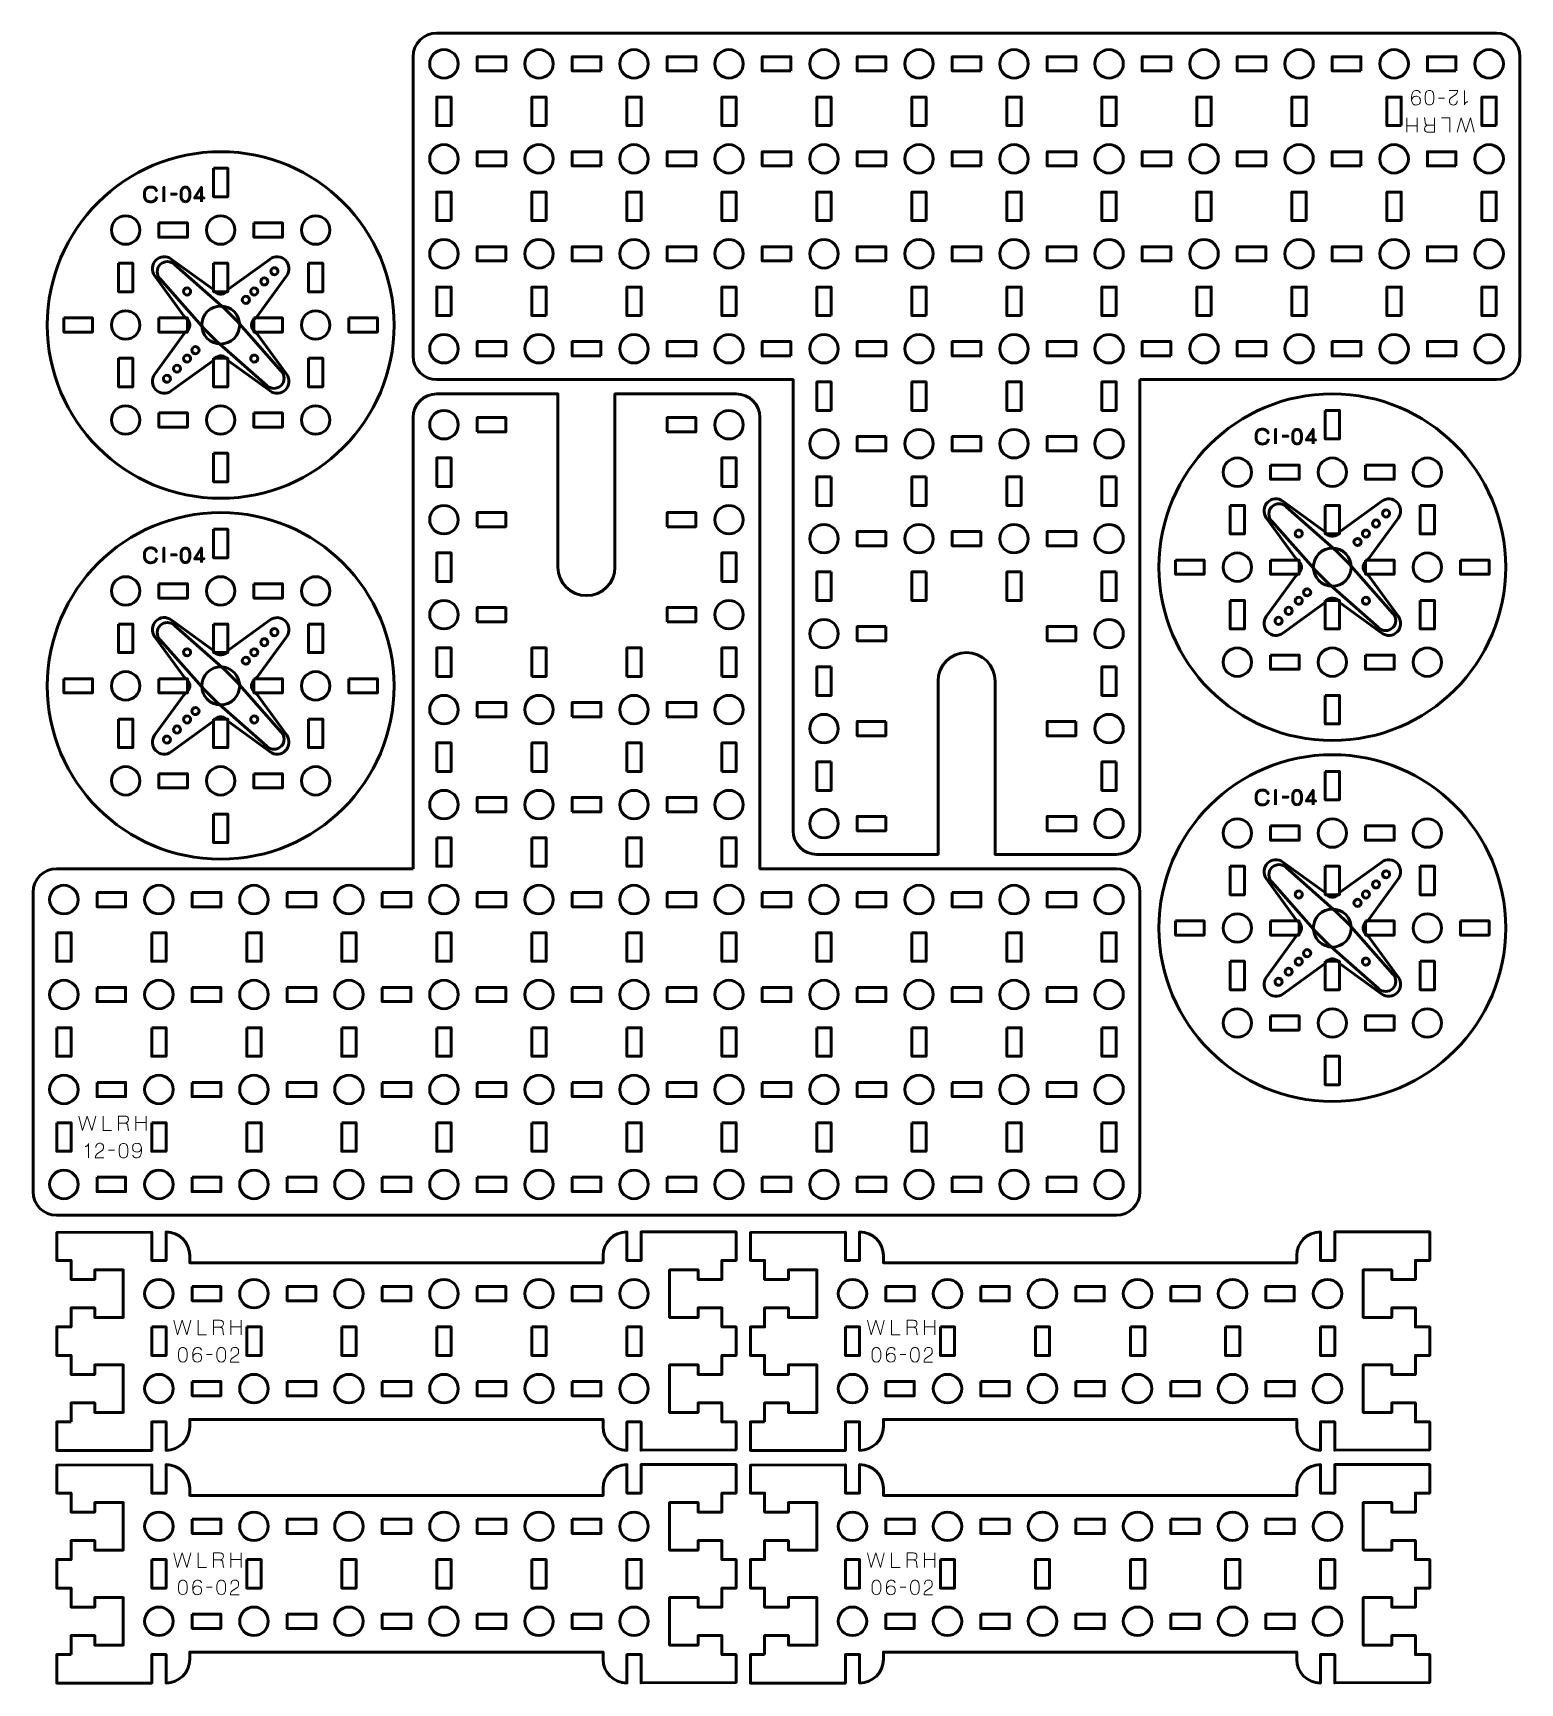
# Model space of a CAD drawing. Header units: centimetres. Extents: x -26.1 to 5.1, y -32.2 to 2.5.
import ezdxf

# ---------------------------------------------------------------- set-up
doc = ezdxf.new("R2010")
doc.units = ezdxf.units.CM
doc.header["$MEASUREMENT"] = 0
doc.layers.add('Layer 1', color=7, linetype='Continuous')

msp = doc.modelspace()

# ---------------------------------------------------------------- linework, layer by layer
at = {"layer": 'Layer 1', "color": 114, "lineweight": 53}
for centre in [(-22.19999, -3.62499), (1.20001, -8.72499), (-22.19999, -11.22499), (1.20001, -16.32499)]:
    msp.add_ellipse(centre, major_axis=(0, 3.65), ratio=1, dxfattribs=at)
for points, knots in [([(-2.84999, -4.775), (-2.84999, -4.775), (-2.84999, -14.27503), (-2.84999, -14.27503), (-2.84999, -14.27503), (-2.84999, -14.552), (-3.07308, -14.77499), (-3.35008, -14.77499), (-3.35008, -14.77499), (-3.35008, -14.77499), (-5.90001, -14.77499), (-5.90001, -14.77499), (-5.90001, -14.77499), (-5.90001, -14.77499), (-5.90001, -11.12499), (-5.90001, -11.12499), (-5.90001, -11.12499), (-5.90001, -10.79367), (-6.16869, -10.52499), (-6.50001, -10.52499), (-6.50001, -10.52499), (-6.83133, -10.52499), (-7.10001, -10.79367), (-7.10001, -11.12499), (-7.10001, -11.12499), (-7.10001, -11.12499), (-7.10001, -14.77499), (-7.10001, -14.77499), (-7.10001, -14.77499), (-7.10001, -14.77499), (-9.65005, -14.77499), (-9.65005, -14.77499), (-9.65005, -14.77499), (-9.92702, -14.77499), (-10.15001, -14.552), (-10.15001, -14.27503), (-10.15001, -14.27503), (-10.15001, -14.27503), (-10.15001, -4.775), (-10.15001, -4.775), (-10.15001, -4.775), (-10.15001, -4.775), (-17.65004, -4.775), (-17.65004, -4.775), (-17.65004, -4.775), (-17.92701, -4.775), (-18.15, -4.55191), (-18.15, -4.27491), (-18.15, -4.27491), (-18.15, -4.27491), (-18.15, 2.02506), (-18.15, 2.02506), (-18.15, 2.02506), (-18.15, 2.30203), (-17.92701, 2.52502), (-17.65004, 2.52502), (-17.65004, 2.52502), (-17.65004, 2.52502), (4.64989, 2.52502), (4.64989, 2.52502), (4.64989, 2.52502), (4.92689, 2.52502), (5.14999, 2.30203), (5.14999, 2.02506), (5.14999, 2.02506), (5.14999, 2.02506), (5.14999, -4.27491), (5.14999, -4.27491), (5.14999, -4.27491), (5.14999, -4.55191), (4.92689, -4.775), (4.64989, -4.775), (4.64989, -4.775), (4.64989, -4.775), (-2.84999, -4.775), (-2.84999, -4.775)], [0, 0, 0, 0, 0.05263158, 0.05263158, 0.05263158, 0.05263158, 0.10526316, 0.10526316, 0.10526316, 0.10526316, 0.15789474, 0.15789474, 0.15789474, 0.15789474, 0.21052632, 0.21052632, 0.21052632, 0.21052632, 0.26315789, 0.26315789, 0.26315789, 0.26315789, 0.31578947, 0.31578947, 0.31578947, 0.31578947, 0.36842105, 0.36842105, 0.36842105, 0.36842105, 0.42105263, 0.42105263, 0.42105263, 0.42105263, 0.47368421, 0.47368421, 0.47368421, 0.47368421, 0.52631579, 0.52631579, 0.52631579, 0.52631579, 0.57894737, 0.57894737, 0.57894737, 0.57894737, 0.63157895, 0.63157895, 0.63157895, 0.63157895, 0.68421053, 0.68421053, 0.68421053, 0.68421053, 0.73684211, 0.73684211, 0.73684211, 0.73684211, 0.78947368, 0.78947368, 0.78947368, 0.78947368, 0.84210526, 0.84210526, 0.84210526, 0.84210526, 0.89473684, 0.89473684, 0.89473684, 0.89473684, 0.94736842, 0.94736842, 0.94736842, 0.94736842, 1, 1, 1, 1]), ([(-18.15001, -15.07498), (-18.15001, -15.07498), (-18.15001, -5.57495), (-18.15001, -5.57495), (-18.15001, -5.57495), (-18.15001, -5.29798), (-17.92692, -5.07499), (-17.64992, -5.07499), (-17.64992, -5.07499), (-17.64992, -5.07499), (-15.09999, -5.07499), (-15.09999, -5.07499), (-15.09999, -5.07499), (-15.09999, -5.07499), (-15.09999, -8.72499), (-15.09999, -8.72499), (-15.09999, -8.72499), (-15.09999, -9.05631), (-14.83131, -9.32499), (-14.49999, -9.32499), (-14.49999, -9.32499), (-14.16867, -9.32499), (-13.89999, -9.05631), (-13.89999, -8.72499), (-13.89999, -8.72499), (-13.89999, -8.72499), (-13.89999, -5.07499), (-13.89999, -5.07499), (-13.89999, -5.07499), (-13.89999, -5.07499), (-11.34995, -5.07499), (-11.34995, -5.07499), (-11.34995, -5.07499), (-11.07298, -5.07499), (-10.84999, -5.29798), (-10.84999, -5.57495), (-10.84999, -5.57495), (-10.84999, -5.57495), (-10.84999, -15.07498), (-10.84999, -15.07498), (-10.84999, -15.07498), (-10.84999, -15.07498), (-3.34996, -15.07498), (-3.34996, -15.07498), (-3.34996, -15.07498), (-3.07299, -15.07498), (-2.85, -15.29807), (-2.85, -15.57507), (-2.85, -15.57507), (-2.85, -15.57507), (-2.85, -21.87504), (-2.85, -21.87504), (-2.85, -21.87504), (-2.85, -22.15201), (-3.07299, -22.375), (-3.34996, -22.375), (-3.34996, -22.375), (-3.34996, -22.375), (-25.64989, -22.375), (-25.64989, -22.375), (-25.64989, -22.375), (-25.92689, -22.375), (-26.14999, -22.15201), (-26.14999, -21.87504), (-26.14999, -21.87504), (-26.14999, -21.87504), (-26.14999, -15.57507), (-26.14999, -15.57507), (-26.14999, -15.57507), (-26.14999, -15.29807), (-25.92689, -15.07498), (-25.64989, -15.07498), (-25.64989, -15.07498), (-25.64989, -15.07498), (-18.15001, -15.07498), (-18.15001, -15.07498)], [0, 0, 0, 0, 0.05263158, 0.05263158, 0.05263158, 0.05263158, 0.10526316, 0.10526316, 0.10526316, 0.10526316, 0.15789474, 0.15789474, 0.15789474, 0.15789474, 0.21052632, 0.21052632, 0.21052632, 0.21052632, 0.26315789, 0.26315789, 0.26315789, 0.26315789, 0.31578947, 0.31578947, 0.31578947, 0.31578947, 0.36842105, 0.36842105, 0.36842105, 0.36842105, 0.42105263, 0.42105263, 0.42105263, 0.42105263, 0.47368421, 0.47368421, 0.47368421, 0.47368421, 0.52631579, 0.52631579, 0.52631579, 0.52631579, 0.57894737, 0.57894737, 0.57894737, 0.57894737, 0.63157895, 0.63157895, 0.63157895, 0.63157895, 0.68421053, 0.68421053, 0.68421053, 0.68421053, 0.73684211, 0.73684211, 0.73684211, 0.73684211, 0.78947368, 0.78947368, 0.78947368, 0.78947368, 0.84210526, 0.84210526, 0.84210526, 0.84210526, 0.89473684, 0.89473684, 0.89473684, 0.89473684, 0.94736842, 0.94736842, 0.94736842, 0.94736842, 1, 1, 1, 1]), ([(-25.34997, -26.72503), (-25.34997, -26.72503), (-25.34998, -26.32503), (-25.34998, -26.32503), (-25.34998, -26.32503), (-25.34998, -26.32503), (-24.84997, -26.32503), (-24.84997, -26.32503), (-24.84997, -26.32503), (-24.84997, -26.32503), (-24.84996, -26.52503), (-24.84996, -26.52503), (-24.84996, -26.52503), (-24.84996, -26.52503), (-24.24997, -26.52503), (-24.24997, -26.52503), (-24.24997, -26.52503), (-24.24997, -26.1417), (-24.24997, -25.90836), (-24.24997, -25.52503), (-24.24997, -25.52503), (-24.24997, -25.52503), (-24.84996, -25.52503), (-24.84996, -25.52503), (-24.84996, -25.52503), (-24.84996, -25.52503), (-24.84997, -25.72503), (-24.84997, -25.72503), (-24.84997, -25.72503), (-24.84997, -25.72503), (-25.34997, -25.72503), (-25.34997, -25.72503), (-25.34997, -25.72503), (-25.34997, -25.72503), (-25.34997, -25.32503), (-25.34997, -25.32503), (-25.34997, -25.32503), (-25.34997, -25.32503), (-25.64997, -25.32503), (-25.64997, -25.32503), (-25.64997, -25.32503), (-25.64997, -25.32503), (-25.64997, -24.72503), (-25.64997, -24.72503), (-25.64997, -24.72503), (-25.64997, -24.72503), (-25.34997, -24.72503), (-25.34997, -24.72503), (-25.34997, -24.72503), (-25.34997, -24.72503), (-25.34998, -24.32503), (-25.34998, -24.32503), (-25.34998, -24.32503), (-25.34998, -24.32503), (-24.84997, -24.32503), (-24.84997, -24.32503), (-24.84997, -24.32503), (-24.84997, -24.32503), (-24.84996, -24.52503), (-24.84996, -24.52503), (-24.84996, -24.52503), (-24.84996, -24.52503), (-24.24997, -24.52503), (-24.24997, -24.52503), (-24.24997, -24.52503), (-24.24997, -24.1417), (-24.24997, -23.90836), (-24.24997, -23.52503), (-24.24997, -23.52503), (-24.24997, -23.52503), (-24.84996, -23.52503), (-24.84996, -23.52503), (-24.84996, -23.52503), (-24.84996, -23.52503), (-24.84997, -23.72503), (-24.84997, -23.72503), (-24.84997, -23.72503), (-24.84997, -23.72503), (-25.34997, -23.72503), (-25.34997, -23.72503), (-25.34997, -23.72503), (-25.34997, -23.72503), (-25.34997, -23.32503), (-25.34997, -23.32503), (-25.34997, -23.32503), (-25.34997, -23.32503), (-25.64997, -23.32503), (-25.64997, -23.32503), (-25.64997, -23.32503), (-25.64997, -23.32503), (-25.64997, -22.73753), (-25.64997, -22.73753), (-25.64997, -22.73753), (-25.64997, -22.73753), (-23.64997, -22.72691), (-23.64997, -22.72691), (-23.64997, -22.72691), (-23.64997, -22.72691), (-23.64997, -23.32503), (-23.64997, -23.32503), (-23.64997, -23.32503), (-23.64997, -23.32503), (-23.34997, -23.32503), (-23.34997, -23.32503), (-23.34997, -23.32503), (-23.34997, -23.32503), (-23.34997, -22.72503), (-23.34997, -22.72503), (-23.34997, -22.72503), (-23.07388, -22.72503), (-22.84997, -22.94894), (-22.84997, -23.22503), (-22.84997, -23.22503), (-22.84997, -23.22503), (-22.84997, -23.375), (-22.84997, -23.375), (-22.84997, -23.375), (-22.84997, -23.375), (-14.14999, -23.375), (-14.14999, -23.375), (-14.14999, -23.375), (-14.14999, -23.375), (-14.14999, -23.22503), (-14.14999, -23.22503), (-14.14999, -23.22503), (-14.14999, -22.94894), (-13.92608, -22.72503), (-13.64999, -22.72503), (-13.64999, -22.72503), (-13.64999, -22.72503), (-13.64999, -23.32503), (-13.64999, -23.32503), (-13.64999, -23.32503), (-13.64999, -23.32503), (-13.34999, -23.32503), (-13.34999, -23.32503), (-13.34999, -23.32503), (-13.34999, -23.32503), (-13.34999, -22.72503), (-13.34999, -22.72503), (-13.34999, -22.72503), (-13.34999, -22.72503), (-11.64998, -22.72503), (-11.64998, -22.72503), (-11.64998, -22.72503), (-11.64998, -22.72503), (-11.64999, -22.72503), (-11.64999, -22.72503), (-11.64999, -22.72503), (-11.64999, -22.72503), (-11.34999, -22.72503), (-11.34999, -22.72503), (-11.34999, -22.72503), (-11.34999, -22.72503), (-11.34999, -23.32503), (-11.34999, -23.32503), (-11.34999, -23.32503), (-11.34999, -23.32503), (-11.64999, -23.32503), (-11.64999, -23.32503), (-11.64999, -23.32503), (-11.64999, -23.32503), (-11.64998, -23.72503), (-11.64998, -23.72503), (-11.64998, -23.72503), (-11.64998, -23.72503), (-12.14999, -23.72503), (-12.14999, -23.72503), (-12.14999, -23.72503), (-12.14999, -23.72503), (-12.15, -23.52503), (-12.15, -23.52503), (-12.15, -23.52503), (-12.15, -23.52503), (-12.74999, -23.52503), (-12.74999, -23.52503), (-12.74999, -23.52503), (-12.74999, -23.90836), (-12.74999, -24.1417), (-12.74999, -24.52503), (-12.74999, -24.52503), (-12.74999, -24.52503), (-12.15, -24.52503), (-12.15, -24.52503), (-12.15, -24.52503), (-12.15, -24.52503), (-12.14999, -24.32503), (-12.14999, -24.32503), (-12.14999, -24.32503), (-12.14999, -24.32503), (-11.64999, -24.32503), (-11.64999, -24.32503), (-11.64999, -24.32503), (-11.64999, -24.32503), (-11.64999, -24.72503), (-11.64999, -24.72503), (-11.64999, -24.72503), (-11.64999, -24.72503), (-11.34999, -24.72503), (-11.34999, -24.72503), (-11.34999, -24.72503), (-11.34999, -24.72503), (-11.34999, -25.32503), (-11.34999, -25.32503), (-11.34999, -25.32503), (-11.34999, -25.32503), (-11.64999, -25.32503), (-11.64999, -25.32503), (-11.64999, -25.32503), (-11.64999, -25.32503), (-11.64998, -25.72503), (-11.64998, -25.72503), (-11.64998, -25.72503), (-11.64998, -25.72503), (-12.14999, -25.72503), (-12.14999, -25.72503), (-12.14999, -25.72503), (-12.14999, -25.72503), (-12.15, -25.52503), (-12.15, -25.52503), (-12.15, -25.52503), (-12.15, -25.52503), (-12.74999, -25.52503), (-12.74999, -25.52503), (-12.74999, -25.52503), (-12.74999, -25.90836), (-12.74999, -26.1417), (-12.74999, -26.52503), (-12.74999, -26.52503), (-12.74999, -26.52503), (-12.15, -26.52503), (-12.15, -26.52503), (-12.15, -26.52503), (-12.15, -26.52503), (-12.14999, -26.32503), (-12.14999, -26.32503), (-12.14999, -26.32503), (-12.14999, -26.32503), (-11.64999, -26.32503), (-11.64999, -26.32503), (-11.64999, -26.32503), (-11.64999, -26.32503), (-11.64999, -26.72503), (-11.64999, -26.72503), (-11.64999, -26.72503), (-11.64999, -26.72503), (-11.34999, -26.72503), (-11.34999, -26.72503), (-11.34999, -26.72503), (-11.34999, -26.72503), (-11.34999, -27.31253), (-11.34999, -27.31253), (-11.34999, -27.31253), (-11.34999, -27.31253), (-13.34999, -27.32315), (-13.34999, -27.32315), (-13.34999, -27.32315), (-13.34999, -27.32315), (-13.34999, -26.72503), (-13.34999, -26.72503), (-13.34999, -26.72503), (-13.34999, -26.72503), (-13.64999, -26.72503), (-13.64999, -26.72503), (-13.64999, -26.72503), (-13.64999, -26.72503), (-13.64999, -27.32503), (-13.64999, -27.32503), (-13.64999, -27.32503), (-13.92608, -27.32503), (-14.14999, -27.10112), (-14.14999, -26.82503), (-14.14999, -26.82503), (-14.14999, -26.82503), (-14.14999, -26.67498), (-14.14999, -26.67498), (-14.14999, -26.67498), (-14.14999, -26.67498), (-22.84997, -26.67498), (-22.84997, -26.67498), (-22.84997, -26.67498), (-22.84997, -26.67498), (-22.84997, -26.82503), (-22.84997, -26.82503), (-22.84997, -26.82503), (-22.84997, -27.10112), (-23.07388, -27.32503), (-23.34997, -27.32503), (-23.34997, -27.32503), (-23.34997, -27.32503), (-23.34997, -26.72503), (-23.34997, -26.72503), (-23.34997, -26.72503), (-23.34997, -26.72503), (-23.64997, -26.72503), (-23.64997, -26.72503), (-23.64997, -26.72503), (-23.64997, -26.72503), (-23.64997, -27.32503), (-23.64997, -27.32503), (-23.64997, -27.32503), (-23.64997, -27.32503), (-25.34998, -27.32503), (-25.34998, -27.32503), (-25.34998, -27.32503), (-25.34998, -27.32503), (-25.34997, -27.32503), (-25.34997, -27.32503), (-25.34997, -27.32503), (-25.34997, -27.32503), (-25.64997, -27.32503), (-25.64997, -27.32503), (-25.64997, -27.32503), (-25.64997, -27.32503), (-25.64997, -26.72503), (-25.64997, -26.72503), (-25.64997, -26.72503), (-25.64997, -26.72503), (-25.34997, -26.72503), (-25.34997, -26.72503)], [0, 0, 0, 0, 0.0125, 0.0125, 0.0125, 0.0125, 0.025, 0.025, 0.025, 0.025, 0.0375, 0.0375, 0.0375, 0.0375, 0.05, 0.05, 0.05, 0.05, 0.0625, 0.0625, 0.0625, 0.0625, 0.075, 0.075, 0.075, 0.075, 0.0875, 0.0875, 0.0875, 0.0875, 0.1, 0.1, 0.1, 0.1, 0.1125, 0.1125, 0.1125, 0.1125, 0.125, 0.125, 0.125, 0.125, 0.1375, 0.1375, 0.1375, 0.1375, 0.15, 0.15, 0.15, 0.15, 0.1625, 0.1625, 0.1625, 0.1625, 0.175, 0.175, 0.175, 0.175, 0.1875, 0.1875, 0.1875, 0.1875, 0.2, 0.2, 0.2, 0.2, 0.2125, 0.2125, 0.2125, 0.2125, 0.225, 0.225, 0.225, 0.225, 0.2375, 0.2375, 0.2375, 0.2375, 0.25, 0.25, 0.25, 0.25, 0.2625, 0.2625, 0.2625, 0.2625, 0.275, 0.275, 0.275, 0.275, 0.2875, 0.2875, 0.2875, 0.2875, 0.3, 0.3, 0.3, 0.3, 0.3125, 0.3125, 0.3125, 0.3125, 0.325, 0.325, 0.325, 0.325, 0.3375, 0.3375, 0.3375, 0.3375, 0.35, 0.35, 0.35, 0.35, 0.3625, 0.3625, 0.3625, 0.3625, 0.375, 0.375, 0.375, 0.375, 0.3875, 0.3875, 0.3875, 0.3875, 0.4, 0.4, 0.4, 0.4, 0.4125, 0.4125, 0.4125, 0.4125, 0.425, 0.425, 0.425, 0.425, 0.4375, 0.4375, 0.4375, 0.4375, 0.45, 0.45, 0.45, 0.45, 0.4625, 0.4625, 0.4625, 0.4625, 0.475, 0.475, 0.475, 0.475, 0.4875, 0.4875, 0.4875, 0.4875, 0.5, 0.5, 0.5, 0.5, 0.5125, 0.5125, 0.5125, 0.5125, 0.525, 0.525, 0.525, 0.525, 0.5375, 0.5375, 0.5375, 0.5375, 0.55, 0.55, 0.55, 0.55, 0.5625, 0.5625, 0.5625, 0.5625, 0.575, 0.575, 0.575, 0.575, 0.5875, 0.5875, 0.5875, 0.5875, 0.6, 0.6, 0.6, 0.6, 0.6125, 0.6125, 0.6125, 0.6125, 0.625, 0.625, 0.625, 0.625, 0.6375, 0.6375, 0.6375, 0.6375, 0.65, 0.65, 0.65, 0.65, 0.6625, 0.6625, 0.6625, 0.6625, 0.675, 0.675, 0.675, 0.675, 0.6875, 0.6875, 0.6875, 0.6875, 0.7, 0.7, 0.7, 0.7, 0.7125, 0.7125, 0.7125, 0.7125, 0.725, 0.725, 0.725, 0.725, 0.7375, 0.7375, 0.7375, 0.7375, 0.75, 0.75, 0.75, 0.75, 0.7625, 0.7625, 0.7625, 0.7625, 0.775, 0.775, 0.775, 0.775, 0.7875, 0.7875, 0.7875, 0.7875, 0.8, 0.8, 0.8, 0.8, 0.8125, 0.8125, 0.8125, 0.8125, 0.825, 0.825, 0.825, 0.825, 0.8375, 0.8375, 0.8375, 0.8375, 0.85, 0.85, 0.85, 0.85, 0.8625, 0.8625, 0.8625, 0.8625, 0.875, 0.875, 0.875, 0.875, 0.8875, 0.8875, 0.8875, 0.8875, 0.9, 0.9, 0.9, 0.9, 0.9125, 0.9125, 0.9125, 0.9125, 0.925, 0.925, 0.925, 0.925, 0.9375, 0.9375, 0.9375, 0.9375, 0.95, 0.95, 0.95, 0.95, 0.9625, 0.9625, 0.9625, 0.9625, 0.975, 0.975, 0.975, 0.975, 0.9875, 0.9875, 0.9875, 0.9875, 1, 1, 1, 1]), ([(-10.74997, -26.72503), (-10.74997, -26.72503), (-10.74998, -26.32503), (-10.74998, -26.32503), (-10.74998, -26.32503), (-10.74998, -26.32503), (-10.24997, -26.32503), (-10.24997, -26.32503), (-10.24997, -26.32503), (-10.24997, -26.32503), (-10.24996, -26.52503), (-10.24996, -26.52503), (-10.24996, -26.52503), (-10.24996, -26.52503), (-9.64997, -26.52503), (-9.64997, -26.52503), (-9.64997, -26.52503), (-9.64997, -26.1417), (-9.64997, -25.90836), (-9.64997, -25.52503), (-9.64997, -25.52503), (-9.64997, -25.52503), (-10.24996, -25.52503), (-10.24996, -25.52503), (-10.24996, -25.52503), (-10.24996, -25.52503), (-10.24997, -25.72503), (-10.24997, -25.72503), (-10.24997, -25.72503), (-10.24997, -25.72503), (-10.74997, -25.72503), (-10.74997, -25.72503), (-10.74997, -25.72503), (-10.74997, -25.72503), (-10.74997, -25.32503), (-10.74997, -25.32503), (-10.74997, -25.32503), (-10.74997, -25.32503), (-11.04997, -25.32503), (-11.04997, -25.32503), (-11.04997, -25.32503), (-11.04997, -25.32503), (-11.04997, -24.72503), (-11.04997, -24.72503), (-11.04997, -24.72503), (-11.04997, -24.72503), (-10.74997, -24.72503), (-10.74997, -24.72503), (-10.74997, -24.72503), (-10.74997, -24.72503), (-10.74998, -24.32503), (-10.74998, -24.32503), (-10.74998, -24.32503), (-10.74998, -24.32503), (-10.24997, -24.32503), (-10.24997, -24.32503), (-10.24997, -24.32503), (-10.24997, -24.32503), (-10.24996, -24.52503), (-10.24996, -24.52503), (-10.24996, -24.52503), (-10.24996, -24.52503), (-9.64997, -24.52503), (-9.64997, -24.52503), (-9.64997, -24.52503), (-9.64997, -24.1417), (-9.64997, -23.90836), (-9.64997, -23.52503), (-9.64997, -23.52503), (-9.64997, -23.52503), (-10.24996, -23.52503), (-10.24996, -23.52503), (-10.24996, -23.52503), (-10.24996, -23.52503), (-10.24997, -23.72503), (-10.24997, -23.72503), (-10.24997, -23.72503), (-10.24997, -23.72503), (-10.74997, -23.72503), (-10.74997, -23.72503), (-10.74997, -23.72503), (-10.74997, -23.72503), (-10.74997, -23.32503), (-10.74997, -23.32503), (-10.74997, -23.32503), (-10.74997, -23.32503), (-11.04997, -23.32503), (-11.04997, -23.32503), (-11.04997, -23.32503), (-11.04997, -23.32503), (-11.04997, -22.73753), (-11.04997, -22.73753), (-11.04997, -22.73753), (-11.04997, -22.73753), (-9.04997, -22.72691), (-9.04997, -22.72691), (-9.04997, -22.72691), (-9.04997, -22.72691), (-9.04997, -23.32503), (-9.04997, -23.32503), (-9.04997, -23.32503), (-9.04997, -23.32503), (-8.74997, -23.32503), (-8.74997, -23.32503), (-8.74997, -23.32503), (-8.74997, -23.32503), (-8.74997, -22.72503), (-8.74997, -22.72503), (-8.74997, -22.72503), (-8.47388, -22.72503), (-8.24997, -22.94894), (-8.24997, -23.22503), (-8.24997, -23.22503), (-8.24997, -23.22503), (-8.24997, -23.375), (-8.24997, -23.375), (-8.24997, -23.375), (-8.24997, -23.375), (0.45001, -23.375), (0.45001, -23.375), (0.45001, -23.375), (0.45001, -23.375), (0.45001, -23.22503), (0.45001, -23.22503), (0.45001, -23.22503), (0.45001, -22.94894), (0.67392, -22.72503), (0.95001, -22.72503), (0.95001, -22.72503), (0.95001, -22.72503), (0.95001, -23.32503), (0.95001, -23.32503), (0.95001, -23.32503), (0.95001, -23.32503), (1.25001, -23.32503), (1.25001, -23.32503), (1.25001, -23.32503), (1.25001, -23.32503), (1.25001, -22.72503), (1.25001, -22.72503), (1.25001, -22.72503), (1.25001, -22.72503), (2.95002, -22.72503), (2.95002, -22.72503), (2.95002, -22.72503), (2.95002, -22.72503), (2.95001, -22.72503), (2.95001, -22.72503), (2.95001, -22.72503), (2.95001, -22.72503), (3.25001, -22.72503), (3.25001, -22.72503), (3.25001, -22.72503), (3.25001, -22.72503), (3.25001, -23.32503), (3.25001, -23.32503), (3.25001, -23.32503), (3.25001, -23.32503), (2.95001, -23.32503), (2.95001, -23.32503), (2.95001, -23.32503), (2.95001, -23.32503), (2.95002, -23.72503), (2.95002, -23.72503), (2.95002, -23.72503), (2.95002, -23.72503), (2.45001, -23.72503), (2.45001, -23.72503), (2.45001, -23.72503), (2.45001, -23.72503), (2.45, -23.52503), (2.45, -23.52503), (2.45, -23.52503), (2.45, -23.52503), (1.85001, -23.52503), (1.85001, -23.52503), (1.85001, -23.52503), (1.85001, -23.90836), (1.85001, -24.1417), (1.85001, -24.52503), (1.85001, -24.52503), (1.85001, -24.52503), (2.45, -24.52503), (2.45, -24.52503), (2.45, -24.52503), (2.45, -24.52503), (2.45001, -24.32503), (2.45001, -24.32503), (2.45001, -24.32503), (2.45001, -24.32503), (2.95001, -24.32503), (2.95001, -24.32503), (2.95001, -24.32503), (2.95001, -24.32503), (2.95001, -24.72503), (2.95001, -24.72503), (2.95001, -24.72503), (2.95001, -24.72503), (3.25001, -24.72503), (3.25001, -24.72503), (3.25001, -24.72503), (3.25001, -24.72503), (3.25001, -25.32503), (3.25001, -25.32503), (3.25001, -25.32503), (3.25001, -25.32503), (2.95001, -25.32503), (2.95001, -25.32503), (2.95001, -25.32503), (2.95001, -25.32503), (2.95002, -25.72503), (2.95002, -25.72503), (2.95002, -25.72503), (2.95002, -25.72503), (2.45001, -25.72503), (2.45001, -25.72503), (2.45001, -25.72503), (2.45001, -25.72503), (2.45, -25.52503), (2.45, -25.52503), (2.45, -25.52503), (2.45, -25.52503), (1.85001, -25.52503), (1.85001, -25.52503), (1.85001, -25.52503), (1.85001, -25.90836), (1.85001, -26.1417), (1.85001, -26.52503), (1.85001, -26.52503), (1.85001, -26.52503), (2.45, -26.52503), (2.45, -26.52503), (2.45, -26.52503), (2.45, -26.52503), (2.45001, -26.32503), (2.45001, -26.32503), (2.45001, -26.32503), (2.45001, -26.32503), (2.95001, -26.32503), (2.95001, -26.32503), (2.95001, -26.32503), (2.95001, -26.32503), (2.95001, -26.72503), (2.95001, -26.72503), (2.95001, -26.72503), (2.95001, -26.72503), (3.25001, -26.72503), (3.25001, -26.72503), (3.25001, -26.72503), (3.25001, -26.72503), (3.25001, -27.31253), (3.25001, -27.31253), (3.25001, -27.31253), (3.25001, -27.31253), (1.25001, -27.32315), (1.25001, -27.32315), (1.25001, -27.32315), (1.25001, -27.32315), (1.25001, -26.72503), (1.25001, -26.72503), (1.25001, -26.72503), (1.25001, -26.72503), (0.95001, -26.72503), (0.95001, -26.72503), (0.95001, -26.72503), (0.95001, -26.72503), (0.95001, -27.32503), (0.95001, -27.32503), (0.95001, -27.32503), (0.67392, -27.32503), (0.45001, -27.10112), (0.45001, -26.82503), (0.45001, -26.82503), (0.45001, -26.82503), (0.45001, -26.67498), (0.45001, -26.67498), (0.45001, -26.67498), (0.45001, -26.67498), (-8.24997, -26.67498), (-8.24997, -26.67498), (-8.24997, -26.67498), (-8.24997, -26.67498), (-8.24997, -26.82503), (-8.24997, -26.82503), (-8.24997, -26.82503), (-8.24997, -27.10112), (-8.47388, -27.32503), (-8.74997, -27.32503), (-8.74997, -27.32503), (-8.74997, -27.32503), (-8.74997, -26.72503), (-8.74997, -26.72503), (-8.74997, -26.72503), (-8.74997, -26.72503), (-9.04997, -26.72503), (-9.04997, -26.72503), (-9.04997, -26.72503), (-9.04997, -26.72503), (-9.04997, -27.32503), (-9.04997, -27.32503), (-9.04997, -27.32503), (-9.04997, -27.32503), (-10.74998, -27.32503), (-10.74998, -27.32503), (-10.74998, -27.32503), (-10.74998, -27.32503), (-10.74997, -27.32503), (-10.74997, -27.32503), (-10.74997, -27.32503), (-10.74997, -27.32503), (-11.04997, -27.32503), (-11.04997, -27.32503), (-11.04997, -27.32503), (-11.04997, -27.32503), (-11.04997, -26.72503), (-11.04997, -26.72503), (-11.04997, -26.72503), (-11.04997, -26.72503), (-10.74997, -26.72503), (-10.74997, -26.72503)], [0, 0, 0, 0, 0.0125, 0.0125, 0.0125, 0.0125, 0.025, 0.025, 0.025, 0.025, 0.0375, 0.0375, 0.0375, 0.0375, 0.05, 0.05, 0.05, 0.05, 0.0625, 0.0625, 0.0625, 0.0625, 0.075, 0.075, 0.075, 0.075, 0.0875, 0.0875, 0.0875, 0.0875, 0.1, 0.1, 0.1, 0.1, 0.1125, 0.1125, 0.1125, 0.1125, 0.125, 0.125, 0.125, 0.125, 0.1375, 0.1375, 0.1375, 0.1375, 0.15, 0.15, 0.15, 0.15, 0.1625, 0.1625, 0.1625, 0.1625, 0.175, 0.175, 0.175, 0.175, 0.1875, 0.1875, 0.1875, 0.1875, 0.2, 0.2, 0.2, 0.2, 0.2125, 0.2125, 0.2125, 0.2125, 0.225, 0.225, 0.225, 0.225, 0.2375, 0.2375, 0.2375, 0.2375, 0.25, 0.25, 0.25, 0.25, 0.2625, 0.2625, 0.2625, 0.2625, 0.275, 0.275, 0.275, 0.275, 0.2875, 0.2875, 0.2875, 0.2875, 0.3, 0.3, 0.3, 0.3, 0.3125, 0.3125, 0.3125, 0.3125, 0.325, 0.325, 0.325, 0.325, 0.3375, 0.3375, 0.3375, 0.3375, 0.35, 0.35, 0.35, 0.35, 0.3625, 0.3625, 0.3625, 0.3625, 0.375, 0.375, 0.375, 0.375, 0.3875, 0.3875, 0.3875, 0.3875, 0.4, 0.4, 0.4, 0.4, 0.4125, 0.4125, 0.4125, 0.4125, 0.425, 0.425, 0.425, 0.425, 0.4375, 0.4375, 0.4375, 0.4375, 0.45, 0.45, 0.45, 0.45, 0.4625, 0.4625, 0.4625, 0.4625, 0.475, 0.475, 0.475, 0.475, 0.4875, 0.4875, 0.4875, 0.4875, 0.5, 0.5, 0.5, 0.5, 0.5125, 0.5125, 0.5125, 0.5125, 0.525, 0.525, 0.525, 0.525, 0.5375, 0.5375, 0.5375, 0.5375, 0.55, 0.55, 0.55, 0.55, 0.5625, 0.5625, 0.5625, 0.5625, 0.575, 0.575, 0.575, 0.575, 0.5875, 0.5875, 0.5875, 0.5875, 0.6, 0.6, 0.6, 0.6, 0.6125, 0.6125, 0.6125, 0.6125, 0.625, 0.625, 0.625, 0.625, 0.6375, 0.6375, 0.6375, 0.6375, 0.65, 0.65, 0.65, 0.65, 0.6625, 0.6625, 0.6625, 0.6625, 0.675, 0.675, 0.675, 0.675, 0.6875, 0.6875, 0.6875, 0.6875, 0.7, 0.7, 0.7, 0.7, 0.7125, 0.7125, 0.7125, 0.7125, 0.725, 0.725, 0.725, 0.725, 0.7375, 0.7375, 0.7375, 0.7375, 0.75, 0.75, 0.75, 0.75, 0.7625, 0.7625, 0.7625, 0.7625, 0.775, 0.775, 0.775, 0.775, 0.7875, 0.7875, 0.7875, 0.7875, 0.8, 0.8, 0.8, 0.8, 0.8125, 0.8125, 0.8125, 0.8125, 0.825, 0.825, 0.825, 0.825, 0.8375, 0.8375, 0.8375, 0.8375, 0.85, 0.85, 0.85, 0.85, 0.8625, 0.8625, 0.8625, 0.8625, 0.875, 0.875, 0.875, 0.875, 0.8875, 0.8875, 0.8875, 0.8875, 0.9, 0.9, 0.9, 0.9, 0.9125, 0.9125, 0.9125, 0.9125, 0.925, 0.925, 0.925, 0.925, 0.9375, 0.9375, 0.9375, 0.9375, 0.95, 0.95, 0.95, 0.95, 0.9625, 0.9625, 0.9625, 0.9625, 0.975, 0.975, 0.975, 0.975, 0.9875, 0.9875, 0.9875, 0.9875, 1, 1, 1, 1]), ([(-25.34997, -31.62503), (-25.34997, -31.62503), (-25.34998, -31.22503), (-25.34998, -31.22503), (-25.34998, -31.22503), (-25.34998, -31.22503), (-24.84997, -31.22503), (-24.84997, -31.22503), (-24.84997, -31.22503), (-24.84997, -31.22503), (-24.84996, -31.42503), (-24.84996, -31.42503), (-24.84996, -31.42503), (-24.84996, -31.42503), (-24.24997, -31.42503), (-24.24997, -31.42503), (-24.24997, -31.42503), (-24.24997, -31.0417), (-24.24997, -30.80836), (-24.24997, -30.42503), (-24.24997, -30.42503), (-24.24997, -30.42503), (-24.84996, -30.42503), (-24.84996, -30.42503), (-24.84996, -30.42503), (-24.84996, -30.42503), (-24.84997, -30.62503), (-24.84997, -30.62503), (-24.84997, -30.62503), (-24.84997, -30.62503), (-25.34997, -30.62503), (-25.34997, -30.62503), (-25.34997, -30.62503), (-25.34997, -30.62503), (-25.34997, -30.22503), (-25.34997, -30.22503), (-25.34997, -30.22503), (-25.34997, -30.22503), (-25.64997, -30.22503), (-25.64997, -30.22503), (-25.64997, -30.22503), (-25.64997, -30.22503), (-25.64997, -29.62503), (-25.64997, -29.62503), (-25.64997, -29.62503), (-25.64997, -29.62503), (-25.34997, -29.62503), (-25.34997, -29.62503), (-25.34997, -29.62503), (-25.34997, -29.62503), (-25.34998, -29.22503), (-25.34998, -29.22503), (-25.34998, -29.22503), (-25.34998, -29.22503), (-24.84997, -29.22503), (-24.84997, -29.22503), (-24.84997, -29.22503), (-24.84997, -29.22503), (-24.84996, -29.42503), (-24.84996, -29.42503), (-24.84996, -29.42503), (-24.84996, -29.42503), (-24.24997, -29.42503), (-24.24997, -29.42503), (-24.24997, -29.42503), (-24.24997, -29.0417), (-24.24997, -28.80836), (-24.24997, -28.42503), (-24.24997, -28.42503), (-24.24997, -28.42503), (-24.84996, -28.42503), (-24.84996, -28.42503), (-24.84996, -28.42503), (-24.84996, -28.42503), (-24.84997, -28.62503), (-24.84997, -28.62503), (-24.84997, -28.62503), (-24.84997, -28.62503), (-25.34997, -28.62503), (-25.34997, -28.62503), (-25.34997, -28.62503), (-25.34997, -28.62503), (-25.34997, -28.22503), (-25.34997, -28.22503), (-25.34997, -28.22503), (-25.34997, -28.22503), (-25.64997, -28.22503), (-25.64997, -28.22503), (-25.64997, -28.22503), (-25.64997, -28.22503), (-25.64997, -27.63753), (-25.64997, -27.63753), (-25.64997, -27.63753), (-25.64997, -27.63753), (-23.64997, -27.62691), (-23.64997, -27.62691), (-23.64997, -27.62691), (-23.64997, -27.62691), (-23.64997, -28.22503), (-23.64997, -28.22503), (-23.64997, -28.22503), (-23.64997, -28.22503), (-23.34997, -28.22503), (-23.34997, -28.22503), (-23.34997, -28.22503), (-23.34997, -28.22503), (-23.34997, -27.62503), (-23.34997, -27.62503), (-23.34997, -27.62503), (-23.07388, -27.62503), (-22.84997, -27.84894), (-22.84997, -28.12503), (-22.84997, -28.12503), (-22.84997, -28.12503), (-22.84997, -28.275), (-22.84997, -28.275), (-22.84997, -28.275), (-22.84997, -28.275), (-14.14999, -28.275), (-14.14999, -28.275), (-14.14999, -28.275), (-14.14999, -28.275), (-14.14999, -28.12503), (-14.14999, -28.12503), (-14.14999, -28.12503), (-14.14999, -27.84894), (-13.92608, -27.62503), (-13.64999, -27.62503), (-13.64999, -27.62503), (-13.64999, -27.62503), (-13.64999, -28.22503), (-13.64999, -28.22503), (-13.64999, -28.22503), (-13.64999, -28.22503), (-13.34999, -28.22503), (-13.34999, -28.22503), (-13.34999, -28.22503), (-13.34999, -28.22503), (-13.34999, -27.62503), (-13.34999, -27.62503), (-13.34999, -27.62503), (-13.34999, -27.62503), (-11.64998, -27.62503), (-11.64998, -27.62503), (-11.64998, -27.62503), (-11.64998, -27.62503), (-11.64999, -27.62503), (-11.64999, -27.62503), (-11.64999, -27.62503), (-11.64999, -27.62503), (-11.34999, -27.62503), (-11.34999, -27.62503), (-11.34999, -27.62503), (-11.34999, -27.62503), (-11.34999, -28.22503), (-11.34999, -28.22503), (-11.34999, -28.22503), (-11.34999, -28.22503), (-11.64999, -28.22503), (-11.64999, -28.22503), (-11.64999, -28.22503), (-11.64999, -28.22503), (-11.64998, -28.62503), (-11.64998, -28.62503), (-11.64998, -28.62503), (-11.64998, -28.62503), (-12.14999, -28.62503), (-12.14999, -28.62503), (-12.14999, -28.62503), (-12.14999, -28.62503), (-12.15, -28.42503), (-12.15, -28.42503), (-12.15, -28.42503), (-12.15, -28.42503), (-12.74999, -28.42503), (-12.74999, -28.42503), (-12.74999, -28.42503), (-12.74999, -28.80836), (-12.74999, -29.0417), (-12.74999, -29.42503), (-12.74999, -29.42503), (-12.74999, -29.42503), (-12.15, -29.42503), (-12.15, -29.42503), (-12.15, -29.42503), (-12.15, -29.42503), (-12.14999, -29.22503), (-12.14999, -29.22503), (-12.14999, -29.22503), (-12.14999, -29.22503), (-11.64999, -29.22503), (-11.64999, -29.22503), (-11.64999, -29.22503), (-11.64999, -29.22503), (-11.64999, -29.62503), (-11.64999, -29.62503), (-11.64999, -29.62503), (-11.64999, -29.62503), (-11.34999, -29.62503), (-11.34999, -29.62503), (-11.34999, -29.62503), (-11.34999, -29.62503), (-11.34999, -30.22503), (-11.34999, -30.22503), (-11.34999, -30.22503), (-11.34999, -30.22503), (-11.64999, -30.22503), (-11.64999, -30.22503), (-11.64999, -30.22503), (-11.64999, -30.22503), (-11.64998, -30.62503), (-11.64998, -30.62503), (-11.64998, -30.62503), (-11.64998, -30.62503), (-12.14999, -30.62503), (-12.14999, -30.62503), (-12.14999, -30.62503), (-12.14999, -30.62503), (-12.15, -30.42503), (-12.15, -30.42503), (-12.15, -30.42503), (-12.15, -30.42503), (-12.74999, -30.42503), (-12.74999, -30.42503), (-12.74999, -30.42503), (-12.74999, -30.80836), (-12.74999, -31.0417), (-12.74999, -31.42503), (-12.74999, -31.42503), (-12.74999, -31.42503), (-12.15, -31.42503), (-12.15, -31.42503), (-12.15, -31.42503), (-12.15, -31.42503), (-12.14999, -31.22503), (-12.14999, -31.22503), (-12.14999, -31.22503), (-12.14999, -31.22503), (-11.64999, -31.22503), (-11.64999, -31.22503), (-11.64999, -31.22503), (-11.64999, -31.22503), (-11.64999, -31.62503), (-11.64999, -31.62503), (-11.64999, -31.62503), (-11.64999, -31.62503), (-11.34999, -31.62503), (-11.34999, -31.62503), (-11.34999, -31.62503), (-11.34999, -31.62503), (-11.34999, -32.21253), (-11.34999, -32.21253), (-11.34999, -32.21253), (-11.34999, -32.21253), (-13.34999, -32.22315), (-13.34999, -32.22315), (-13.34999, -32.22315), (-13.34999, -32.22315), (-13.34999, -31.62503), (-13.34999, -31.62503), (-13.34999, -31.62503), (-13.34999, -31.62503), (-13.64999, -31.62503), (-13.64999, -31.62503), (-13.64999, -31.62503), (-13.64999, -31.62503), (-13.64999, -32.22503), (-13.64999, -32.22503), (-13.64999, -32.22503), (-13.92608, -32.22503), (-14.14999, -32.00112), (-14.14999, -31.72503), (-14.14999, -31.72503), (-14.14999, -31.72503), (-14.14999, -31.57498), (-14.14999, -31.57498), (-14.14999, -31.57498), (-14.14999, -31.57498), (-22.84997, -31.57498), (-22.84997, -31.57498), (-22.84997, -31.57498), (-22.84997, -31.57498), (-22.84997, -31.72503), (-22.84997, -31.72503), (-22.84997, -31.72503), (-22.84997, -32.00112), (-23.07388, -32.22503), (-23.34997, -32.22503), (-23.34997, -32.22503), (-23.34997, -32.22503), (-23.34997, -31.62503), (-23.34997, -31.62503), (-23.34997, -31.62503), (-23.34997, -31.62503), (-23.64997, -31.62503), (-23.64997, -31.62503), (-23.64997, -31.62503), (-23.64997, -31.62503), (-23.64997, -32.22503), (-23.64997, -32.22503), (-23.64997, -32.22503), (-23.64997, -32.22503), (-25.34998, -32.22503), (-25.34998, -32.22503), (-25.34998, -32.22503), (-25.34998, -32.22503), (-25.34997, -32.22503), (-25.34997, -32.22503), (-25.34997, -32.22503), (-25.34997, -32.22503), (-25.64997, -32.22503), (-25.64997, -32.22503), (-25.64997, -32.22503), (-25.64997, -32.22503), (-25.64997, -31.62503), (-25.64997, -31.62503), (-25.64997, -31.62503), (-25.64997, -31.62503), (-25.34997, -31.62503), (-25.34997, -31.62503)], [0, 0, 0, 0, 0.0125, 0.0125, 0.0125, 0.0125, 0.025, 0.025, 0.025, 0.025, 0.0375, 0.0375, 0.0375, 0.0375, 0.05, 0.05, 0.05, 0.05, 0.0625, 0.0625, 0.0625, 0.0625, 0.075, 0.075, 0.075, 0.075, 0.0875, 0.0875, 0.0875, 0.0875, 0.1, 0.1, 0.1, 0.1, 0.1125, 0.1125, 0.1125, 0.1125, 0.125, 0.125, 0.125, 0.125, 0.1375, 0.1375, 0.1375, 0.1375, 0.15, 0.15, 0.15, 0.15, 0.1625, 0.1625, 0.1625, 0.1625, 0.175, 0.175, 0.175, 0.175, 0.1875, 0.1875, 0.1875, 0.1875, 0.2, 0.2, 0.2, 0.2, 0.2125, 0.2125, 0.2125, 0.2125, 0.225, 0.225, 0.225, 0.225, 0.2375, 0.2375, 0.2375, 0.2375, 0.25, 0.25, 0.25, 0.25, 0.2625, 0.2625, 0.2625, 0.2625, 0.275, 0.275, 0.275, 0.275, 0.2875, 0.2875, 0.2875, 0.2875, 0.3, 0.3, 0.3, 0.3, 0.3125, 0.3125, 0.3125, 0.3125, 0.325, 0.325, 0.325, 0.325, 0.3375, 0.3375, 0.3375, 0.3375, 0.35, 0.35, 0.35, 0.35, 0.3625, 0.3625, 0.3625, 0.3625, 0.375, 0.375, 0.375, 0.375, 0.3875, 0.3875, 0.3875, 0.3875, 0.4, 0.4, 0.4, 0.4, 0.4125, 0.4125, 0.4125, 0.4125, 0.425, 0.425, 0.425, 0.425, 0.4375, 0.4375, 0.4375, 0.4375, 0.45, 0.45, 0.45, 0.45, 0.4625, 0.4625, 0.4625, 0.4625, 0.475, 0.475, 0.475, 0.475, 0.4875, 0.4875, 0.4875, 0.4875, 0.5, 0.5, 0.5, 0.5, 0.5125, 0.5125, 0.5125, 0.5125, 0.525, 0.525, 0.525, 0.525, 0.5375, 0.5375, 0.5375, 0.5375, 0.55, 0.55, 0.55, 0.55, 0.5625, 0.5625, 0.5625, 0.5625, 0.575, 0.575, 0.575, 0.575, 0.5875, 0.5875, 0.5875, 0.5875, 0.6, 0.6, 0.6, 0.6, 0.6125, 0.6125, 0.6125, 0.6125, 0.625, 0.625, 0.625, 0.625, 0.6375, 0.6375, 0.6375, 0.6375, 0.65, 0.65, 0.65, 0.65, 0.6625, 0.6625, 0.6625, 0.6625, 0.675, 0.675, 0.675, 0.675, 0.6875, 0.6875, 0.6875, 0.6875, 0.7, 0.7, 0.7, 0.7, 0.7125, 0.7125, 0.7125, 0.7125, 0.725, 0.725, 0.725, 0.725, 0.7375, 0.7375, 0.7375, 0.7375, 0.75, 0.75, 0.75, 0.75, 0.7625, 0.7625, 0.7625, 0.7625, 0.775, 0.775, 0.775, 0.775, 0.7875, 0.7875, 0.7875, 0.7875, 0.8, 0.8, 0.8, 0.8, 0.8125, 0.8125, 0.8125, 0.8125, 0.825, 0.825, 0.825, 0.825, 0.8375, 0.8375, 0.8375, 0.8375, 0.85, 0.85, 0.85, 0.85, 0.8625, 0.8625, 0.8625, 0.8625, 0.875, 0.875, 0.875, 0.875, 0.8875, 0.8875, 0.8875, 0.8875, 0.9, 0.9, 0.9, 0.9, 0.9125, 0.9125, 0.9125, 0.9125, 0.925, 0.925, 0.925, 0.925, 0.9375, 0.9375, 0.9375, 0.9375, 0.95, 0.95, 0.95, 0.95, 0.9625, 0.9625, 0.9625, 0.9625, 0.975, 0.975, 0.975, 0.975, 0.9875, 0.9875, 0.9875, 0.9875, 1, 1, 1, 1]), ([(-10.74997, -31.62503), (-10.74997, -31.62503), (-10.74998, -31.22503), (-10.74998, -31.22503), (-10.74998, -31.22503), (-10.74998, -31.22503), (-10.24997, -31.22503), (-10.24997, -31.22503), (-10.24997, -31.22503), (-10.24997, -31.22503), (-10.24996, -31.42503), (-10.24996, -31.42503), (-10.24996, -31.42503), (-10.24996, -31.42503), (-9.64997, -31.42503), (-9.64997, -31.42503), (-9.64997, -31.42503), (-9.64997, -31.0417), (-9.64997, -30.80836), (-9.64997, -30.42503), (-9.64997, -30.42503), (-9.64997, -30.42503), (-10.24996, -30.42503), (-10.24996, -30.42503), (-10.24996, -30.42503), (-10.24996, -30.42503), (-10.24997, -30.62503), (-10.24997, -30.62503), (-10.24997, -30.62503), (-10.24997, -30.62503), (-10.74997, -30.62503), (-10.74997, -30.62503), (-10.74997, -30.62503), (-10.74997, -30.62503), (-10.74997, -30.22503), (-10.74997, -30.22503), (-10.74997, -30.22503), (-10.74997, -30.22503), (-11.04997, -30.22503), (-11.04997, -30.22503), (-11.04997, -30.22503), (-11.04997, -30.22503), (-11.04997, -29.62503), (-11.04997, -29.62503), (-11.04997, -29.62503), (-11.04997, -29.62503), (-10.74997, -29.62503), (-10.74997, -29.62503), (-10.74997, -29.62503), (-10.74997, -29.62503), (-10.74998, -29.22503), (-10.74998, -29.22503), (-10.74998, -29.22503), (-10.74998, -29.22503), (-10.24997, -29.22503), (-10.24997, -29.22503), (-10.24997, -29.22503), (-10.24997, -29.22503), (-10.24996, -29.42503), (-10.24996, -29.42503), (-10.24996, -29.42503), (-10.24996, -29.42503), (-9.64997, -29.42503), (-9.64997, -29.42503), (-9.64997, -29.42503), (-9.64997, -29.0417), (-9.64997, -28.80836), (-9.64997, -28.42503), (-9.64997, -28.42503), (-9.64997, -28.42503), (-10.24996, -28.42503), (-10.24996, -28.42503), (-10.24996, -28.42503), (-10.24996, -28.42503), (-10.24997, -28.62503), (-10.24997, -28.62503), (-10.24997, -28.62503), (-10.24997, -28.62503), (-10.74997, -28.62503), (-10.74997, -28.62503), (-10.74997, -28.62503), (-10.74997, -28.62503), (-10.74997, -28.22503), (-10.74997, -28.22503), (-10.74997, -28.22503), (-10.74997, -28.22503), (-11.04997, -28.22503), (-11.04997, -28.22503), (-11.04997, -28.22503), (-11.04997, -28.22503), (-11.04997, -27.63753), (-11.04997, -27.63753), (-11.04997, -27.63753), (-11.04997, -27.63753), (-9.04997, -27.62691), (-9.04997, -27.62691), (-9.04997, -27.62691), (-9.04997, -27.62691), (-9.04997, -28.22503), (-9.04997, -28.22503), (-9.04997, -28.22503), (-9.04997, -28.22503), (-8.74997, -28.22503), (-8.74997, -28.22503), (-8.74997, -28.22503), (-8.74997, -28.22503), (-8.74997, -27.62503), (-8.74997, -27.62503), (-8.74997, -27.62503), (-8.47388, -27.62503), (-8.24997, -27.84894), (-8.24997, -28.12503), (-8.24997, -28.12503), (-8.24997, -28.12503), (-8.24997, -28.275), (-8.24997, -28.275), (-8.24997, -28.275), (-8.24997, -28.275), (0.45001, -28.275), (0.45001, -28.275), (0.45001, -28.275), (0.45001, -28.275), (0.45001, -28.12503), (0.45001, -28.12503), (0.45001, -28.12503), (0.45001, -27.84894), (0.67392, -27.62503), (0.95001, -27.62503), (0.95001, -27.62503), (0.95001, -27.62503), (0.95001, -28.22503), (0.95001, -28.22503), (0.95001, -28.22503), (0.95001, -28.22503), (1.25001, -28.22503), (1.25001, -28.22503), (1.25001, -28.22503), (1.25001, -28.22503), (1.25001, -27.62503), (1.25001, -27.62503), (1.25001, -27.62503), (1.25001, -27.62503), (2.95002, -27.62503), (2.95002, -27.62503), (2.95002, -27.62503), (2.95002, -27.62503), (2.95001, -27.62503), (2.95001, -27.62503), (2.95001, -27.62503), (2.95001, -27.62503), (3.25001, -27.62503), (3.25001, -27.62503), (3.25001, -27.62503), (3.25001, -27.62503), (3.25001, -28.22503), (3.25001, -28.22503), (3.25001, -28.22503), (3.25001, -28.22503), (2.95001, -28.22503), (2.95001, -28.22503), (2.95001, -28.22503), (2.95001, -28.22503), (2.95002, -28.62503), (2.95002, -28.62503), (2.95002, -28.62503), (2.95002, -28.62503), (2.45001, -28.62503), (2.45001, -28.62503), (2.45001, -28.62503), (2.45001, -28.62503), (2.45, -28.42503), (2.45, -28.42503), (2.45, -28.42503), (2.45, -28.42503), (1.85001, -28.42503), (1.85001, -28.42503), (1.85001, -28.42503), (1.85001, -28.80836), (1.85001, -29.0417), (1.85001, -29.42503), (1.85001, -29.42503), (1.85001, -29.42503), (2.45, -29.42503), (2.45, -29.42503), (2.45, -29.42503), (2.45, -29.42503), (2.45001, -29.22503), (2.45001, -29.22503), (2.45001, -29.22503), (2.45001, -29.22503), (2.95001, -29.22503), (2.95001, -29.22503), (2.95001, -29.22503), (2.95001, -29.22503), (2.95001, -29.62503), (2.95001, -29.62503), (2.95001, -29.62503), (2.95001, -29.62503), (3.25001, -29.62503), (3.25001, -29.62503), (3.25001, -29.62503), (3.25001, -29.62503), (3.25001, -30.22503), (3.25001, -30.22503), (3.25001, -30.22503), (3.25001, -30.22503), (2.95001, -30.22503), (2.95001, -30.22503), (2.95001, -30.22503), (2.95001, -30.22503), (2.95002, -30.62503), (2.95002, -30.62503), (2.95002, -30.62503), (2.95002, -30.62503), (2.45001, -30.62503), (2.45001, -30.62503), (2.45001, -30.62503), (2.45001, -30.62503), (2.45, -30.42503), (2.45, -30.42503), (2.45, -30.42503), (2.45, -30.42503), (1.85001, -30.42503), (1.85001, -30.42503), (1.85001, -30.42503), (1.85001, -30.80836), (1.85001, -31.0417), (1.85001, -31.42503), (1.85001, -31.42503), (1.85001, -31.42503), (2.45, -31.42503), (2.45, -31.42503), (2.45, -31.42503), (2.45, -31.42503), (2.45001, -31.22503), (2.45001, -31.22503), (2.45001, -31.22503), (2.45001, -31.22503), (2.95001, -31.22503), (2.95001, -31.22503), (2.95001, -31.22503), (2.95001, -31.22503), (2.95001, -31.62503), (2.95001, -31.62503), (2.95001, -31.62503), (2.95001, -31.62503), (3.25001, -31.62503), (3.25001, -31.62503), (3.25001, -31.62503), (3.25001, -31.62503), (3.25001, -32.21253), (3.25001, -32.21253), (3.25001, -32.21253), (3.25001, -32.21253), (1.25001, -32.22315), (1.25001, -32.22315), (1.25001, -32.22315), (1.25001, -32.22315), (1.25001, -31.62503), (1.25001, -31.62503), (1.25001, -31.62503), (1.25001, -31.62503), (0.95001, -31.62503), (0.95001, -31.62503), (0.95001, -31.62503), (0.95001, -31.62503), (0.95001, -32.22503), (0.95001, -32.22503), (0.95001, -32.22503), (0.67392, -32.22503), (0.45001, -32.00112), (0.45001, -31.72503), (0.45001, -31.72503), (0.45001, -31.72503), (0.45001, -31.57498), (0.45001, -31.57498), (0.45001, -31.57498), (0.45001, -31.57498), (-8.24997, -31.57498), (-8.24997, -31.57498), (-8.24997, -31.57498), (-8.24997, -31.57498), (-8.24997, -31.72503), (-8.24997, -31.72503), (-8.24997, -31.72503), (-8.24997, -32.00112), (-8.47388, -32.22503), (-8.74997, -32.22503), (-8.74997, -32.22503), (-8.74997, -32.22503), (-8.74997, -31.62503), (-8.74997, -31.62503), (-8.74997, -31.62503), (-8.74997, -31.62503), (-9.04997, -31.62503), (-9.04997, -31.62503), (-9.04997, -31.62503), (-9.04997, -31.62503), (-9.04997, -32.22503), (-9.04997, -32.22503), (-9.04997, -32.22503), (-9.04997, -32.22503), (-10.74998, -32.22503), (-10.74998, -32.22503), (-10.74998, -32.22503), (-10.74998, -32.22503), (-10.74997, -32.22503), (-10.74997, -32.22503), (-10.74997, -32.22503), (-10.74997, -32.22503), (-11.04997, -32.22503), (-11.04997, -32.22503), (-11.04997, -32.22503), (-11.04997, -32.22503), (-11.04997, -31.62503), (-11.04997, -31.62503), (-11.04997, -31.62503), (-11.04997, -31.62503), (-10.74997, -31.62503), (-10.74997, -31.62503)], [0, 0, 0, 0, 0.0125, 0.0125, 0.0125, 0.0125, 0.025, 0.025, 0.025, 0.025, 0.0375, 0.0375, 0.0375, 0.0375, 0.05, 0.05, 0.05, 0.05, 0.0625, 0.0625, 0.0625, 0.0625, 0.075, 0.075, 0.075, 0.075, 0.0875, 0.0875, 0.0875, 0.0875, 0.1, 0.1, 0.1, 0.1, 0.1125, 0.1125, 0.1125, 0.1125, 0.125, 0.125, 0.125, 0.125, 0.1375, 0.1375, 0.1375, 0.1375, 0.15, 0.15, 0.15, 0.15, 0.1625, 0.1625, 0.1625, 0.1625, 0.175, 0.175, 0.175, 0.175, 0.1875, 0.1875, 0.1875, 0.1875, 0.2, 0.2, 0.2, 0.2, 0.2125, 0.2125, 0.2125, 0.2125, 0.225, 0.225, 0.225, 0.225, 0.2375, 0.2375, 0.2375, 0.2375, 0.25, 0.25, 0.25, 0.25, 0.2625, 0.2625, 0.2625, 0.2625, 0.275, 0.275, 0.275, 0.275, 0.2875, 0.2875, 0.2875, 0.2875, 0.3, 0.3, 0.3, 0.3, 0.3125, 0.3125, 0.3125, 0.3125, 0.325, 0.325, 0.325, 0.325, 0.3375, 0.3375, 0.3375, 0.3375, 0.35, 0.35, 0.35, 0.35, 0.3625, 0.3625, 0.3625, 0.3625, 0.375, 0.375, 0.375, 0.375, 0.3875, 0.3875, 0.3875, 0.3875, 0.4, 0.4, 0.4, 0.4, 0.4125, 0.4125, 0.4125, 0.4125, 0.425, 0.425, 0.425, 0.425, 0.4375, 0.4375, 0.4375, 0.4375, 0.45, 0.45, 0.45, 0.45, 0.4625, 0.4625, 0.4625, 0.4625, 0.475, 0.475, 0.475, 0.475, 0.4875, 0.4875, 0.4875, 0.4875, 0.5, 0.5, 0.5, 0.5, 0.5125, 0.5125, 0.5125, 0.5125, 0.525, 0.525, 0.525, 0.525, 0.5375, 0.5375, 0.5375, 0.5375, 0.55, 0.55, 0.55, 0.55, 0.5625, 0.5625, 0.5625, 0.5625, 0.575, 0.575, 0.575, 0.575, 0.5875, 0.5875, 0.5875, 0.5875, 0.6, 0.6, 0.6, 0.6, 0.6125, 0.6125, 0.6125, 0.6125, 0.625, 0.625, 0.625, 0.625, 0.6375, 0.6375, 0.6375, 0.6375, 0.65, 0.65, 0.65, 0.65, 0.6625, 0.6625, 0.6625, 0.6625, 0.675, 0.675, 0.675, 0.675, 0.6875, 0.6875, 0.6875, 0.6875, 0.7, 0.7, 0.7, 0.7, 0.7125, 0.7125, 0.7125, 0.7125, 0.725, 0.725, 0.725, 0.725, 0.7375, 0.7375, 0.7375, 0.7375, 0.75, 0.75, 0.75, 0.75, 0.7625, 0.7625, 0.7625, 0.7625, 0.775, 0.775, 0.775, 0.775, 0.7875, 0.7875, 0.7875, 0.7875, 0.8, 0.8, 0.8, 0.8, 0.8125, 0.8125, 0.8125, 0.8125, 0.825, 0.825, 0.825, 0.825, 0.8375, 0.8375, 0.8375, 0.8375, 0.85, 0.85, 0.85, 0.85, 0.8625, 0.8625, 0.8625, 0.8625, 0.875, 0.875, 0.875, 0.875, 0.8875, 0.8875, 0.8875, 0.8875, 0.9, 0.9, 0.9, 0.9, 0.9125, 0.9125, 0.9125, 0.9125, 0.925, 0.925, 0.925, 0.925, 0.9375, 0.9375, 0.9375, 0.9375, 0.95, 0.95, 0.95, 0.95, 0.9625, 0.9625, 0.9625, 0.9625, 0.975, 0.975, 0.975, 0.975, 0.9875, 0.9875, 0.9875, 0.9875, 1, 1, 1, 1])]:
    msp.add_open_spline(points, degree=3, knots=knots, dxfattribs=at)
at = {"layer": 'Layer 1', "lineweight": 53}
for points in [[(-17.79998, 1.87499), (-17.79998, 2.04076), (-17.66574, 2.17499), (-17.49997, 2.17499), (-17.49997, 2.17499), (-17.33431, 2.17499), (-17.19997, 2.04076), (-17.19997, 1.87499), (-17.19997, 1.87499), (-17.19997, 1.70932), (-17.33431, 1.57499), (-17.49997, 1.57499), (-17.49997, 1.57499), (-17.66574, 1.57499), (-17.79998, 1.70932), (-17.79998, 1.87499)], [(-15.80001, 1.87499), (-15.80001, 2.04076), (-15.66567, 2.17499), (-15.50001, 2.17499), (-15.50001, 2.17499), (-15.33438, 2.17499), (-15.2, 2.04076), (-15.2, 1.87499), (-15.2, 1.87499), (-15.2, 1.70932), (-15.33438, 1.57499), (-15.50001, 1.57499), (-15.50001, 1.57499), (-15.66567, 1.57499), (-15.80001, 1.70932), (-15.80001, 1.87499)], [(-13.80008, 1.87499), (-13.80008, 2.04076), (-13.6657, 2.17499), (-13.50007, 2.17499), (-13.50007, 2.17499), (-13.3343, 2.17499), (-13.20007, 2.04076), (-13.20007, 1.87499), (-13.20007, 1.87499), (-13.20007, 1.70932), (-13.3343, 1.57499), (-13.50007, 1.57499), (-13.50007, 1.57499), (-13.6657, 1.57499), (-13.80008, 1.70932), (-13.80008, 1.87499)], [(-11.80001, 1.87499), (-11.80001, 2.04076), (-11.66578, 2.17499), (-11.50001, 2.17499), (-11.50001, 2.17499), (-11.33434, 2.17499), (-11.20001, 2.04076), (-11.20001, 1.87499), (-11.20001, 1.87499), (-11.20001, 1.70932), (-11.33434, 1.57499), (-11.50001, 1.57499), (-11.50001, 1.57499), (-11.66578, 1.57499), (-11.80001, 1.70932), (-11.80001, 1.87499)], [(-9.80004, 1.87499), (-9.80004, 2.04076), (-9.66571, 2.17499), (-9.50004, 2.17499), (-9.50004, 2.17499), (-9.33441, 2.17499), (-9.20004, 2.04076), (-9.20004, 1.87499), (-9.20004, 1.87499), (-9.20004, 1.70932), (-9.33441, 1.57499), (-9.50004, 1.57499), (-9.50004, 1.57499), (-9.66571, 1.57499), (-9.80004, 1.70932), (-9.80004, 1.87499)], [(-7.80011, 1.87499), (-7.80011, 2.04076), (-7.66574, 2.17499), (-7.50011, 2.17499), (-7.50011, 2.17499), (-7.33434, 2.17499), (-7.20011, 2.04076), (-7.20011, 1.87499), (-7.20011, 1.87499), (-7.20011, 1.70932), (-7.33434, 1.57499), (-7.50011, 1.57499), (-7.50011, 1.57499), (-7.66574, 1.57499), (-7.80011, 1.70932), (-7.80011, 1.87499)], [(-5.8, 1.87499), (-5.8, 2.04076), (-5.66567, 2.17499), (-5.50005, 2.17499), (-5.50005, 2.17499), (-5.33438, 2.17499), (-5.20004, 2.04076), (-5.20004, 1.87499), (-5.20004, 1.87499), (-5.20004, 1.70932), (-5.33438, 1.57499), (-5.50005, 1.57499), (-5.50005, 1.57499), (-5.66567, 1.57499), (-5.8, 1.70932), (-5.8, 1.87499)], [(-3.80008, 1.87499), (-3.80008, 2.04076), (-3.66571, 2.17499), (-3.50008, 2.17499), (-3.50008, 2.17499), (-3.33431, 2.17499), (-3.20008, 2.04076), (-3.20008, 1.87499), (-3.20008, 1.87499), (-3.20008, 1.70932), (-3.33431, 1.57499), (-3.50008, 1.57499), (-3.50008, 1.57499), (-3.66571, 1.57499), (-3.80008, 1.70932), (-3.80008, 1.87499)], [(-1.80001, 1.87499), (-1.80001, 2.04076), (-1.66577, 2.17499), (-1.5, 2.17499), (-1.5, 2.17499), (-1.33434, 2.17499), (-1.2, 2.04076), (-1.2, 1.87499), (-1.2, 1.87499), (-1.2, 1.70932), (-1.33434, 1.57499), (-1.5, 1.57499), (-1.5, 1.57499), (-1.66577, 1.57499), (-1.80001, 1.70932), (-1.80001, 1.87499)], [(0.19996, 1.87499), (0.19996, 2.04076), (0.3343, 2.17499), (0.49996, 2.17499), (0.49996, 2.17499), (0.66559, 2.17499), (0.79997, 2.04076), (0.79997, 1.87499), (0.79997, 1.87499), (0.79997, 1.70932), (0.66559, 1.57499), (0.49996, 1.57499), (0.49996, 1.57499), (0.3343, 1.57499), (0.19996, 1.70932), (0.19996, 1.87499)], [(2.19988, 1.87499), (2.19988, 2.04076), (2.33426, 2.17499), (2.49989, 2.17499), (2.49989, 2.17499), (2.66566, 2.17499), (2.79989, 2.04076), (2.79989, 1.87499), (2.79989, 1.87499), (2.79989, 1.70932), (2.66566, 1.57499), (2.49989, 1.57499), (2.49989, 1.57499), (2.33426, 1.57499), (2.19988, 1.70932), (2.19988, 1.87499)], [(4.19996, 1.87499), (4.19996, 2.04076), (4.33419, 2.17499), (4.49996, 2.17499), (4.49996, 2.17499), (4.66562, 2.17499), (4.79996, 2.04076), (4.79996, 1.87499), (4.79996, 1.87499), (4.79996, 1.70932), (4.66562, 1.57499), (4.49996, 1.57499), (4.49996, 1.57499), (4.33419, 1.57499), (4.19996, 1.70932), (4.19996, 1.87499)], [(-16.20006, 1.72506), (-16.20006, 1.72506), (-16.80006, 1.72506), (-16.80006, 1.72506), (-16.80006, 1.72506), (-16.80006, 1.72506), (-16.80006, 2.02506), (-16.80006, 2.02506), (-16.80006, 2.02506), (-16.80006, 2.02506), (-16.20006, 2.02506), (-16.20006, 2.02506), (-16.20006, 2.02506), (-16.20006, 2.02506), (-16.20006, 1.72506), (-16.20006, 1.72506)], [(-14.19998, 1.72506), (-14.19998, 1.72506), (-14.79999, 1.72506), (-14.79999, 1.72506), (-14.79999, 1.72506), (-14.79999, 1.72506), (-14.79999, 2.02506), (-14.79999, 2.02506), (-14.79999, 2.02506), (-14.79999, 2.02506), (-14.19998, 2.02506), (-14.19998, 2.02506), (-14.19998, 2.02506), (-14.19998, 2.02506), (-14.19998, 1.72506), (-14.19998, 1.72506)], [(-12.20003, 1.72506), (-12.20003, 1.72506), (-12.80003, 1.72506), (-12.80003, 1.72506), (-12.80003, 1.72506), (-12.80003, 1.72506), (-12.80003, 2.02506), (-12.80003, 2.02506), (-12.80003, 2.02506), (-12.80003, 2.02506), (-12.20003, 2.02506), (-12.20003, 2.02506), (-12.20003, 2.02506), (-12.20003, 2.02506), (-12.20003, 1.72506), (-12.20003, 1.72506)], [(-10.20009, 1.72506), (-10.20009, 1.72506), (-10.8001, 1.72506), (-10.8001, 1.72506), (-10.8001, 1.72506), (-10.8001, 1.72506), (-10.8001, 2.02506), (-10.8001, 2.02506), (-10.8001, 2.02506), (-10.8001, 2.02506), (-10.20009, 2.02506), (-10.20009, 2.02506), (-10.20009, 2.02506), (-10.20009, 2.02506), (-10.20009, 1.72506), (-10.20009, 1.72506)], [(-8.20002, 1.72506), (-8.20002, 1.72506), (-8.80002, 1.72506), (-8.80002, 1.72506), (-8.80002, 1.72506), (-8.80002, 1.72506), (-8.80002, 2.02506), (-8.80002, 2.02506), (-8.80002, 2.02506), (-8.80002, 2.02506), (-8.20002, 2.02506), (-8.20002, 2.02506), (-8.20002, 2.02506), (-8.20002, 2.02506), (-8.20002, 1.72506), (-8.20002, 1.72506)], [(-6.20005, 1.72506), (-6.20005, 1.72506), (-6.80006, 1.72506), (-6.80006, 1.72506), (-6.80006, 1.72506), (-6.80006, 1.72506), (-6.80006, 2.02506), (-6.80006, 2.02506), (-6.80006, 2.02506), (-6.80006, 2.02506), (-6.20005, 2.02506), (-6.20005, 2.02506), (-6.20005, 2.02506), (-6.20005, 2.02506), (-6.20005, 1.72506), (-6.20005, 1.72506)], [(-4.19999, 1.72506), (-4.19999, 1.72506), (-4.79999, 1.72506), (-4.79999, 1.72506), (-4.79999, 1.72506), (-4.79999, 1.72506), (-4.79999, 2.02506), (-4.79999, 2.02506), (-4.79999, 2.02506), (-4.79999, 2.02506), (-4.19999, 2.02506), (-4.19999, 2.02506), (-4.19999, 2.02506), (-4.19999, 2.02506), (-4.19999, 1.72506), (-4.19999, 1.72506)], [(-2.20006, 1.72506), (-2.20006, 1.72506), (-2.80006, 1.72506), (-2.80006, 1.72506), (-2.80006, 1.72506), (-2.80006, 1.72506), (-2.80006, 2.02506), (-2.80006, 2.02506), (-2.80006, 2.02506), (-2.80006, 2.02506), (-2.20006, 2.02506), (-2.20006, 2.02506), (-2.20006, 2.02506), (-2.20006, 2.02506), (-2.20006, 1.72506), (-2.20006, 1.72506)], [(-0.20009, 1.72506), (-0.20009, 1.72506), (-0.80009, 1.72506), (-0.80009, 1.72506), (-0.80009, 1.72506), (-0.80009, 1.72506), (-0.80009, 2.02506), (-0.80009, 2.02506), (-0.80009, 2.02506), (-0.80009, 2.02506), (-0.20009, 2.02506), (-0.20009, 2.02506), (-0.20009, 2.02506), (-0.20009, 2.02506), (-0.20009, 1.72506), (-0.20009, 1.72506)], [(1.79998, 1.72506), (1.79998, 1.72506), (1.19998, 1.72506), (1.19998, 1.72506), (1.19998, 1.72506), (1.19998, 1.72506), (1.19998, 2.02506), (1.19998, 2.02506), (1.19998, 2.02506), (1.19998, 2.02506), (1.79998, 2.02506), (1.79998, 2.02506), (1.79998, 2.02506), (1.79998, 2.02506), (1.79998, 1.72506), (1.79998, 1.72506)], [(3.79994, 1.72506), (3.79994, 1.72506), (3.19994, 1.72506), (3.19994, 1.72506), (3.19994, 1.72506), (3.19994, 1.72506), (3.19994, 2.02506), (3.19994, 2.02506), (3.19994, 2.02506), (3.19994, 2.02506), (3.79994, 2.02506), (3.79994, 2.02506), (3.79994, 2.02506), (3.79994, 2.02506), (3.79994, 1.72506), (3.79994, 1.72506)], [(-17.35004, 0.57507), (-17.35004, 0.57507), (-17.65004, 0.57507), (-17.65004, 0.57507), (-17.65004, 0.57507), (-17.65004, 0.57507), (-17.65004, 1.17508), (-17.65004, 1.17508), (-17.65004, 1.17508), (-17.65004, 1.17508), (-17.35004, 1.17508), (-17.35004, 1.17508), (-17.35004, 1.17508), (-17.35004, 1.17508), (-17.35004, 0.57507), (-17.35004, 0.57507)], [(-15.35007, 0.57507), (-15.35007, 0.57507), (-15.65008, 0.57507), (-15.65008, 0.57507), (-15.65008, 0.57507), (-15.65008, 0.57507), (-15.65008, 1.17508), (-15.65008, 1.17508), (-15.65008, 1.17508), (-15.65008, 1.17508), (-15.35007, 1.17508), (-15.35007, 1.17508), (-15.35007, 1.17508), (-15.35007, 1.17508), (-15.35007, 0.57507), (-15.35007, 0.57507)], [(-13.35, 0.57507), (-13.35, 0.57507), (-13.65, 0.57507), (-13.65, 0.57507), (-13.65, 0.57507), (-13.65, 0.57507), (-13.65, 1.17508), (-13.65, 1.17508), (-13.65, 1.17508), (-13.65, 1.17508), (-13.35, 1.17508), (-13.35, 1.17508), (-13.35, 1.17508), (-13.35, 1.17508), (-13.35, 0.57507), (-13.35, 0.57507)], [(-11.35008, 0.57507), (-11.35008, 0.57507), (-11.65008, 0.57507), (-11.65008, 0.57507), (-11.65008, 0.57507), (-11.65008, 0.57507), (-11.65008, 1.17508), (-11.65008, 1.17508), (-11.65008, 1.17508), (-11.65008, 1.17508), (-11.35008, 1.17508), (-11.35008, 1.17508), (-11.35008, 1.17508), (-11.35008, 1.17508), (-11.35008, 0.57507), (-11.35008, 0.57507)], [(-9.34997, 0.57507), (-9.34997, 0.57507), (-9.64997, 0.57507), (-9.64997, 0.57507), (-9.64997, 0.57507), (-9.64997, 0.57507), (-9.64997, 1.17508), (-9.64997, 1.17508), (-9.64997, 1.17508), (-9.64997, 1.17508), (-9.34997, 1.17508), (-9.34997, 1.17508), (-9.34997, 1.17508), (-9.34997, 1.17508), (-9.34997, 0.57507), (-9.34997, 0.57507)], [(-7.35004, 0.57507), (-7.35004, 0.57507), (-7.65004, 0.57507), (-7.65004, 0.57507), (-7.65004, 0.57507), (-7.65004, 0.57507), (-7.65004, 1.17508), (-7.65004, 1.17508), (-7.65004, 1.17508), (-7.65004, 1.17508), (-7.35004, 1.17508), (-7.35004, 1.17508), (-7.35004, 1.17508), (-7.35004, 1.17508), (-7.35004, 0.57507), (-7.35004, 0.57507)], [(-5.35011, 0.57507), (-5.35011, 0.57507), (-5.65012, 0.57507), (-5.65012, 0.57507), (-5.65012, 0.57507), (-5.65012, 0.57507), (-5.65012, 1.17508), (-5.65012, 1.17508), (-5.65012, 1.17508), (-5.65012, 1.17508), (-5.35011, 1.17508), (-5.35011, 1.17508), (-5.35011, 1.17508), (-5.35011, 1.17508), (-5.35011, 0.57507), (-5.35011, 0.57507)], [(-3.35001, 0.57507), (-3.35001, 0.57507), (-3.65001, 0.57507), (-3.65001, 0.57507), (-3.65001, 0.57507), (-3.65001, 0.57507), (-3.65001, 1.17508), (-3.65001, 1.17508), (-3.65001, 1.17508), (-3.65001, 1.17508), (-3.35001, 1.17508), (-3.35001, 1.17508), (-3.35001, 1.17508), (-3.35001, 1.17508), (-3.35001, 0.57507), (-3.35001, 0.57507)], [(-1.35007, 0.57507), (-1.35007, 0.57507), (-1.65008, 0.57507), (-1.65008, 0.57507), (-1.65008, 0.57507), (-1.65008, 0.57507), (-1.65008, 1.17508), (-1.65008, 1.17508), (-1.65008, 1.17508), (-1.65008, 1.17508), (-1.35007, 1.17508), (-1.35007, 1.17508), (-1.35007, 1.17508), (-1.35007, 1.17508), (-1.35007, 0.57507), (-1.35007, 0.57507)], [(0.65004, 0.57507), (0.65004, 0.57507), (0.35003, 0.57507), (0.35003, 0.57507), (0.35003, 0.57507), (0.35003, 0.57507), (0.35003, 1.17508), (0.35003, 1.17508), (0.35003, 1.17508), (0.35003, 1.17508), (0.65004, 1.17508), (0.65004, 1.17508), (0.65004, 1.17508), (0.65004, 1.17508), (0.65004, 0.57507), (0.65004, 0.57507)], [(2.64996, 0.57507), (2.64996, 0.57507), (2.34996, 0.57507), (2.34996, 0.57507), (2.34996, 0.57507), (2.34996, 0.57507), (2.34996, 1.17508), (2.34996, 1.17508), (2.34996, 1.17508), (2.34996, 1.17508), (2.64996, 1.17508), (2.64996, 1.17508), (2.64996, 1.17508), (2.64996, 1.17508), (2.64996, 0.57507), (2.64996, 0.57507)], [(4.64989, 0.57507), (4.64989, 0.57507), (4.34989, 0.57507), (4.34989, 0.57507), (4.34989, 0.57507), (4.34989, 0.57507), (4.34989, 1.17508), (4.34989, 1.17508), (4.34989, 1.17508), (4.34989, 1.17508), (4.64989, 1.17508), (4.64989, 1.17508), (4.64989, 1.17508), (4.64989, 1.17508), (4.64989, 0.57507), (4.64989, 0.57507)], [(-17.79998, -0.12498), (-17.79998, 0.04069), (-17.66574, 0.17502), (-17.49997, 0.17502), (-17.49997, 0.17502), (-17.33431, 0.17502), (-17.19997, 0.04069), (-17.19997, -0.12498), (-17.19997, -0.12498), (-17.19997, -0.29061), (-17.33431, -0.42498), (-17.49997, -0.42498), (-17.49997, -0.42498), (-17.66574, -0.42498), (-17.79998, -0.29061), (-17.79998, -0.12498)], [(-16.20006, -0.27505), (-16.20006, -0.27505), (-16.80006, -0.27505), (-16.80006, -0.27505), (-16.80006, -0.27505), (-16.80006, -0.27505), (-16.80006, 0.02495), (-16.80006, 0.02495), (-16.80006, 0.02495), (-16.80006, 0.02495), (-16.20006, 0.02495), (-16.20006, 0.02495), (-16.20006, 0.02495), (-16.20006, 0.02495), (-16.20006, -0.27505), (-16.20006, -0.27505)], [(-15.80001, -0.12498), (-15.80001, 0.04069), (-15.66567, 0.17502), (-15.50001, 0.17502), (-15.50001, 0.17502), (-15.33438, 0.17502), (-15.2, 0.04069), (-15.2, -0.12498), (-15.2, -0.12498), (-15.2, -0.29061), (-15.33438, -0.42498), (-15.50001, -0.42498), (-15.50001, -0.42498), (-15.66567, -0.42498), (-15.80001, -0.29061), (-15.80001, -0.12498)], [(-14.19998, -0.27505), (-14.19998, -0.27505), (-14.79999, -0.27505), (-14.79999, -0.27505), (-14.79999, -0.27505), (-14.79999, -0.27505), (-14.79999, 0.02495), (-14.79999, 0.02495), (-14.79999, 0.02495), (-14.79999, 0.02495), (-14.19998, 0.02495), (-14.19998, 0.02495), (-14.19998, 0.02495), (-14.19998, 0.02495), (-14.19998, -0.27505), (-14.19998, -0.27505)], [(-13.80008, -0.12498), (-13.80008, 0.04069), (-13.6657, 0.17502), (-13.50007, 0.17502), (-13.50007, 0.17502), (-13.3343, 0.17502), (-13.20007, 0.04069), (-13.20007, -0.12498), (-13.20007, -0.12498), (-13.20007, -0.29061), (-13.3343, -0.42498), (-13.50007, -0.42498), (-13.50007, -0.42498), (-13.6657, -0.42498), (-13.80008, -0.29061), (-13.80008, -0.12498)], [(-12.20003, -0.27505), (-12.20003, -0.27505), (-12.80003, -0.27505), (-12.80003, -0.27505), (-12.80003, -0.27505), (-12.80003, -0.27505), (-12.80003, 0.02495), (-12.80003, 0.02495), (-12.80003, 0.02495), (-12.80003, 0.02495), (-12.20003, 0.02495), (-12.20003, 0.02495), (-12.20003, 0.02495), (-12.20003, 0.02495), (-12.20003, -0.27505), (-12.20003, -0.27505)], [(-11.80001, -0.12498), (-11.80001, 0.04069), (-11.66578, 0.17502), (-11.50001, 0.17502), (-11.50001, 0.17502), (-11.33434, 0.17502), (-11.20001, 0.04069), (-11.20001, -0.12498), (-11.20001, -0.12498), (-11.20001, -0.29061), (-11.33434, -0.42498), (-11.50001, -0.42498), (-11.50001, -0.42498), (-11.66578, -0.42498), (-11.80001, -0.29061), (-11.80001, -0.12498)], [(-10.20009, -0.27505), (-10.20009, -0.27505), (-10.8001, -0.27505), (-10.8001, -0.27505), (-10.8001, -0.27505), (-10.8001, -0.27505), (-10.8001, 0.02495), (-10.8001, 0.02495), (-10.8001, 0.02495), (-10.8001, 0.02495), (-10.20009, 0.02495), (-10.20009, 0.02495), (-10.20009, 0.02495), (-10.20009, 0.02495), (-10.20009, -0.27505), (-10.20009, -0.27505)], [(-9.80004, -0.12498), (-9.80004, 0.04069), (-9.66571, 0.17502), (-9.50004, 0.17502), (-9.50004, 0.17502), (-9.33441, 0.17502), (-9.20004, 0.04069), (-9.20004, -0.12498), (-9.20004, -0.12498), (-9.20004, -0.29061), (-9.33441, -0.42498), (-9.50004, -0.42498), (-9.50004, -0.42498), (-9.66571, -0.42498), (-9.80004, -0.29061), (-9.80004, -0.12498)], [(-8.20002, -0.27505), (-8.20002, -0.27505), (-8.80002, -0.27505), (-8.80002, -0.27505), (-8.80002, -0.27505), (-8.80002, -0.27505), (-8.80002, 0.02495), (-8.80002, 0.02495), (-8.80002, 0.02495), (-8.80002, 0.02495), (-8.20002, 0.02495), (-8.20002, 0.02495), (-8.20002, 0.02495), (-8.20002, 0.02495), (-8.20002, -0.27505), (-8.20002, -0.27505)], [(-7.80011, -0.12498), (-7.80011, 0.04069), (-7.66574, 0.17502), (-7.50011, 0.17502), (-7.50011, 0.17502), (-7.33434, 0.17502), (-7.20011, 0.04069), (-7.20011, -0.12498), (-7.20011, -0.12498), (-7.20011, -0.29061), (-7.33434, -0.42498), (-7.50011, -0.42498), (-7.50011, -0.42498), (-7.66574, -0.42498), (-7.80011, -0.29061), (-7.80011, -0.12498)], [(-6.20005, -0.27505), (-6.20005, -0.27505), (-6.80006, -0.27505), (-6.80006, -0.27505), (-6.80006, -0.27505), (-6.80006, -0.27505), (-6.80006, 0.02495), (-6.80006, 0.02495), (-6.80006, 0.02495), (-6.80006, 0.02495), (-6.20005, 0.02495), (-6.20005, 0.02495), (-6.20005, 0.02495), (-6.20005, 0.02495), (-6.20005, -0.27505), (-6.20005, -0.27505)], [(-5.8, -0.12498), (-5.8, 0.04069), (-5.66567, 0.17502), (-5.50005, 0.17502), (-5.50005, 0.17502), (-5.33438, 0.17502), (-5.20004, 0.04069), (-5.20004, -0.12498), (-5.20004, -0.12498), (-5.20004, -0.29061), (-5.33438, -0.42498), (-5.50005, -0.42498), (-5.50005, -0.42498), (-5.66567, -0.42498), (-5.8, -0.29061), (-5.8, -0.12498)], [(-4.19999, -0.27505), (-4.19999, -0.27505), (-4.79999, -0.27505), (-4.79999, -0.27505), (-4.79999, -0.27505), (-4.79999, -0.27505), (-4.79999, 0.02495), (-4.79999, 0.02495), (-4.79999, 0.02495), (-4.79999, 0.02495), (-4.19999, 0.02495), (-4.19999, 0.02495), (-4.19999, 0.02495), (-4.19999, 0.02495), (-4.19999, -0.27505), (-4.19999, -0.27505)], [(-3.80008, -0.12498), (-3.80008, 0.04069), (-3.66571, 0.17502), (-3.50008, 0.17502), (-3.50008, 0.17502), (-3.33431, 0.17502), (-3.20008, 0.04069), (-3.20008, -0.12498), (-3.20008, -0.12498), (-3.20008, -0.29061), (-3.33431, -0.42498), (-3.50008, -0.42498), (-3.50008, -0.42498), (-3.66571, -0.42498), (-3.80008, -0.29061), (-3.80008, -0.12498)], [(-2.20006, -0.27505), (-2.20006, -0.27505), (-2.80006, -0.27505), (-2.80006, -0.27505), (-2.80006, -0.27505), (-2.80006, -0.27505), (-2.80006, 0.02495), (-2.80006, 0.02495), (-2.80006, 0.02495), (-2.80006, 0.02495), (-2.20006, 0.02495), (-2.20006, 0.02495), (-2.20006, 0.02495), (-2.20006, 0.02495), (-2.20006, -0.27505), (-2.20006, -0.27505)], [(-1.80001, -0.12498), (-1.80001, 0.04069), (-1.66577, 0.17502), (-1.5, 0.17502), (-1.5, 0.17502), (-1.33434, 0.17502), (-1.2, 0.04069), (-1.2, -0.12498), (-1.2, -0.12498), (-1.2, -0.29061), (-1.33434, -0.42498), (-1.5, -0.42498), (-1.5, -0.42498), (-1.66577, -0.42498), (-1.80001, -0.29061), (-1.80001, -0.12498)], [(-0.20009, -0.27505), (-0.20009, -0.27505), (-0.80009, -0.27505), (-0.80009, -0.27505), (-0.80009, -0.27505), (-0.80009, -0.27505), (-0.80009, 0.02495), (-0.80009, 0.02495), (-0.80009, 0.02495), (-0.80009, 0.02495), (-0.20009, 0.02495), (-0.20009, 0.02495), (-0.20009, 0.02495), (-0.20009, 0.02495), (-0.20009, -0.27505), (-0.20009, -0.27505)], [(0.19996, -0.12498), (0.19996, 0.04069), (0.3343, 0.17502), (0.49996, 0.17502), (0.49996, 0.17502), (0.66559, 0.17502), (0.79997, 0.04069), (0.79997, -0.12498), (0.79997, -0.12498), (0.79997, -0.29061), (0.66559, -0.42498), (0.49996, -0.42498), (0.49996, -0.42498), (0.3343, -0.42498), (0.19996, -0.29061), (0.19996, -0.12498)], [(1.79998, -0.27505), (1.79998, -0.27505), (1.19998, -0.27505), (1.19998, -0.27505), (1.19998, -0.27505), (1.19998, -0.27505), (1.19998, 0.02495), (1.19998, 0.02495), (1.19998, 0.02495), (1.19998, 0.02495), (1.79998, 0.02495), (1.79998, 0.02495), (1.79998, 0.02495), (1.79998, 0.02495), (1.79998, -0.27505), (1.79998, -0.27505)], [(2.19988, -0.12498), (2.19988, 0.04069), (2.33426, 0.17502), (2.49989, 0.17502), (2.49989, 0.17502), (2.66566, 0.17502), (2.79989, 0.04069), (2.79989, -0.12498), (2.79989, -0.12498), (2.79989, -0.29061), (2.66566, -0.42498), (2.49989, -0.42498), (2.49989, -0.42498), (2.33426, -0.42498), (2.19988, -0.29061), (2.19988, -0.12498)], [(3.79994, -0.27505), (3.79994, -0.27505), (3.19994, -0.27505), (3.19994, -0.27505), (3.19994, -0.27505), (3.19994, -0.27505), (3.19994, 0.02495), (3.19994, 0.02495), (3.19994, 0.02495), (3.19994, 0.02495), (3.79994, 0.02495), (3.79994, 0.02495), (3.79994, 0.02495), (3.79994, 0.02495), (3.79994, -0.27505), (3.79994, -0.27505)], [(4.19996, -0.12498), (4.19996, 0.04069), (4.33419, 0.17502), (4.49996, 0.17502), (4.49996, 0.17502), (4.66562, 0.17502), (4.79996, 0.04069), (4.79996, -0.12498), (4.79996, -0.12498), (4.79996, -0.29061), (4.66562, -0.42498), (4.49996, -0.42498), (4.49996, -0.42498), (4.33419, -0.42498), (4.19996, -0.29061), (4.19996, -0.12498)], [(-22.35003, -0.32494), (-22.35003, -0.32494), (-22.05003, -0.32494), (-22.05003, -0.32494), (-22.05003, -0.32494), (-22.05003, -0.32494), (-22.05003, -0.92494), (-22.05003, -0.92494), (-22.05003, -0.92494), (-22.05003, -0.92494), (-22.35003, -0.92494), (-22.35003, -0.92494), (-22.35003, -0.92494), (-22.35003, -0.92494), (-22.35003, -0.32494), (-22.35003, -0.32494)], [(-17.35004, -1.42499), (-17.35004, -1.42499), (-17.65004, -1.42499), (-17.65004, -1.42499), (-17.65004, -1.42499), (-17.65004, -1.42499), (-17.65004, -0.825), (-17.65004, -0.825), (-17.65004, -0.825), (-17.65004, -0.825), (-17.35004, -0.825), (-17.35004, -0.825), (-17.35004, -0.825), (-17.35004, -0.825), (-17.35004, -1.42499), (-17.35004, -1.42499)], [(-15.35007, -1.42499), (-15.35007, -1.42499), (-15.65008, -1.42499), (-15.65008, -1.42499), (-15.65008, -1.42499), (-15.65008, -1.42499), (-15.65008, -0.825), (-15.65008, -0.825), (-15.65008, -0.825), (-15.65008, -0.825), (-15.35007, -0.825), (-15.35007, -0.825), (-15.35007, -0.825), (-15.35007, -0.825), (-15.35007, -1.42499), (-15.35007, -1.42499)], [(-13.35, -1.42499), (-13.35, -1.42499), (-13.65, -1.42499), (-13.65, -1.42499), (-13.65, -1.42499), (-13.65, -1.42499), (-13.65, -0.825), (-13.65, -0.825), (-13.65, -0.825), (-13.65, -0.825), (-13.35, -0.825), (-13.35, -0.825), (-13.35, -0.825), (-13.35, -0.825), (-13.35, -1.42499), (-13.35, -1.42499)], [(-11.35008, -1.42499), (-11.35008, -1.42499), (-11.65008, -1.42499), (-11.65008, -1.42499), (-11.65008, -1.42499), (-11.65008, -1.42499), (-11.65008, -0.825), (-11.65008, -0.825), (-11.65008, -0.825), (-11.65008, -0.825), (-11.35008, -0.825), (-11.35008, -0.825), (-11.35008, -0.825), (-11.35008, -0.825), (-11.35008, -1.42499), (-11.35008, -1.42499)], [(-9.34997, -1.42499), (-9.34997, -1.42499), (-9.64997, -1.42499), (-9.64997, -1.42499), (-9.64997, -1.42499), (-9.64997, -1.42499), (-9.64997, -0.825), (-9.64997, -0.825), (-9.64997, -0.825), (-9.64997, -0.825), (-9.34997, -0.825), (-9.34997, -0.825), (-9.34997, -0.825), (-9.34997, -0.825), (-9.34997, -1.42499), (-9.34997, -1.42499)], [(-7.35004, -1.42499), (-7.35004, -1.42499), (-7.65004, -1.42499), (-7.65004, -1.42499), (-7.65004, -1.42499), (-7.65004, -1.42499), (-7.65004, -0.825), (-7.65004, -0.825), (-7.65004, -0.825), (-7.65004, -0.825), (-7.35004, -0.825), (-7.35004, -0.825), (-7.35004, -0.825), (-7.35004, -0.825), (-7.35004, -1.42499), (-7.35004, -1.42499)], [(-5.35011, -1.42499), (-5.35011, -1.42499), (-5.65012, -1.42499), (-5.65012, -1.42499), (-5.65012, -1.42499), (-5.65012, -1.42499), (-5.65012, -0.825), (-5.65012, -0.825), (-5.65012, -0.825), (-5.65012, -0.825), (-5.35011, -0.825), (-5.35011, -0.825), (-5.35011, -0.825), (-5.35011, -0.825), (-5.35011, -1.42499), (-5.35011, -1.42499)], [(-3.35001, -1.42499), (-3.35001, -1.42499), (-3.65001, -1.42499), (-3.65001, -1.42499), (-3.65001, -1.42499), (-3.65001, -1.42499), (-3.65001, -0.825), (-3.65001, -0.825), (-3.65001, -0.825), (-3.65001, -0.825), (-3.35001, -0.825), (-3.35001, -0.825), (-3.35001, -0.825), (-3.35001, -0.825), (-3.35001, -1.42499), (-3.35001, -1.42499)], [(-1.35007, -1.42499), (-1.35007, -1.42499), (-1.65008, -1.42499), (-1.65008, -1.42499), (-1.65008, -1.42499), (-1.65008, -1.42499), (-1.65008, -0.825), (-1.65008, -0.825), (-1.65008, -0.825), (-1.65008, -0.825), (-1.35007, -0.825), (-1.35007, -0.825), (-1.35007, -0.825), (-1.35007, -0.825), (-1.35007, -1.42499), (-1.35007, -1.42499)], [(0.65004, -1.42499), (0.65004, -1.42499), (0.35003, -1.42499), (0.35003, -1.42499), (0.35003, -1.42499), (0.35003, -1.42499), (0.35003, -0.825), (0.35003, -0.825), (0.35003, -0.825), (0.35003, -0.825), (0.65004, -0.825), (0.65004, -0.825), (0.65004, -0.825), (0.65004, -0.825), (0.65004, -1.42499), (0.65004, -1.42499)], [(2.64996, -1.42499), (2.64996, -1.42499), (2.34996, -1.42499), (2.34996, -1.42499), (2.34996, -1.42499), (2.34996, -1.42499), (2.34996, -0.825), (2.34996, -0.825), (2.34996, -0.825), (2.34996, -0.825), (2.64996, -0.825), (2.64996, -0.825), (2.64996, -0.825), (2.64996, -0.825), (2.64996, -1.42499), (2.64996, -1.42499)], [(4.64989, -1.42499), (4.64989, -1.42499), (4.34989, -1.42499), (4.34989, -1.42499), (4.34989, -1.42499), (4.34989, -1.42499), (4.34989, -0.825), (4.34989, -0.825), (4.34989, -0.825), (4.34989, -0.825), (4.64989, -0.825), (4.64989, -0.825), (4.64989, -0.825), (4.64989, -0.825), (4.64989, -1.42499), (4.64989, -1.42499)], [(-23.89988, -1.62499), (-23.89988, -1.79062), (-24.03426, -1.925), (-24.19989, -1.925), (-24.19989, -1.925), (-24.36566, -1.925), (-24.49989, -1.79062), (-24.49989, -1.62499), (-24.49989, -1.62499), (-24.49989, -1.45922), (-24.36566, -1.32499), (-24.19989, -1.32499), (-24.19989, -1.32499), (-24.03426, -1.32499), (-23.89988, -1.45922), (-23.89988, -1.62499)], [(-21.89996, -1.62499), (-21.89996, -1.79062), (-22.0343, -1.925), (-22.19995, -1.925), (-22.19995, -1.925), (-22.36558, -1.925), (-22.49996, -1.79062), (-22.49996, -1.62499), (-22.49996, -1.62499), (-22.49996, -1.45922), (-22.36558, -1.32499), (-22.19995, -1.32499), (-22.19995, -1.32499), (-22.0343, -1.32499), (-21.89996, -1.45922), (-21.89996, -1.62499)], [(-19.89999, -1.62499), (-19.89999, -1.79062), (-20.03423, -1.925), (-20.2, -1.925), (-20.2, -1.925), (-20.36566, -1.925), (-20.5, -1.79062), (-20.5, -1.62499), (-20.5, -1.62499), (-20.5, -1.45922), (-20.36566, -1.32499), (-20.2, -1.32499), (-20.2, -1.32499), (-20.03423, -1.32499), (-19.89999, -1.45922), (-19.89999, -1.62499)], [(-23.49998, -1.47492), (-23.49998, -1.47492), (-22.89997, -1.47492), (-22.89997, -1.47492), (-22.89997, -1.47492), (-22.89997, -1.47492), (-22.89997, -1.77492), (-22.89997, -1.77492), (-22.89997, -1.77492), (-22.89997, -1.77492), (-23.49998, -1.77492), (-23.49998, -1.77492), (-23.49998, -1.77492), (-23.49998, -1.77492), (-23.49998, -1.47492), (-23.49998, -1.47492)], [(-21.49991, -1.47492), (-21.49991, -1.47492), (-20.89991, -1.47492), (-20.89991, -1.47492), (-20.89991, -1.47492), (-20.89991, -1.47492), (-20.89991, -1.77492), (-20.89991, -1.77492), (-20.89991, -1.77492), (-20.89991, -1.77492), (-21.49991, -1.77492), (-21.49991, -1.77492), (-21.49991, -1.77492), (-21.49991, -1.77492), (-21.49991, -1.47492), (-21.49991, -1.47492)], [(-17.79998, -2.1249), (-17.79998, -1.95927), (-17.66574, -1.8249), (-17.49997, -1.8249), (-17.49997, -1.8249), (-17.33431, -1.8249), (-17.19997, -1.95927), (-17.19997, -2.1249), (-17.19997, -2.1249), (-17.19997, -2.29067), (-17.33431, -2.4249), (-17.49997, -2.4249), (-17.49997, -2.4249), (-17.66574, -2.4249), (-17.79998, -2.29067), (-17.79998, -2.1249)], [(-16.20006, -2.27497), (-16.20006, -2.27497), (-16.80006, -2.27497), (-16.80006, -2.27497), (-16.80006, -2.27497), (-16.80006, -2.27497), (-16.80006, -1.97497), (-16.80006, -1.97497), (-16.80006, -1.97497), (-16.80006, -1.97497), (-16.20006, -1.97497), (-16.20006, -1.97497), (-16.20006, -1.97497), (-16.20006, -1.97497), (-16.20006, -2.27497), (-16.20006, -2.27497)], [(-15.80001, -2.1249), (-15.80001, -1.95927), (-15.66567, -1.8249), (-15.50001, -1.8249), (-15.50001, -1.8249), (-15.33438, -1.8249), (-15.2, -1.95927), (-15.2, -2.1249), (-15.2, -2.1249), (-15.2, -2.29067), (-15.33438, -2.4249), (-15.50001, -2.4249), (-15.50001, -2.4249), (-15.66567, -2.4249), (-15.80001, -2.29067), (-15.80001, -2.1249)], [(-14.19998, -2.27497), (-14.19998, -2.27497), (-14.79999, -2.27497), (-14.79999, -2.27497), (-14.79999, -2.27497), (-14.79999, -2.27497), (-14.79999, -1.97497), (-14.79999, -1.97497), (-14.79999, -1.97497), (-14.79999, -1.97497), (-14.19998, -1.97497), (-14.19998, -1.97497), (-14.19998, -1.97497), (-14.19998, -1.97497), (-14.19998, -2.27497), (-14.19998, -2.27497)], [(-13.80008, -2.1249), (-13.80008, -1.95927), (-13.6657, -1.8249), (-13.50007, -1.8249), (-13.50007, -1.8249), (-13.3343, -1.8249), (-13.20007, -1.95927), (-13.20007, -2.1249), (-13.20007, -2.1249), (-13.20007, -2.29067), (-13.3343, -2.4249), (-13.50007, -2.4249), (-13.50007, -2.4249), (-13.6657, -2.4249), (-13.80008, -2.29067), (-13.80008, -2.1249)], [(-12.20003, -2.27497), (-12.20003, -2.27497), (-12.80003, -2.27497), (-12.80003, -2.27497), (-12.80003, -2.27497), (-12.80003, -2.27497), (-12.80003, -1.97497), (-12.80003, -1.97497), (-12.80003, -1.97497), (-12.80003, -1.97497), (-12.20003, -1.97497), (-12.20003, -1.97497), (-12.20003, -1.97497), (-12.20003, -1.97497), (-12.20003, -2.27497), (-12.20003, -2.27497)], [(-11.80001, -2.1249), (-11.80001, -1.95927), (-11.66578, -1.8249), (-11.50001, -1.8249), (-11.50001, -1.8249), (-11.33434, -1.8249), (-11.20001, -1.95927), (-11.20001, -2.1249), (-11.20001, -2.1249), (-11.20001, -2.29067), (-11.33434, -2.4249), (-11.50001, -2.4249), (-11.50001, -2.4249), (-11.66578, -2.4249), (-11.80001, -2.29067), (-11.80001, -2.1249)], [(-10.20009, -2.27497), (-10.20009, -2.27497), (-10.8001, -2.27497), (-10.8001, -2.27497), (-10.8001, -2.27497), (-10.8001, -2.27497), (-10.8001, -1.97497), (-10.8001, -1.97497), (-10.8001, -1.97497), (-10.8001, -1.97497), (-10.20009, -1.97497), (-10.20009, -1.97497), (-10.20009, -1.97497), (-10.20009, -1.97497), (-10.20009, -2.27497), (-10.20009, -2.27497)], [(-9.80004, -2.1249), (-9.80004, -1.95927), (-9.66571, -1.8249), (-9.50004, -1.8249), (-9.50004, -1.8249), (-9.33441, -1.8249), (-9.20004, -1.95927), (-9.20004, -2.1249), (-9.20004, -2.1249), (-9.20004, -2.29067), (-9.33441, -2.4249), (-9.50004, -2.4249), (-9.50004, -2.4249), (-9.66571, -2.4249), (-9.80004, -2.29067), (-9.80004, -2.1249)], [(-8.20002, -2.27497), (-8.20002, -2.27497), (-8.80002, -2.27497), (-8.80002, -2.27497), (-8.80002, -2.27497), (-8.80002, -2.27497), (-8.80002, -1.97497), (-8.80002, -1.97497), (-8.80002, -1.97497), (-8.80002, -1.97497), (-8.20002, -1.97497), (-8.20002, -1.97497), (-8.20002, -1.97497), (-8.20002, -1.97497), (-8.20002, -2.27497), (-8.20002, -2.27497)], [(-7.80011, -2.1249), (-7.80011, -1.95927), (-7.66574, -1.8249), (-7.50011, -1.8249), (-7.50011, -1.8249), (-7.33434, -1.8249), (-7.20011, -1.95927), (-7.20011, -2.1249), (-7.20011, -2.1249), (-7.20011, -2.29067), (-7.33434, -2.4249), (-7.50011, -2.4249), (-7.50011, -2.4249), (-7.66574, -2.4249), (-7.80011, -2.29067), (-7.80011, -2.1249)], [(-6.20005, -2.27497), (-6.20005, -2.27497), (-6.80006, -2.27497), (-6.80006, -2.27497), (-6.80006, -2.27497), (-6.80006, -2.27497), (-6.80006, -1.97497), (-6.80006, -1.97497), (-6.80006, -1.97497), (-6.80006, -1.97497), (-6.20005, -1.97497), (-6.20005, -1.97497), (-6.20005, -1.97497), (-6.20005, -1.97497), (-6.20005, -2.27497), (-6.20005, -2.27497)], [(-5.8, -2.1249), (-5.8, -1.95927), (-5.66567, -1.8249), (-5.50005, -1.8249), (-5.50005, -1.8249), (-5.33438, -1.8249), (-5.20004, -1.95927), (-5.20004, -2.1249), (-5.20004, -2.1249), (-5.20004, -2.29067), (-5.33438, -2.4249), (-5.50005, -2.4249), (-5.50005, -2.4249), (-5.66567, -2.4249), (-5.8, -2.29067), (-5.8, -2.1249)], [(-4.19999, -2.27497), (-4.19999, -2.27497), (-4.79999, -2.27497), (-4.79999, -2.27497), (-4.79999, -2.27497), (-4.79999, -2.27497), (-4.79999, -1.97497), (-4.79999, -1.97497), (-4.79999, -1.97497), (-4.79999, -1.97497), (-4.19999, -1.97497), (-4.19999, -1.97497), (-4.19999, -1.97497), (-4.19999, -1.97497), (-4.19999, -2.27497), (-4.19999, -2.27497)], [(-3.80008, -2.1249), (-3.80008, -1.95927), (-3.66571, -1.8249), (-3.50008, -1.8249), (-3.50008, -1.8249), (-3.33431, -1.8249), (-3.20008, -1.95927), (-3.20008, -2.1249), (-3.20008, -2.1249), (-3.20008, -2.29067), (-3.33431, -2.4249), (-3.50008, -2.4249), (-3.50008, -2.4249), (-3.66571, -2.4249), (-3.80008, -2.29067), (-3.80008, -2.1249)], [(-2.20006, -2.27497), (-2.20006, -2.27497), (-2.80006, -2.27497), (-2.80006, -2.27497), (-2.80006, -2.27497), (-2.80006, -2.27497), (-2.80006, -1.97497), (-2.80006, -1.97497), (-2.80006, -1.97497), (-2.80006, -1.97497), (-2.20006, -1.97497), (-2.20006, -1.97497), (-2.20006, -1.97497), (-2.20006, -1.97497), (-2.20006, -2.27497), (-2.20006, -2.27497)], [(-1.80001, -2.1249), (-1.80001, -1.95927), (-1.66577, -1.8249), (-1.5, -1.8249), (-1.5, -1.8249), (-1.33434, -1.8249), (-1.2, -1.95927), (-1.2, -2.1249), (-1.2, -2.1249), (-1.2, -2.29067), (-1.33434, -2.4249), (-1.5, -2.4249), (-1.5, -2.4249), (-1.66577, -2.4249), (-1.80001, -2.29067), (-1.80001, -2.1249)], [(-0.20009, -2.27497), (-0.20009, -2.27497), (-0.80009, -2.27497), (-0.80009, -2.27497), (-0.80009, -2.27497), (-0.80009, -2.27497), (-0.80009, -1.97497), (-0.80009, -1.97497), (-0.80009, -1.97497), (-0.80009, -1.97497), (-0.20009, -1.97497), (-0.20009, -1.97497), (-0.20009, -1.97497), (-0.20009, -1.97497), (-0.20009, -2.27497), (-0.20009, -2.27497)], [(0.19996, -2.1249), (0.19996, -1.95927), (0.3343, -1.8249), (0.49996, -1.8249), (0.49996, -1.8249), (0.66559, -1.8249), (0.79997, -1.95927), (0.79997, -2.1249), (0.79997, -2.1249), (0.79997, -2.29067), (0.66559, -2.4249), (0.49996, -2.4249), (0.49996, -2.4249), (0.3343, -2.4249), (0.19996, -2.29067), (0.19996, -2.1249)], [(1.79998, -2.27497), (1.79998, -2.27497), (1.19998, -2.27497), (1.19998, -2.27497), (1.19998, -2.27497), (1.19998, -2.27497), (1.19998, -1.97497), (1.19998, -1.97497), (1.19998, -1.97497), (1.19998, -1.97497), (1.79998, -1.97497), (1.79998, -1.97497), (1.79998, -1.97497), (1.79998, -1.97497), (1.79998, -2.27497), (1.79998, -2.27497)], [(2.19988, -2.1249), (2.19988, -1.95927), (2.33426, -1.8249), (2.49989, -1.8249), (2.49989, -1.8249), (2.66566, -1.8249), (2.79989, -1.95927), (2.79989, -2.1249), (2.79989, -2.1249), (2.79989, -2.29067), (2.66566, -2.4249), (2.49989, -2.4249), (2.49989, -2.4249), (2.33426, -2.4249), (2.19988, -2.29067), (2.19988, -2.1249)], [(3.79994, -2.27497), (3.79994, -2.27497), (3.19994, -2.27497), (3.19994, -2.27497), (3.19994, -2.27497), (3.19994, -2.27497), (3.19994, -1.97497), (3.19994, -1.97497), (3.19994, -1.97497), (3.19994, -1.97497), (3.79994, -1.97497), (3.79994, -1.97497), (3.79994, -1.97497), (3.79994, -1.97497), (3.79994, -2.27497), (3.79994, -2.27497)], [(4.19996, -2.1249), (4.19996, -1.95927), (4.33419, -1.8249), (4.49996, -1.8249), (4.49996, -1.8249), (4.66562, -1.8249), (4.79996, -1.95927), (4.79996, -2.1249), (4.79996, -2.1249), (4.79996, -2.29067), (4.66562, -2.4249), (4.49996, -2.4249), (4.49996, -2.4249), (4.33419, -2.4249), (4.19996, -2.29067), (4.19996, -2.1249)], [(-24.34996, -2.3249), (-24.34996, -2.3249), (-24.04996, -2.3249), (-24.04996, -2.3249), (-24.04996, -2.3249), (-24.04996, -2.3249), (-24.04996, -2.92491), (-24.04996, -2.92491), (-24.04996, -2.92491), (-24.04996, -2.92491), (-24.34996, -2.92491), (-24.34996, -2.92491), (-24.34996, -2.92491), (-24.34996, -2.92491), (-24.34996, -2.3249), (-24.34996, -2.3249)], [(-22.35003, -2.3249), (-22.35003, -2.3249), (-22.05003, -2.3249), (-22.05003, -2.3249), (-22.05003, -2.3249), (-22.05003, -2.3249), (-22.05003, -2.92491), (-22.05003, -2.92491), (-22.05003, -2.92491), (-22.05003, -2.92491), (-22.35003, -2.92491), (-22.35003, -2.92491), (-22.35003, -2.92491), (-22.35003, -2.92491), (-22.35003, -2.3249), (-22.35003, -2.3249)], [(-20.34993, -2.3249), (-20.34993, -2.3249), (-20.04992, -2.3249), (-20.04992, -2.3249), (-20.04992, -2.3249), (-20.04992, -2.3249), (-20.04992, -2.92491), (-20.04992, -2.92491), (-20.04992, -2.92491), (-20.04992, -2.92491), (-20.34993, -2.92491), (-20.34993, -2.92491), (-20.34993, -2.92491), (-20.34993, -2.92491), (-20.34993, -2.3249), (-20.34993, -2.3249)], [(-17.35004, -3.42496), (-17.35004, -3.42496), (-17.65004, -3.42496), (-17.65004, -3.42496), (-17.65004, -3.42496), (-17.65004, -3.42496), (-17.65004, -2.82495), (-17.65004, -2.82495), (-17.65004, -2.82495), (-17.65004, -2.82495), (-17.35004, -2.82495), (-17.35004, -2.82495), (-17.35004, -2.82495), (-17.35004, -2.82495), (-17.35004, -3.42496), (-17.35004, -3.42496)], [(-15.35007, -3.42496), (-15.35007, -3.42496), (-15.65008, -3.42496), (-15.65008, -3.42496), (-15.65008, -3.42496), (-15.65008, -3.42496), (-15.65008, -2.82495), (-15.65008, -2.82495), (-15.65008, -2.82495), (-15.65008, -2.82495), (-15.35007, -2.82495), (-15.35007, -2.82495), (-15.35007, -2.82495), (-15.35007, -2.82495), (-15.35007, -3.42496), (-15.35007, -3.42496)], [(-13.35, -3.42496), (-13.35, -3.42496), (-13.65, -3.42496), (-13.65, -3.42496), (-13.65, -3.42496), (-13.65, -3.42496), (-13.65, -2.82495), (-13.65, -2.82495), (-13.65, -2.82495), (-13.65, -2.82495), (-13.35, -2.82495), (-13.35, -2.82495), (-13.35, -2.82495), (-13.35, -2.82495), (-13.35, -3.42496), (-13.35, -3.42496)], [(-11.35008, -3.42496), (-11.35008, -3.42496), (-11.65008, -3.42496), (-11.65008, -3.42496), (-11.65008, -3.42496), (-11.65008, -3.42496), (-11.65008, -2.82495), (-11.65008, -2.82495), (-11.65008, -2.82495), (-11.65008, -2.82495), (-11.35008, -2.82495), (-11.35008, -2.82495), (-11.35008, -2.82495), (-11.35008, -2.82495), (-11.35008, -3.42496), (-11.35008, -3.42496)], [(-9.34997, -3.42496), (-9.34997, -3.42496), (-9.64997, -3.42496), (-9.64997, -3.42496), (-9.64997, -3.42496), (-9.64997, -3.42496), (-9.64997, -2.82495), (-9.64997, -2.82495), (-9.64997, -2.82495), (-9.64997, -2.82495), (-9.34997, -2.82495), (-9.34997, -2.82495), (-9.34997, -2.82495), (-9.34997, -2.82495), (-9.34997, -3.42496), (-9.34997, -3.42496)], [(-7.35004, -3.42496), (-7.35004, -3.42496), (-7.65004, -3.42496), (-7.65004, -3.42496), (-7.65004, -3.42496), (-7.65004, -3.42496), (-7.65004, -2.82495), (-7.65004, -2.82495), (-7.65004, -2.82495), (-7.65004, -2.82495), (-7.35004, -2.82495), (-7.35004, -2.82495), (-7.35004, -2.82495), (-7.35004, -2.82495), (-7.35004, -3.42496), (-7.35004, -3.42496)], [(-5.35011, -3.42496), (-5.35011, -3.42496), (-5.65012, -3.42496), (-5.65012, -3.42496), (-5.65012, -3.42496), (-5.65012, -3.42496), (-5.65012, -2.82495), (-5.65012, -2.82495), (-5.65012, -2.82495), (-5.65012, -2.82495), (-5.35011, -2.82495), (-5.35011, -2.82495), (-5.35011, -2.82495), (-5.35011, -2.82495), (-5.35011, -3.42496), (-5.35011, -3.42496)], [(-3.35001, -3.42496), (-3.35001, -3.42496), (-3.65001, -3.42496), (-3.65001, -3.42496), (-3.65001, -3.42496), (-3.65001, -3.42496), (-3.65001, -2.82495), (-3.65001, -2.82495), (-3.65001, -2.82495), (-3.65001, -2.82495), (-3.35001, -2.82495), (-3.35001, -2.82495), (-3.35001, -2.82495), (-3.35001, -2.82495), (-3.35001, -3.42496), (-3.35001, -3.42496)], [(-1.35007, -3.42496), (-1.35007, -3.42496), (-1.65008, -3.42496), (-1.65008, -3.42496), (-1.65008, -3.42496), (-1.65008, -3.42496), (-1.65008, -2.82495), (-1.65008, -2.82495), (-1.65008, -2.82495), (-1.65008, -2.82495), (-1.35007, -2.82495), (-1.35007, -2.82495), (-1.35007, -2.82495), (-1.35007, -2.82495), (-1.35007, -3.42496), (-1.35007, -3.42496)], [(0.65004, -3.42496), (0.65004, -3.42496), (0.35003, -3.42496), (0.35003, -3.42496), (0.35003, -3.42496), (0.35003, -3.42496), (0.35003, -2.82495), (0.35003, -2.82495), (0.35003, -2.82495), (0.35003, -2.82495), (0.65004, -2.82495), (0.65004, -2.82495), (0.65004, -2.82495), (0.65004, -2.82495), (0.65004, -3.42496), (0.65004, -3.42496)], [(2.64996, -3.42496), (2.64996, -3.42496), (2.34996, -3.42496), (2.34996, -3.42496), (2.34996, -3.42496), (2.34996, -3.42496), (2.34996, -2.82495), (2.34996, -2.82495), (2.34996, -2.82495), (2.34996, -2.82495), (2.64996, -2.82495), (2.64996, -2.82495), (2.64996, -2.82495), (2.64996, -2.82495), (2.64996, -3.42496), (2.64996, -3.42496)], [(4.64989, -3.42496), (4.64989, -3.42496), (4.34989, -3.42496), (4.34989, -3.42496), (4.34989, -3.42496), (4.34989, -3.42496), (4.34989, -2.82495), (4.34989, -2.82495), (4.34989, -2.82495), (4.34989, -2.82495), (4.64989, -2.82495), (4.64989, -2.82495), (4.64989, -2.82495), (4.64989, -2.82495), (4.64989, -3.42496), (4.64989, -3.42496)], [(-25.49994, -3.47485), (-25.49994, -3.47485), (-24.89994, -3.47485), (-24.89994, -3.47485), (-24.89994, -3.47485), (-24.89994, -3.47485), (-24.89994, -3.77485), (-24.89994, -3.77485), (-24.89994, -3.77485), (-24.89994, -3.77485), (-25.49994, -3.77485), (-25.49994, -3.77485), (-25.49994, -3.77485), (-25.49994, -3.77485), (-25.49994, -3.47485), (-25.49994, -3.47485)], [(-23.89988, -3.62493), (-23.89988, -3.79058), (-24.03426, -3.92492), (-24.19989, -3.92492), (-24.19989, -3.92492), (-24.36566, -3.92492), (-24.49989, -3.79058), (-24.49989, -3.62493), (-24.49989, -3.62493), (-24.49989, -3.4593), (-24.36566, -3.32492), (-24.19989, -3.32492), (-24.19989, -3.32492), (-24.03426, -3.32492), (-23.89988, -3.4593), (-23.89988, -3.62493)], [(-23.49998, -3.47485), (-23.49998, -3.47485), (-22.89997, -3.47485), (-22.89997, -3.47485), (-22.89997, -3.47485), (-22.89997, -3.47485), (-22.89997, -3.77485), (-22.89997, -3.77485), (-22.89997, -3.77485), (-22.89997, -3.77485), (-23.49998, -3.77485), (-23.49998, -3.77485), (-23.49998, -3.77485), (-23.49998, -3.77485), (-23.49998, -3.47485), (-23.49998, -3.47485)], [(-21.49991, -3.47485), (-21.49991, -3.47485), (-20.89991, -3.47485), (-20.89991, -3.47485), (-20.89991, -3.47485), (-20.89991, -3.47485), (-20.89991, -3.77485), (-20.89991, -3.77485), (-20.89991, -3.77485), (-20.89991, -3.77485), (-21.49991, -3.77485), (-21.49991, -3.77485), (-21.49991, -3.77485), (-21.49991, -3.77485), (-21.49991, -3.47485), (-21.49991, -3.47485)], [(-19.89999, -3.62493), (-19.89999, -3.79058), (-20.03423, -3.92492), (-20.2, -3.92492), (-20.2, -3.92492), (-20.36566, -3.92492), (-20.5, -3.79058), (-20.5, -3.62493), (-20.5, -3.62493), (-20.5, -3.4593), (-20.36566, -3.32492), (-20.2, -3.32492), (-20.2, -3.32492), (-20.03423, -3.32492), (-19.89999, -3.4593), (-19.89999, -3.62493)], [(-19.49994, -3.47485), (-19.49994, -3.47485), (-18.89994, -3.47485), (-18.89994, -3.47485), (-18.89994, -3.47485), (-18.89994, -3.47485), (-18.89994, -3.77485), (-18.89994, -3.77485), (-18.89994, -3.77485), (-18.89994, -3.77485), (-19.49994, -3.77485), (-19.49994, -3.77485), (-19.49994, -3.77485), (-19.49994, -3.77485), (-19.49994, -3.47485), (-19.49994, -3.47485)], [(-17.79998, -4.12497), (-17.79998, -3.9592), (-17.66574, -3.82497), (-17.49997, -3.82497), (-17.49997, -3.82497), (-17.33431, -3.82497), (-17.19997, -3.9592), (-17.19997, -4.12497), (-17.19997, -4.12497), (-17.19997, -4.29064), (-17.33431, -4.42498), (-17.49997, -4.42498), (-17.49997, -4.42498), (-17.66574, -4.42498), (-17.79998, -4.29064), (-17.79998, -4.12497)], [(-16.20006, -4.27491), (-16.20006, -4.27491), (-16.80006, -4.27491), (-16.80006, -4.27491), (-16.80006, -4.27491), (-16.80006, -4.27491), (-16.80006, -3.9749), (-16.80006, -3.9749), (-16.80006, -3.9749), (-16.80006, -3.9749), (-16.20006, -3.9749), (-16.20006, -3.9749), (-16.20006, -3.9749), (-16.20006, -3.9749), (-16.20006, -4.27491), (-16.20006, -4.27491)], [(-15.80001, -4.12497), (-15.80001, -3.9592), (-15.66567, -3.82497), (-15.50001, -3.82497), (-15.50001, -3.82497), (-15.33438, -3.82497), (-15.2, -3.9592), (-15.2, -4.12497), (-15.2, -4.12497), (-15.2, -4.29064), (-15.33438, -4.42498), (-15.50001, -4.42498), (-15.50001, -4.42498), (-15.66567, -4.42498), (-15.80001, -4.29064), (-15.80001, -4.12497)], [(-14.19998, -4.27491), (-14.19998, -4.27491), (-14.79999, -4.27491), (-14.79999, -4.27491), (-14.79999, -4.27491), (-14.79999, -4.27491), (-14.79999, -3.9749), (-14.79999, -3.9749), (-14.79999, -3.9749), (-14.79999, -3.9749), (-14.19998, -3.9749), (-14.19998, -3.9749), (-14.19998, -3.9749), (-14.19998, -3.9749), (-14.19998, -4.27491), (-14.19998, -4.27491)], [(-13.80008, -4.12497), (-13.80008, -3.9592), (-13.6657, -3.82497), (-13.50007, -3.82497), (-13.50007, -3.82497), (-13.3343, -3.82497), (-13.20007, -3.9592), (-13.20007, -4.12497), (-13.20007, -4.12497), (-13.20007, -4.29064), (-13.3343, -4.42498), (-13.50007, -4.42498), (-13.50007, -4.42498), (-13.6657, -4.42498), (-13.80008, -4.29064), (-13.80008, -4.12497)], [(-12.20003, -4.27491), (-12.20003, -4.27491), (-12.80003, -4.27491), (-12.80003, -4.27491), (-12.80003, -4.27491), (-12.80003, -4.27491), (-12.80003, -3.9749), (-12.80003, -3.9749), (-12.80003, -3.9749), (-12.80003, -3.9749), (-12.20003, -3.9749), (-12.20003, -3.9749), (-12.20003, -3.9749), (-12.20003, -3.9749), (-12.20003, -4.27491), (-12.20003, -4.27491)], [(-11.80001, -4.12497), (-11.80001, -3.9592), (-11.66578, -3.82497), (-11.50001, -3.82497), (-11.50001, -3.82497), (-11.33434, -3.82497), (-11.20001, -3.9592), (-11.20001, -4.12497), (-11.20001, -4.12497), (-11.20001, -4.29064), (-11.33434, -4.42498), (-11.50001, -4.42498), (-11.50001, -4.42498), (-11.66578, -4.42498), (-11.80001, -4.29064), (-11.80001, -4.12497)], [(-10.20009, -4.27491), (-10.20009, -4.27491), (-10.8001, -4.27491), (-10.8001, -4.27491), (-10.8001, -4.27491), (-10.8001, -4.27491), (-10.8001, -3.9749), (-10.8001, -3.9749), (-10.8001, -3.9749), (-10.8001, -3.9749), (-10.20009, -3.9749), (-10.20009, -3.9749), (-10.20009, -3.9749), (-10.20009, -3.9749), (-10.20009, -4.27491), (-10.20009, -4.27491)], [(-9.80004, -4.12497), (-9.80004, -3.9592), (-9.66571, -3.82497), (-9.50004, -3.82497), (-9.50004, -3.82497), (-9.33441, -3.82497), (-9.20004, -3.9592), (-9.20004, -4.12497), (-9.20004, -4.12497), (-9.20004, -4.29064), (-9.33441, -4.42498), (-9.50004, -4.42498), (-9.50004, -4.42498), (-9.66571, -4.42498), (-9.80004, -4.29064), (-9.80004, -4.12497)], [(-8.20002, -4.27491), (-8.20002, -4.27491), (-8.80002, -4.27491), (-8.80002, -4.27491), (-8.80002, -4.27491), (-8.80002, -4.27491), (-8.80002, -3.9749), (-8.80002, -3.9749), (-8.80002, -3.9749), (-8.80002, -3.9749), (-8.20002, -3.9749), (-8.20002, -3.9749), (-8.20002, -3.9749), (-8.20002, -3.9749), (-8.20002, -4.27491), (-8.20002, -4.27491)], [(-7.80011, -4.12497), (-7.80011, -3.9592), (-7.66574, -3.82497), (-7.50011, -3.82497), (-7.50011, -3.82497), (-7.33434, -3.82497), (-7.20011, -3.9592), (-7.20011, -4.12497), (-7.20011, -4.12497), (-7.20011, -4.29064), (-7.33434, -4.42498), (-7.50011, -4.42498), (-7.50011, -4.42498), (-7.66574, -4.42498), (-7.80011, -4.29064), (-7.80011, -4.12497)], [(-6.20005, -4.27491), (-6.20005, -4.27491), (-6.80006, -4.27491), (-6.80006, -4.27491), (-6.80006, -4.27491), (-6.80006, -4.27491), (-6.80006, -3.9749), (-6.80006, -3.9749), (-6.80006, -3.9749), (-6.80006, -3.9749), (-6.20005, -3.9749), (-6.20005, -3.9749), (-6.20005, -3.9749), (-6.20005, -3.9749), (-6.20005, -4.27491), (-6.20005, -4.27491)], [(-5.8, -4.12497), (-5.8, -3.9592), (-5.66567, -3.82497), (-5.50005, -3.82497), (-5.50005, -3.82497), (-5.33438, -3.82497), (-5.20004, -3.9592), (-5.20004, -4.12497), (-5.20004, -4.12497), (-5.20004, -4.29064), (-5.33438, -4.42498), (-5.50005, -4.42498), (-5.50005, -4.42498), (-5.66567, -4.42498), (-5.8, -4.29064), (-5.8, -4.12497)], [(-4.19999, -4.27491), (-4.19999, -4.27491), (-4.79999, -4.27491), (-4.79999, -4.27491), (-4.79999, -4.27491), (-4.79999, -4.27491), (-4.79999, -3.9749), (-4.79999, -3.9749), (-4.79999, -3.9749), (-4.79999, -3.9749), (-4.19999, -3.9749), (-4.19999, -3.9749), (-4.19999, -3.9749), (-4.19999, -3.9749), (-4.19999, -4.27491), (-4.19999, -4.27491)], [(-3.80008, -4.12497), (-3.80008, -3.9592), (-3.66571, -3.82497), (-3.50008, -3.82497), (-3.50008, -3.82497), (-3.33431, -3.82497), (-3.20008, -3.9592), (-3.20008, -4.12497), (-3.20008, -4.12497), (-3.20008, -4.29064), (-3.33431, -4.42498), (-3.50008, -4.42498), (-3.50008, -4.42498), (-3.66571, -4.42498), (-3.80008, -4.29064), (-3.80008, -4.12497)], [(-2.20006, -4.27491), (-2.20006, -4.27491), (-2.80006, -4.27491), (-2.80006, -4.27491), (-2.80006, -4.27491), (-2.80006, -4.27491), (-2.80006, -3.9749), (-2.80006, -3.9749), (-2.80006, -3.9749), (-2.80006, -3.9749), (-2.20006, -3.9749), (-2.20006, -3.9749), (-2.20006, -3.9749), (-2.20006, -3.9749), (-2.20006, -4.27491), (-2.20006, -4.27491)], [(-1.80001, -4.12497), (-1.80001, -3.9592), (-1.66577, -3.82497), (-1.5, -3.82497), (-1.5, -3.82497), (-1.33434, -3.82497), (-1.2, -3.9592), (-1.2, -4.12497), (-1.2, -4.12497), (-1.2, -4.29064), (-1.33434, -4.42498), (-1.5, -4.42498), (-1.5, -4.42498), (-1.66577, -4.42498), (-1.80001, -4.29064), (-1.80001, -4.12497)], [(-0.20009, -4.27491), (-0.20009, -4.27491), (-0.80009, -4.27491), (-0.80009, -4.27491), (-0.80009, -4.27491), (-0.80009, -4.27491), (-0.80009, -3.9749), (-0.80009, -3.9749), (-0.80009, -3.9749), (-0.80009, -3.9749), (-0.20009, -3.9749), (-0.20009, -3.9749), (-0.20009, -3.9749), (-0.20009, -3.9749), (-0.20009, -4.27491), (-0.20009, -4.27491)], [(0.19996, -4.12497), (0.19996, -3.9592), (0.3343, -3.82497), (0.49996, -3.82497), (0.49996, -3.82497), (0.66559, -3.82497), (0.79997, -3.9592), (0.79997, -4.12497), (0.79997, -4.12497), (0.79997, -4.29064), (0.66559, -4.42498), (0.49996, -4.42498), (0.49996, -4.42498), (0.3343, -4.42498), (0.19996, -4.29064), (0.19996, -4.12497)], [(1.79998, -4.27491), (1.79998, -4.27491), (1.19998, -4.27491), (1.19998, -4.27491), (1.19998, -4.27491), (1.19998, -4.27491), (1.19998, -3.9749), (1.19998, -3.9749), (1.19998, -3.9749), (1.19998, -3.9749), (1.79998, -3.9749), (1.79998, -3.9749), (1.79998, -3.9749), (1.79998, -3.9749), (1.79998, -4.27491), (1.79998, -4.27491)], [(2.19988, -4.12497), (2.19988, -3.9592), (2.33426, -3.82497), (2.49989, -3.82497), (2.49989, -3.82497), (2.66566, -3.82497), (2.79989, -3.9592), (2.79989, -4.12497), (2.79989, -4.12497), (2.79989, -4.29064), (2.66566, -4.42498), (2.49989, -4.42498), (2.49989, -4.42498), (2.33426, -4.42498), (2.19988, -4.29064), (2.19988, -4.12497)], [(3.79994, -4.27491), (3.79994, -4.27491), (3.19994, -4.27491), (3.19994, -4.27491), (3.19994, -4.27491), (3.19994, -4.27491), (3.19994, -3.9749), (3.19994, -3.9749), (3.19994, -3.9749), (3.19994, -3.9749), (3.79994, -3.9749), (3.79994, -3.9749), (3.79994, -3.9749), (3.79994, -3.9749), (3.79994, -4.27491), (3.79994, -4.27491)], [(4.19996, -4.12497), (4.19996, -3.9592), (4.33419, -3.82497), (4.49996, -3.82497), (4.49996, -3.82497), (4.66562, -3.82497), (4.79996, -3.9592), (4.79996, -4.12497), (4.79996, -4.12497), (4.79996, -4.29064), (4.66562, -4.42498), (4.49996, -4.42498), (4.49996, -4.42498), (4.33419, -4.42498), (4.19996, -4.29064), (4.19996, -4.12497)], [(-24.34996, -4.32497), (-24.34996, -4.32497), (-24.04996, -4.32497), (-24.04996, -4.32497), (-24.04996, -4.32497), (-24.04996, -4.32497), (-24.04996, -4.92497), (-24.04996, -4.92497), (-24.04996, -4.92497), (-24.04996, -4.92497), (-24.34996, -4.92497), (-24.34996, -4.92497), (-24.34996, -4.92497), (-24.34996, -4.92497), (-24.34996, -4.32497), (-24.34996, -4.32497)], [(-22.35003, -4.32497), (-22.35003, -4.32497), (-22.05003, -4.32497), (-22.05003, -4.32497), (-22.05003, -4.32497), (-22.05003, -4.32497), (-22.05003, -4.92497), (-22.05003, -4.92497), (-22.05003, -4.92497), (-22.05003, -4.92497), (-22.35003, -4.92497), (-22.35003, -4.92497), (-22.35003, -4.92497), (-22.35003, -4.92497), (-22.35003, -4.32497), (-22.35003, -4.32497)], [(-20.34993, -4.32497), (-20.34993, -4.32497), (-20.04992, -4.32497), (-20.04992, -4.32497), (-20.04992, -4.32497), (-20.04992, -4.32497), (-20.04992, -4.92497), (-20.04992, -4.92497), (-20.04992, -4.92497), (-20.04992, -4.92497), (-20.34993, -4.92497), (-20.34993, -4.92497), (-20.34993, -4.92497), (-20.34993, -4.92497), (-20.34993, -4.32497), (-20.34993, -4.32497)], [(-9.34997, -5.42496), (-9.34997, -5.42496), (-9.64997, -5.42496), (-9.64997, -5.42496), (-9.64997, -5.42496), (-9.64997, -5.42496), (-9.64997, -4.82495), (-9.64997, -4.82495), (-9.64997, -4.82495), (-9.64997, -4.82495), (-9.34997, -4.82495), (-9.34997, -4.82495), (-9.34997, -4.82495), (-9.34997, -4.82495), (-9.34997, -5.42496), (-9.34997, -5.42496)], [(-7.35004, -5.42496), (-7.35004, -5.42496), (-7.65004, -5.42496), (-7.65004, -5.42496), (-7.65004, -5.42496), (-7.65004, -5.42496), (-7.65004, -4.82495), (-7.65004, -4.82495), (-7.65004, -4.82495), (-7.65004, -4.82495), (-7.35004, -4.82495), (-7.35004, -4.82495), (-7.35004, -4.82495), (-7.35004, -4.82495), (-7.35004, -5.42496), (-7.35004, -5.42496)], [(-5.35011, -5.42496), (-5.35011, -5.42496), (-5.65012, -5.42496), (-5.65012, -5.42496), (-5.65012, -5.42496), (-5.65012, -5.42496), (-5.65012, -4.82495), (-5.65012, -4.82495), (-5.65012, -4.82495), (-5.65012, -4.82495), (-5.35011, -4.82495), (-5.35011, -4.82495), (-5.35011, -4.82495), (-5.35011, -4.82495), (-5.35011, -5.42496), (-5.35011, -5.42496)], [(-3.35001, -5.42496), (-3.35001, -5.42496), (-3.65001, -5.42496), (-3.65001, -5.42496), (-3.65001, -5.42496), (-3.65001, -5.42496), (-3.65001, -4.82495), (-3.65001, -4.82495), (-3.65001, -4.82495), (-3.65001, -4.82495), (-3.35001, -4.82495), (-3.35001, -4.82495), (-3.35001, -4.82495), (-3.35001, -4.82495), (-3.35001, -5.42496), (-3.35001, -5.42496)], [(-23.89988, -5.62488), (-23.89988, -5.79065), (-24.03426, -5.92489), (-24.19989, -5.92489), (-24.19989, -5.92489), (-24.36566, -5.92489), (-24.49989, -5.79065), (-24.49989, -5.62488), (-24.49989, -5.62488), (-24.49989, -5.45922), (-24.36566, -5.32488), (-24.19989, -5.32488), (-24.19989, -5.32488), (-24.03426, -5.32488), (-23.89988, -5.45922), (-23.89988, -5.62488)], [(-23.49998, -5.47495), (-23.49998, -5.47495), (-22.89997, -5.47495), (-22.89997, -5.47495), (-22.89997, -5.47495), (-22.89997, -5.47495), (-22.89997, -5.77496), (-22.89997, -5.77496), (-22.89997, -5.77496), (-22.89997, -5.77496), (-23.49998, -5.77496), (-23.49998, -5.77496), (-23.49998, -5.77496), (-23.49998, -5.77496), (-23.49998, -5.47495), (-23.49998, -5.47495)], [(-21.89996, -5.62488), (-21.89996, -5.79065), (-22.0343, -5.92489), (-22.19995, -5.92489), (-22.19995, -5.92489), (-22.36558, -5.92489), (-22.49996, -5.79065), (-22.49996, -5.62488), (-22.49996, -5.62488), (-22.49996, -5.45922), (-22.36558, -5.32488), (-22.19995, -5.32488), (-22.19995, -5.32488), (-22.0343, -5.32488), (-21.89996, -5.45922), (-21.89996, -5.62488)], [(-21.49991, -5.47495), (-21.49991, -5.47495), (-20.89991, -5.47495), (-20.89991, -5.47495), (-20.89991, -5.47495), (-20.89991, -5.47495), (-20.89991, -5.77496), (-20.89991, -5.77496), (-20.89991, -5.77496), (-20.89991, -5.77496), (-21.49991, -5.77496), (-21.49991, -5.77496), (-21.49991, -5.77496), (-21.49991, -5.77496), (-21.49991, -5.47495), (-21.49991, -5.47495)], [(-19.89999, -5.62488), (-19.89999, -5.79065), (-20.03423, -5.92489), (-20.2, -5.92489), (-20.2, -5.92489), (-20.36566, -5.92489), (-20.5, -5.79065), (-20.5, -5.62488), (-20.5, -5.62488), (-20.5, -5.45922), (-20.36566, -5.32488), (-20.2, -5.32488), (-20.2, -5.32488), (-20.03423, -5.32488), (-19.89999, -5.45922), (-19.89999, -5.62488)], [(-17.49998, -5.42501), (-17.33421, -5.42501), (-17.19998, -5.55925), (-17.19998, -5.72502), (-17.19998, -5.72502), (-17.19998, -5.89068), (-17.33421, -6.02502), (-17.49998, -6.02502), (-17.49998, -6.02502), (-17.66565, -6.02502), (-17.79999, -5.89068), (-17.79999, -5.72502), (-17.79999, -5.72502), (-17.79999, -5.55925), (-17.66565, -5.42501), (-17.49998, -5.42501)], [(-11.50002, -5.42501), (-11.33425, -5.42501), (-11.20002, -5.55925), (-11.20002, -5.72502), (-11.20002, -5.72502), (-11.20002, -5.89068), (-11.33425, -6.02502), (-11.50002, -6.02502), (-11.50002, -6.02502), (-11.66569, -6.02502), (-11.80002, -5.89068), (-11.80002, -5.72502), (-11.80002, -5.72502), (-11.80002, -5.55925), (-11.66569, -5.42501), (-11.50002, -5.42501)], [(1.04997, -5.42494), (1.04997, -5.42494), (1.34997, -5.42494), (1.34997, -5.42494), (1.34997, -5.42494), (1.34997, -5.42494), (1.34997, -6.02494), (1.34997, -6.02494), (1.34997, -6.02494), (1.34997, -6.02494), (1.04997, -6.02494), (1.04997, -6.02494), (1.04997, -6.02494), (1.04997, -6.02494), (1.04997, -5.42494), (1.04997, -5.42494)], [(-16.79997, -5.87495), (-16.79997, -5.87495), (-16.79997, -5.57495), (-16.79997, -5.57495), (-16.79997, -5.57495), (-16.79997, -5.57495), (-16.19996, -5.57495), (-16.19996, -5.57495), (-16.19996, -5.57495), (-16.19996, -5.57495), (-16.19996, -5.87495), (-16.19996, -5.87495), (-16.19996, -5.87495), (-16.19996, -5.87495), (-16.79997, -5.87495), (-16.79997, -5.87495)], [(-12.79994, -5.87495), (-12.79994, -5.87495), (-12.79994, -5.57495), (-12.79994, -5.57495), (-12.79994, -5.57495), (-12.79994, -5.57495), (-12.19993, -5.57495), (-12.19993, -5.57495), (-12.19993, -5.57495), (-12.19993, -5.57495), (-12.19993, -5.87495), (-12.19993, -5.87495), (-12.19993, -5.87495), (-12.19993, -5.87495), (-12.79994, -5.87495), (-12.79994, -5.87495)], [(-9.49998, -6.42503), (-9.66575, -6.42503), (-9.79998, -6.2907), (-9.79998, -6.12503), (-9.79998, -6.12503), (-9.79998, -5.9594), (-9.66575, -5.82503), (-9.49998, -5.82503), (-9.49998, -5.82503), (-9.33431, -5.82503), (-9.19998, -5.9594), (-9.19998, -6.12503), (-9.19998, -6.12503), (-9.19998, -6.2907), (-9.33431, -6.42503), (-9.49998, -6.42503)], [(-7.50001, -6.42503), (-7.66568, -6.42503), (-7.80001, -6.2907), (-7.80001, -6.12503), (-7.80001, -6.12503), (-7.80001, -5.9594), (-7.66568, -5.82503), (-7.50001, -5.82503), (-7.50001, -5.82503), (-7.33438, -5.82503), (-7.20001, -5.9594), (-7.20001, -6.12503), (-7.20001, -6.12503), (-7.20001, -6.2907), (-7.33438, -6.42503), (-7.50001, -6.42503)], [(-5.50009, -6.42503), (-5.66572, -6.42503), (-5.80009, -6.2907), (-5.80009, -6.12503), (-5.80009, -6.12503), (-5.80009, -5.9594), (-5.66572, -5.82503), (-5.50009, -5.82503), (-5.50009, -5.82503), (-5.33432, -5.82503), (-5.20009, -5.9594), (-5.20009, -6.12503), (-5.20009, -6.12503), (-5.20009, -6.2907), (-5.33432, -6.42503), (-5.50009, -6.42503)], [(-3.50002, -6.42503), (-3.66579, -6.42503), (-3.80002, -6.2907), (-3.80002, -6.12503), (-3.80002, -6.12503), (-3.80002, -5.9594), (-3.66579, -5.82503), (-3.50002, -5.82503), (-3.50002, -5.82503), (-3.33435, -5.82503), (-3.20001, -5.9594), (-3.20001, -6.12503), (-3.20001, -6.12503), (-3.20001, -6.2907), (-3.33435, -6.42503), (-3.50002, -6.42503)], [(-8.20006, -5.97496), (-8.20006, -5.97496), (-8.20006, -6.27496), (-8.20006, -6.27496), (-8.20006, -6.27496), (-8.20006, -6.27496), (-8.80007, -6.27496), (-8.80007, -6.27496), (-8.80007, -6.27496), (-8.80007, -6.27496), (-8.80007, -5.97496), (-8.80007, -5.97496), (-8.80007, -5.97496), (-8.80007, -5.97496), (-8.20006, -5.97496), (-8.20006, -5.97496)], [(-6.2, -5.97496), (-6.2, -5.97496), (-6.2, -6.27496), (-6.2, -6.27496), (-6.2, -6.27496), (-6.2, -6.27496), (-6.79999, -6.27496), (-6.79999, -6.27496), (-6.79999, -6.27496), (-6.79999, -6.27496), (-6.79999, -5.97496), (-6.79999, -5.97496), (-6.79999, -5.97496), (-6.79999, -5.97496), (-6.2, -5.97496), (-6.2, -5.97496)], [(-4.20003, -5.97496), (-4.20003, -5.97496), (-4.20003, -6.27496), (-4.20003, -6.27496), (-4.20003, -6.27496), (-4.20003, -6.27496), (-4.80004, -6.27496), (-4.80004, -6.27496), (-4.80004, -6.27496), (-4.80004, -6.27496), (-4.80004, -5.97496), (-4.80004, -5.97496), (-4.80004, -5.97496), (-4.80004, -5.97496), (-4.20003, -5.97496), (-4.20003, -5.97496)], [(-22.35003, -6.32494), (-22.35003, -6.32494), (-22.05003, -6.32494), (-22.05003, -6.32494), (-22.05003, -6.32494), (-22.05003, -6.32494), (-22.05003, -6.92494), (-22.05003, -6.92494), (-22.05003, -6.92494), (-22.05003, -6.92494), (-22.35003, -6.92494), (-22.35003, -6.92494), (-22.35003, -6.92494), (-22.35003, -6.92494), (-22.35003, -6.32494), (-22.35003, -6.32494)], [(-17.64992, -7.02493), (-17.64992, -7.02493), (-17.64992, -6.42493), (-17.64992, -6.42493), (-17.64992, -6.42493), (-17.64992, -6.42493), (-17.34991, -6.42493), (-17.34991, -6.42493), (-17.34991, -6.42493), (-17.34991, -6.42493), (-17.34991, -7.02493), (-17.34991, -7.02493), (-17.34991, -7.02493), (-17.34991, -7.02493), (-17.64992, -7.02493), (-17.64992, -7.02493)], [(-11.64995, -7.02493), (-11.64995, -7.02493), (-11.64995, -6.42493), (-11.64995, -6.42493), (-11.64995, -6.42493), (-11.64995, -6.42493), (-11.34995, -6.42493), (-11.34995, -6.42493), (-11.34995, -6.42493), (-11.34995, -6.42493), (-11.34995, -7.02493), (-11.34995, -7.02493), (-11.34995, -7.02493), (-11.34995, -7.02493), (-11.64995, -7.02493), (-11.64995, -7.02493)], [(-0.49988, -6.72499), (-0.49988, -6.89062), (-0.63426, -7.025), (-0.79989, -7.025), (-0.79989, -7.025), (-0.96566, -7.025), (-1.09989, -6.89062), (-1.09989, -6.72499), (-1.09989, -6.72499), (-1.09989, -6.55922), (-0.96566, -6.42499), (-0.79989, -6.42499), (-0.79989, -6.42499), (-0.63426, -6.42499), (-0.49988, -6.55922), (-0.49988, -6.72499)], [(-0.09998, -6.57492), (-0.09998, -6.57492), (0.50003, -6.57492), (0.50003, -6.57492), (0.50003, -6.57492), (0.50003, -6.57492), (0.50003, -6.87492), (0.50003, -6.87492), (0.50003, -6.87492), (0.50003, -6.87492), (-0.09998, -6.87492), (-0.09998, -6.87492), (-0.09998, -6.87492), (-0.09998, -6.87492), (-0.09998, -6.57492), (-0.09998, -6.57492)], [(1.50004, -6.72499), (1.50004, -6.89062), (1.3657, -7.025), (1.20005, -7.025), (1.20005, -7.025), (1.03442, -7.025), (0.90004, -6.89062), (0.90004, -6.72499), (0.90004, -6.72499), (0.90004, -6.55922), (1.03442, -6.42499), (1.20005, -6.42499), (1.20005, -6.42499), (1.3657, -6.42499), (1.50004, -6.55922), (1.50004, -6.72499)], [(1.90009, -6.57492), (1.90009, -6.57492), (2.50009, -6.57492), (2.50009, -6.57492), (2.50009, -6.57492), (2.50009, -6.57492), (2.50009, -6.87492), (2.50009, -6.87492), (2.50009, -6.87492), (2.50009, -6.87492), (1.90009, -6.87492), (1.90009, -6.87492), (1.90009, -6.87492), (1.90009, -6.87492), (1.90009, -6.57492), (1.90009, -6.57492)], [(3.50001, -6.72499), (3.50001, -6.89062), (3.36577, -7.025), (3.2, -7.025), (3.2, -7.025), (3.03434, -7.025), (2.9, -6.89062), (2.9, -6.72499), (2.9, -6.72499), (2.9, -6.55922), (3.03434, -6.42499), (3.2, -6.42499), (3.2, -6.42499), (3.36577, -6.42499), (3.50001, -6.55922), (3.50001, -6.72499)], [(-9.35005, -6.82508), (-9.35005, -6.82508), (-9.35005, -7.42509), (-9.35005, -7.42509), (-9.35005, -7.42509), (-9.35005, -7.42509), (-9.65005, -7.42509), (-9.65005, -7.42509), (-9.65005, -7.42509), (-9.65005, -7.42509), (-9.65005, -6.82508), (-9.65005, -6.82508), (-9.65005, -6.82508), (-9.65005, -6.82508), (-9.35005, -6.82508), (-9.35005, -6.82508)], [(-7.34994, -6.82508), (-7.34994, -6.82508), (-7.34994, -7.42509), (-7.34994, -7.42509), (-7.34994, -7.42509), (-7.34994, -7.42509), (-7.64994, -7.42509), (-7.64994, -7.42509), (-7.64994, -7.42509), (-7.64994, -7.42509), (-7.64994, -6.82508), (-7.64994, -6.82508), (-7.64994, -6.82508), (-7.64994, -6.82508), (-7.34994, -6.82508), (-7.34994, -6.82508)], [(-5.35002, -6.82508), (-5.35002, -6.82508), (-5.35002, -7.42509), (-5.35002, -7.42509), (-5.35002, -7.42509), (-5.35002, -7.42509), (-5.65002, -7.42509), (-5.65002, -7.42509), (-5.65002, -7.42509), (-5.65002, -7.42509), (-5.65002, -6.82508), (-5.65002, -6.82508), (-5.65002, -6.82508), (-5.65002, -6.82508), (-5.35002, -6.82508), (-5.35002, -6.82508)], [(-3.35008, -6.82508), (-3.35008, -6.82508), (-3.35008, -7.42509), (-3.35008, -7.42509), (-3.35008, -7.42509), (-3.35008, -7.42509), (-3.65009, -7.42509), (-3.65009, -7.42509), (-3.65009, -7.42509), (-3.65009, -7.42509), (-3.65009, -6.82508), (-3.65009, -6.82508), (-3.65009, -6.82508), (-3.65009, -6.82508), (-3.35008, -6.82508), (-3.35008, -6.82508)], [(-17.49998, -7.42498), (-17.33421, -7.42498), (-17.19998, -7.55932), (-17.19998, -7.72498), (-17.19998, -7.72498), (-17.19998, -7.89061), (-17.33421, -8.02499), (-17.49998, -8.02499), (-17.49998, -8.02499), (-17.66565, -8.02499), (-17.79999, -7.89061), (-17.79999, -7.72498), (-17.79999, -7.72498), (-17.79999, -7.55932), (-17.66565, -7.42498), (-17.49998, -7.42498)], [(-16.79997, -7.87492), (-16.79997, -7.87492), (-16.79997, -7.57491), (-16.79997, -7.57491), (-16.79997, -7.57491), (-16.79997, -7.57491), (-16.19996, -7.57491), (-16.19996, -7.57491), (-16.19996, -7.57491), (-16.19996, -7.57491), (-16.19996, -7.87492), (-16.19996, -7.87492), (-16.19996, -7.87492), (-16.19996, -7.87492), (-16.79997, -7.87492), (-16.79997, -7.87492)], [(-12.79994, -7.87492), (-12.79994, -7.87492), (-12.79994, -7.57491), (-12.79994, -7.57491), (-12.79994, -7.57491), (-12.79994, -7.57491), (-12.19993, -7.57491), (-12.19993, -7.57491), (-12.19993, -7.57491), (-12.19993, -7.57491), (-12.19993, -7.87492), (-12.19993, -7.87492), (-12.19993, -7.87492), (-12.19993, -7.87492), (-12.79994, -7.87492), (-12.79994, -7.87492)], [(-11.50002, -7.42498), (-11.33425, -7.42498), (-11.20002, -7.55932), (-11.20002, -7.72498), (-11.20002, -7.72498), (-11.20002, -7.89061), (-11.33425, -8.02499), (-11.50002, -8.02499), (-11.50002, -8.02499), (-11.66569, -8.02499), (-11.80002, -7.89061), (-11.80002, -7.72498), (-11.80002, -7.72498), (-11.80002, -7.55932), (-11.66569, -7.42498), (-11.50002, -7.42498)], [(-0.94996, -7.4249), (-0.94996, -7.4249), (-0.64996, -7.4249), (-0.64996, -7.4249), (-0.64996, -7.4249), (-0.64996, -7.4249), (-0.64996, -8.02491), (-0.64996, -8.02491), (-0.64996, -8.02491), (-0.64996, -8.02491), (-0.94996, -8.02491), (-0.94996, -8.02491), (-0.94996, -8.02491), (-0.94996, -8.02491), (-0.94996, -7.4249), (-0.94996, -7.4249)], [(1.04997, -7.4249), (1.04997, -7.4249), (1.34997, -7.4249), (1.34997, -7.4249), (1.34997, -7.4249), (1.34997, -7.4249), (1.34997, -8.02491), (1.34997, -8.02491), (1.34997, -8.02491), (1.34997, -8.02491), (1.04997, -8.02491), (1.04997, -8.02491), (1.04997, -8.02491), (1.04997, -8.02491), (1.04997, -7.4249), (1.04997, -7.4249)], [(3.05007, -7.4249), (3.05007, -7.4249), (3.35008, -7.4249), (3.35008, -7.4249), (3.35008, -7.4249), (3.35008, -7.4249), (3.35008, -8.02491), (3.35008, -8.02491), (3.35008, -8.02491), (3.35008, -8.02491), (3.05007, -8.02491), (3.05007, -8.02491), (3.05007, -8.02491), (3.05007, -8.02491), (3.05007, -7.4249), (3.05007, -7.4249)], [(-22.35003, -7.92494), (-22.35003, -7.92494), (-22.05003, -7.92494), (-22.05003, -7.92494), (-22.05003, -7.92494), (-22.05003, -7.92494), (-22.05003, -8.52494), (-22.05003, -8.52494), (-22.05003, -8.52494), (-22.05003, -8.52494), (-22.35003, -8.52494), (-22.35003, -8.52494), (-22.35003, -8.52494), (-22.35003, -8.52494), (-22.35003, -7.92494), (-22.35003, -7.92494)], [(-9.49998, -8.425), (-9.66575, -8.425), (-9.79998, -8.29077), (-9.79998, -8.125), (-9.79998, -8.125), (-9.79998, -7.95933), (-9.66575, -7.825), (-9.49998, -7.825), (-9.49998, -7.825), (-9.33431, -7.825), (-9.19998, -7.95933), (-9.19998, -8.125), (-9.19998, -8.125), (-9.19998, -8.29077), (-9.33431, -8.425), (-9.49998, -8.425)], [(-8.20006, -7.97507), (-8.20006, -7.97507), (-8.20006, -8.27507), (-8.20006, -8.27507), (-8.20006, -8.27507), (-8.20006, -8.27507), (-8.80007, -8.27507), (-8.80007, -8.27507), (-8.80007, -8.27507), (-8.80007, -8.27507), (-8.80007, -7.97507), (-8.80007, -7.97507), (-8.80007, -7.97507), (-8.80007, -7.97507), (-8.20006, -7.97507), (-8.20006, -7.97507)], [(-7.50001, -8.425), (-7.66568, -8.425), (-7.80001, -8.29077), (-7.80001, -8.125), (-7.80001, -8.125), (-7.80001, -7.95933), (-7.66568, -7.825), (-7.50001, -7.825), (-7.50001, -7.825), (-7.33438, -7.825), (-7.20001, -7.95933), (-7.20001, -8.125), (-7.20001, -8.125), (-7.20001, -8.29077), (-7.33438, -8.425), (-7.50001, -8.425)], [(-6.2, -7.97507), (-6.2, -7.97507), (-6.2, -8.27507), (-6.2, -8.27507), (-6.2, -8.27507), (-6.2, -8.27507), (-6.79999, -8.27507), (-6.79999, -8.27507), (-6.79999, -8.27507), (-6.79999, -8.27507), (-6.79999, -7.97507), (-6.79999, -7.97507), (-6.79999, -7.97507), (-6.79999, -7.97507), (-6.2, -7.97507), (-6.2, -7.97507)], [(-5.50009, -8.425), (-5.66572, -8.425), (-5.80009, -8.29077), (-5.80009, -8.125), (-5.80009, -8.125), (-5.80009, -7.95933), (-5.66572, -7.825), (-5.50009, -7.825), (-5.50009, -7.825), (-5.33432, -7.825), (-5.20009, -7.95933), (-5.20009, -8.125), (-5.20009, -8.125), (-5.20009, -8.29077), (-5.33432, -8.425), (-5.50009, -8.425)], [(-4.20003, -7.97507), (-4.20003, -7.97507), (-4.20003, -8.27507), (-4.20003, -8.27507), (-4.20003, -8.27507), (-4.20003, -8.27507), (-4.80004, -8.27507), (-4.80004, -8.27507), (-4.80004, -8.27507), (-4.80004, -8.27507), (-4.80004, -7.97507), (-4.80004, -7.97507), (-4.80004, -7.97507), (-4.80004, -7.97507), (-4.20003, -7.97507), (-4.20003, -7.97507)], [(-3.50002, -8.425), (-3.66579, -8.425), (-3.80002, -8.29077), (-3.80002, -8.125), (-3.80002, -8.125), (-3.80002, -7.95933), (-3.66579, -7.825), (-3.50002, -7.825), (-3.50002, -7.825), (-3.33435, -7.825), (-3.20001, -7.95933), (-3.20001, -8.125), (-3.20001, -8.125), (-3.20001, -8.29077), (-3.33435, -8.425), (-3.50002, -8.425)], [(-17.64992, -9.02501), (-17.64992, -9.02501), (-17.64992, -8.425), (-17.64992, -8.425), (-17.64992, -8.425), (-17.64992, -8.425), (-17.34991, -8.425), (-17.34991, -8.425), (-17.34991, -8.425), (-17.34991, -8.425), (-17.34991, -9.02501), (-17.34991, -9.02501), (-17.34991, -9.02501), (-17.34991, -9.02501), (-17.64992, -9.02501), (-17.64992, -9.02501)], [(-11.64995, -9.02501), (-11.64995, -9.02501), (-11.64995, -8.425), (-11.64995, -8.425), (-11.64995, -8.425), (-11.64995, -8.425), (-11.34995, -8.425), (-11.34995, -8.425), (-11.34995, -8.425), (-11.34995, -8.425), (-11.34995, -9.02501), (-11.34995, -9.02501), (-11.34995, -9.02501), (-11.34995, -9.02501), (-11.64995, -9.02501), (-11.64995, -9.02501)], [(-2.09994, -8.57485), (-2.09994, -8.57485), (-1.49994, -8.57485), (-1.49994, -8.57485), (-1.49994, -8.57485), (-1.49994, -8.57485), (-1.49994, -8.87485), (-1.49994, -8.87485), (-1.49994, -8.87485), (-1.49994, -8.87485), (-2.09994, -8.87485), (-2.09994, -8.87485), (-2.09994, -8.87485), (-2.09994, -8.87485), (-2.09994, -8.57485), (-2.09994, -8.57485)], [(-0.49988, -8.72493), (-0.49988, -8.89058), (-0.63426, -9.02492), (-0.79989, -9.02492), (-0.79989, -9.02492), (-0.96566, -9.02492), (-1.09989, -8.89058), (-1.09989, -8.72493), (-1.09989, -8.72493), (-1.09989, -8.5593), (-0.96566, -8.42492), (-0.79989, -8.42492), (-0.79989, -8.42492), (-0.63426, -8.42492), (-0.49988, -8.5593), (-0.49988, -8.72493)], [(-0.09998, -8.57485), (-0.09998, -8.57485), (0.50003, -8.57485), (0.50003, -8.57485), (0.50003, -8.57485), (0.50003, -8.57485), (0.50003, -8.87485), (0.50003, -8.87485), (0.50003, -8.87485), (0.50003, -8.87485), (-0.09998, -8.87485), (-0.09998, -8.87485), (-0.09998, -8.87485), (-0.09998, -8.87485), (-0.09998, -8.57485), (-0.09998, -8.57485)], [(1.90009, -8.57485), (1.90009, -8.57485), (2.50009, -8.57485), (2.50009, -8.57485), (2.50009, -8.57485), (2.50009, -8.57485), (2.50009, -8.87485), (2.50009, -8.87485), (2.50009, -8.87485), (2.50009, -8.87485), (1.90009, -8.87485), (1.90009, -8.87485), (1.90009, -8.87485), (1.90009, -8.87485), (1.90009, -8.57485), (1.90009, -8.57485)], [(3.50001, -8.72493), (3.50001, -8.89058), (3.36577, -9.02492), (3.2, -9.02492), (3.2, -9.02492), (3.03434, -9.02492), (2.9, -8.89058), (2.9, -8.72493), (2.9, -8.72493), (2.9, -8.5593), (3.03434, -8.42492), (3.2, -8.42492), (3.2, -8.42492), (3.36577, -8.42492), (3.50001, -8.5593), (3.50001, -8.72493)], [(3.90006, -8.57485), (3.90006, -8.57485), (4.50006, -8.57485), (4.50006, -8.57485), (4.50006, -8.57485), (4.50006, -8.57485), (4.50006, -8.87485), (4.50006, -8.87485), (4.50006, -8.87485), (4.50006, -8.87485), (3.90006, -8.87485), (3.90006, -8.87485), (3.90006, -8.87485), (3.90006, -8.87485), (3.90006, -8.57485), (3.90006, -8.57485)], [(-23.89988, -9.22499), (-23.89988, -9.39062), (-24.03426, -9.525), (-24.19989, -9.525), (-24.19989, -9.525), (-24.36566, -9.525), (-24.49989, -9.39062), (-24.49989, -9.22499), (-24.49989, -9.22499), (-24.49989, -9.05922), (-24.36566, -8.92499), (-24.19989, -8.92499), (-24.19989, -8.92499), (-24.03426, -8.92499), (-23.89988, -9.05922), (-23.89988, -9.22499)], [(-21.89996, -9.22499), (-21.89996, -9.39062), (-22.0343, -9.525), (-22.19995, -9.525), (-22.19995, -9.525), (-22.36558, -9.525), (-22.49996, -9.39062), (-22.49996, -9.22499), (-22.49996, -9.22499), (-22.49996, -9.05922), (-22.36558, -8.92499), (-22.19995, -8.92499), (-22.19995, -8.92499), (-22.0343, -8.92499), (-21.89996, -9.05922), (-21.89996, -9.22499)], [(-19.89999, -9.22499), (-19.89999, -9.39062), (-20.03423, -9.525), (-20.2, -9.525), (-20.2, -9.525), (-20.36566, -9.525), (-20.5, -9.39062), (-20.5, -9.22499), (-20.5, -9.22499), (-20.5, -9.05922), (-20.36566, -8.92499), (-20.2, -8.92499), (-20.2, -8.92499), (-20.03423, -8.92499), (-19.89999, -9.05922), (-19.89999, -9.22499)], [(-9.35005, -8.82502), (-9.35005, -8.82502), (-9.35005, -9.42502), (-9.35005, -9.42502), (-9.35005, -9.42502), (-9.35005, -9.42502), (-9.65005, -9.42502), (-9.65005, -9.42502), (-9.65005, -9.42502), (-9.65005, -9.42502), (-9.65005, -8.82502), (-9.65005, -8.82502), (-9.65005, -8.82502), (-9.65005, -8.82502), (-9.35005, -8.82502), (-9.35005, -8.82502)], [(-7.34994, -8.82502), (-7.34994, -8.82502), (-7.34994, -9.42502), (-7.34994, -9.42502), (-7.34994, -9.42502), (-7.34994, -9.42502), (-7.64994, -9.42502), (-7.64994, -9.42502), (-7.64994, -9.42502), (-7.64994, -9.42502), (-7.64994, -8.82502), (-7.64994, -8.82502), (-7.64994, -8.82502), (-7.64994, -8.82502), (-7.34994, -8.82502), (-7.34994, -8.82502)], [(-5.35002, -8.82502), (-5.35002, -8.82502), (-5.35002, -9.42502), (-5.35002, -9.42502), (-5.35002, -9.42502), (-5.35002, -9.42502), (-5.65002, -9.42502), (-5.65002, -9.42502), (-5.65002, -9.42502), (-5.65002, -9.42502), (-5.65002, -8.82502), (-5.65002, -8.82502), (-5.65002, -8.82502), (-5.65002, -8.82502), (-5.35002, -8.82502), (-5.35002, -8.82502)], [(-3.35008, -8.82502), (-3.35008, -8.82502), (-3.35008, -9.42502), (-3.35008, -9.42502), (-3.35008, -9.42502), (-3.35008, -9.42502), (-3.65009, -9.42502), (-3.65009, -9.42502), (-3.65009, -9.42502), (-3.65009, -9.42502), (-3.65009, -8.82502), (-3.65009, -8.82502), (-3.65009, -8.82502), (-3.65009, -8.82502), (-3.35008, -8.82502), (-3.35008, -8.82502)], [(-23.49998, -9.07492), (-23.49998, -9.07492), (-22.89997, -9.07492), (-22.89997, -9.07492), (-22.89997, -9.07492), (-22.89997, -9.07492), (-22.89997, -9.37492), (-22.89997, -9.37492), (-22.89997, -9.37492), (-22.89997, -9.37492), (-23.49998, -9.37492), (-23.49998, -9.37492), (-23.49998, -9.37492), (-23.49998, -9.37492), (-23.49998, -9.07492), (-23.49998, -9.07492)], [(-21.49991, -9.07492), (-21.49991, -9.07492), (-20.89991, -9.07492), (-20.89991, -9.07492), (-20.89991, -9.07492), (-20.89991, -9.07492), (-20.89991, -9.37492), (-20.89991, -9.37492), (-20.89991, -9.37492), (-20.89991, -9.37492), (-21.49991, -9.37492), (-21.49991, -9.37492), (-21.49991, -9.37492), (-21.49991, -9.37492), (-21.49991, -9.07492), (-21.49991, -9.07492)], [(-17.49998, -9.42491), (-17.33421, -9.42491), (-17.19998, -9.55929), (-17.19998, -9.72492), (-17.19998, -9.72492), (-17.19998, -9.89069), (-17.33421, -10.02492), (-17.49998, -10.02492), (-17.49998, -10.02492), (-17.66565, -10.02492), (-17.79999, -9.89069), (-17.79999, -9.72492), (-17.79999, -9.72492), (-17.79999, -9.55929), (-17.66565, -9.42491), (-17.49998, -9.42491)], [(-16.79997, -9.87499), (-16.79997, -9.87499), (-16.79997, -9.57499), (-16.79997, -9.57499), (-16.79997, -9.57499), (-16.79997, -9.57499), (-16.19996, -9.57499), (-16.19996, -9.57499), (-16.19996, -9.57499), (-16.19996, -9.57499), (-16.19996, -9.87499), (-16.19996, -9.87499), (-16.19996, -9.87499), (-16.19996, -9.87499), (-16.79997, -9.87499), (-16.79997, -9.87499)], [(-12.79994, -9.87499), (-12.79994, -9.87499), (-12.79994, -9.57499), (-12.79994, -9.57499), (-12.79994, -9.57499), (-12.79994, -9.57499), (-12.19993, -9.57499), (-12.19993, -9.57499), (-12.19993, -9.57499), (-12.19993, -9.57499), (-12.19993, -9.87499), (-12.19993, -9.87499), (-12.19993, -9.87499), (-12.19993, -9.87499), (-12.79994, -9.87499), (-12.79994, -9.87499)], [(-11.50002, -9.42491), (-11.33425, -9.42491), (-11.20002, -9.55929), (-11.20002, -9.72492), (-11.20002, -9.72492), (-11.20002, -9.89069), (-11.33425, -10.02492), (-11.50002, -10.02492), (-11.50002, -10.02492), (-11.66569, -10.02492), (-11.80002, -9.89069), (-11.80002, -9.72492), (-11.80002, -9.72492), (-11.80002, -9.55929), (-11.66569, -9.42491), (-11.50002, -9.42491)], [(-0.94996, -9.42497), (-0.94996, -9.42497), (-0.64996, -9.42497), (-0.64996, -9.42497), (-0.64996, -9.42497), (-0.64996, -9.42497), (-0.64996, -10.02497), (-0.64996, -10.02497), (-0.64996, -10.02497), (-0.64996, -10.02497), (-0.94996, -10.02497), (-0.94996, -10.02497), (-0.94996, -10.02497), (-0.94996, -10.02497), (-0.94996, -9.42497), (-0.94996, -9.42497)], [(1.04997, -9.42497), (1.04997, -9.42497), (1.34997, -9.42497), (1.34997, -9.42497), (1.34997, -9.42497), (1.34997, -9.42497), (1.34997, -10.02497), (1.34997, -10.02497), (1.34997, -10.02497), (1.34997, -10.02497), (1.04997, -10.02497), (1.04997, -10.02497), (1.04997, -10.02497), (1.04997, -10.02497), (1.04997, -9.42497), (1.04997, -9.42497)], [(3.05007, -9.42497), (3.05007, -9.42497), (3.35008, -9.42497), (3.35008, -9.42497), (3.35008, -9.42497), (3.35008, -9.42497), (3.35008, -10.02497), (3.35008, -10.02497), (3.35008, -10.02497), (3.35008, -10.02497), (3.05007, -10.02497), (3.05007, -10.02497), (3.05007, -10.02497), (3.05007, -10.02497), (3.05007, -9.42497), (3.05007, -9.42497)], [(-24.34996, -9.9249), (-24.34996, -9.9249), (-24.04996, -9.9249), (-24.04996, -9.9249), (-24.04996, -9.9249), (-24.04996, -9.9249), (-24.04996, -10.52491), (-24.04996, -10.52491), (-24.04996, -10.52491), (-24.04996, -10.52491), (-24.34996, -10.52491), (-24.34996, -10.52491), (-24.34996, -10.52491), (-24.34996, -10.52491), (-24.34996, -9.9249), (-24.34996, -9.9249)], [(-22.35003, -9.9249), (-22.35003, -9.9249), (-22.05003, -9.9249), (-22.05003, -9.9249), (-22.05003, -9.9249), (-22.05003, -9.9249), (-22.05003, -10.52491), (-22.05003, -10.52491), (-22.05003, -10.52491), (-22.05003, -10.52491), (-22.35003, -10.52491), (-22.35003, -10.52491), (-22.35003, -10.52491), (-22.35003, -10.52491), (-22.35003, -9.9249), (-22.35003, -9.9249)], [(-20.34993, -9.9249), (-20.34993, -9.9249), (-20.04992, -9.9249), (-20.04992, -9.9249), (-20.04992, -9.9249), (-20.04992, -9.9249), (-20.04992, -10.52491), (-20.04992, -10.52491), (-20.04992, -10.52491), (-20.04992, -10.52491), (-20.34993, -10.52491), (-20.34993, -10.52491), (-20.34993, -10.52491), (-20.34993, -10.52491), (-20.34993, -9.9249), (-20.34993, -9.9249)], [(-9.49998, -10.42507), (-9.66575, -10.42507), (-9.79998, -10.29069), (-9.79998, -10.12506), (-9.79998, -10.12506), (-9.79998, -9.95929), (-9.66575, -9.82506), (-9.49998, -9.82506), (-9.49998, -9.82506), (-9.33431, -9.82506), (-9.19998, -9.95929), (-9.19998, -10.12506), (-9.19998, -10.12506), (-9.19998, -10.29069), (-9.33431, -10.42507), (-9.49998, -10.42507)], [(-8.20006, -9.97499), (-8.20006, -9.97499), (-8.20006, -10.27499), (-8.20006, -10.27499), (-8.20006, -10.27499), (-8.20006, -10.27499), (-8.80007, -10.27499), (-8.80007, -10.27499), (-8.80007, -10.27499), (-8.80007, -10.27499), (-8.80007, -9.97499), (-8.80007, -9.97499), (-8.80007, -9.97499), (-8.80007, -9.97499), (-8.20006, -9.97499), (-8.20006, -9.97499)], [(-4.20003, -9.97499), (-4.20003, -9.97499), (-4.20003, -10.27499), (-4.20003, -10.27499), (-4.20003, -10.27499), (-4.20003, -10.27499), (-4.80004, -10.27499), (-4.80004, -10.27499), (-4.80004, -10.27499), (-4.80004, -10.27499), (-4.80004, -9.97499), (-4.80004, -9.97499), (-4.80004, -9.97499), (-4.80004, -9.97499), (-4.20003, -9.97499), (-4.20003, -9.97499)], [(-3.50002, -10.42507), (-3.66579, -10.42507), (-3.80002, -10.29069), (-3.80002, -10.12506), (-3.80002, -10.12506), (-3.80002, -9.95929), (-3.66579, -9.82506), (-3.50002, -9.82506), (-3.50002, -9.82506), (-3.33435, -9.82506), (-3.20001, -9.95929), (-3.20001, -10.12506), (-3.20001, -10.12506), (-3.20001, -10.29069), (-3.33435, -10.42507), (-3.50002, -10.42507)], [(-17.64992, -11.02496), (-17.64992, -11.02496), (-17.64992, -10.42496), (-17.64992, -10.42496), (-17.64992, -10.42496), (-17.64992, -10.42496), (-17.34991, -10.42496), (-17.34991, -10.42496), (-17.34991, -10.42496), (-17.34991, -10.42496), (-17.34991, -11.02496), (-17.34991, -11.02496), (-17.34991, -11.02496), (-17.34991, -11.02496), (-17.64992, -11.02496), (-17.64992, -11.02496)], [(-15.64998, -11.02496), (-15.64998, -11.02496), (-15.64998, -10.42496), (-15.64998, -10.42496), (-15.64998, -10.42496), (-15.64998, -10.42496), (-15.34998, -10.42496), (-15.34998, -10.42496), (-15.34998, -10.42496), (-15.34998, -10.42496), (-15.34998, -11.02496), (-15.34998, -11.02496), (-15.34998, -11.02496), (-15.34998, -11.02496), (-15.64998, -11.02496), (-15.64998, -11.02496)], [(-13.65006, -11.02496), (-13.65006, -11.02496), (-13.65006, -10.42496), (-13.65006, -10.42496), (-13.65006, -10.42496), (-13.65006, -10.42496), (-13.35006, -10.42496), (-13.35006, -10.42496), (-13.35006, -10.42496), (-13.35006, -10.42496), (-13.35006, -11.02496), (-13.35006, -11.02496), (-13.35006, -11.02496), (-13.35006, -11.02496), (-13.65006, -11.02496), (-13.65006, -11.02496)], [(-11.64995, -11.02496), (-11.64995, -11.02496), (-11.64995, -10.42496), (-11.64995, -10.42496), (-11.64995, -10.42496), (-11.64995, -10.42496), (-11.34995, -10.42496), (-11.34995, -10.42496), (-11.34995, -10.42496), (-11.34995, -10.42496), (-11.34995, -11.02496), (-11.34995, -11.02496), (-11.34995, -11.02496), (-11.34995, -11.02496), (-11.64995, -11.02496), (-11.64995, -11.02496)], [(-0.49988, -10.72488), (-0.49988, -10.89065), (-0.63426, -11.02489), (-0.79989, -11.02489), (-0.79989, -11.02489), (-0.96566, -11.02489), (-1.09989, -10.89065), (-1.09989, -10.72488), (-1.09989, -10.72488), (-1.09989, -10.55922), (-0.96566, -10.42488), (-0.79989, -10.42488), (-0.79989, -10.42488), (-0.63426, -10.42488), (-0.49988, -10.55922), (-0.49988, -10.72488)], [(1.50004, -10.72488), (1.50004, -10.89065), (1.3657, -11.02489), (1.20005, -11.02489), (1.20005, -11.02489), (1.03442, -11.02489), (0.90004, -10.89065), (0.90004, -10.72488), (0.90004, -10.72488), (0.90004, -10.55922), (1.03442, -10.42488), (1.20005, -10.42488), (1.20005, -10.42488), (1.3657, -10.42488), (1.50004, -10.55922), (1.50004, -10.72488)], [(3.50001, -10.72488), (3.50001, -10.89065), (3.36577, -11.02489), (3.2, -11.02489), (3.2, -11.02489), (3.03434, -11.02489), (2.9, -10.89065), (2.9, -10.72488), (2.9, -10.72488), (2.9, -10.55922), (3.03434, -10.42488), (3.2, -10.42488), (3.2, -10.42488), (3.36577, -10.42488), (3.50001, -10.55922), (3.50001, -10.72488)], [(-0.09998, -10.57495), (-0.09998, -10.57495), (0.50003, -10.57495), (0.50003, -10.57495), (0.50003, -10.57495), (0.50003, -10.57495), (0.50003, -10.87496), (0.50003, -10.87496), (0.50003, -10.87496), (0.50003, -10.87496), (-0.09998, -10.87496), (-0.09998, -10.87496), (-0.09998, -10.87496), (-0.09998, -10.87496), (-0.09998, -10.57495), (-0.09998, -10.57495)], [(1.90009, -10.57495), (1.90009, -10.57495), (2.50009, -10.57495), (2.50009, -10.57495), (2.50009, -10.57495), (2.50009, -10.57495), (2.50009, -10.87496), (2.50009, -10.87496), (2.50009, -10.87496), (2.50009, -10.87496), (1.90009, -10.87496), (1.90009, -10.87496), (1.90009, -10.87496), (1.90009, -10.87496), (1.90009, -10.57495), (1.90009, -10.57495)], [(-25.49994, -11.07485), (-25.49994, -11.07485), (-24.89994, -11.07485), (-24.89994, -11.07485), (-24.89994, -11.07485), (-24.89994, -11.07485), (-24.89994, -11.37485), (-24.89994, -11.37485), (-24.89994, -11.37485), (-24.89994, -11.37485), (-25.49994, -11.37485), (-25.49994, -11.37485), (-25.49994, -11.37485), (-25.49994, -11.37485), (-25.49994, -11.07485), (-25.49994, -11.07485)], [(-23.89988, -11.22493), (-23.89988, -11.39058), (-24.03426, -11.52492), (-24.19989, -11.52492), (-24.19989, -11.52492), (-24.36566, -11.52492), (-24.49989, -11.39058), (-24.49989, -11.22493), (-24.49989, -11.22493), (-24.49989, -11.0593), (-24.36566, -10.92492), (-24.19989, -10.92492), (-24.19989, -10.92492), (-24.03426, -10.92492), (-23.89988, -11.0593), (-23.89988, -11.22493)], [(-23.49998, -11.07485), (-23.49998, -11.07485), (-22.89997, -11.07485), (-22.89997, -11.07485), (-22.89997, -11.07485), (-22.89997, -11.07485), (-22.89997, -11.37485), (-22.89997, -11.37485), (-22.89997, -11.37485), (-22.89997, -11.37485), (-23.49998, -11.37485), (-23.49998, -11.37485), (-23.49998, -11.37485), (-23.49998, -11.37485), (-23.49998, -11.07485), (-23.49998, -11.07485)], [(-21.49991, -11.07485), (-21.49991, -11.07485), (-20.89991, -11.07485), (-20.89991, -11.07485), (-20.89991, -11.07485), (-20.89991, -11.07485), (-20.89991, -11.37485), (-20.89991, -11.37485), (-20.89991, -11.37485), (-20.89991, -11.37485), (-21.49991, -11.37485), (-21.49991, -11.37485), (-21.49991, -11.37485), (-21.49991, -11.37485), (-21.49991, -11.07485), (-21.49991, -11.07485)], [(-19.89999, -11.22493), (-19.89999, -11.39058), (-20.03423, -11.52492), (-20.2, -11.52492), (-20.2, -11.52492), (-20.36566, -11.52492), (-20.5, -11.39058), (-20.5, -11.22493), (-20.5, -11.22493), (-20.5, -11.0593), (-20.36566, -10.92492), (-20.2, -10.92492), (-20.2, -10.92492), (-20.03423, -10.92492), (-19.89999, -11.0593), (-19.89999, -11.22493)], [(-19.49994, -11.07485), (-19.49994, -11.07485), (-18.89994, -11.07485), (-18.89994, -11.07485), (-18.89994, -11.07485), (-18.89994, -11.07485), (-18.89994, -11.37485), (-18.89994, -11.37485), (-18.89994, -11.37485), (-18.89994, -11.37485), (-19.49994, -11.37485), (-19.49994, -11.37485), (-19.49994, -11.37485), (-19.49994, -11.37485), (-19.49994, -11.07485), (-19.49994, -11.07485)], [(-9.35005, -10.82497), (-9.35005, -10.82497), (-9.35005, -11.42498), (-9.35005, -11.42498), (-9.35005, -11.42498), (-9.35005, -11.42498), (-9.65005, -11.42498), (-9.65005, -11.42498), (-9.65005, -11.42498), (-9.65005, -11.42498), (-9.65005, -10.82497), (-9.65005, -10.82497), (-9.65005, -10.82497), (-9.65005, -10.82497), (-9.35005, -10.82497), (-9.35005, -10.82497)], [(-3.35008, -10.82497), (-3.35008, -10.82497), (-3.35008, -11.42498), (-3.35008, -11.42498), (-3.35008, -11.42498), (-3.35008, -11.42498), (-3.65009, -11.42498), (-3.65009, -11.42498), (-3.65009, -11.42498), (-3.65009, -11.42498), (-3.65009, -10.82497), (-3.65009, -10.82497), (-3.65009, -10.82497), (-3.65009, -10.82497), (-3.35008, -10.82497), (-3.35008, -10.82497)], [(-17.49998, -11.42498), (-17.33421, -11.42498), (-17.19998, -11.55921), (-17.19998, -11.72498), (-17.19998, -11.72498), (-17.19998, -11.89065), (-17.33421, -12.02498), (-17.49998, -12.02498), (-17.49998, -12.02498), (-17.66565, -12.02498), (-17.79999, -11.89065), (-17.79999, -11.72498), (-17.79999, -11.72498), (-17.79999, -11.55921), (-17.66565, -11.42498), (-17.49998, -11.42498)], [(-15.49991, -11.42498), (-15.33428, -11.42498), (-15.19991, -11.55921), (-15.19991, -11.72498), (-15.19991, -11.72498), (-15.19991, -11.89065), (-15.33428, -12.02498), (-15.49991, -12.02498), (-15.49991, -12.02498), (-15.66568, -12.02498), (-15.79991, -11.89065), (-15.79991, -11.72498), (-15.79991, -11.72498), (-15.79991, -11.55921), (-15.66568, -11.42498), (-15.49991, -11.42498)], [(-13.49999, -11.42498), (-13.33432, -11.42498), (-13.19999, -11.55921), (-13.19999, -11.72498), (-13.19999, -11.72498), (-13.19999, -11.89065), (-13.33432, -12.02498), (-13.49999, -12.02498), (-13.49999, -12.02498), (-13.66562, -12.02498), (-13.79999, -11.89065), (-13.79999, -11.72498), (-13.79999, -11.72498), (-13.79999, -11.55921), (-13.66562, -11.42498), (-13.49999, -11.42498)], [(-11.50002, -11.42498), (-11.33425, -11.42498), (-11.20002, -11.55921), (-11.20002, -11.72498), (-11.20002, -11.72498), (-11.20002, -11.89065), (-11.33425, -12.02498), (-11.50002, -12.02498), (-11.50002, -12.02498), (-11.66569, -12.02498), (-11.80002, -11.89065), (-11.80002, -11.72498), (-11.80002, -11.72498), (-11.80002, -11.55921), (-11.66569, -11.42498), (-11.50002, -11.42498)], [(1.04997, -11.42494), (1.04997, -11.42494), (1.34997, -11.42494), (1.34997, -11.42494), (1.34997, -11.42494), (1.34997, -11.42494), (1.34997, -12.02494), (1.34997, -12.02494), (1.34997, -12.02494), (1.34997, -12.02494), (1.04997, -12.02494), (1.04997, -12.02494), (1.04997, -12.02494), (1.04997, -12.02494), (1.04997, -11.42494), (1.04997, -11.42494)], [(-16.79997, -11.87491), (-16.79997, -11.87491), (-16.79997, -11.57491), (-16.79997, -11.57491), (-16.79997, -11.57491), (-16.79997, -11.57491), (-16.19996, -11.57491), (-16.19996, -11.57491), (-16.19996, -11.57491), (-16.19996, -11.57491), (-16.19996, -11.87491), (-16.19996, -11.87491), (-16.19996, -11.87491), (-16.19996, -11.87491), (-16.79997, -11.87491), (-16.79997, -11.87491)], [(-14.8, -11.87491), (-14.8, -11.87491), (-14.8, -11.57491), (-14.8, -11.57491), (-14.8, -11.57491), (-14.8, -11.57491), (-14.20001, -11.57491), (-14.20001, -11.57491), (-14.20001, -11.57491), (-14.20001, -11.57491), (-14.20001, -11.87491), (-14.20001, -11.87491), (-14.20001, -11.87491), (-14.20001, -11.87491), (-14.8, -11.87491), (-14.8, -11.87491)], [(-12.79994, -11.87491), (-12.79994, -11.87491), (-12.79994, -11.57491), (-12.79994, -11.57491), (-12.79994, -11.57491), (-12.79994, -11.57491), (-12.19993, -11.57491), (-12.19993, -11.57491), (-12.19993, -11.57491), (-12.19993, -11.57491), (-12.19993, -11.87491), (-12.19993, -11.87491), (-12.19993, -11.87491), (-12.19993, -11.87491), (-12.79994, -11.87491), (-12.79994, -11.87491)], [(-24.34996, -11.92497), (-24.34996, -11.92497), (-24.04996, -11.92497), (-24.04996, -11.92497), (-24.04996, -11.92497), (-24.04996, -11.92497), (-24.04996, -12.52497), (-24.04996, -12.52497), (-24.04996, -12.52497), (-24.04996, -12.52497), (-24.34996, -12.52497), (-24.34996, -12.52497), (-24.34996, -12.52497), (-24.34996, -12.52497), (-24.34996, -11.92497), (-24.34996, -11.92497)], [(-22.35003, -11.92497), (-22.35003, -11.92497), (-22.05003, -11.92497), (-22.05003, -11.92497), (-22.05003, -11.92497), (-22.05003, -11.92497), (-22.05003, -12.52497), (-22.05003, -12.52497), (-22.05003, -12.52497), (-22.05003, -12.52497), (-22.35003, -12.52497), (-22.35003, -12.52497), (-22.35003, -12.52497), (-22.35003, -12.52497), (-22.35003, -11.92497), (-22.35003, -11.92497)], [(-20.34993, -11.92497), (-20.34993, -11.92497), (-20.04992, -11.92497), (-20.04992, -11.92497), (-20.04992, -11.92497), (-20.04992, -11.92497), (-20.04992, -12.52497), (-20.04992, -12.52497), (-20.04992, -12.52497), (-20.04992, -12.52497), (-20.34993, -12.52497), (-20.34993, -12.52497), (-20.34993, -12.52497), (-20.34993, -12.52497), (-20.34993, -11.92497), (-20.34993, -11.92497)], [(-9.49998, -12.425), (-9.66575, -12.425), (-9.79998, -12.29066), (-9.79998, -12.125), (-9.79998, -12.125), (-9.79998, -11.95937), (-9.66575, -11.82499), (-9.49998, -11.82499), (-9.49998, -11.82499), (-9.33431, -11.82499), (-9.19998, -11.95937), (-9.19998, -12.125), (-9.19998, -12.125), (-9.19998, -12.29066), (-9.33431, -12.425), (-9.49998, -12.425)], [(-8.20006, -11.97506), (-8.20006, -11.97506), (-8.20006, -12.27507), (-8.20006, -12.27507), (-8.20006, -12.27507), (-8.20006, -12.27507), (-8.80007, -12.27507), (-8.80007, -12.27507), (-8.80007, -12.27507), (-8.80007, -12.27507), (-8.80007, -11.97506), (-8.80007, -11.97506), (-8.80007, -11.97506), (-8.80007, -11.97506), (-8.20006, -11.97506), (-8.20006, -11.97506)], [(-4.20003, -11.97506), (-4.20003, -11.97506), (-4.20003, -12.27507), (-4.20003, -12.27507), (-4.20003, -12.27507), (-4.20003, -12.27507), (-4.80004, -12.27507), (-4.80004, -12.27507), (-4.80004, -12.27507), (-4.80004, -12.27507), (-4.80004, -11.97506), (-4.80004, -11.97506), (-4.80004, -11.97506), (-4.80004, -11.97506), (-4.20003, -11.97506), (-4.20003, -11.97506)], [(-3.50002, -12.425), (-3.66579, -12.425), (-3.80002, -12.29066), (-3.80002, -12.125), (-3.80002, -12.125), (-3.80002, -11.95937), (-3.66579, -11.82499), (-3.50002, -11.82499), (-3.50002, -11.82499), (-3.33435, -11.82499), (-3.20001, -11.95937), (-3.20001, -12.125), (-3.20001, -12.125), (-3.20001, -12.29066), (-3.33435, -12.425), (-3.50002, -12.425)], [(-17.64992, -13.0249), (-17.64992, -13.0249), (-17.64992, -12.42489), (-17.64992, -12.42489), (-17.64992, -12.42489), (-17.64992, -12.42489), (-17.34991, -12.42489), (-17.34991, -12.42489), (-17.34991, -12.42489), (-17.34991, -12.42489), (-17.34991, -13.0249), (-17.34991, -13.0249), (-17.34991, -13.0249), (-17.34991, -13.0249), (-17.64992, -13.0249), (-17.64992, -13.0249)], [(-15.64998, -13.0249), (-15.64998, -13.0249), (-15.64998, -12.42489), (-15.64998, -12.42489), (-15.64998, -12.42489), (-15.64998, -12.42489), (-15.34998, -12.42489), (-15.34998, -12.42489), (-15.34998, -12.42489), (-15.34998, -12.42489), (-15.34998, -13.0249), (-15.34998, -13.0249), (-15.34998, -13.0249), (-15.34998, -13.0249), (-15.64998, -13.0249), (-15.64998, -13.0249)], [(-13.65006, -13.0249), (-13.65006, -13.0249), (-13.65006, -12.42489), (-13.65006, -12.42489), (-13.65006, -12.42489), (-13.65006, -12.42489), (-13.35006, -12.42489), (-13.35006, -12.42489), (-13.35006, -12.42489), (-13.35006, -12.42489), (-13.35006, -13.0249), (-13.35006, -13.0249), (-13.35006, -13.0249), (-13.35006, -13.0249), (-13.65006, -13.0249), (-13.65006, -13.0249)], [(-11.64995, -13.0249), (-11.64995, -13.0249), (-11.64995, -12.42489), (-11.64995, -12.42489), (-11.64995, -12.42489), (-11.64995, -12.42489), (-11.34995, -12.42489), (-11.34995, -12.42489), (-11.34995, -12.42489), (-11.34995, -12.42489), (-11.34995, -13.0249), (-11.34995, -13.0249), (-11.34995, -13.0249), (-11.34995, -13.0249), (-11.64995, -13.0249), (-11.64995, -13.0249)], [(-9.35005, -12.82505), (-9.35005, -12.82505), (-9.35005, -13.42505), (-9.35005, -13.42505), (-9.35005, -13.42505), (-9.35005, -13.42505), (-9.65005, -13.42505), (-9.65005, -13.42505), (-9.65005, -13.42505), (-9.65005, -13.42505), (-9.65005, -12.82505), (-9.65005, -12.82505), (-9.65005, -12.82505), (-9.65005, -12.82505), (-9.35005, -12.82505), (-9.35005, -12.82505)], [(-3.35008, -12.82505), (-3.35008, -12.82505), (-3.35008, -13.42505), (-3.35008, -13.42505), (-3.35008, -13.42505), (-3.35008, -13.42505), (-3.65009, -13.42505), (-3.65009, -13.42505), (-3.65009, -13.42505), (-3.65009, -13.42505), (-3.65009, -12.82505), (-3.65009, -12.82505), (-3.65009, -12.82505), (-3.65009, -12.82505), (-3.35008, -12.82505), (-3.35008, -12.82505)], [(-23.89988, -13.22488), (-23.89988, -13.39065), (-24.03426, -13.52489), (-24.19989, -13.52489), (-24.19989, -13.52489), (-24.36566, -13.52489), (-24.49989, -13.39065), (-24.49989, -13.22488), (-24.49989, -13.22488), (-24.49989, -13.05922), (-24.36566, -12.92488), (-24.19989, -12.92488), (-24.19989, -12.92488), (-24.03426, -12.92488), (-23.89988, -13.05922), (-23.89988, -13.22488)], [(-23.49998, -13.07495), (-23.49998, -13.07495), (-22.89997, -13.07495), (-22.89997, -13.07495), (-22.89997, -13.07495), (-22.89997, -13.07495), (-22.89997, -13.37496), (-22.89997, -13.37496), (-22.89997, -13.37496), (-22.89997, -13.37496), (-23.49998, -13.37496), (-23.49998, -13.37496), (-23.49998, -13.37496), (-23.49998, -13.37496), (-23.49998, -13.07495), (-23.49998, -13.07495)], [(-21.89996, -13.22488), (-21.89996, -13.39065), (-22.0343, -13.52489), (-22.19995, -13.52489), (-22.19995, -13.52489), (-22.36558, -13.52489), (-22.49996, -13.39065), (-22.49996, -13.22488), (-22.49996, -13.22488), (-22.49996, -13.05922), (-22.36558, -12.92488), (-22.19995, -12.92488), (-22.19995, -12.92488), (-22.0343, -12.92488), (-21.89996, -13.05922), (-21.89996, -13.22488)], [(-21.49991, -13.07495), (-21.49991, -13.07495), (-20.89991, -13.07495), (-20.89991, -13.07495), (-20.89991, -13.07495), (-20.89991, -13.07495), (-20.89991, -13.37496), (-20.89991, -13.37496), (-20.89991, -13.37496), (-20.89991, -13.37496), (-21.49991, -13.37496), (-21.49991, -13.37496), (-21.49991, -13.37496), (-21.49991, -13.37496), (-21.49991, -13.07495), (-21.49991, -13.07495)], [(-19.89999, -13.22488), (-19.89999, -13.39065), (-20.03423, -13.52489), (-20.2, -13.52489), (-20.2, -13.52489), (-20.36566, -13.52489), (-20.5, -13.39065), (-20.5, -13.22488), (-20.5, -13.22488), (-20.5, -13.05922), (-20.36566, -12.92488), (-20.2, -12.92488), (-20.2, -12.92488), (-20.03423, -12.92488), (-19.89999, -13.05922), (-19.89999, -13.22488)], [(1.04997, -13.02494), (1.04997, -13.02494), (1.34997, -13.02494), (1.34997, -13.02494), (1.34997, -13.02494), (1.34997, -13.02494), (1.34997, -13.62494), (1.34997, -13.62494), (1.34997, -13.62494), (1.34997, -13.62494), (1.04997, -13.62494), (1.04997, -13.62494), (1.04997, -13.62494), (1.04997, -13.62494), (1.04997, -13.02494), (1.04997, -13.02494)], [(-17.49998, -13.42495), (-17.33421, -13.42495), (-17.19998, -13.55928), (-17.19998, -13.72495), (-17.19998, -13.72495), (-17.19998, -13.89058), (-17.33421, -14.02495), (-17.49998, -14.02495), (-17.49998, -14.02495), (-17.66565, -14.02495), (-17.79999, -13.89058), (-17.79999, -13.72495), (-17.79999, -13.72495), (-17.79999, -13.55928), (-17.66565, -13.42495), (-17.49998, -13.42495)], [(-15.49991, -13.42495), (-15.33428, -13.42495), (-15.19991, -13.55928), (-15.19991, -13.72495), (-15.19991, -13.72495), (-15.19991, -13.89058), (-15.33428, -14.02495), (-15.49991, -14.02495), (-15.49991, -14.02495), (-15.66568, -14.02495), (-15.79991, -13.89058), (-15.79991, -13.72495), (-15.79991, -13.72495), (-15.79991, -13.55928), (-15.66568, -13.42495), (-15.49991, -13.42495)], [(-13.49999, -13.42495), (-13.33432, -13.42495), (-13.19999, -13.55928), (-13.19999, -13.72495), (-13.19999, -13.72495), (-13.19999, -13.89058), (-13.33432, -14.02495), (-13.49999, -14.02495), (-13.49999, -14.02495), (-13.66562, -14.02495), (-13.79999, -13.89058), (-13.79999, -13.72495), (-13.79999, -13.72495), (-13.79999, -13.55928), (-13.66562, -13.42495), (-13.49999, -13.42495)], [(-11.50002, -13.42495), (-11.33425, -13.42495), (-11.20002, -13.55928), (-11.20002, -13.72495), (-11.20002, -13.72495), (-11.20002, -13.89058), (-11.33425, -14.02495), (-11.50002, -14.02495), (-11.50002, -14.02495), (-11.66569, -14.02495), (-11.80002, -13.89058), (-11.80002, -13.72495), (-11.80002, -13.72495), (-11.80002, -13.55928), (-11.66569, -13.42495), (-11.50002, -13.42495)], [(-16.79997, -13.87502), (-16.79997, -13.87502), (-16.79997, -13.57502), (-16.79997, -13.57502), (-16.79997, -13.57502), (-16.79997, -13.57502), (-16.19996, -13.57502), (-16.19996, -13.57502), (-16.19996, -13.57502), (-16.19996, -13.57502), (-16.19996, -13.87502), (-16.19996, -13.87502), (-16.19996, -13.87502), (-16.19996, -13.87502), (-16.79997, -13.87502), (-16.79997, -13.87502)], [(-14.8, -13.87502), (-14.8, -13.87502), (-14.8, -13.57502), (-14.8, -13.57502), (-14.8, -13.57502), (-14.8, -13.57502), (-14.20001, -13.57502), (-14.20001, -13.57502), (-14.20001, -13.57502), (-14.20001, -13.57502), (-14.20001, -13.87502), (-14.20001, -13.87502), (-14.20001, -13.87502), (-14.20001, -13.87502), (-14.8, -13.87502), (-14.8, -13.87502)], [(-12.79994, -13.87502), (-12.79994, -13.87502), (-12.79994, -13.57502), (-12.79994, -13.57502), (-12.79994, -13.57502), (-12.79994, -13.57502), (-12.19993, -13.57502), (-12.19993, -13.57502), (-12.19993, -13.57502), (-12.19993, -13.57502), (-12.19993, -13.87502), (-12.19993, -13.87502), (-12.19993, -13.87502), (-12.19993, -13.87502), (-12.79994, -13.87502), (-12.79994, -13.87502)], [(-9.49998, -14.42497), (-9.66575, -14.42497), (-9.79998, -14.29073), (-9.79998, -14.12496), (-9.79998, -14.12496), (-9.79998, -13.9593), (-9.66575, -13.82496), (-9.49998, -13.82496), (-9.49998, -13.82496), (-9.33431, -13.82496), (-9.19998, -13.9593), (-9.19998, -14.12496), (-9.19998, -14.12496), (-9.19998, -14.29073), (-9.33431, -14.42497), (-9.49998, -14.42497)], [(-3.50002, -14.42497), (-3.66579, -14.42497), (-3.80002, -14.29073), (-3.80002, -14.12496), (-3.80002, -14.12496), (-3.80002, -13.9593), (-3.66579, -13.82496), (-3.50002, -13.82496), (-3.50002, -13.82496), (-3.33435, -13.82496), (-3.20001, -13.9593), (-3.20001, -14.12496), (-3.20001, -14.12496), (-3.20001, -14.29073), (-3.33435, -14.42497), (-3.50002, -14.42497)], [(-22.35003, -13.92494), (-22.35003, -13.92494), (-22.05003, -13.92494), (-22.05003, -13.92494), (-22.05003, -13.92494), (-22.05003, -13.92494), (-22.05003, -14.52494), (-22.05003, -14.52494), (-22.05003, -14.52494), (-22.05003, -14.52494), (-22.35003, -14.52494), (-22.35003, -14.52494), (-22.35003, -14.52494), (-22.35003, -14.52494), (-22.35003, -13.92494), (-22.35003, -13.92494)], [(-8.20006, -13.97503), (-8.20006, -13.97503), (-8.20006, -14.27503), (-8.20006, -14.27503), (-8.20006, -14.27503), (-8.20006, -14.27503), (-8.80007, -14.27503), (-8.80007, -14.27503), (-8.80007, -14.27503), (-8.80007, -14.27503), (-8.80007, -13.97503), (-8.80007, -13.97503), (-8.80007, -13.97503), (-8.80007, -13.97503), (-8.20006, -13.97503), (-8.20006, -13.97503)], [(-4.20003, -13.97503), (-4.20003, -13.97503), (-4.20003, -14.27503), (-4.20003, -14.27503), (-4.20003, -14.27503), (-4.20003, -14.27503), (-4.80004, -14.27503), (-4.80004, -14.27503), (-4.80004, -14.27503), (-4.80004, -14.27503), (-4.80004, -13.97503), (-4.80004, -13.97503), (-4.80004, -13.97503), (-4.80004, -13.97503), (-4.20003, -13.97503), (-4.20003, -13.97503)], [(-0.49988, -14.32499), (-0.49988, -14.49062), (-0.63426, -14.625), (-0.79989, -14.625), (-0.79989, -14.625), (-0.96566, -14.625), (-1.09989, -14.49062), (-1.09989, -14.32499), (-1.09989, -14.32499), (-1.09989, -14.15922), (-0.96566, -14.02499), (-0.79989, -14.02499), (-0.79989, -14.02499), (-0.63426, -14.02499), (-0.49988, -14.15922), (-0.49988, -14.32499)], [(-0.09998, -14.17492), (-0.09998, -14.17492), (0.50003, -14.17492), (0.50003, -14.17492), (0.50003, -14.17492), (0.50003, -14.17492), (0.50003, -14.47492), (0.50003, -14.47492), (0.50003, -14.47492), (0.50003, -14.47492), (-0.09998, -14.47492), (-0.09998, -14.47492), (-0.09998, -14.47492), (-0.09998, -14.47492), (-0.09998, -14.17492), (-0.09998, -14.17492)], [(1.50004, -14.32499), (1.50004, -14.49062), (1.3657, -14.625), (1.20005, -14.625), (1.20005, -14.625), (1.03442, -14.625), (0.90004, -14.49062), (0.90004, -14.32499), (0.90004, -14.32499), (0.90004, -14.15922), (1.03442, -14.02499), (1.20005, -14.02499), (1.20005, -14.02499), (1.3657, -14.02499), (1.50004, -14.15922), (1.50004, -14.32499)], [(1.90009, -14.17492), (1.90009, -14.17492), (2.50009, -14.17492), (2.50009, -14.17492), (2.50009, -14.17492), (2.50009, -14.17492), (2.50009, -14.47492), (2.50009, -14.47492), (2.50009, -14.47492), (2.50009, -14.47492), (1.90009, -14.47492), (1.90009, -14.47492), (1.90009, -14.47492), (1.90009, -14.47492), (1.90009, -14.17492), (1.90009, -14.17492)], [(3.50001, -14.32499), (3.50001, -14.49062), (3.36577, -14.625), (3.2, -14.625), (3.2, -14.625), (3.03434, -14.625), (2.9, -14.49062), (2.9, -14.32499), (2.9, -14.32499), (2.9, -14.15922), (3.03434, -14.02499), (3.2, -14.02499), (3.2, -14.02499), (3.36577, -14.02499), (3.50001, -14.15922), (3.50001, -14.32499)], [(-17.64999, -14.42502), (-17.64999, -14.42502), (-17.34999, -14.42502), (-17.34999, -14.42502), (-17.34999, -14.42502), (-17.34999, -14.42502), (-17.34999, -15.02503), (-17.34999, -15.02503), (-17.34999, -15.02503), (-17.34999, -15.02503), (-17.64999, -15.02503), (-17.64999, -15.02503), (-17.64999, -15.02503), (-17.64999, -15.02503), (-17.64999, -14.42502), (-17.64999, -14.42502)], [(-15.64989, -14.42502), (-15.64989, -14.42502), (-15.34988, -14.42502), (-15.34988, -14.42502), (-15.34988, -14.42502), (-15.34988, -14.42502), (-15.34988, -15.02503), (-15.34988, -15.02503), (-15.34988, -15.02503), (-15.34988, -15.02503), (-15.64989, -15.02503), (-15.64989, -15.02503), (-15.64989, -15.02503), (-15.64989, -15.02503), (-15.64989, -14.42502), (-15.64989, -14.42502)], [(-13.64996, -14.42502), (-13.64996, -14.42502), (-13.34996, -14.42502), (-13.34996, -14.42502), (-13.34996, -14.42502), (-13.34996, -14.42502), (-13.34996, -15.02503), (-13.34996, -15.02503), (-13.34996, -15.02503), (-13.34996, -15.02503), (-13.64996, -15.02503), (-13.64996, -15.02503), (-13.64996, -15.02503), (-13.64996, -15.02503), (-13.64996, -14.42502), (-13.64996, -14.42502)], [(-11.65003, -14.42502), (-11.65003, -14.42502), (-11.35003, -14.42502), (-11.35003, -14.42502), (-11.35003, -14.42502), (-11.35003, -14.42502), (-11.35003, -15.02503), (-11.35003, -15.02503), (-11.35003, -15.02503), (-11.35003, -15.02503), (-11.65003, -15.02503), (-11.65003, -15.02503), (-11.65003, -15.02503), (-11.65003, -15.02503), (-11.65003, -14.42502), (-11.65003, -14.42502)], [(-0.94996, -15.0249), (-0.94996, -15.0249), (-0.64996, -15.0249), (-0.64996, -15.0249), (-0.64996, -15.0249), (-0.64996, -15.0249), (-0.64996, -15.62491), (-0.64996, -15.62491), (-0.64996, -15.62491), (-0.64996, -15.62491), (-0.94996, -15.62491), (-0.94996, -15.62491), (-0.94996, -15.62491), (-0.94996, -15.62491), (-0.94996, -15.0249), (-0.94996, -15.0249)], [(1.04997, -15.0249), (1.04997, -15.0249), (1.34997, -15.0249), (1.34997, -15.0249), (1.34997, -15.0249), (1.34997, -15.0249), (1.34997, -15.62491), (1.34997, -15.62491), (1.34997, -15.62491), (1.34997, -15.62491), (1.04997, -15.62491), (1.04997, -15.62491), (1.04997, -15.62491), (1.04997, -15.62491), (1.04997, -15.0249), (1.04997, -15.0249)], [(3.05007, -15.0249), (3.05007, -15.0249), (3.35008, -15.0249), (3.35008, -15.0249), (3.35008, -15.0249), (3.35008, -15.0249), (3.35008, -15.62491), (3.35008, -15.62491), (3.35008, -15.62491), (3.35008, -15.62491), (3.05007, -15.62491), (3.05007, -15.62491), (3.05007, -15.62491), (3.05007, -15.62491), (3.05007, -15.0249), (3.05007, -15.0249)], [(-25.19996, -15.72501), (-25.19996, -15.89078), (-25.33419, -16.02501), (-25.49996, -16.02501), (-25.49996, -16.02501), (-25.66562, -16.02501), (-25.79996, -15.89078), (-25.79996, -15.72501), (-25.79996, -15.72501), (-25.79996, -15.55934), (-25.66562, -15.425), (-25.49996, -15.425), (-25.49996, -15.425), (-25.33419, -15.425), (-25.19996, -15.55934), (-25.19996, -15.72501)], [(-24.79994, -15.57507), (-24.79994, -15.57507), (-24.19994, -15.57507), (-24.19994, -15.57507), (-24.19994, -15.57507), (-24.19994, -15.57507), (-24.19994, -15.87508), (-24.19994, -15.87508), (-24.19994, -15.87508), (-24.19994, -15.87508), (-24.79994, -15.87508), (-24.79994, -15.87508), (-24.79994, -15.87508), (-24.79994, -15.87508), (-24.79994, -15.57507), (-24.79994, -15.57507)], [(-23.19988, -15.72501), (-23.19988, -15.89078), (-23.33426, -16.02501), (-23.49989, -16.02501), (-23.49989, -16.02501), (-23.66566, -16.02501), (-23.79989, -15.89078), (-23.79989, -15.72501), (-23.79989, -15.72501), (-23.79989, -15.55934), (-23.66566, -15.425), (-23.49989, -15.425), (-23.49989, -15.425), (-23.33426, -15.425), (-23.19988, -15.55934), (-23.19988, -15.72501)], [(-22.79998, -15.57507), (-22.79998, -15.57507), (-22.19998, -15.57507), (-22.19998, -15.57507), (-22.19998, -15.57507), (-22.19998, -15.57507), (-22.19998, -15.87508), (-22.19998, -15.87508), (-22.19998, -15.87508), (-22.19998, -15.87508), (-22.79998, -15.87508), (-22.79998, -15.87508), (-22.79998, -15.87508), (-22.79998, -15.87508), (-22.79998, -15.57507), (-22.79998, -15.57507)], [(-21.19996, -15.72501), (-21.19996, -15.89078), (-21.3343, -16.02501), (-21.49996, -16.02501), (-21.49996, -16.02501), (-21.66559, -16.02501), (-21.79997, -15.89078), (-21.79997, -15.72501), (-21.79997, -15.72501), (-21.79997, -15.55934), (-21.66559, -15.425), (-21.49996, -15.425), (-21.49996, -15.425), (-21.3343, -15.425), (-21.19996, -15.55934), (-21.19996, -15.72501)], [(-20.79991, -15.57507), (-20.79991, -15.57507), (-20.19991, -15.57507), (-20.19991, -15.57507), (-20.19991, -15.57507), (-20.19991, -15.57507), (-20.19991, -15.87508), (-20.19991, -15.87508), (-20.19991, -15.87508), (-20.19991, -15.87508), (-20.79991, -15.87508), (-20.79991, -15.87508), (-20.79991, -15.87508), (-20.79991, -15.87508), (-20.79991, -15.57507), (-20.79991, -15.57507)], [(-19.19999, -15.72501), (-19.19999, -15.89078), (-19.33423, -16.02501), (-19.5, -16.02501), (-19.5, -16.02501), (-19.66566, -16.02501), (-19.8, -15.89078), (-19.8, -15.72501), (-19.8, -15.72501), (-19.8, -15.55934), (-19.66566, -15.425), (-19.5, -15.425), (-19.5, -15.425), (-19.33423, -15.425), (-19.19999, -15.55934), (-19.19999, -15.72501)], [(-18.79994, -15.57507), (-18.79994, -15.57507), (-18.19994, -15.57507), (-18.19994, -15.57507), (-18.19994, -15.57507), (-18.19994, -15.57507), (-18.19994, -15.87508), (-18.19994, -15.87508), (-18.19994, -15.87508), (-18.19994, -15.87508), (-18.79994, -15.87508), (-18.79994, -15.87508), (-18.79994, -15.87508), (-18.79994, -15.87508), (-18.79994, -15.57507), (-18.79994, -15.57507)], [(-17.19992, -15.72501), (-17.19992, -15.89078), (-17.33429, -16.02501), (-17.49992, -16.02501), (-17.49992, -16.02501), (-17.66569, -16.02501), (-17.79992, -15.89078), (-17.79992, -15.72501), (-17.79992, -15.72501), (-17.79992, -15.55934), (-17.66569, -15.425), (-17.49992, -15.425), (-17.49992, -15.425), (-17.33429, -15.425), (-17.19992, -15.55934), (-17.19992, -15.72501)], [(-16.80001, -15.57507), (-16.80001, -15.57507), (-16.20001, -15.57507), (-16.20001, -15.57507), (-16.20001, -15.57507), (-16.20001, -15.57507), (-16.20001, -15.87508), (-16.20001, -15.87508), (-16.20001, -15.87508), (-16.20001, -15.87508), (-16.80001, -15.87508), (-16.80001, -15.87508), (-16.80001, -15.87508), (-16.80001, -15.87508), (-16.80001, -15.57507), (-16.80001, -15.57507)], [(-15.2, -15.72501), (-15.2, -15.89078), (-15.33433, -16.02501), (-15.49995, -16.02501), (-15.49995, -16.02501), (-15.66562, -16.02501), (-15.79996, -15.89078), (-15.79996, -15.72501), (-15.79996, -15.72501), (-15.79996, -15.55934), (-15.66562, -15.425), (-15.49995, -15.425), (-15.49995, -15.425), (-15.33433, -15.425), (-15.2, -15.55934), (-15.2, -15.72501)], [(-14.79995, -15.57507), (-14.79995, -15.57507), (-14.19994, -15.57507), (-14.19994, -15.57507), (-14.19994, -15.57507), (-14.19994, -15.57507), (-14.19994, -15.87508), (-14.19994, -15.87508), (-14.19994, -15.87508), (-14.19994, -15.87508), (-14.79995, -15.87508), (-14.79995, -15.87508), (-14.79995, -15.87508), (-14.79995, -15.87508), (-14.79995, -15.57507), (-14.79995, -15.57507)], [(-13.19989, -15.72501), (-13.19989, -15.89078), (-13.33426, -16.02501), (-13.49989, -16.02501), (-13.49989, -16.02501), (-13.66566, -16.02501), (-13.79989, -15.89078), (-13.79989, -15.72501), (-13.79989, -15.72501), (-13.79989, -15.55934), (-13.66566, -15.425), (-13.49989, -15.425), (-13.49989, -15.425), (-13.33426, -15.425), (-13.19989, -15.55934), (-13.19989, -15.72501)], [(-12.79998, -15.57507), (-12.79998, -15.57507), (-12.19998, -15.57507), (-12.19998, -15.57507), (-12.19998, -15.57507), (-12.19998, -15.57507), (-12.19998, -15.87508), (-12.19998, -15.87508), (-12.19998, -15.87508), (-12.19998, -15.87508), (-12.79998, -15.87508), (-12.79998, -15.87508), (-12.79998, -15.87508), (-12.79998, -15.87508), (-12.79998, -15.57507), (-12.79998, -15.57507)], [(-11.19996, -15.72501), (-11.19996, -15.89078), (-11.33429, -16.02501), (-11.49996, -16.02501), (-11.49996, -16.02501), (-11.66559, -16.02501), (-11.79996, -15.89078), (-11.79996, -15.72501), (-11.79996, -15.72501), (-11.79996, -15.55934), (-11.66559, -15.425), (-11.49996, -15.425), (-11.49996, -15.425), (-11.33429, -15.425), (-11.19996, -15.55934), (-11.19996, -15.72501)], [(-10.79991, -15.57507), (-10.79991, -15.57507), (-10.1999, -15.57507), (-10.1999, -15.57507), (-10.1999, -15.57507), (-10.1999, -15.57507), (-10.1999, -15.87508), (-10.1999, -15.87508), (-10.1999, -15.87508), (-10.1999, -15.87508), (-10.79991, -15.87508), (-10.79991, -15.87508), (-10.79991, -15.87508), (-10.79991, -15.87508), (-10.79991, -15.57507), (-10.79991, -15.57507)], [(-9.19999, -15.72501), (-9.19999, -15.89078), (-9.33422, -16.02501), (-9.49999, -16.02501), (-9.49999, -16.02501), (-9.66566, -16.02501), (-9.79999, -15.89078), (-9.79999, -15.72501), (-9.79999, -15.72501), (-9.79999, -15.55934), (-9.66566, -15.425), (-9.49999, -15.425), (-9.49999, -15.425), (-9.33422, -15.425), (-9.19999, -15.55934), (-9.19999, -15.72501)], [(-8.79997, -15.57507), (-8.79997, -15.57507), (-8.19997, -15.57507), (-8.19997, -15.57507), (-8.19997, -15.57507), (-8.19997, -15.57507), (-8.19997, -15.87508), (-8.19997, -15.87508), (-8.19997, -15.87508), (-8.19997, -15.87508), (-8.79997, -15.87508), (-8.79997, -15.87508), (-8.79997, -15.87508), (-8.79997, -15.87508), (-8.79997, -15.57507), (-8.79997, -15.57507)], [(-7.19992, -15.72501), (-7.19992, -15.89078), (-7.3343, -16.02501), (-7.49993, -16.02501), (-7.49993, -16.02501), (-7.6657, -16.02501), (-7.79993, -15.89078), (-7.79993, -15.72501), (-7.79993, -15.72501), (-7.79993, -15.55934), (-7.6657, -15.425), (-7.49993, -15.425), (-7.49993, -15.425), (-7.3343, -15.425), (-7.19992, -15.55934), (-7.19992, -15.72501)], [(-6.80002, -15.57507), (-6.80002, -15.57507), (-6.20001, -15.57507), (-6.20001, -15.57507), (-6.20001, -15.57507), (-6.20001, -15.57507), (-6.20001, -15.87508), (-6.20001, -15.87508), (-6.20001, -15.87508), (-6.20001, -15.87508), (-6.80002, -15.87508), (-6.80002, -15.87508), (-6.80002, -15.87508), (-6.80002, -15.87508), (-6.80002, -15.57507), (-6.80002, -15.57507)], [(-5.19999, -15.72501), (-5.19999, -15.89078), (-5.33433, -16.02501), (-5.49999, -16.02501), (-5.49999, -16.02501), (-5.66562, -16.02501), (-5.8, -15.89078), (-5.8, -15.72501), (-5.8, -15.72501), (-5.8, -15.55934), (-5.66562, -15.425), (-5.49999, -15.425), (-5.49999, -15.425), (-5.33433, -15.425), (-5.19999, -15.55934), (-5.19999, -15.72501)], [(-4.79994, -15.57507), (-4.79994, -15.57507), (-4.19994, -15.57507), (-4.19994, -15.57507), (-4.19994, -15.57507), (-4.19994, -15.57507), (-4.19994, -15.87508), (-4.19994, -15.87508), (-4.19994, -15.87508), (-4.19994, -15.87508), (-4.79994, -15.87508), (-4.79994, -15.87508), (-4.79994, -15.87508), (-4.79994, -15.87508), (-4.79994, -15.57507), (-4.79994, -15.57507)], [(-3.20002, -15.72501), (-3.20002, -15.89078), (-3.33426, -16.02501), (-3.50003, -16.02501), (-3.50003, -16.02501), (-3.66569, -16.02501), (-3.80003, -15.89078), (-3.80003, -15.72501), (-3.80003, -15.72501), (-3.80003, -15.55934), (-3.66569, -15.425), (-3.50003, -15.425), (-3.50003, -15.425), (-3.33426, -15.425), (-3.20002, -15.55934), (-3.20002, -15.72501)], [(-2.09994, -16.17485), (-2.09994, -16.17485), (-1.49994, -16.17485), (-1.49994, -16.17485), (-1.49994, -16.17485), (-1.49994, -16.17485), (-1.49994, -16.47485), (-1.49994, -16.47485), (-1.49994, -16.47485), (-1.49994, -16.47485), (-2.09994, -16.47485), (-2.09994, -16.47485), (-2.09994, -16.47485), (-2.09994, -16.47485), (-2.09994, -16.17485), (-2.09994, -16.17485)], [(-0.49988, -16.32493), (-0.49988, -16.49058), (-0.63426, -16.62492), (-0.79989, -16.62492), (-0.79989, -16.62492), (-0.96566, -16.62492), (-1.09989, -16.49058), (-1.09989, -16.32493), (-1.09989, -16.32493), (-1.09989, -16.1593), (-0.96566, -16.02492), (-0.79989, -16.02492), (-0.79989, -16.02492), (-0.63426, -16.02492), (-0.49988, -16.1593), (-0.49988, -16.32493)], [(-0.09998, -16.17485), (-0.09998, -16.17485), (0.50003, -16.17485), (0.50003, -16.17485), (0.50003, -16.17485), (0.50003, -16.17485), (0.50003, -16.47485), (0.50003, -16.47485), (0.50003, -16.47485), (0.50003, -16.47485), (-0.09998, -16.47485), (-0.09998, -16.47485), (-0.09998, -16.47485), (-0.09998, -16.47485), (-0.09998, -16.17485), (-0.09998, -16.17485)], [(1.90009, -16.17485), (1.90009, -16.17485), (2.50009, -16.17485), (2.50009, -16.17485), (2.50009, -16.17485), (2.50009, -16.17485), (2.50009, -16.47485), (2.50009, -16.47485), (2.50009, -16.47485), (2.50009, -16.47485), (1.90009, -16.47485), (1.90009, -16.47485), (1.90009, -16.47485), (1.90009, -16.47485), (1.90009, -16.17485), (1.90009, -16.17485)], [(3.50001, -16.32493), (3.50001, -16.49058), (3.36577, -16.62492), (3.2, -16.62492), (3.2, -16.62492), (3.03434, -16.62492), (2.9, -16.49058), (2.9, -16.32493), (2.9, -16.32493), (2.9, -16.1593), (3.03434, -16.02492), (3.2, -16.02492), (3.2, -16.02492), (3.36577, -16.02492), (3.50001, -16.1593), (3.50001, -16.32493)], [(3.90006, -16.17485), (3.90006, -16.17485), (4.50006, -16.17485), (4.50006, -16.17485), (4.50006, -16.17485), (4.50006, -16.17485), (4.50006, -16.47485), (4.50006, -16.47485), (4.50006, -16.47485), (4.50006, -16.47485), (3.90006, -16.47485), (3.90006, -16.47485), (3.90006, -16.47485), (3.90006, -16.47485), (3.90006, -16.17485), (3.90006, -16.17485)], [(-25.64989, -16.42502), (-25.64989, -16.42502), (-25.34989, -16.42502), (-25.34989, -16.42502), (-25.34989, -16.42502), (-25.34989, -16.42502), (-25.34989, -17.02503), (-25.34989, -17.02503), (-25.34989, -17.02503), (-25.34989, -17.02503), (-25.64989, -17.02503), (-25.64989, -17.02503), (-25.64989, -17.02503), (-25.64989, -17.02503), (-25.64989, -16.42502), (-25.64989, -16.42502)], [(-23.64996, -16.42502), (-23.64996, -16.42502), (-23.34996, -16.42502), (-23.34996, -16.42502), (-23.34996, -16.42502), (-23.34996, -16.42502), (-23.34996, -17.02503), (-23.34996, -17.02503), (-23.34996, -17.02503), (-23.34996, -17.02503), (-23.64996, -17.02503), (-23.64996, -17.02503), (-23.64996, -17.02503), (-23.64996, -17.02503), (-23.64996, -16.42502), (-23.64996, -16.42502)], [(-21.65004, -16.42502), (-21.65004, -16.42502), (-21.35003, -16.42502), (-21.35003, -16.42502), (-21.35003, -16.42502), (-21.35003, -16.42502), (-21.35003, -17.02503), (-21.35003, -17.02503), (-21.35003, -17.02503), (-21.35003, -17.02503), (-21.65004, -17.02503), (-21.65004, -17.02503), (-21.65004, -17.02503), (-21.65004, -17.02503), (-21.65004, -16.42502), (-21.65004, -16.42502)], [(-19.64993, -16.42502), (-19.64993, -16.42502), (-19.34992, -16.42502), (-19.34992, -16.42502), (-19.34992, -16.42502), (-19.34992, -16.42502), (-19.34992, -17.02503), (-19.34992, -17.02503), (-19.34992, -17.02503), (-19.34992, -17.02503), (-19.64993, -17.02503), (-19.64993, -17.02503), (-19.64993, -17.02503), (-19.64993, -17.02503), (-19.64993, -16.42502), (-19.64993, -16.42502)], [(-17.64999, -16.42502), (-17.64999, -16.42502), (-17.34999, -16.42502), (-17.34999, -16.42502), (-17.34999, -16.42502), (-17.34999, -16.42502), (-17.34999, -17.02503), (-17.34999, -17.02503), (-17.34999, -17.02503), (-17.34999, -17.02503), (-17.64999, -17.02503), (-17.64999, -17.02503), (-17.64999, -17.02503), (-17.64999, -17.02503), (-17.64999, -16.42502), (-17.64999, -16.42502)], [(-15.64989, -16.42502), (-15.64989, -16.42502), (-15.34988, -16.42502), (-15.34988, -16.42502), (-15.34988, -16.42502), (-15.34988, -16.42502), (-15.34988, -17.02503), (-15.34988, -17.02503), (-15.34988, -17.02503), (-15.34988, -17.02503), (-15.64989, -17.02503), (-15.64989, -17.02503), (-15.64989, -17.02503), (-15.64989, -17.02503), (-15.64989, -16.42502), (-15.64989, -16.42502)], [(-13.64996, -16.42502), (-13.64996, -16.42502), (-13.34996, -16.42502), (-13.34996, -16.42502), (-13.34996, -16.42502), (-13.34996, -16.42502), (-13.34996, -17.02503), (-13.34996, -17.02503), (-13.34996, -17.02503), (-13.34996, -17.02503), (-13.64996, -17.02503), (-13.64996, -17.02503), (-13.64996, -17.02503), (-13.64996, -17.02503), (-13.64996, -16.42502), (-13.64996, -16.42502)], [(-11.65003, -16.42502), (-11.65003, -16.42502), (-11.35003, -16.42502), (-11.35003, -16.42502), (-11.35003, -16.42502), (-11.35003, -16.42502), (-11.35003, -17.02503), (-11.35003, -17.02503), (-11.35003, -17.02503), (-11.35003, -17.02503), (-11.65003, -17.02503), (-11.65003, -17.02503), (-11.65003, -17.02503), (-11.65003, -17.02503), (-11.65003, -16.42502), (-11.65003, -16.42502)], [(-9.64992, -16.42502), (-9.64992, -16.42502), (-9.34992, -16.42502), (-9.34992, -16.42502), (-9.34992, -16.42502), (-9.34992, -16.42502), (-9.34992, -17.02503), (-9.34992, -17.02503), (-9.34992, -17.02503), (-9.34992, -17.02503), (-9.64992, -17.02503), (-9.64992, -17.02503), (-9.64992, -17.02503), (-9.64992, -17.02503), (-9.64992, -16.42502), (-9.64992, -16.42502)], [(-7.65, -16.42502), (-7.65, -16.42502), (-7.35, -16.42502), (-7.35, -16.42502), (-7.35, -16.42502), (-7.35, -16.42502), (-7.35, -17.02503), (-7.35, -17.02503), (-7.35, -17.02503), (-7.35, -17.02503), (-7.65, -17.02503), (-7.65, -17.02503), (-7.65, -17.02503), (-7.65, -17.02503), (-7.65, -16.42502), (-7.65, -16.42502)], [(-5.64993, -16.42502), (-5.64993, -16.42502), (-5.34992, -16.42502), (-5.34992, -16.42502), (-5.34992, -16.42502), (-5.34992, -16.42502), (-5.34992, -17.02503), (-5.34992, -17.02503), (-5.34992, -17.02503), (-5.34992, -17.02503), (-5.64993, -17.02503), (-5.64993, -17.02503), (-5.64993, -17.02503), (-5.64993, -17.02503), (-5.64993, -16.42502), (-5.64993, -16.42502)], [(-3.64996, -16.42502), (-3.64996, -16.42502), (-3.34996, -16.42502), (-3.34996, -16.42502), (-3.34996, -16.42502), (-3.34996, -16.42502), (-3.34996, -17.02503), (-3.34996, -17.02503), (-3.34996, -17.02503), (-3.34996, -17.02503), (-3.64996, -17.02503), (-3.64996, -17.02503), (-3.64996, -17.02503), (-3.64996, -17.02503), (-3.64996, -16.42502), (-3.64996, -16.42502)], [(-0.94996, -17.02497), (-0.94996, -17.02497), (-0.64996, -17.02497), (-0.64996, -17.02497), (-0.64996, -17.02497), (-0.64996, -17.02497), (-0.64996, -17.62497), (-0.64996, -17.62497), (-0.64996, -17.62497), (-0.64996, -17.62497), (-0.94996, -17.62497), (-0.94996, -17.62497), (-0.94996, -17.62497), (-0.94996, -17.62497), (-0.94996, -17.02497), (-0.94996, -17.02497)], [(1.04997, -17.02497), (1.04997, -17.02497), (1.34997, -17.02497), (1.34997, -17.02497), (1.34997, -17.02497), (1.34997, -17.02497), (1.34997, -17.62497), (1.34997, -17.62497), (1.34997, -17.62497), (1.34997, -17.62497), (1.04997, -17.62497), (1.04997, -17.62497), (1.04997, -17.62497), (1.04997, -17.62497), (1.04997, -17.02497), (1.04997, -17.02497)], [(3.05007, -17.02497), (3.05007, -17.02497), (3.35008, -17.02497), (3.35008, -17.02497), (3.35008, -17.02497), (3.35008, -17.02497), (3.35008, -17.62497), (3.35008, -17.62497), (3.35008, -17.62497), (3.35008, -17.62497), (3.05007, -17.62497), (3.05007, -17.62497), (3.05007, -17.62497), (3.05007, -17.62497), (3.05007, -17.02497), (3.05007, -17.02497)], [(-25.19996, -17.72508), (-25.19996, -17.89071), (-25.33419, -18.02508), (-25.49996, -18.02508), (-25.49996, -18.02508), (-25.66562, -18.02508), (-25.79996, -17.89071), (-25.79996, -17.72508), (-25.79996, -17.72508), (-25.79996, -17.55931), (-25.66562, -17.42508), (-25.49996, -17.42508), (-25.49996, -17.42508), (-25.33419, -17.42508), (-25.19996, -17.55931), (-25.19996, -17.72508)], [(-24.79994, -17.57501), (-24.79994, -17.57501), (-24.19994, -17.57501), (-24.19994, -17.57501), (-24.19994, -17.57501), (-24.19994, -17.57501), (-24.19994, -17.87501), (-24.19994, -17.87501), (-24.19994, -17.87501), (-24.19994, -17.87501), (-24.79994, -17.87501), (-24.79994, -17.87501), (-24.79994, -17.87501), (-24.79994, -17.87501), (-24.79994, -17.57501), (-24.79994, -17.57501)], [(-23.19988, -17.72508), (-23.19988, -17.89071), (-23.33426, -18.02508), (-23.49989, -18.02508), (-23.49989, -18.02508), (-23.66566, -18.02508), (-23.79989, -17.89071), (-23.79989, -17.72508), (-23.79989, -17.72508), (-23.79989, -17.55931), (-23.66566, -17.42508), (-23.49989, -17.42508), (-23.49989, -17.42508), (-23.33426, -17.42508), (-23.19988, -17.55931), (-23.19988, -17.72508)], [(-22.79998, -17.57501), (-22.79998, -17.57501), (-22.19998, -17.57501), (-22.19998, -17.57501), (-22.19998, -17.57501), (-22.19998, -17.57501), (-22.19998, -17.87501), (-22.19998, -17.87501), (-22.19998, -17.87501), (-22.19998, -17.87501), (-22.79998, -17.87501), (-22.79998, -17.87501), (-22.79998, -17.87501), (-22.79998, -17.87501), (-22.79998, -17.57501), (-22.79998, -17.57501)], [(-21.19996, -17.72508), (-21.19996, -17.89071), (-21.3343, -18.02508), (-21.49996, -18.02508), (-21.49996, -18.02508), (-21.66559, -18.02508), (-21.79997, -17.89071), (-21.79997, -17.72508), (-21.79997, -17.72508), (-21.79997, -17.55931), (-21.66559, -17.42508), (-21.49996, -17.42508), (-21.49996, -17.42508), (-21.3343, -17.42508), (-21.19996, -17.55931), (-21.19996, -17.72508)], [(-20.79991, -17.57501), (-20.79991, -17.57501), (-20.19991, -17.57501), (-20.19991, -17.57501), (-20.19991, -17.57501), (-20.19991, -17.57501), (-20.19991, -17.87501), (-20.19991, -17.87501), (-20.19991, -17.87501), (-20.19991, -17.87501), (-20.79991, -17.87501), (-20.79991, -17.87501), (-20.79991, -17.87501), (-20.79991, -17.87501), (-20.79991, -17.57501), (-20.79991, -17.57501)], [(-19.19999, -17.72508), (-19.19999, -17.89071), (-19.33423, -18.02508), (-19.5, -18.02508), (-19.5, -18.02508), (-19.66566, -18.02508), (-19.8, -17.89071), (-19.8, -17.72508), (-19.8, -17.72508), (-19.8, -17.55931), (-19.66566, -17.42508), (-19.5, -17.42508), (-19.5, -17.42508), (-19.33423, -17.42508), (-19.19999, -17.55931), (-19.19999, -17.72508)], [(-18.79994, -17.57501), (-18.79994, -17.57501), (-18.19994, -17.57501), (-18.19994, -17.57501), (-18.19994, -17.57501), (-18.19994, -17.57501), (-18.19994, -17.87501), (-18.19994, -17.87501), (-18.19994, -17.87501), (-18.19994, -17.87501), (-18.79994, -17.87501), (-18.79994, -17.87501), (-18.79994, -17.87501), (-18.79994, -17.87501), (-18.79994, -17.57501), (-18.79994, -17.57501)], [(-17.19992, -17.72508), (-17.19992, -17.89071), (-17.33429, -18.02508), (-17.49992, -18.02508), (-17.49992, -18.02508), (-17.66569, -18.02508), (-17.79992, -17.89071), (-17.79992, -17.72508), (-17.79992, -17.72508), (-17.79992, -17.55931), (-17.66569, -17.42508), (-17.49992, -17.42508), (-17.49992, -17.42508), (-17.33429, -17.42508), (-17.19992, -17.55931), (-17.19992, -17.72508)], [(-16.80001, -17.57501), (-16.80001, -17.57501), (-16.20001, -17.57501), (-16.20001, -17.57501), (-16.20001, -17.57501), (-16.20001, -17.57501), (-16.20001, -17.87501), (-16.20001, -17.87501), (-16.20001, -17.87501), (-16.20001, -17.87501), (-16.80001, -17.87501), (-16.80001, -17.87501), (-16.80001, -17.87501), (-16.80001, -17.87501), (-16.80001, -17.57501), (-16.80001, -17.57501)], [(-15.2, -17.72508), (-15.2, -17.89071), (-15.33433, -18.02508), (-15.49995, -18.02508), (-15.49995, -18.02508), (-15.66562, -18.02508), (-15.79996, -17.89071), (-15.79996, -17.72508), (-15.79996, -17.72508), (-15.79996, -17.55931), (-15.66562, -17.42508), (-15.49995, -17.42508), (-15.49995, -17.42508), (-15.33433, -17.42508), (-15.2, -17.55931), (-15.2, -17.72508)], [(-14.79995, -17.57501), (-14.79995, -17.57501), (-14.19994, -17.57501), (-14.19994, -17.57501), (-14.19994, -17.57501), (-14.19994, -17.57501), (-14.19994, -17.87501), (-14.19994, -17.87501), (-14.19994, -17.87501), (-14.19994, -17.87501), (-14.79995, -17.87501), (-14.79995, -17.87501), (-14.79995, -17.87501), (-14.79995, -17.87501), (-14.79995, -17.57501), (-14.79995, -17.57501)], [(-13.19989, -17.72508), (-13.19989, -17.89071), (-13.33426, -18.02508), (-13.49989, -18.02508), (-13.49989, -18.02508), (-13.66566, -18.02508), (-13.79989, -17.89071), (-13.79989, -17.72508), (-13.79989, -17.72508), (-13.79989, -17.55931), (-13.66566, -17.42508), (-13.49989, -17.42508), (-13.49989, -17.42508), (-13.33426, -17.42508), (-13.19989, -17.55931), (-13.19989, -17.72508)], [(-12.79998, -17.57501), (-12.79998, -17.57501), (-12.19998, -17.57501), (-12.19998, -17.57501), (-12.19998, -17.57501), (-12.19998, -17.57501), (-12.19998, -17.87501), (-12.19998, -17.87501), (-12.19998, -17.87501), (-12.19998, -17.87501), (-12.79998, -17.87501), (-12.79998, -17.87501), (-12.79998, -17.87501), (-12.79998, -17.87501), (-12.79998, -17.57501), (-12.79998, -17.57501)], [(-11.19996, -17.72508), (-11.19996, -17.89071), (-11.33429, -18.02508), (-11.49996, -18.02508), (-11.49996, -18.02508), (-11.66559, -18.02508), (-11.79996, -17.89071), (-11.79996, -17.72508), (-11.79996, -17.72508), (-11.79996, -17.55931), (-11.66559, -17.42508), (-11.49996, -17.42508), (-11.49996, -17.42508), (-11.33429, -17.42508), (-11.19996, -17.55931), (-11.19996, -17.72508)], [(-10.79991, -17.57501), (-10.79991, -17.57501), (-10.1999, -17.57501), (-10.1999, -17.57501), (-10.1999, -17.57501), (-10.1999, -17.57501), (-10.1999, -17.87501), (-10.1999, -17.87501), (-10.1999, -17.87501), (-10.1999, -17.87501), (-10.79991, -17.87501), (-10.79991, -17.87501), (-10.79991, -17.87501), (-10.79991, -17.87501), (-10.79991, -17.57501), (-10.79991, -17.57501)], [(-9.19999, -17.72508), (-9.19999, -17.89071), (-9.33422, -18.02508), (-9.49999, -18.02508), (-9.49999, -18.02508), (-9.66566, -18.02508), (-9.79999, -17.89071), (-9.79999, -17.72508), (-9.79999, -17.72508), (-9.79999, -17.55931), (-9.66566, -17.42508), (-9.49999, -17.42508), (-9.49999, -17.42508), (-9.33422, -17.42508), (-9.19999, -17.55931), (-9.19999, -17.72508)], [(-8.79997, -17.57501), (-8.79997, -17.57501), (-8.19997, -17.57501), (-8.19997, -17.57501), (-8.19997, -17.57501), (-8.19997, -17.57501), (-8.19997, -17.87501), (-8.19997, -17.87501), (-8.19997, -17.87501), (-8.19997, -17.87501), (-8.79997, -17.87501), (-8.79997, -17.87501), (-8.79997, -17.87501), (-8.79997, -17.87501), (-8.79997, -17.57501), (-8.79997, -17.57501)], [(-7.19992, -17.72508), (-7.19992, -17.89071), (-7.3343, -18.02508), (-7.49993, -18.02508), (-7.49993, -18.02508), (-7.6657, -18.02508), (-7.79993, -17.89071), (-7.79993, -17.72508), (-7.79993, -17.72508), (-7.79993, -17.55931), (-7.6657, -17.42508), (-7.49993, -17.42508), (-7.49993, -17.42508), (-7.3343, -17.42508), (-7.19992, -17.55931), (-7.19992, -17.72508)], [(-6.80002, -17.57501), (-6.80002, -17.57501), (-6.20001, -17.57501), (-6.20001, -17.57501), (-6.20001, -17.57501), (-6.20001, -17.57501), (-6.20001, -17.87501), (-6.20001, -17.87501), (-6.20001, -17.87501), (-6.20001, -17.87501), (-6.80002, -17.87501), (-6.80002, -17.87501), (-6.80002, -17.87501), (-6.80002, -17.87501), (-6.80002, -17.57501), (-6.80002, -17.57501)], [(-5.19999, -17.72508), (-5.19999, -17.89071), (-5.33433, -18.02508), (-5.49999, -18.02508), (-5.49999, -18.02508), (-5.66562, -18.02508), (-5.8, -17.89071), (-5.8, -17.72508), (-5.8, -17.72508), (-5.8, -17.55931), (-5.66562, -17.42508), (-5.49999, -17.42508), (-5.49999, -17.42508), (-5.33433, -17.42508), (-5.19999, -17.55931), (-5.19999, -17.72508)], [(-4.79994, -17.57501), (-4.79994, -17.57501), (-4.19994, -17.57501), (-4.19994, -17.57501), (-4.19994, -17.57501), (-4.19994, -17.57501), (-4.19994, -17.87501), (-4.19994, -17.87501), (-4.19994, -17.87501), (-4.19994, -17.87501), (-4.79994, -17.87501), (-4.79994, -17.87501), (-4.79994, -17.87501), (-4.79994, -17.87501), (-4.79994, -17.57501), (-4.79994, -17.57501)], [(-3.20002, -17.72508), (-3.20002, -17.89071), (-3.33426, -18.02508), (-3.50003, -18.02508), (-3.50003, -18.02508), (-3.66569, -18.02508), (-3.80003, -17.89071), (-3.80003, -17.72508), (-3.80003, -17.72508), (-3.80003, -17.55931), (-3.66569, -17.42508), (-3.50003, -17.42508), (-3.50003, -17.42508), (-3.33426, -17.42508), (-3.20002, -17.55931), (-3.20002, -17.72508)], [(-0.49988, -18.32488), (-0.49988, -18.49065), (-0.63426, -18.62489), (-0.79989, -18.62489), (-0.79989, -18.62489), (-0.96566, -18.62489), (-1.09989, -18.49065), (-1.09989, -18.32488), (-1.09989, -18.32488), (-1.09989, -18.15922), (-0.96566, -18.02488), (-0.79989, -18.02488), (-0.79989, -18.02488), (-0.63426, -18.02488), (-0.49988, -18.15922), (-0.49988, -18.32488)], [(1.50004, -18.32488), (1.50004, -18.49065), (1.3657, -18.62489), (1.20005, -18.62489), (1.20005, -18.62489), (1.03442, -18.62489), (0.90004, -18.49065), (0.90004, -18.32488), (0.90004, -18.32488), (0.90004, -18.15922), (1.03442, -18.02488), (1.20005, -18.02488), (1.20005, -18.02488), (1.3657, -18.02488), (1.50004, -18.15922), (1.50004, -18.32488)], [(3.50001, -18.32488), (3.50001, -18.49065), (3.36577, -18.62489), (3.2, -18.62489), (3.2, -18.62489), (3.03434, -18.62489), (2.9, -18.49065), (2.9, -18.32488), (2.9, -18.32488), (2.9, -18.15922), (3.03434, -18.02488), (3.2, -18.02488), (3.2, -18.02488), (3.36577, -18.02488), (3.50001, -18.15922), (3.50001, -18.32488)], [(-0.09998, -18.17495), (-0.09998, -18.17495), (0.50003, -18.17495), (0.50003, -18.17495), (0.50003, -18.17495), (0.50003, -18.17495), (0.50003, -18.47496), (0.50003, -18.47496), (0.50003, -18.47496), (0.50003, -18.47496), (-0.09998, -18.47496), (-0.09998, -18.47496), (-0.09998, -18.47496), (-0.09998, -18.47496), (-0.09998, -18.17495), (-0.09998, -18.17495)], [(1.90009, -18.17495), (1.90009, -18.17495), (2.50009, -18.17495), (2.50009, -18.17495), (2.50009, -18.17495), (2.50009, -18.17495), (2.50009, -18.47496), (2.50009, -18.47496), (2.50009, -18.47496), (2.50009, -18.47496), (1.90009, -18.47496), (1.90009, -18.47496), (1.90009, -18.47496), (1.90009, -18.47496), (1.90009, -18.17495), (1.90009, -18.17495)], [(-25.64989, -18.42499), (-25.64989, -18.42499), (-25.34989, -18.42499), (-25.34989, -18.42499), (-25.34989, -18.42499), (-25.34989, -18.42499), (-25.34989, -19.02498), (-25.34989, -19.02498), (-25.34989, -19.02498), (-25.34989, -19.02498), (-25.64989, -19.02498), (-25.64989, -19.02498), (-25.64989, -19.02498), (-25.64989, -19.02498), (-25.64989, -18.42499), (-25.64989, -18.42499)], [(-23.64996, -18.42499), (-23.64996, -18.42499), (-23.34996, -18.42499), (-23.34996, -18.42499), (-23.34996, -18.42499), (-23.34996, -18.42499), (-23.34996, -19.02498), (-23.34996, -19.02498), (-23.34996, -19.02498), (-23.34996, -19.02498), (-23.64996, -19.02498), (-23.64996, -19.02498), (-23.64996, -19.02498), (-23.64996, -19.02498), (-23.64996, -18.42499), (-23.64996, -18.42499)], [(-21.65004, -18.42499), (-21.65004, -18.42499), (-21.35003, -18.42499), (-21.35003, -18.42499), (-21.35003, -18.42499), (-21.35003, -18.42499), (-21.35003, -19.02498), (-21.35003, -19.02498), (-21.35003, -19.02498), (-21.35003, -19.02498), (-21.65004, -19.02498), (-21.65004, -19.02498), (-21.65004, -19.02498), (-21.65004, -19.02498), (-21.65004, -18.42499), (-21.65004, -18.42499)], [(-19.64993, -18.42499), (-19.64993, -18.42499), (-19.34992, -18.42499), (-19.34992, -18.42499), (-19.34992, -18.42499), (-19.34992, -18.42499), (-19.34992, -19.02498), (-19.34992, -19.02498), (-19.34992, -19.02498), (-19.34992, -19.02498), (-19.64993, -19.02498), (-19.64993, -19.02498), (-19.64993, -19.02498), (-19.64993, -19.02498), (-19.64993, -18.42499), (-19.64993, -18.42499)], [(-17.64999, -18.42499), (-17.64999, -18.42499), (-17.34999, -18.42499), (-17.34999, -18.42499), (-17.34999, -18.42499), (-17.34999, -18.42499), (-17.34999, -19.02498), (-17.34999, -19.02498), (-17.34999, -19.02498), (-17.34999, -19.02498), (-17.64999, -19.02498), (-17.64999, -19.02498), (-17.64999, -19.02498), (-17.64999, -19.02498), (-17.64999, -18.42499), (-17.64999, -18.42499)], [(-15.64989, -18.42499), (-15.64989, -18.42499), (-15.34988, -18.42499), (-15.34988, -18.42499), (-15.34988, -18.42499), (-15.34988, -18.42499), (-15.34988, -19.02498), (-15.34988, -19.02498), (-15.34988, -19.02498), (-15.34988, -19.02498), (-15.64989, -19.02498), (-15.64989, -19.02498), (-15.64989, -19.02498), (-15.64989, -19.02498), (-15.64989, -18.42499), (-15.64989, -18.42499)], [(-13.64996, -18.42499), (-13.64996, -18.42499), (-13.34996, -18.42499), (-13.34996, -18.42499), (-13.34996, -18.42499), (-13.34996, -18.42499), (-13.34996, -19.02498), (-13.34996, -19.02498), (-13.34996, -19.02498), (-13.34996, -19.02498), (-13.64996, -19.02498), (-13.64996, -19.02498), (-13.64996, -19.02498), (-13.64996, -19.02498), (-13.64996, -18.42499), (-13.64996, -18.42499)], [(-11.65003, -18.42499), (-11.65003, -18.42499), (-11.35003, -18.42499), (-11.35003, -18.42499), (-11.35003, -18.42499), (-11.35003, -18.42499), (-11.35003, -19.02498), (-11.35003, -19.02498), (-11.35003, -19.02498), (-11.35003, -19.02498), (-11.65003, -19.02498), (-11.65003, -19.02498), (-11.65003, -19.02498), (-11.65003, -19.02498), (-11.65003, -18.42499), (-11.65003, -18.42499)], [(-9.64992, -18.42499), (-9.64992, -18.42499), (-9.34992, -18.42499), (-9.34992, -18.42499), (-9.34992, -18.42499), (-9.34992, -18.42499), (-9.34992, -19.02498), (-9.34992, -19.02498), (-9.34992, -19.02498), (-9.34992, -19.02498), (-9.64992, -19.02498), (-9.64992, -19.02498), (-9.64992, -19.02498), (-9.64992, -19.02498), (-9.64992, -18.42499), (-9.64992, -18.42499)], [(-7.65, -18.42499), (-7.65, -18.42499), (-7.35, -18.42499), (-7.35, -18.42499), (-7.35, -18.42499), (-7.35, -18.42499), (-7.35, -19.02498), (-7.35, -19.02498), (-7.35, -19.02498), (-7.35, -19.02498), (-7.65, -19.02498), (-7.65, -19.02498), (-7.65, -19.02498), (-7.65, -19.02498), (-7.65, -18.42499), (-7.65, -18.42499)], [(-5.64993, -18.42499), (-5.64993, -18.42499), (-5.34992, -18.42499), (-5.34992, -18.42499), (-5.34992, -18.42499), (-5.34992, -18.42499), (-5.34992, -19.02498), (-5.34992, -19.02498), (-5.34992, -19.02498), (-5.34992, -19.02498), (-5.64993, -19.02498), (-5.64993, -19.02498), (-5.64993, -19.02498), (-5.64993, -19.02498), (-5.64993, -18.42499), (-5.64993, -18.42499)], [(-3.64996, -18.42499), (-3.64996, -18.42499), (-3.34996, -18.42499), (-3.34996, -18.42499), (-3.34996, -18.42499), (-3.34996, -18.42499), (-3.34996, -19.02498), (-3.34996, -19.02498), (-3.34996, -19.02498), (-3.34996, -19.02498), (-3.64996, -19.02498), (-3.64996, -19.02498), (-3.64996, -19.02498), (-3.64996, -19.02498), (-3.64996, -18.42499), (-3.64996, -18.42499)], [(1.04997, -19.02494), (1.04997, -19.02494), (1.34997, -19.02494), (1.34997, -19.02494), (1.34997, -19.02494), (1.34997, -19.02494), (1.34997, -19.62494), (1.34997, -19.62494), (1.34997, -19.62494), (1.34997, -19.62494), (1.04997, -19.62494), (1.04997, -19.62494), (1.04997, -19.62494), (1.04997, -19.62494), (1.04997, -19.02494), (1.04997, -19.02494)], [(-25.19996, -19.725), (-25.19996, -19.89067), (-25.33419, -20.025), (-25.49996, -20.025), (-25.49996, -20.025), (-25.66562, -20.025), (-25.79996, -19.89067), (-25.79996, -19.725), (-25.79996, -19.725), (-25.79996, -19.55937), (-25.66562, -19.425), (-25.49996, -19.425), (-25.49996, -19.425), (-25.33419, -19.425), (-25.19996, -19.55937), (-25.19996, -19.725)], [(-23.19988, -19.725), (-23.19988, -19.89067), (-23.33426, -20.025), (-23.49989, -20.025), (-23.49989, -20.025), (-23.66566, -20.025), (-23.79989, -19.89067), (-23.79989, -19.725), (-23.79989, -19.725), (-23.79989, -19.55937), (-23.66566, -19.425), (-23.49989, -19.425), (-23.49989, -19.425), (-23.33426, -19.425), (-23.19988, -19.55937), (-23.19988, -19.725)], [(-21.19996, -19.725), (-21.19996, -19.89067), (-21.3343, -20.025), (-21.49996, -20.025), (-21.49996, -20.025), (-21.66559, -20.025), (-21.79997, -19.89067), (-21.79997, -19.725), (-21.79997, -19.725), (-21.79997, -19.55937), (-21.66559, -19.425), (-21.49996, -19.425), (-21.49996, -19.425), (-21.3343, -19.425), (-21.19996, -19.55937), (-21.19996, -19.725)], [(-19.19999, -19.725), (-19.19999, -19.89067), (-19.33423, -20.025), (-19.5, -20.025), (-19.5, -20.025), (-19.66566, -20.025), (-19.8, -19.89067), (-19.8, -19.725), (-19.8, -19.725), (-19.8, -19.55937), (-19.66566, -19.425), (-19.5, -19.425), (-19.5, -19.425), (-19.33423, -19.425), (-19.19999, -19.55937), (-19.19999, -19.725)], [(-17.19992, -19.725), (-17.19992, -19.89067), (-17.33429, -20.025), (-17.49992, -20.025), (-17.49992, -20.025), (-17.66569, -20.025), (-17.79992, -19.89067), (-17.79992, -19.725), (-17.79992, -19.725), (-17.79992, -19.55937), (-17.66569, -19.425), (-17.49992, -19.425), (-17.49992, -19.425), (-17.33429, -19.425), (-17.19992, -19.55937), (-17.19992, -19.725)], [(-15.2, -19.725), (-15.2, -19.89067), (-15.33433, -20.025), (-15.49995, -20.025), (-15.49995, -20.025), (-15.66562, -20.025), (-15.79996, -19.89067), (-15.79996, -19.725), (-15.79996, -19.725), (-15.79996, -19.55937), (-15.66562, -19.425), (-15.49995, -19.425), (-15.49995, -19.425), (-15.33433, -19.425), (-15.2, -19.55937), (-15.2, -19.725)], [(-13.19989, -19.725), (-13.19989, -19.89067), (-13.33426, -20.025), (-13.49989, -20.025), (-13.49989, -20.025), (-13.66566, -20.025), (-13.79989, -19.89067), (-13.79989, -19.725), (-13.79989, -19.725), (-13.79989, -19.55937), (-13.66566, -19.425), (-13.49989, -19.425), (-13.49989, -19.425), (-13.33426, -19.425), (-13.19989, -19.55937), (-13.19989, -19.725)], [(-11.19996, -19.725), (-11.19996, -19.89067), (-11.33429, -20.025), (-11.49996, -20.025), (-11.49996, -20.025), (-11.66559, -20.025), (-11.79996, -19.89067), (-11.79996, -19.725), (-11.79996, -19.725), (-11.79996, -19.55937), (-11.66559, -19.425), (-11.49996, -19.425), (-11.49996, -19.425), (-11.33429, -19.425), (-11.19996, -19.55937), (-11.19996, -19.725)], [(-9.19999, -19.725), (-9.19999, -19.89067), (-9.33422, -20.025), (-9.49999, -20.025), (-9.49999, -20.025), (-9.66566, -20.025), (-9.79999, -19.89067), (-9.79999, -19.725), (-9.79999, -19.725), (-9.79999, -19.55937), (-9.66566, -19.425), (-9.49999, -19.425), (-9.49999, -19.425), (-9.33422, -19.425), (-9.19999, -19.55937), (-9.19999, -19.725)], [(-7.19992, -19.725), (-7.19992, -19.89067), (-7.3343, -20.025), (-7.49993, -20.025), (-7.49993, -20.025), (-7.6657, -20.025), (-7.79993, -19.89067), (-7.79993, -19.725), (-7.79993, -19.725), (-7.79993, -19.55937), (-7.6657, -19.425), (-7.49993, -19.425), (-7.49993, -19.425), (-7.3343, -19.425), (-7.19992, -19.55937), (-7.19992, -19.725)], [(-5.19999, -19.725), (-5.19999, -19.89067), (-5.33433, -20.025), (-5.49999, -20.025), (-5.49999, -20.025), (-5.66562, -20.025), (-5.8, -19.89067), (-5.8, -19.725), (-5.8, -19.725), (-5.8, -19.55937), (-5.66562, -19.425), (-5.49999, -19.425), (-5.49999, -19.425), (-5.33433, -19.425), (-5.19999, -19.55937), (-5.19999, -19.725)], [(-3.20002, -19.725), (-3.20002, -19.89067), (-3.33426, -20.025), (-3.50003, -20.025), (-3.50003, -20.025), (-3.66569, -20.025), (-3.80003, -19.89067), (-3.80003, -19.725), (-3.80003, -19.725), (-3.80003, -19.55937), (-3.66569, -19.425), (-3.50003, -19.425), (-3.50003, -19.425), (-3.33426, -19.425), (-3.20002, -19.55937), (-3.20002, -19.725)], [(-24.79994, -19.57493), (-24.79994, -19.57493), (-24.19994, -19.57493), (-24.19994, -19.57493), (-24.19994, -19.57493), (-24.19994, -19.57493), (-24.19994, -19.87493), (-24.19994, -19.87493), (-24.19994, -19.87493), (-24.19994, -19.87493), (-24.79994, -19.87493), (-24.79994, -19.87493), (-24.79994, -19.87493), (-24.79994, -19.87493), (-24.79994, -19.57493), (-24.79994, -19.57493)], [(-22.79998, -19.57493), (-22.79998, -19.57493), (-22.19998, -19.57493), (-22.19998, -19.57493), (-22.19998, -19.57493), (-22.19998, -19.57493), (-22.19998, -19.87493), (-22.19998, -19.87493), (-22.19998, -19.87493), (-22.19998, -19.87493), (-22.79998, -19.87493), (-22.79998, -19.87493), (-22.79998, -19.87493), (-22.79998, -19.87493), (-22.79998, -19.57493), (-22.79998, -19.57493)], [(-20.79991, -19.57493), (-20.79991, -19.57493), (-20.19991, -19.57493), (-20.19991, -19.57493), (-20.19991, -19.57493), (-20.19991, -19.57493), (-20.19991, -19.87493), (-20.19991, -19.87493), (-20.19991, -19.87493), (-20.19991, -19.87493), (-20.79991, -19.87493), (-20.79991, -19.87493), (-20.79991, -19.87493), (-20.79991, -19.87493), (-20.79991, -19.57493), (-20.79991, -19.57493)], [(-18.79994, -19.57493), (-18.79994, -19.57493), (-18.19994, -19.57493), (-18.19994, -19.57493), (-18.19994, -19.57493), (-18.19994, -19.57493), (-18.19994, -19.87493), (-18.19994, -19.87493), (-18.19994, -19.87493), (-18.19994, -19.87493), (-18.79994, -19.87493), (-18.79994, -19.87493), (-18.79994, -19.87493), (-18.79994, -19.87493), (-18.79994, -19.57493), (-18.79994, -19.57493)], [(-16.80001, -19.57493), (-16.80001, -19.57493), (-16.20001, -19.57493), (-16.20001, -19.57493), (-16.20001, -19.57493), (-16.20001, -19.57493), (-16.20001, -19.87493), (-16.20001, -19.87493), (-16.20001, -19.87493), (-16.20001, -19.87493), (-16.80001, -19.87493), (-16.80001, -19.87493), (-16.80001, -19.87493), (-16.80001, -19.87493), (-16.80001, -19.57493), (-16.80001, -19.57493)], [(-14.79995, -19.57493), (-14.79995, -19.57493), (-14.19994, -19.57493), (-14.19994, -19.57493), (-14.19994, -19.57493), (-14.19994, -19.57493), (-14.19994, -19.87493), (-14.19994, -19.87493), (-14.19994, -19.87493), (-14.19994, -19.87493), (-14.79995, -19.87493), (-14.79995, -19.87493), (-14.79995, -19.87493), (-14.79995, -19.87493), (-14.79995, -19.57493), (-14.79995, -19.57493)], [(-12.79998, -19.57493), (-12.79998, -19.57493), (-12.19998, -19.57493), (-12.19998, -19.57493), (-12.19998, -19.57493), (-12.19998, -19.57493), (-12.19998, -19.87493), (-12.19998, -19.87493), (-12.19998, -19.87493), (-12.19998, -19.87493), (-12.79998, -19.87493), (-12.79998, -19.87493), (-12.79998, -19.87493), (-12.79998, -19.87493), (-12.79998, -19.57493), (-12.79998, -19.57493)], [(-10.79991, -19.57493), (-10.79991, -19.57493), (-10.1999, -19.57493), (-10.1999, -19.57493), (-10.1999, -19.57493), (-10.1999, -19.57493), (-10.1999, -19.87493), (-10.1999, -19.87493), (-10.1999, -19.87493), (-10.1999, -19.87493), (-10.79991, -19.87493), (-10.79991, -19.87493), (-10.79991, -19.87493), (-10.79991, -19.87493), (-10.79991, -19.57493), (-10.79991, -19.57493)], [(-8.79997, -19.57493), (-8.79997, -19.57493), (-8.19997, -19.57493), (-8.19997, -19.57493), (-8.19997, -19.57493), (-8.19997, -19.57493), (-8.19997, -19.87493), (-8.19997, -19.87493), (-8.19997, -19.87493), (-8.19997, -19.87493), (-8.79997, -19.87493), (-8.79997, -19.87493), (-8.79997, -19.87493), (-8.79997, -19.87493), (-8.79997, -19.57493), (-8.79997, -19.57493)], [(-6.80002, -19.57493), (-6.80002, -19.57493), (-6.20001, -19.57493), (-6.20001, -19.57493), (-6.20001, -19.57493), (-6.20001, -19.57493), (-6.20001, -19.87493), (-6.20001, -19.87493), (-6.20001, -19.87493), (-6.20001, -19.87493), (-6.80002, -19.87493), (-6.80002, -19.87493), (-6.80002, -19.87493), (-6.80002, -19.87493), (-6.80002, -19.57493), (-6.80002, -19.57493)], [(-4.79994, -19.57493), (-4.79994, -19.57493), (-4.19994, -19.57493), (-4.19994, -19.57493), (-4.19994, -19.57493), (-4.19994, -19.57493), (-4.19994, -19.87493), (-4.19994, -19.87493), (-4.19994, -19.87493), (-4.19994, -19.87493), (-4.79994, -19.87493), (-4.79994, -19.87493), (-4.79994, -19.87493), (-4.79994, -19.87493), (-4.79994, -19.57493), (-4.79994, -19.57493)], [(-25.64989, -20.42505), (-25.64989, -20.42505), (-25.34989, -20.42505), (-25.34989, -20.42505), (-25.34989, -20.42505), (-25.34989, -20.42505), (-25.34989, -21.02506), (-25.34989, -21.02506), (-25.34989, -21.02506), (-25.34989, -21.02506), (-25.64989, -21.02506), (-25.64989, -21.02506), (-25.64989, -21.02506), (-25.64989, -21.02506), (-25.64989, -20.42505), (-25.64989, -20.42505)], [(-23.64996, -20.42505), (-23.64996, -20.42505), (-23.34996, -20.42505), (-23.34996, -20.42505), (-23.34996, -20.42505), (-23.34996, -20.42505), (-23.34996, -21.02506), (-23.34996, -21.02506), (-23.34996, -21.02506), (-23.34996, -21.02506), (-23.64996, -21.02506), (-23.64996, -21.02506), (-23.64996, -21.02506), (-23.64996, -21.02506), (-23.64996, -20.42505), (-23.64996, -20.42505)], [(-21.65004, -20.42505), (-21.65004, -20.42505), (-21.35003, -20.42505), (-21.35003, -20.42505), (-21.35003, -20.42505), (-21.35003, -20.42505), (-21.35003, -21.02506), (-21.35003, -21.02506), (-21.35003, -21.02506), (-21.35003, -21.02506), (-21.65004, -21.02506), (-21.65004, -21.02506), (-21.65004, -21.02506), (-21.65004, -21.02506), (-21.65004, -20.42505), (-21.65004, -20.42505)], [(-19.64993, -20.42505), (-19.64993, -20.42505), (-19.34992, -20.42505), (-19.34992, -20.42505), (-19.34992, -20.42505), (-19.34992, -20.42505), (-19.34992, -21.02506), (-19.34992, -21.02506), (-19.34992, -21.02506), (-19.34992, -21.02506), (-19.64993, -21.02506), (-19.64993, -21.02506), (-19.64993, -21.02506), (-19.64993, -21.02506), (-19.64993, -20.42505), (-19.64993, -20.42505)], [(-17.64999, -20.42505), (-17.64999, -20.42505), (-17.34999, -20.42505), (-17.34999, -20.42505), (-17.34999, -20.42505), (-17.34999, -20.42505), (-17.34999, -21.02506), (-17.34999, -21.02506), (-17.34999, -21.02506), (-17.34999, -21.02506), (-17.64999, -21.02506), (-17.64999, -21.02506), (-17.64999, -21.02506), (-17.64999, -21.02506), (-17.64999, -20.42505), (-17.64999, -20.42505)], [(-15.64989, -20.42505), (-15.64989, -20.42505), (-15.34988, -20.42505), (-15.34988, -20.42505), (-15.34988, -20.42505), (-15.34988, -20.42505), (-15.34988, -21.02506), (-15.34988, -21.02506), (-15.34988, -21.02506), (-15.34988, -21.02506), (-15.64989, -21.02506), (-15.64989, -21.02506), (-15.64989, -21.02506), (-15.64989, -21.02506), (-15.64989, -20.42505), (-15.64989, -20.42505)], [(-13.64996, -20.42505), (-13.64996, -20.42505), (-13.34996, -20.42505), (-13.34996, -20.42505), (-13.34996, -20.42505), (-13.34996, -20.42505), (-13.34996, -21.02506), (-13.34996, -21.02506), (-13.34996, -21.02506), (-13.34996, -21.02506), (-13.64996, -21.02506), (-13.64996, -21.02506), (-13.64996, -21.02506), (-13.64996, -21.02506), (-13.64996, -20.42505), (-13.64996, -20.42505)], [(-11.65003, -20.42505), (-11.65003, -20.42505), (-11.35003, -20.42505), (-11.35003, -20.42505), (-11.35003, -20.42505), (-11.35003, -20.42505), (-11.35003, -21.02506), (-11.35003, -21.02506), (-11.35003, -21.02506), (-11.35003, -21.02506), (-11.65003, -21.02506), (-11.65003, -21.02506), (-11.65003, -21.02506), (-11.65003, -21.02506), (-11.65003, -20.42505), (-11.65003, -20.42505)], [(-9.64992, -20.42505), (-9.64992, -20.42505), (-9.34992, -20.42505), (-9.34992, -20.42505), (-9.34992, -20.42505), (-9.34992, -20.42505), (-9.34992, -21.02506), (-9.34992, -21.02506), (-9.34992, -21.02506), (-9.34992, -21.02506), (-9.64992, -21.02506), (-9.64992, -21.02506), (-9.64992, -21.02506), (-9.64992, -21.02506), (-9.64992, -20.42505), (-9.64992, -20.42505)], [(-7.65, -20.42505), (-7.65, -20.42505), (-7.35, -20.42505), (-7.35, -20.42505), (-7.35, -20.42505), (-7.35, -20.42505), (-7.35, -21.02506), (-7.35, -21.02506), (-7.35, -21.02506), (-7.35, -21.02506), (-7.65, -21.02506), (-7.65, -21.02506), (-7.65, -21.02506), (-7.65, -21.02506), (-7.65, -20.42505), (-7.65, -20.42505)], [(-5.64993, -20.42505), (-5.64993, -20.42505), (-5.34992, -20.42505), (-5.34992, -20.42505), (-5.34992, -20.42505), (-5.34992, -20.42505), (-5.34992, -21.02506), (-5.34992, -21.02506), (-5.34992, -21.02506), (-5.34992, -21.02506), (-5.64993, -21.02506), (-5.64993, -21.02506), (-5.64993, -21.02506), (-5.64993, -21.02506), (-5.64993, -20.42505), (-5.64993, -20.42505)], [(-3.64996, -20.42505), (-3.64996, -20.42505), (-3.34996, -20.42505), (-3.34996, -20.42505), (-3.34996, -20.42505), (-3.34996, -20.42505), (-3.34996, -21.02506), (-3.34996, -21.02506), (-3.34996, -21.02506), (-3.34996, -21.02506), (-3.64996, -21.02506), (-3.64996, -21.02506), (-3.64996, -21.02506), (-3.64996, -21.02506), (-3.64996, -20.42505), (-3.64996, -20.42505)], [(-25.19996, -21.72497), (-25.19996, -21.89074), (-25.33419, -22.02497), (-25.49996, -22.02497), (-25.49996, -22.02497), (-25.66562, -22.02497), (-25.79996, -21.89074), (-25.79996, -21.72497), (-25.79996, -21.72497), (-25.79996, -21.5593), (-25.66562, -21.42497), (-25.49996, -21.42497), (-25.49996, -21.42497), (-25.33419, -21.42497), (-25.19996, -21.5593), (-25.19996, -21.72497)], [(-23.19988, -21.72497), (-23.19988, -21.89074), (-23.33426, -22.02497), (-23.49989, -22.02497), (-23.49989, -22.02497), (-23.66566, -22.02497), (-23.79989, -21.89074), (-23.79989, -21.72497), (-23.79989, -21.72497), (-23.79989, -21.5593), (-23.66566, -21.42497), (-23.49989, -21.42497), (-23.49989, -21.42497), (-23.33426, -21.42497), (-23.19988, -21.5593), (-23.19988, -21.72497)], [(-21.19996, -21.72497), (-21.19996, -21.89074), (-21.3343, -22.02497), (-21.49996, -22.02497), (-21.49996, -22.02497), (-21.66559, -22.02497), (-21.79997, -21.89074), (-21.79997, -21.72497), (-21.79997, -21.72497), (-21.79997, -21.5593), (-21.66559, -21.42497), (-21.49996, -21.42497), (-21.49996, -21.42497), (-21.3343, -21.42497), (-21.19996, -21.5593), (-21.19996, -21.72497)], [(-19.19999, -21.72497), (-19.19999, -21.89074), (-19.33423, -22.02497), (-19.5, -22.02497), (-19.5, -22.02497), (-19.66566, -22.02497), (-19.8, -21.89074), (-19.8, -21.72497), (-19.8, -21.72497), (-19.8, -21.5593), (-19.66566, -21.42497), (-19.5, -21.42497), (-19.5, -21.42497), (-19.33423, -21.42497), (-19.19999, -21.5593), (-19.19999, -21.72497)], [(-17.19992, -21.72497), (-17.19992, -21.89074), (-17.33429, -22.02497), (-17.49992, -22.02497), (-17.49992, -22.02497), (-17.66569, -22.02497), (-17.79992, -21.89074), (-17.79992, -21.72497), (-17.79992, -21.72497), (-17.79992, -21.5593), (-17.66569, -21.42497), (-17.49992, -21.42497), (-17.49992, -21.42497), (-17.33429, -21.42497), (-17.19992, -21.5593), (-17.19992, -21.72497)], [(-15.2, -21.72497), (-15.2, -21.89074), (-15.33433, -22.02497), (-15.49995, -22.02497), (-15.49995, -22.02497), (-15.66562, -22.02497), (-15.79996, -21.89074), (-15.79996, -21.72497), (-15.79996, -21.72497), (-15.79996, -21.5593), (-15.66562, -21.42497), (-15.49995, -21.42497), (-15.49995, -21.42497), (-15.33433, -21.42497), (-15.2, -21.5593), (-15.2, -21.72497)], [(-13.19989, -21.72497), (-13.19989, -21.89074), (-13.33426, -22.02497), (-13.49989, -22.02497), (-13.49989, -22.02497), (-13.66566, -22.02497), (-13.79989, -21.89074), (-13.79989, -21.72497), (-13.79989, -21.72497), (-13.79989, -21.5593), (-13.66566, -21.42497), (-13.49989, -21.42497), (-13.49989, -21.42497), (-13.33426, -21.42497), (-13.19989, -21.5593), (-13.19989, -21.72497)], [(-11.19996, -21.72497), (-11.19996, -21.89074), (-11.33429, -22.02497), (-11.49996, -22.02497), (-11.49996, -22.02497), (-11.66559, -22.02497), (-11.79996, -21.89074), (-11.79996, -21.72497), (-11.79996, -21.72497), (-11.79996, -21.5593), (-11.66559, -21.42497), (-11.49996, -21.42497), (-11.49996, -21.42497), (-11.33429, -21.42497), (-11.19996, -21.5593), (-11.19996, -21.72497)], [(-9.19999, -21.72497), (-9.19999, -21.89074), (-9.33422, -22.02497), (-9.49999, -22.02497), (-9.49999, -22.02497), (-9.66566, -22.02497), (-9.79999, -21.89074), (-9.79999, -21.72497), (-9.79999, -21.72497), (-9.79999, -21.5593), (-9.66566, -21.42497), (-9.49999, -21.42497), (-9.49999, -21.42497), (-9.33422, -21.42497), (-9.19999, -21.5593), (-9.19999, -21.72497)], [(-7.19992, -21.72497), (-7.19992, -21.89074), (-7.3343, -22.02497), (-7.49993, -22.02497), (-7.49993, -22.02497), (-7.6657, -22.02497), (-7.79993, -21.89074), (-7.79993, -21.72497), (-7.79993, -21.72497), (-7.79993, -21.5593), (-7.6657, -21.42497), (-7.49993, -21.42497), (-7.49993, -21.42497), (-7.3343, -21.42497), (-7.19992, -21.5593), (-7.19992, -21.72497)], [(-5.19999, -21.72497), (-5.19999, -21.89074), (-5.33433, -22.02497), (-5.49999, -22.02497), (-5.49999, -22.02497), (-5.66562, -22.02497), (-5.8, -21.89074), (-5.8, -21.72497), (-5.8, -21.72497), (-5.8, -21.5593), (-5.66562, -21.42497), (-5.49999, -21.42497), (-5.49999, -21.42497), (-5.33433, -21.42497), (-5.19999, -21.5593), (-5.19999, -21.72497)], [(-3.20002, -21.72497), (-3.20002, -21.89074), (-3.33426, -22.02497), (-3.50003, -22.02497), (-3.50003, -22.02497), (-3.66569, -22.02497), (-3.80003, -21.89074), (-3.80003, -21.72497), (-3.80003, -21.72497), (-3.80003, -21.5593), (-3.66569, -21.42497), (-3.50003, -21.42497), (-3.50003, -21.42497), (-3.33426, -21.42497), (-3.20002, -21.5593), (-3.20002, -21.72497)], [(-24.79994, -21.57504), (-24.79994, -21.57504), (-24.19994, -21.57504), (-24.19994, -21.57504), (-24.19994, -21.57504), (-24.19994, -21.57504), (-24.19994, -21.87504), (-24.19994, -21.87504), (-24.19994, -21.87504), (-24.19994, -21.87504), (-24.79994, -21.87504), (-24.79994, -21.87504), (-24.79994, -21.87504), (-24.79994, -21.87504), (-24.79994, -21.57504), (-24.79994, -21.57504)], [(-22.79998, -21.57504), (-22.79998, -21.57504), (-22.19998, -21.57504), (-22.19998, -21.57504), (-22.19998, -21.57504), (-22.19998, -21.57504), (-22.19998, -21.87504), (-22.19998, -21.87504), (-22.19998, -21.87504), (-22.19998, -21.87504), (-22.79998, -21.87504), (-22.79998, -21.87504), (-22.79998, -21.87504), (-22.79998, -21.87504), (-22.79998, -21.57504), (-22.79998, -21.57504)], [(-20.79991, -21.57504), (-20.79991, -21.57504), (-20.19991, -21.57504), (-20.19991, -21.57504), (-20.19991, -21.57504), (-20.19991, -21.57504), (-20.19991, -21.87504), (-20.19991, -21.87504), (-20.19991, -21.87504), (-20.19991, -21.87504), (-20.79991, -21.87504), (-20.79991, -21.87504), (-20.79991, -21.87504), (-20.79991, -21.87504), (-20.79991, -21.57504), (-20.79991, -21.57504)], [(-18.79994, -21.57504), (-18.79994, -21.57504), (-18.19994, -21.57504), (-18.19994, -21.57504), (-18.19994, -21.57504), (-18.19994, -21.57504), (-18.19994, -21.87504), (-18.19994, -21.87504), (-18.19994, -21.87504), (-18.19994, -21.87504), (-18.79994, -21.87504), (-18.79994, -21.87504), (-18.79994, -21.87504), (-18.79994, -21.87504), (-18.79994, -21.57504), (-18.79994, -21.57504)], [(-16.80001, -21.57504), (-16.80001, -21.57504), (-16.20001, -21.57504), (-16.20001, -21.57504), (-16.20001, -21.57504), (-16.20001, -21.57504), (-16.20001, -21.87504), (-16.20001, -21.87504), (-16.20001, -21.87504), (-16.20001, -21.87504), (-16.80001, -21.87504), (-16.80001, -21.87504), (-16.80001, -21.87504), (-16.80001, -21.87504), (-16.80001, -21.57504), (-16.80001, -21.57504)], [(-14.79995, -21.57504), (-14.79995, -21.57504), (-14.19994, -21.57504), (-14.19994, -21.57504), (-14.19994, -21.57504), (-14.19994, -21.57504), (-14.19994, -21.87504), (-14.19994, -21.87504), (-14.19994, -21.87504), (-14.19994, -21.87504), (-14.79995, -21.87504), (-14.79995, -21.87504), (-14.79995, -21.87504), (-14.79995, -21.87504), (-14.79995, -21.57504), (-14.79995, -21.57504)], [(-12.79998, -21.57504), (-12.79998, -21.57504), (-12.19998, -21.57504), (-12.19998, -21.57504), (-12.19998, -21.57504), (-12.19998, -21.57504), (-12.19998, -21.87504), (-12.19998, -21.87504), (-12.19998, -21.87504), (-12.19998, -21.87504), (-12.79998, -21.87504), (-12.79998, -21.87504), (-12.79998, -21.87504), (-12.79998, -21.87504), (-12.79998, -21.57504), (-12.79998, -21.57504)], [(-10.79991, -21.57504), (-10.79991, -21.57504), (-10.1999, -21.57504), (-10.1999, -21.57504), (-10.1999, -21.57504), (-10.1999, -21.57504), (-10.1999, -21.87504), (-10.1999, -21.87504), (-10.1999, -21.87504), (-10.1999, -21.87504), (-10.79991, -21.87504), (-10.79991, -21.87504), (-10.79991, -21.87504), (-10.79991, -21.87504), (-10.79991, -21.57504), (-10.79991, -21.57504)], [(-8.79997, -21.57504), (-8.79997, -21.57504), (-8.19997, -21.57504), (-8.19997, -21.57504), (-8.19997, -21.57504), (-8.19997, -21.57504), (-8.19997, -21.87504), (-8.19997, -21.87504), (-8.19997, -21.87504), (-8.19997, -21.87504), (-8.79997, -21.87504), (-8.79997, -21.87504), (-8.79997, -21.87504), (-8.79997, -21.87504), (-8.79997, -21.57504), (-8.79997, -21.57504)], [(-6.80002, -21.57504), (-6.80002, -21.57504), (-6.20001, -21.57504), (-6.20001, -21.57504), (-6.20001, -21.57504), (-6.20001, -21.57504), (-6.20001, -21.87504), (-6.20001, -21.87504), (-6.20001, -21.87504), (-6.20001, -21.87504), (-6.80002, -21.87504), (-6.80002, -21.87504), (-6.80002, -21.87504), (-6.80002, -21.87504), (-6.80002, -21.57504), (-6.80002, -21.57504)], [(-4.79994, -21.57504), (-4.79994, -21.57504), (-4.19994, -21.57504), (-4.19994, -21.57504), (-4.19994, -21.57504), (-4.19994, -21.57504), (-4.19994, -21.87504), (-4.19994, -21.87504), (-4.19994, -21.87504), (-4.19994, -21.87504), (-4.79994, -21.87504), (-4.79994, -21.87504), (-4.79994, -21.87504), (-4.79994, -21.87504), (-4.79994, -21.57504), (-4.79994, -21.57504)], [(-23.19998, -24.02503), (-23.19998, -24.1908), (-23.33421, -24.32503), (-23.49998, -24.32503), (-23.49998, -24.32503), (-23.66564, -24.32503), (-23.79997, -24.1908), (-23.79997, -24.02503), (-23.79997, -24.02503), (-23.79997, -23.85937), (-23.66564, -23.72503), (-23.49998, -23.72503), (-23.49998, -23.72503), (-23.33421, -23.72503), (-23.19998, -23.85937), (-23.19998, -24.02503)], [(-22.79996, -23.8751), (-22.79996, -23.8751), (-22.19996, -23.8751), (-22.19996, -23.8751), (-22.19996, -23.8751), (-22.19996, -23.8751), (-22.19996, -24.1751), (-22.19996, -24.1751), (-22.19996, -24.1751), (-22.19996, -24.1751), (-22.79996, -24.1751), (-22.79996, -24.1751), (-22.79996, -24.1751), (-22.79996, -24.1751), (-22.79996, -23.8751), (-22.79996, -23.8751)], [(-21.1999, -24.02503), (-21.1999, -24.1908), (-21.33428, -24.32503), (-21.49991, -24.32503), (-21.49991, -24.32503), (-21.66568, -24.32503), (-21.79991, -24.1908), (-21.79991, -24.02503), (-21.79991, -24.02503), (-21.79991, -23.85937), (-21.66568, -23.72503), (-21.49991, -23.72503), (-21.49991, -23.72503), (-21.33428, -23.72503), (-21.1999, -23.85937), (-21.1999, -24.02503)], [(-20.8, -23.8751), (-20.8, -23.8751), (-20.19999, -23.8751), (-20.19999, -23.8751), (-20.19999, -23.8751), (-20.19999, -23.8751), (-20.19999, -24.1751), (-20.19999, -24.1751), (-20.19999, -24.1751), (-20.19999, -24.1751), (-20.8, -24.1751), (-20.8, -24.1751), (-20.8, -24.1751), (-20.8, -24.1751), (-20.8, -23.8751), (-20.8, -23.8751)], [(-19.19997, -24.02503), (-19.19997, -24.1908), (-19.33431, -24.32503), (-19.49997, -24.32503), (-19.49997, -24.32503), (-19.6656, -24.32503), (-19.79998, -24.1908), (-19.79998, -24.02503), (-19.79998, -24.02503), (-19.79998, -23.85937), (-19.6656, -23.72503), (-19.49997, -23.72503), (-19.49997, -23.72503), (-19.33431, -23.72503), (-19.19997, -23.85937), (-19.19997, -24.02503)], [(-18.79992, -23.8751), (-18.79992, -23.8751), (-18.19992, -23.8751), (-18.19992, -23.8751), (-18.19992, -23.8751), (-18.19992, -23.8751), (-18.19992, -24.1751), (-18.19992, -24.1751), (-18.19992, -24.1751), (-18.19992, -24.1751), (-18.79992, -24.1751), (-18.79992, -24.1751), (-18.79992, -24.1751), (-18.79992, -24.1751), (-18.79992, -23.8751), (-18.79992, -23.8751)], [(-17.2, -24.02503), (-17.2, -24.1908), (-17.33424, -24.32503), (-17.50001, -24.32503), (-17.50001, -24.32503), (-17.66567, -24.32503), (-17.80001, -24.1908), (-17.80001, -24.02503), (-17.80001, -24.02503), (-17.80001, -23.85937), (-17.66567, -23.72503), (-17.50001, -23.72503), (-17.50001, -23.72503), (-17.33424, -23.72503), (-17.2, -23.85937), (-17.2, -24.02503)], [(-16.79995, -23.8751), (-16.79995, -23.8751), (-16.19995, -23.8751), (-16.19995, -23.8751), (-16.19995, -23.8751), (-16.19995, -23.8751), (-16.19995, -24.1751), (-16.19995, -24.1751), (-16.19995, -24.1751), (-16.19995, -24.1751), (-16.79995, -24.1751), (-16.79995, -24.1751), (-16.79995, -24.1751), (-16.79995, -24.1751), (-16.79995, -23.8751), (-16.79995, -23.8751)], [(-15.19993, -24.02503), (-15.19993, -24.1908), (-15.3343, -24.32503), (-15.49993, -24.32503), (-15.49993, -24.32503), (-15.6657, -24.32503), (-15.79993, -24.1908), (-15.79993, -24.02503), (-15.79993, -24.02503), (-15.79993, -23.85937), (-15.6657, -23.72503), (-15.49993, -23.72503), (-15.49993, -23.72503), (-15.3343, -23.72503), (-15.19993, -23.85937), (-15.19993, -24.02503)], [(-14.80002, -23.8751), (-14.80002, -23.8751), (-14.20002, -23.8751), (-14.20002, -23.8751), (-14.20002, -23.8751), (-14.20002, -23.8751), (-14.20002, -24.1751), (-14.20002, -24.1751), (-14.20002, -24.1751), (-14.20002, -24.1751), (-14.80002, -24.1751), (-14.80002, -24.1751), (-14.80002, -24.1751), (-14.80002, -24.1751), (-14.80002, -23.8751), (-14.80002, -23.8751)], [(-13.2, -24.02503), (-13.2, -24.1908), (-13.33434, -24.32503), (-13.49996, -24.32503), (-13.49996, -24.32503), (-13.66563, -24.32503), (-13.79997, -24.1908), (-13.79997, -24.02503), (-13.79997, -24.02503), (-13.79997, -23.85937), (-13.66563, -23.72503), (-13.49996, -23.72503), (-13.49996, -23.72503), (-13.33434, -23.72503), (-13.2, -23.85937), (-13.2, -24.02503)], [(-8.59998, -24.02503), (-8.59998, -24.1908), (-8.73421, -24.32503), (-8.89998, -24.32503), (-8.89998, -24.32503), (-9.06564, -24.32503), (-9.19997, -24.1908), (-9.19997, -24.02503), (-9.19997, -24.02503), (-9.19997, -23.85937), (-9.06564, -23.72503), (-8.89998, -23.72503), (-8.89998, -23.72503), (-8.73421, -23.72503), (-8.59998, -23.85937), (-8.59998, -24.02503)], [(-8.19996, -23.8751), (-8.19996, -23.8751), (-7.59996, -23.8751), (-7.59996, -23.8751), (-7.59996, -23.8751), (-7.59996, -23.8751), (-7.59996, -24.1751), (-7.59996, -24.1751), (-7.59996, -24.1751), (-7.59996, -24.1751), (-8.19996, -24.1751), (-8.19996, -24.1751), (-8.19996, -24.1751), (-8.19996, -24.1751), (-8.19996, -23.8751), (-8.19996, -23.8751)], [(-6.5999, -24.02503), (-6.5999, -24.1908), (-6.73428, -24.32503), (-6.89991, -24.32503), (-6.89991, -24.32503), (-7.06568, -24.32503), (-7.19991, -24.1908), (-7.19991, -24.02503), (-7.19991, -24.02503), (-7.19991, -23.85937), (-7.06568, -23.72503), (-6.89991, -23.72503), (-6.89991, -23.72503), (-6.73428, -23.72503), (-6.5999, -23.85937), (-6.5999, -24.02503)], [(-6.2, -23.8751), (-6.2, -23.8751), (-5.59999, -23.8751), (-5.59999, -23.8751), (-5.59999, -23.8751), (-5.59999, -23.8751), (-5.59999, -24.1751), (-5.59999, -24.1751), (-5.59999, -24.1751), (-5.59999, -24.1751), (-6.2, -24.1751), (-6.2, -24.1751), (-6.2, -24.1751), (-6.2, -24.1751), (-6.2, -23.8751), (-6.2, -23.8751)], [(-4.59997, -24.02503), (-4.59997, -24.1908), (-4.73431, -24.32503), (-4.89997, -24.32503), (-4.89997, -24.32503), (-5.0656, -24.32503), (-5.19998, -24.1908), (-5.19998, -24.02503), (-5.19998, -24.02503), (-5.19998, -23.85937), (-5.0656, -23.72503), (-4.89997, -23.72503), (-4.89997, -23.72503), (-4.73431, -23.72503), (-4.59997, -23.85937), (-4.59997, -24.02503)], [(-4.19992, -23.8751), (-4.19992, -23.8751), (-3.59992, -23.8751), (-3.59992, -23.8751), (-3.59992, -23.8751), (-3.59992, -23.8751), (-3.59992, -24.1751), (-3.59992, -24.1751), (-3.59992, -24.1751), (-3.59992, -24.1751), (-4.19992, -24.1751), (-4.19992, -24.1751), (-4.19992, -24.1751), (-4.19992, -24.1751), (-4.19992, -23.8751), (-4.19992, -23.8751)], [(-2.6, -24.02503), (-2.6, -24.1908), (-2.73424, -24.32503), (-2.90001, -24.32503), (-2.90001, -24.32503), (-3.06567, -24.32503), (-3.20001, -24.1908), (-3.20001, -24.02503), (-3.20001, -24.02503), (-3.20001, -23.85937), (-3.06567, -23.72503), (-2.90001, -23.72503), (-2.90001, -23.72503), (-2.73424, -23.72503), (-2.6, -23.85937), (-2.6, -24.02503)], [(-2.19995, -23.8751), (-2.19995, -23.8751), (-1.59995, -23.8751), (-1.59995, -23.8751), (-1.59995, -23.8751), (-1.59995, -23.8751), (-1.59995, -24.1751), (-1.59995, -24.1751), (-1.59995, -24.1751), (-1.59995, -24.1751), (-2.19995, -24.1751), (-2.19995, -24.1751), (-2.19995, -24.1751), (-2.19995, -24.1751), (-2.19995, -23.8751), (-2.19995, -23.8751)], [(-0.59993, -24.02503), (-0.59993, -24.1908), (-0.7343, -24.32503), (-0.89993, -24.32503), (-0.89993, -24.32503), (-1.0657, -24.32503), (-1.19993, -24.1908), (-1.19993, -24.02503), (-1.19993, -24.02503), (-1.19993, -23.85937), (-1.0657, -23.72503), (-0.89993, -23.72503), (-0.89993, -23.72503), (-0.7343, -23.72503), (-0.59993, -23.85937), (-0.59993, -24.02503)], [(-0.20002, -23.8751), (-0.20002, -23.8751), (0.39998, -23.8751), (0.39998, -23.8751), (0.39998, -23.8751), (0.39998, -23.8751), (0.39998, -24.1751), (0.39998, -24.1751), (0.39998, -24.1751), (0.39998, -24.1751), (-0.20002, -24.1751), (-0.20002, -24.1751), (-0.20002, -24.1751), (-0.20002, -24.1751), (-0.20002, -23.8751), (-0.20002, -23.8751)], [(1.4, -24.02503), (1.4, -24.1908), (1.26566, -24.32503), (1.10004, -24.32503), (1.10004, -24.32503), (0.93437, -24.32503), (0.80003, -24.1908), (0.80003, -24.02503), (0.80003, -24.02503), (0.80003, -23.85937), (0.93437, -23.72503), (1.10004, -23.72503), (1.10004, -23.72503), (1.26566, -23.72503), (1.4, -23.85937), (1.4, -24.02503)], [(-23.64991, -24.72505), (-23.64991, -24.72505), (-23.34991, -24.72505), (-23.34991, -24.72505), (-23.34991, -24.72505), (-23.34991, -24.72505), (-23.34991, -25.32504), (-23.34991, -25.32504), (-23.34991, -25.32504), (-23.34991, -25.32504), (-23.64991, -25.32504), (-23.64991, -25.32504), (-23.64991, -25.32504), (-23.64991, -25.32504), (-23.64991, -24.72505), (-23.64991, -24.72505)], [(-21.64998, -24.72505), (-21.64998, -24.72505), (-21.34998, -24.72505), (-21.34998, -24.72505), (-21.34998, -24.72505), (-21.34998, -24.72505), (-21.34998, -25.32504), (-21.34998, -25.32504), (-21.34998, -25.32504), (-21.34998, -25.32504), (-21.64998, -25.32504), (-21.64998, -25.32504), (-21.64998, -25.32504), (-21.64998, -25.32504), (-21.64998, -24.72505), (-21.64998, -24.72505)], [(-19.65005, -24.72505), (-19.65005, -24.72505), (-19.35004, -24.72505), (-19.35004, -24.72505), (-19.35004, -24.72505), (-19.35004, -24.72505), (-19.35004, -25.32504), (-19.35004, -25.32504), (-19.35004, -25.32504), (-19.35004, -25.32504), (-19.65005, -25.32504), (-19.65005, -25.32504), (-19.65005, -25.32504), (-19.65005, -25.32504), (-19.65005, -24.72505), (-19.65005, -24.72505)], [(-17.64994, -24.72505), (-17.64994, -24.72505), (-17.34993, -24.72505), (-17.34993, -24.72505), (-17.34993, -24.72505), (-17.34993, -24.72505), (-17.34993, -25.32504), (-17.34993, -25.32504), (-17.34993, -25.32504), (-17.34993, -25.32504), (-17.64994, -25.32504), (-17.64994, -25.32504), (-17.64994, -25.32504), (-17.64994, -25.32504), (-17.64994, -24.72505), (-17.64994, -24.72505)], [(-15.65, -24.72505), (-15.65, -24.72505), (-15.35, -24.72505), (-15.35, -24.72505), (-15.35, -24.72505), (-15.35, -24.72505), (-15.35, -25.32504), (-15.35, -25.32504), (-15.35, -25.32504), (-15.35, -25.32504), (-15.65, -25.32504), (-15.65, -25.32504), (-15.65, -25.32504), (-15.65, -25.32504), (-15.65, -24.72505), (-15.65, -24.72505)], [(-13.6499, -24.72505), (-13.6499, -24.72505), (-13.34989, -24.72505), (-13.34989, -24.72505), (-13.34989, -24.72505), (-13.34989, -24.72505), (-13.34989, -25.32504), (-13.34989, -25.32504), (-13.34989, -25.32504), (-13.34989, -25.32504), (-13.6499, -25.32504), (-13.6499, -25.32504), (-13.6499, -25.32504), (-13.6499, -25.32504), (-13.6499, -24.72505), (-13.6499, -24.72505)], [(-9.04991, -24.72505), (-9.04991, -24.72505), (-8.74991, -24.72505), (-8.74991, -24.72505), (-8.74991, -24.72505), (-8.74991, -24.72505), (-8.74991, -25.32504), (-8.74991, -25.32504), (-8.74991, -25.32504), (-8.74991, -25.32504), (-9.04991, -25.32504), (-9.04991, -25.32504), (-9.04991, -25.32504), (-9.04991, -25.32504), (-9.04991, -24.72505), (-9.04991, -24.72505)], [(-7.04998, -24.72505), (-7.04998, -24.72505), (-6.74998, -24.72505), (-6.74998, -24.72505), (-6.74998, -24.72505), (-6.74998, -24.72505), (-6.74998, -25.32504), (-6.74998, -25.32504), (-6.74998, -25.32504), (-6.74998, -25.32504), (-7.04998, -25.32504), (-7.04998, -25.32504), (-7.04998, -25.32504), (-7.04998, -25.32504), (-7.04998, -24.72505), (-7.04998, -24.72505)], [(-5.05005, -24.72505), (-5.05005, -24.72505), (-4.75004, -24.72505), (-4.75004, -24.72505), (-4.75004, -24.72505), (-4.75004, -24.72505), (-4.75004, -25.32504), (-4.75004, -25.32504), (-4.75004, -25.32504), (-4.75004, -25.32504), (-5.05005, -25.32504), (-5.05005, -25.32504), (-5.05005, -25.32504), (-5.05005, -25.32504), (-5.05005, -24.72505), (-5.05005, -24.72505)], [(-3.04994, -24.72505), (-3.04994, -24.72505), (-2.74993, -24.72505), (-2.74993, -24.72505), (-2.74993, -24.72505), (-2.74993, -24.72505), (-2.74993, -25.32504), (-2.74993, -25.32504), (-2.74993, -25.32504), (-2.74993, -25.32504), (-3.04994, -25.32504), (-3.04994, -25.32504), (-3.04994, -25.32504), (-3.04994, -25.32504), (-3.04994, -24.72505), (-3.04994, -24.72505)], [(-1.05, -24.72505), (-1.05, -24.72505), (-0.75, -24.72505), (-0.75, -24.72505), (-0.75, -24.72505), (-0.75, -24.72505), (-0.75, -25.32504), (-0.75, -25.32504), (-0.75, -25.32504), (-0.75, -25.32504), (-1.05, -25.32504), (-1.05, -25.32504), (-1.05, -25.32504), (-1.05, -25.32504), (-1.05, -24.72505), (-1.05, -24.72505)], [(0.9501, -24.72505), (0.9501, -24.72505), (1.25011, -24.72505), (1.25011, -24.72505), (1.25011, -24.72505), (1.25011, -24.72505), (1.25011, -25.32504), (1.25011, -25.32504), (1.25011, -25.32504), (1.25011, -25.32504), (0.9501, -25.32504), (0.9501, -25.32504), (0.9501, -25.32504), (0.9501, -25.32504), (0.9501, -24.72505), (0.9501, -24.72505)], [(-23.19998, -26.02509), (-23.19998, -26.19072), (-23.33421, -26.3251), (-23.49998, -26.3251), (-23.49998, -26.3251), (-23.66564, -26.3251), (-23.79997, -26.19072), (-23.79997, -26.02509), (-23.79997, -26.02509), (-23.79997, -25.85932), (-23.66564, -25.72509), (-23.49998, -25.72509), (-23.49998, -25.72509), (-23.33421, -25.72509), (-23.19998, -25.85932), (-23.19998, -26.02509)], [(-22.79996, -25.87502), (-22.79996, -25.87502), (-22.19996, -25.87502), (-22.19996, -25.87502), (-22.19996, -25.87502), (-22.19996, -25.87502), (-22.19996, -26.17502), (-22.19996, -26.17502), (-22.19996, -26.17502), (-22.19996, -26.17502), (-22.79996, -26.17502), (-22.79996, -26.17502), (-22.79996, -26.17502), (-22.79996, -26.17502), (-22.79996, -25.87502), (-22.79996, -25.87502)], [(-21.1999, -26.02509), (-21.1999, -26.19072), (-21.33428, -26.3251), (-21.49991, -26.3251), (-21.49991, -26.3251), (-21.66568, -26.3251), (-21.79991, -26.19072), (-21.79991, -26.02509), (-21.79991, -26.02509), (-21.79991, -25.85932), (-21.66568, -25.72509), (-21.49991, -25.72509), (-21.49991, -25.72509), (-21.33428, -25.72509), (-21.1999, -25.85932), (-21.1999, -26.02509)], [(-20.8, -25.87502), (-20.8, -25.87502), (-20.19999, -25.87502), (-20.19999, -25.87502), (-20.19999, -25.87502), (-20.19999, -25.87502), (-20.19999, -26.17502), (-20.19999, -26.17502), (-20.19999, -26.17502), (-20.19999, -26.17502), (-20.8, -26.17502), (-20.8, -26.17502), (-20.8, -26.17502), (-20.8, -26.17502), (-20.8, -25.87502), (-20.8, -25.87502)], [(-19.19997, -26.02509), (-19.19997, -26.19072), (-19.33431, -26.3251), (-19.49997, -26.3251), (-19.49997, -26.3251), (-19.6656, -26.3251), (-19.79998, -26.19072), (-19.79998, -26.02509), (-19.79998, -26.02509), (-19.79998, -25.85932), (-19.6656, -25.72509), (-19.49997, -25.72509), (-19.49997, -25.72509), (-19.33431, -25.72509), (-19.19997, -25.85932), (-19.19997, -26.02509)], [(-18.79992, -25.87502), (-18.79992, -25.87502), (-18.19992, -25.87502), (-18.19992, -25.87502), (-18.19992, -25.87502), (-18.19992, -25.87502), (-18.19992, -26.17502), (-18.19992, -26.17502), (-18.19992, -26.17502), (-18.19992, -26.17502), (-18.79992, -26.17502), (-18.79992, -26.17502), (-18.79992, -26.17502), (-18.79992, -26.17502), (-18.79992, -25.87502), (-18.79992, -25.87502)], [(-17.2, -26.02509), (-17.2, -26.19072), (-17.33424, -26.3251), (-17.50001, -26.3251), (-17.50001, -26.3251), (-17.66567, -26.3251), (-17.80001, -26.19072), (-17.80001, -26.02509), (-17.80001, -26.02509), (-17.80001, -25.85932), (-17.66567, -25.72509), (-17.50001, -25.72509), (-17.50001, -25.72509), (-17.33424, -25.72509), (-17.2, -25.85932), (-17.2, -26.02509)], [(-16.79995, -25.87502), (-16.79995, -25.87502), (-16.19995, -25.87502), (-16.19995, -25.87502), (-16.19995, -25.87502), (-16.19995, -25.87502), (-16.19995, -26.17502), (-16.19995, -26.17502), (-16.19995, -26.17502), (-16.19995, -26.17502), (-16.79995, -26.17502), (-16.79995, -26.17502), (-16.79995, -26.17502), (-16.79995, -26.17502), (-16.79995, -25.87502), (-16.79995, -25.87502)], [(-15.19993, -26.02509), (-15.19993, -26.19072), (-15.3343, -26.3251), (-15.49993, -26.3251), (-15.49993, -26.3251), (-15.6657, -26.3251), (-15.79993, -26.19072), (-15.79993, -26.02509), (-15.79993, -26.02509), (-15.79993, -25.85932), (-15.6657, -25.72509), (-15.49993, -25.72509), (-15.49993, -25.72509), (-15.3343, -25.72509), (-15.19993, -25.85932), (-15.19993, -26.02509)], [(-14.80002, -25.87502), (-14.80002, -25.87502), (-14.20002, -25.87502), (-14.20002, -25.87502), (-14.20002, -25.87502), (-14.20002, -25.87502), (-14.20002, -26.17502), (-14.20002, -26.17502), (-14.20002, -26.17502), (-14.20002, -26.17502), (-14.80002, -26.17502), (-14.80002, -26.17502), (-14.80002, -26.17502), (-14.80002, -26.17502), (-14.80002, -25.87502), (-14.80002, -25.87502)], [(-13.2, -26.02509), (-13.2, -26.19072), (-13.33434, -26.3251), (-13.49996, -26.3251), (-13.49996, -26.3251), (-13.66563, -26.3251), (-13.79997, -26.19072), (-13.79997, -26.02509), (-13.79997, -26.02509), (-13.79997, -25.85932), (-13.66563, -25.72509), (-13.49996, -25.72509), (-13.49996, -25.72509), (-13.33434, -25.72509), (-13.2, -25.85932), (-13.2, -26.02509)], [(-8.59998, -26.02509), (-8.59998, -26.19072), (-8.73421, -26.3251), (-8.89998, -26.3251), (-8.89998, -26.3251), (-9.06564, -26.3251), (-9.19997, -26.19072), (-9.19997, -26.02509), (-9.19997, -26.02509), (-9.19997, -25.85932), (-9.06564, -25.72509), (-8.89998, -25.72509), (-8.89998, -25.72509), (-8.73421, -25.72509), (-8.59998, -25.85932), (-8.59998, -26.02509)], [(-8.19996, -25.87502), (-8.19996, -25.87502), (-7.59996, -25.87502), (-7.59996, -25.87502), (-7.59996, -25.87502), (-7.59996, -25.87502), (-7.59996, -26.17502), (-7.59996, -26.17502), (-7.59996, -26.17502), (-7.59996, -26.17502), (-8.19996, -26.17502), (-8.19996, -26.17502), (-8.19996, -26.17502), (-8.19996, -26.17502), (-8.19996, -25.87502), (-8.19996, -25.87502)], [(-6.5999, -26.02509), (-6.5999, -26.19072), (-6.73428, -26.3251), (-6.89991, -26.3251), (-6.89991, -26.3251), (-7.06568, -26.3251), (-7.19991, -26.19072), (-7.19991, -26.02509), (-7.19991, -26.02509), (-7.19991, -25.85932), (-7.06568, -25.72509), (-6.89991, -25.72509), (-6.89991, -25.72509), (-6.73428, -25.72509), (-6.5999, -25.85932), (-6.5999, -26.02509)], [(-6.2, -25.87502), (-6.2, -25.87502), (-5.59999, -25.87502), (-5.59999, -25.87502), (-5.59999, -25.87502), (-5.59999, -25.87502), (-5.59999, -26.17502), (-5.59999, -26.17502), (-5.59999, -26.17502), (-5.59999, -26.17502), (-6.2, -26.17502), (-6.2, -26.17502), (-6.2, -26.17502), (-6.2, -26.17502), (-6.2, -25.87502), (-6.2, -25.87502)], [(-4.59997, -26.02509), (-4.59997, -26.19072), (-4.73431, -26.3251), (-4.89997, -26.3251), (-4.89997, -26.3251), (-5.0656, -26.3251), (-5.19998, -26.19072), (-5.19998, -26.02509), (-5.19998, -26.02509), (-5.19998, -25.85932), (-5.0656, -25.72509), (-4.89997, -25.72509), (-4.89997, -25.72509), (-4.73431, -25.72509), (-4.59997, -25.85932), (-4.59997, -26.02509)], [(-4.19992, -25.87502), (-4.19992, -25.87502), (-3.59992, -25.87502), (-3.59992, -25.87502), (-3.59992, -25.87502), (-3.59992, -25.87502), (-3.59992, -26.17502), (-3.59992, -26.17502), (-3.59992, -26.17502), (-3.59992, -26.17502), (-4.19992, -26.17502), (-4.19992, -26.17502), (-4.19992, -26.17502), (-4.19992, -26.17502), (-4.19992, -25.87502), (-4.19992, -25.87502)], [(-2.6, -26.02509), (-2.6, -26.19072), (-2.73424, -26.3251), (-2.90001, -26.3251), (-2.90001, -26.3251), (-3.06567, -26.3251), (-3.20001, -26.19072), (-3.20001, -26.02509), (-3.20001, -26.02509), (-3.20001, -25.85932), (-3.06567, -25.72509), (-2.90001, -25.72509), (-2.90001, -25.72509), (-2.73424, -25.72509), (-2.6, -25.85932), (-2.6, -26.02509)], [(-2.19995, -25.87502), (-2.19995, -25.87502), (-1.59995, -25.87502), (-1.59995, -25.87502), (-1.59995, -25.87502), (-1.59995, -25.87502), (-1.59995, -26.17502), (-1.59995, -26.17502), (-1.59995, -26.17502), (-1.59995, -26.17502), (-2.19995, -26.17502), (-2.19995, -26.17502), (-2.19995, -26.17502), (-2.19995, -26.17502), (-2.19995, -25.87502), (-2.19995, -25.87502)], [(-0.59993, -26.02509), (-0.59993, -26.19072), (-0.7343, -26.3251), (-0.89993, -26.3251), (-0.89993, -26.3251), (-1.0657, -26.3251), (-1.19993, -26.19072), (-1.19993, -26.02509), (-1.19993, -26.02509), (-1.19993, -25.85932), (-1.0657, -25.72509), (-0.89993, -25.72509), (-0.89993, -25.72509), (-0.7343, -25.72509), (-0.59993, -25.85932), (-0.59993, -26.02509)], [(-0.20002, -25.87502), (-0.20002, -25.87502), (0.39998, -25.87502), (0.39998, -25.87502), (0.39998, -25.87502), (0.39998, -25.87502), (0.39998, -26.17502), (0.39998, -26.17502), (0.39998, -26.17502), (0.39998, -26.17502), (-0.20002, -26.17502), (-0.20002, -26.17502), (-0.20002, -26.17502), (-0.20002, -26.17502), (-0.20002, -25.87502), (-0.20002, -25.87502)], [(1.4, -26.02509), (1.4, -26.19072), (1.26566, -26.3251), (1.10004, -26.3251), (1.10004, -26.3251), (0.93437, -26.3251), (0.80003, -26.19072), (0.80003, -26.02509), (0.80003, -26.02509), (0.80003, -25.85932), (0.93437, -25.72509), (1.10004, -25.72509), (1.10004, -25.72509), (1.26566, -25.72509), (1.4, -25.85932), (1.4, -26.02509)], [(-23.19998, -28.92503), (-23.19998, -29.0908), (-23.33421, -29.22503), (-23.49998, -29.22503), (-23.49998, -29.22503), (-23.66564, -29.22503), (-23.79997, -29.0908), (-23.79997, -28.92503), (-23.79997, -28.92503), (-23.79997, -28.75937), (-23.66564, -28.62503), (-23.49998, -28.62503), (-23.49998, -28.62503), (-23.33421, -28.62503), (-23.19998, -28.75937), (-23.19998, -28.92503)], [(-22.79996, -28.7751), (-22.79996, -28.7751), (-22.19996, -28.7751), (-22.19996, -28.7751), (-22.19996, -28.7751), (-22.19996, -28.7751), (-22.19996, -29.0751), (-22.19996, -29.0751), (-22.19996, -29.0751), (-22.19996, -29.0751), (-22.79996, -29.0751), (-22.79996, -29.0751), (-22.79996, -29.0751), (-22.79996, -29.0751), (-22.79996, -28.7751), (-22.79996, -28.7751)], [(-21.1999, -28.92503), (-21.1999, -29.0908), (-21.33428, -29.22503), (-21.49991, -29.22503), (-21.49991, -29.22503), (-21.66568, -29.22503), (-21.79991, -29.0908), (-21.79991, -28.92503), (-21.79991, -28.92503), (-21.79991, -28.75937), (-21.66568, -28.62503), (-21.49991, -28.62503), (-21.49991, -28.62503), (-21.33428, -28.62503), (-21.1999, -28.75937), (-21.1999, -28.92503)], [(-20.8, -28.7751), (-20.8, -28.7751), (-20.19999, -28.7751), (-20.19999, -28.7751), (-20.19999, -28.7751), (-20.19999, -28.7751), (-20.19999, -29.0751), (-20.19999, -29.0751), (-20.19999, -29.0751), (-20.19999, -29.0751), (-20.8, -29.0751), (-20.8, -29.0751), (-20.8, -29.0751), (-20.8, -29.0751), (-20.8, -28.7751), (-20.8, -28.7751)], [(-19.19997, -28.92503), (-19.19997, -29.0908), (-19.33431, -29.22503), (-19.49997, -29.22503), (-19.49997, -29.22503), (-19.6656, -29.22503), (-19.79998, -29.0908), (-19.79998, -28.92503), (-19.79998, -28.92503), (-19.79998, -28.75937), (-19.6656, -28.62503), (-19.49997, -28.62503), (-19.49997, -28.62503), (-19.33431, -28.62503), (-19.19997, -28.75937), (-19.19997, -28.92503)], [(-18.79992, -28.7751), (-18.79992, -28.7751), (-18.19992, -28.7751), (-18.19992, -28.7751), (-18.19992, -28.7751), (-18.19992, -28.7751), (-18.19992, -29.0751), (-18.19992, -29.0751), (-18.19992, -29.0751), (-18.19992, -29.0751), (-18.79992, -29.0751), (-18.79992, -29.0751), (-18.79992, -29.0751), (-18.79992, -29.0751), (-18.79992, -28.7751), (-18.79992, -28.7751)], [(-17.2, -28.92503), (-17.2, -29.0908), (-17.33424, -29.22503), (-17.50001, -29.22503), (-17.50001, -29.22503), (-17.66567, -29.22503), (-17.80001, -29.0908), (-17.80001, -28.92503), (-17.80001, -28.92503), (-17.80001, -28.75937), (-17.66567, -28.62503), (-17.50001, -28.62503), (-17.50001, -28.62503), (-17.33424, -28.62503), (-17.2, -28.75937), (-17.2, -28.92503)], [(-16.79995, -28.7751), (-16.79995, -28.7751), (-16.19995, -28.7751), (-16.19995, -28.7751), (-16.19995, -28.7751), (-16.19995, -28.7751), (-16.19995, -29.0751), (-16.19995, -29.0751), (-16.19995, -29.0751), (-16.19995, -29.0751), (-16.79995, -29.0751), (-16.79995, -29.0751), (-16.79995, -29.0751), (-16.79995, -29.0751), (-16.79995, -28.7751), (-16.79995, -28.7751)], [(-15.19993, -28.92503), (-15.19993, -29.0908), (-15.3343, -29.22503), (-15.49993, -29.22503), (-15.49993, -29.22503), (-15.6657, -29.22503), (-15.79993, -29.0908), (-15.79993, -28.92503), (-15.79993, -28.92503), (-15.79993, -28.75937), (-15.6657, -28.62503), (-15.49993, -28.62503), (-15.49993, -28.62503), (-15.3343, -28.62503), (-15.19993, -28.75937), (-15.19993, -28.92503)], [(-14.80002, -28.7751), (-14.80002, -28.7751), (-14.20002, -28.7751), (-14.20002, -28.7751), (-14.20002, -28.7751), (-14.20002, -28.7751), (-14.20002, -29.0751), (-14.20002, -29.0751), (-14.20002, -29.0751), (-14.20002, -29.0751), (-14.80002, -29.0751), (-14.80002, -29.0751), (-14.80002, -29.0751), (-14.80002, -29.0751), (-14.80002, -28.7751), (-14.80002, -28.7751)], [(-13.2, -28.92503), (-13.2, -29.0908), (-13.33434, -29.22503), (-13.49996, -29.22503), (-13.49996, -29.22503), (-13.66563, -29.22503), (-13.79997, -29.0908), (-13.79997, -28.92503), (-13.79997, -28.92503), (-13.79997, -28.75937), (-13.66563, -28.62503), (-13.49996, -28.62503), (-13.49996, -28.62503), (-13.33434, -28.62503), (-13.2, -28.75937), (-13.2, -28.92503)], [(-8.59998, -28.92503), (-8.59998, -29.0908), (-8.73421, -29.22503), (-8.89998, -29.22503), (-8.89998, -29.22503), (-9.06564, -29.22503), (-9.19997, -29.0908), (-9.19997, -28.92503), (-9.19997, -28.92503), (-9.19997, -28.75937), (-9.06564, -28.62503), (-8.89998, -28.62503), (-8.89998, -28.62503), (-8.73421, -28.62503), (-8.59998, -28.75937), (-8.59998, -28.92503)], [(-8.19996, -28.7751), (-8.19996, -28.7751), (-7.59996, -28.7751), (-7.59996, -28.7751), (-7.59996, -28.7751), (-7.59996, -28.7751), (-7.59996, -29.0751), (-7.59996, -29.0751), (-7.59996, -29.0751), (-7.59996, -29.0751), (-8.19996, -29.0751), (-8.19996, -29.0751), (-8.19996, -29.0751), (-8.19996, -29.0751), (-8.19996, -28.7751), (-8.19996, -28.7751)], [(-6.5999, -28.92503), (-6.5999, -29.0908), (-6.73428, -29.22503), (-6.89991, -29.22503), (-6.89991, -29.22503), (-7.06568, -29.22503), (-7.19991, -29.0908), (-7.19991, -28.92503), (-7.19991, -28.92503), (-7.19991, -28.75937), (-7.06568, -28.62503), (-6.89991, -28.62503), (-6.89991, -28.62503), (-6.73428, -28.62503), (-6.5999, -28.75937), (-6.5999, -28.92503)], [(-6.2, -28.7751), (-6.2, -28.7751), (-5.59999, -28.7751), (-5.59999, -28.7751), (-5.59999, -28.7751), (-5.59999, -28.7751), (-5.59999, -29.0751), (-5.59999, -29.0751), (-5.59999, -29.0751), (-5.59999, -29.0751), (-6.2, -29.0751), (-6.2, -29.0751), (-6.2, -29.0751), (-6.2, -29.0751), (-6.2, -28.7751), (-6.2, -28.7751)], [(-4.59997, -28.92503), (-4.59997, -29.0908), (-4.73431, -29.22503), (-4.89997, -29.22503), (-4.89997, -29.22503), (-5.0656, -29.22503), (-5.19998, -29.0908), (-5.19998, -28.92503), (-5.19998, -28.92503), (-5.19998, -28.75937), (-5.0656, -28.62503), (-4.89997, -28.62503), (-4.89997, -28.62503), (-4.73431, -28.62503), (-4.59997, -28.75937), (-4.59997, -28.92503)], [(-4.19992, -28.7751), (-4.19992, -28.7751), (-3.59992, -28.7751), (-3.59992, -28.7751), (-3.59992, -28.7751), (-3.59992, -28.7751), (-3.59992, -29.0751), (-3.59992, -29.0751), (-3.59992, -29.0751), (-3.59992, -29.0751), (-4.19992, -29.0751), (-4.19992, -29.0751), (-4.19992, -29.0751), (-4.19992, -29.0751), (-4.19992, -28.7751), (-4.19992, -28.7751)], [(-2.6, -28.92503), (-2.6, -29.0908), (-2.73424, -29.22503), (-2.90001, -29.22503), (-2.90001, -29.22503), (-3.06567, -29.22503), (-3.20001, -29.0908), (-3.20001, -28.92503), (-3.20001, -28.92503), (-3.20001, -28.75937), (-3.06567, -28.62503), (-2.90001, -28.62503), (-2.90001, -28.62503), (-2.73424, -28.62503), (-2.6, -28.75937), (-2.6, -28.92503)], [(-2.19995, -28.7751), (-2.19995, -28.7751), (-1.59995, -28.7751), (-1.59995, -28.7751), (-1.59995, -28.7751), (-1.59995, -28.7751), (-1.59995, -29.0751), (-1.59995, -29.0751), (-1.59995, -29.0751), (-1.59995, -29.0751), (-2.19995, -29.0751), (-2.19995, -29.0751), (-2.19995, -29.0751), (-2.19995, -29.0751), (-2.19995, -28.7751), (-2.19995, -28.7751)], [(-0.59993, -28.92503), (-0.59993, -29.0908), (-0.7343, -29.22503), (-0.89993, -29.22503), (-0.89993, -29.22503), (-1.0657, -29.22503), (-1.19993, -29.0908), (-1.19993, -28.92503), (-1.19993, -28.92503), (-1.19993, -28.75937), (-1.0657, -28.62503), (-0.89993, -28.62503), (-0.89993, -28.62503), (-0.7343, -28.62503), (-0.59993, -28.75937), (-0.59993, -28.92503)], [(-0.20002, -28.7751), (-0.20002, -28.7751), (0.39998, -28.7751), (0.39998, -28.7751), (0.39998, -28.7751), (0.39998, -28.7751), (0.39998, -29.0751), (0.39998, -29.0751), (0.39998, -29.0751), (0.39998, -29.0751), (-0.20002, -29.0751), (-0.20002, -29.0751), (-0.20002, -29.0751), (-0.20002, -29.0751), (-0.20002, -28.7751), (-0.20002, -28.7751)], [(1.4, -28.92503), (1.4, -29.0908), (1.26566, -29.22503), (1.10004, -29.22503), (1.10004, -29.22503), (0.93437, -29.22503), (0.80003, -29.0908), (0.80003, -28.92503), (0.80003, -28.92503), (0.80003, -28.75937), (0.93437, -28.62503), (1.10004, -28.62503), (1.10004, -28.62503), (1.26566, -28.62503), (1.4, -28.75937), (1.4, -28.92503)], [(-23.64991, -29.62505), (-23.64991, -29.62505), (-23.34991, -29.62505), (-23.34991, -29.62505), (-23.34991, -29.62505), (-23.34991, -29.62505), (-23.34991, -30.22504), (-23.34991, -30.22504), (-23.34991, -30.22504), (-23.34991, -30.22504), (-23.64991, -30.22504), (-23.64991, -30.22504), (-23.64991, -30.22504), (-23.64991, -30.22504), (-23.64991, -29.62505), (-23.64991, -29.62505)], [(-21.64998, -29.62505), (-21.64998, -29.62505), (-21.34998, -29.62505), (-21.34998, -29.62505), (-21.34998, -29.62505), (-21.34998, -29.62505), (-21.34998, -30.22504), (-21.34998, -30.22504), (-21.34998, -30.22504), (-21.34998, -30.22504), (-21.64998, -30.22504), (-21.64998, -30.22504), (-21.64998, -30.22504), (-21.64998, -30.22504), (-21.64998, -29.62505), (-21.64998, -29.62505)], [(-19.65005, -29.62505), (-19.65005, -29.62505), (-19.35004, -29.62505), (-19.35004, -29.62505), (-19.35004, -29.62505), (-19.35004, -29.62505), (-19.35004, -30.22504), (-19.35004, -30.22504), (-19.35004, -30.22504), (-19.35004, -30.22504), (-19.65005, -30.22504), (-19.65005, -30.22504), (-19.65005, -30.22504), (-19.65005, -30.22504), (-19.65005, -29.62505), (-19.65005, -29.62505)], [(-17.64994, -29.62505), (-17.64994, -29.62505), (-17.34993, -29.62505), (-17.34993, -29.62505), (-17.34993, -29.62505), (-17.34993, -29.62505), (-17.34993, -30.22504), (-17.34993, -30.22504), (-17.34993, -30.22504), (-17.34993, -30.22504), (-17.64994, -30.22504), (-17.64994, -30.22504), (-17.64994, -30.22504), (-17.64994, -30.22504), (-17.64994, -29.62505), (-17.64994, -29.62505)], [(-15.65, -29.62505), (-15.65, -29.62505), (-15.35, -29.62505), (-15.35, -29.62505), (-15.35, -29.62505), (-15.35, -29.62505), (-15.35, -30.22504), (-15.35, -30.22504), (-15.35, -30.22504), (-15.35, -30.22504), (-15.65, -30.22504), (-15.65, -30.22504), (-15.65, -30.22504), (-15.65, -30.22504), (-15.65, -29.62505), (-15.65, -29.62505)], [(-13.6499, -29.62505), (-13.6499, -29.62505), (-13.34989, -29.62505), (-13.34989, -29.62505), (-13.34989, -29.62505), (-13.34989, -29.62505), (-13.34989, -30.22504), (-13.34989, -30.22504), (-13.34989, -30.22504), (-13.34989, -30.22504), (-13.6499, -30.22504), (-13.6499, -30.22504), (-13.6499, -30.22504), (-13.6499, -30.22504), (-13.6499, -29.62505), (-13.6499, -29.62505)], [(-9.04991, -29.62505), (-9.04991, -29.62505), (-8.74991, -29.62505), (-8.74991, -29.62505), (-8.74991, -29.62505), (-8.74991, -29.62505), (-8.74991, -30.22504), (-8.74991, -30.22504), (-8.74991, -30.22504), (-8.74991, -30.22504), (-9.04991, -30.22504), (-9.04991, -30.22504), (-9.04991, -30.22504), (-9.04991, -30.22504), (-9.04991, -29.62505), (-9.04991, -29.62505)], [(-7.04998, -29.62505), (-7.04998, -29.62505), (-6.74998, -29.62505), (-6.74998, -29.62505), (-6.74998, -29.62505), (-6.74998, -29.62505), (-6.74998, -30.22504), (-6.74998, -30.22504), (-6.74998, -30.22504), (-6.74998, -30.22504), (-7.04998, -30.22504), (-7.04998, -30.22504), (-7.04998, -30.22504), (-7.04998, -30.22504), (-7.04998, -29.62505), (-7.04998, -29.62505)], [(-5.05005, -29.62505), (-5.05005, -29.62505), (-4.75004, -29.62505), (-4.75004, -29.62505), (-4.75004, -29.62505), (-4.75004, -29.62505), (-4.75004, -30.22504), (-4.75004, -30.22504), (-4.75004, -30.22504), (-4.75004, -30.22504), (-5.05005, -30.22504), (-5.05005, -30.22504), (-5.05005, -30.22504), (-5.05005, -30.22504), (-5.05005, -29.62505), (-5.05005, -29.62505)], [(-3.04994, -29.62505), (-3.04994, -29.62505), (-2.74993, -29.62505), (-2.74993, -29.62505), (-2.74993, -29.62505), (-2.74993, -29.62505), (-2.74993, -30.22504), (-2.74993, -30.22504), (-2.74993, -30.22504), (-2.74993, -30.22504), (-3.04994, -30.22504), (-3.04994, -30.22504), (-3.04994, -30.22504), (-3.04994, -30.22504), (-3.04994, -29.62505), (-3.04994, -29.62505)], [(-1.05, -29.62505), (-1.05, -29.62505), (-0.75, -29.62505), (-0.75, -29.62505), (-0.75, -29.62505), (-0.75, -29.62505), (-0.75, -30.22504), (-0.75, -30.22504), (-0.75, -30.22504), (-0.75, -30.22504), (-1.05, -30.22504), (-1.05, -30.22504), (-1.05, -30.22504), (-1.05, -30.22504), (-1.05, -29.62505), (-1.05, -29.62505)], [(0.9501, -29.62505), (0.9501, -29.62505), (1.25011, -29.62505), (1.25011, -29.62505), (1.25011, -29.62505), (1.25011, -29.62505), (1.25011, -30.22504), (1.25011, -30.22504), (1.25011, -30.22504), (1.25011, -30.22504), (0.9501, -30.22504), (0.9501, -30.22504), (0.9501, -30.22504), (0.9501, -30.22504), (0.9501, -29.62505), (0.9501, -29.62505)], [(-23.19998, -30.92509), (-23.19998, -31.09072), (-23.33421, -31.2251), (-23.49998, -31.2251), (-23.49998, -31.2251), (-23.66564, -31.2251), (-23.79997, -31.09072), (-23.79997, -30.92509), (-23.79997, -30.92509), (-23.79997, -30.75932), (-23.66564, -30.62509), (-23.49998, -30.62509), (-23.49998, -30.62509), (-23.33421, -30.62509), (-23.19998, -30.75932), (-23.19998, -30.92509)], [(-22.79996, -30.77502), (-22.79996, -30.77502), (-22.19996, -30.77502), (-22.19996, -30.77502), (-22.19996, -30.77502), (-22.19996, -30.77502), (-22.19996, -31.07502), (-22.19996, -31.07502), (-22.19996, -31.07502), (-22.19996, -31.07502), (-22.79996, -31.07502), (-22.79996, -31.07502), (-22.79996, -31.07502), (-22.79996, -31.07502), (-22.79996, -30.77502), (-22.79996, -30.77502)], [(-21.1999, -30.92509), (-21.1999, -31.09072), (-21.33428, -31.2251), (-21.49991, -31.2251), (-21.49991, -31.2251), (-21.66568, -31.2251), (-21.79991, -31.09072), (-21.79991, -30.92509), (-21.79991, -30.92509), (-21.79991, -30.75932), (-21.66568, -30.62509), (-21.49991, -30.62509), (-21.49991, -30.62509), (-21.33428, -30.62509), (-21.1999, -30.75932), (-21.1999, -30.92509)], [(-20.8, -30.77502), (-20.8, -30.77502), (-20.19999, -30.77502), (-20.19999, -30.77502), (-20.19999, -30.77502), (-20.19999, -30.77502), (-20.19999, -31.07502), (-20.19999, -31.07502), (-20.19999, -31.07502), (-20.19999, -31.07502), (-20.8, -31.07502), (-20.8, -31.07502), (-20.8, -31.07502), (-20.8, -31.07502), (-20.8, -30.77502), (-20.8, -30.77502)], [(-19.19997, -30.92509), (-19.19997, -31.09072), (-19.33431, -31.2251), (-19.49997, -31.2251), (-19.49997, -31.2251), (-19.6656, -31.2251), (-19.79998, -31.09072), (-19.79998, -30.92509), (-19.79998, -30.92509), (-19.79998, -30.75932), (-19.6656, -30.62509), (-19.49997, -30.62509), (-19.49997, -30.62509), (-19.33431, -30.62509), (-19.19997, -30.75932), (-19.19997, -30.92509)], [(-18.79992, -30.77502), (-18.79992, -30.77502), (-18.19992, -30.77502), (-18.19992, -30.77502), (-18.19992, -30.77502), (-18.19992, -30.77502), (-18.19992, -31.07502), (-18.19992, -31.07502), (-18.19992, -31.07502), (-18.19992, -31.07502), (-18.79992, -31.07502), (-18.79992, -31.07502), (-18.79992, -31.07502), (-18.79992, -31.07502), (-18.79992, -30.77502), (-18.79992, -30.77502)], [(-17.2, -30.92509), (-17.2, -31.09072), (-17.33424, -31.2251), (-17.50001, -31.2251), (-17.50001, -31.2251), (-17.66567, -31.2251), (-17.80001, -31.09072), (-17.80001, -30.92509), (-17.80001, -30.92509), (-17.80001, -30.75932), (-17.66567, -30.62509), (-17.50001, -30.62509), (-17.50001, -30.62509), (-17.33424, -30.62509), (-17.2, -30.75932), (-17.2, -30.92509)], [(-16.79995, -30.77502), (-16.79995, -30.77502), (-16.19995, -30.77502), (-16.19995, -30.77502), (-16.19995, -30.77502), (-16.19995, -30.77502), (-16.19995, -31.07502), (-16.19995, -31.07502), (-16.19995, -31.07502), (-16.19995, -31.07502), (-16.79995, -31.07502), (-16.79995, -31.07502), (-16.79995, -31.07502), (-16.79995, -31.07502), (-16.79995, -30.77502), (-16.79995, -30.77502)], [(-15.19993, -30.92509), (-15.19993, -31.09072), (-15.3343, -31.2251), (-15.49993, -31.2251), (-15.49993, -31.2251), (-15.6657, -31.2251), (-15.79993, -31.09072), (-15.79993, -30.92509), (-15.79993, -30.92509), (-15.79993, -30.75932), (-15.6657, -30.62509), (-15.49993, -30.62509), (-15.49993, -30.62509), (-15.3343, -30.62509), (-15.19993, -30.75932), (-15.19993, -30.92509)], [(-14.80002, -30.77502), (-14.80002, -30.77502), (-14.20002, -30.77502), (-14.20002, -30.77502), (-14.20002, -30.77502), (-14.20002, -30.77502), (-14.20002, -31.07502), (-14.20002, -31.07502), (-14.20002, -31.07502), (-14.20002, -31.07502), (-14.80002, -31.07502), (-14.80002, -31.07502), (-14.80002, -31.07502), (-14.80002, -31.07502), (-14.80002, -30.77502), (-14.80002, -30.77502)], [(-13.2, -30.92509), (-13.2, -31.09072), (-13.33434, -31.2251), (-13.49996, -31.2251), (-13.49996, -31.2251), (-13.66563, -31.2251), (-13.79997, -31.09072), (-13.79997, -30.92509), (-13.79997, -30.92509), (-13.79997, -30.75932), (-13.66563, -30.62509), (-13.49996, -30.62509), (-13.49996, -30.62509), (-13.33434, -30.62509), (-13.2, -30.75932), (-13.2, -30.92509)], [(-8.59998, -30.92509), (-8.59998, -31.09072), (-8.73421, -31.2251), (-8.89998, -31.2251), (-8.89998, -31.2251), (-9.06564, -31.2251), (-9.19997, -31.09072), (-9.19997, -30.92509), (-9.19997, -30.92509), (-9.19997, -30.75932), (-9.06564, -30.62509), (-8.89998, -30.62509), (-8.89998, -30.62509), (-8.73421, -30.62509), (-8.59998, -30.75932), (-8.59998, -30.92509)], [(-8.19996, -30.77502), (-8.19996, -30.77502), (-7.59996, -30.77502), (-7.59996, -30.77502), (-7.59996, -30.77502), (-7.59996, -30.77502), (-7.59996, -31.07502), (-7.59996, -31.07502), (-7.59996, -31.07502), (-7.59996, -31.07502), (-8.19996, -31.07502), (-8.19996, -31.07502), (-8.19996, -31.07502), (-8.19996, -31.07502), (-8.19996, -30.77502), (-8.19996, -30.77502)], [(-6.5999, -30.92509), (-6.5999, -31.09072), (-6.73428, -31.2251), (-6.89991, -31.2251), (-6.89991, -31.2251), (-7.06568, -31.2251), (-7.19991, -31.09072), (-7.19991, -30.92509), (-7.19991, -30.92509), (-7.19991, -30.75932), (-7.06568, -30.62509), (-6.89991, -30.62509), (-6.89991, -30.62509), (-6.73428, -30.62509), (-6.5999, -30.75932), (-6.5999, -30.92509)], [(-6.2, -30.77502), (-6.2, -30.77502), (-5.59999, -30.77502), (-5.59999, -30.77502), (-5.59999, -30.77502), (-5.59999, -30.77502), (-5.59999, -31.07502), (-5.59999, -31.07502), (-5.59999, -31.07502), (-5.59999, -31.07502), (-6.2, -31.07502), (-6.2, -31.07502), (-6.2, -31.07502), (-6.2, -31.07502), (-6.2, -30.77502), (-6.2, -30.77502)], [(-4.59997, -30.92509), (-4.59997, -31.09072), (-4.73431, -31.2251), (-4.89997, -31.2251), (-4.89997, -31.2251), (-5.0656, -31.2251), (-5.19998, -31.09072), (-5.19998, -30.92509), (-5.19998, -30.92509), (-5.19998, -30.75932), (-5.0656, -30.62509), (-4.89997, -30.62509), (-4.89997, -30.62509), (-4.73431, -30.62509), (-4.59997, -30.75932), (-4.59997, -30.92509)], [(-4.19992, -30.77502), (-4.19992, -30.77502), (-3.59992, -30.77502), (-3.59992, -30.77502), (-3.59992, -30.77502), (-3.59992, -30.77502), (-3.59992, -31.07502), (-3.59992, -31.07502), (-3.59992, -31.07502), (-3.59992, -31.07502), (-4.19992, -31.07502), (-4.19992, -31.07502), (-4.19992, -31.07502), (-4.19992, -31.07502), (-4.19992, -30.77502), (-4.19992, -30.77502)], [(-2.6, -30.92509), (-2.6, -31.09072), (-2.73424, -31.2251), (-2.90001, -31.2251), (-2.90001, -31.2251), (-3.06567, -31.2251), (-3.20001, -31.09072), (-3.20001, -30.92509), (-3.20001, -30.92509), (-3.20001, -30.75932), (-3.06567, -30.62509), (-2.90001, -30.62509), (-2.90001, -30.62509), (-2.73424, -30.62509), (-2.6, -30.75932), (-2.6, -30.92509)], [(-2.19995, -30.77502), (-2.19995, -30.77502), (-1.59995, -30.77502), (-1.59995, -30.77502), (-1.59995, -30.77502), (-1.59995, -30.77502), (-1.59995, -31.07502), (-1.59995, -31.07502), (-1.59995, -31.07502), (-1.59995, -31.07502), (-2.19995, -31.07502), (-2.19995, -31.07502), (-2.19995, -31.07502), (-2.19995, -31.07502), (-2.19995, -30.77502), (-2.19995, -30.77502)], [(-0.59993, -30.92509), (-0.59993, -31.09072), (-0.7343, -31.2251), (-0.89993, -31.2251), (-0.89993, -31.2251), (-1.0657, -31.2251), (-1.19993, -31.09072), (-1.19993, -30.92509), (-1.19993, -30.92509), (-1.19993, -30.75932), (-1.0657, -30.62509), (-0.89993, -30.62509), (-0.89993, -30.62509), (-0.7343, -30.62509), (-0.59993, -30.75932), (-0.59993, -30.92509)], [(-0.20002, -30.77502), (-0.20002, -30.77502), (0.39998, -30.77502), (0.39998, -30.77502), (0.39998, -30.77502), (0.39998, -30.77502), (0.39998, -31.07502), (0.39998, -31.07502), (0.39998, -31.07502), (0.39998, -31.07502), (-0.20002, -31.07502), (-0.20002, -31.07502), (-0.20002, -31.07502), (-0.20002, -31.07502), (-0.20002, -30.77502), (-0.20002, -30.77502)], [(1.4, -30.92509), (1.4, -31.09072), (1.26566, -31.2251), (1.10004, -31.2251), (1.10004, -31.2251), (0.93437, -31.2251), (0.80003, -31.09072), (0.80003, -30.92509), (0.80003, -30.92509), (0.80003, -30.75932), (0.93437, -30.62509), (1.10004, -30.62509), (1.10004, -30.62509), (1.26566, -30.62509), (1.4, -30.75932), (1.4, -30.92509)]]:
    msp.add_open_spline(points, degree=3, knots=[0, 0, 0, 0, 0.25, 0.25, 0.25, 0.25, 0.5, 0.5, 0.5, 0.5, 0.75, 0.75, 0.75, 0.75, 1, 1, 1, 1], dxfattribs=at)
at = {"layer": 'Layer 1', "color": 30, "lineweight": 9}
for points, knots in [([(2.86962, 1.10059), (2.86969, 1.11449), (2.87202, 1.12712), (2.87653, 1.13841), (2.87653, 1.13841), (2.88105, 1.1497), (2.88733, 1.15943), (2.89551, 1.16755), (2.89551, 1.16755), (2.90363, 1.17566), (2.91315, 1.18187), (2.92409, 1.18625), (2.92409, 1.18625), (2.93502, 1.19062), (2.94695, 1.19281), (2.95979, 1.19288), (2.95979, 1.19288), (2.9727, 1.19295), (2.98476, 1.19133), (2.99598, 1.18808), (2.99598, 1.18808), (3.0072, 1.18483), (3.01701, 1.17961), (3.02555, 1.17249), (3.02555, 1.17249), (3.03408, 1.16529), (3.04078, 1.15577), (3.04558, 1.14391), (3.04558, 1.14391), (3.05038, 1.13213), (3.05285, 1.11767), (3.05292, 1.10059), (3.05292, 1.10059), (3.05285, 1.08359), (3.05038, 1.06919), (3.04558, 1.05741), (3.04558, 1.05741), (3.04078, 1.04563), (3.03408, 1.0361), (3.02555, 1.02891), (3.02555, 1.02891), (3.01701, 1.02164), (3.0072, 1.01642), (2.99598, 1.01317), (2.99598, 1.01317), (2.98476, 1.00986), (2.9727, 1.00824), (2.95979, 1.00831), (2.95979, 1.00831), (2.94695, 1.00838), (2.93509, 1.01056), (2.9243, 1.01501), (2.9243, 1.01501), (2.91357, 1.01938), (2.90412, 1.02566), (2.89615, 1.03385), (2.89615, 1.03385), (2.8881, 1.04196), (2.88182, 1.0517), (2.87724, 1.06299), (2.87724, 1.06299), (2.87265, 1.0742), (2.87011, 1.08676), (2.86962, 1.10059), (2.86962, 1.10059), (2.86934, 1.10758), (2.86891, 1.11597), (2.86842, 1.12571), (2.86842, 1.12571), (2.86785, 1.13552), (2.86757, 1.1461), (2.8675, 1.15753), (2.8675, 1.15753), (2.86736, 1.16896), (2.86778, 1.18074), (2.8687, 1.19288), (2.8687, 1.19288), (2.86955, 1.20501), (2.87124, 1.21694), (2.87378, 1.22872), (2.87378, 1.22872), (2.87625, 1.2405), (2.87985, 1.25158), (2.88451, 1.26195), (2.88451, 1.26195), (2.88916, 1.27232), (2.89523, 1.28149), (2.90271, 1.28947), (2.90271, 1.28947), (2.91019, 1.29744), (2.91936, 1.30372), (2.93015, 1.30831), (2.93015, 1.30831), (2.94102, 1.31282), (2.95386, 1.31515), (2.96868, 1.31522), (2.96868, 1.31522), (2.98152, 1.31515), (2.99238, 1.31388), (3.00142, 1.31134), (3.00142, 1.31134), (3.01045, 1.30887), (3.01785, 1.30555), (3.02378, 1.30139), (3.02378, 1.30139), (3.02964, 1.29723), (3.03429, 1.29264), (3.03768, 1.2877), (3.03768, 1.2877), (3.04107, 1.28269), (3.04361, 1.27776), (3.04516, 1.27275), (3.04516, 1.27275), (3.04678, 1.26774), (3.04784, 1.26315), (3.04826, 1.25892), (3.04826, 1.25892), (3.04784, 1.26315), (3.04678, 1.26774), (3.04516, 1.27275), (3.04516, 1.27275), (3.04361, 1.27776), (3.04107, 1.28269), (3.03768, 1.2877), (3.03768, 1.2877), (3.03429, 1.29264), (3.02964, 1.29723), (3.02378, 1.30139), (3.02378, 1.30139), (3.01785, 1.30555), (3.01045, 1.30887), (3.00142, 1.31134), (3.00142, 1.31134), (2.99238, 1.31388), (2.98152, 1.31515), (2.96868, 1.31522), (2.96868, 1.31522), (2.95386, 1.31515), (2.94102, 1.31282), (2.93015, 1.30831), (2.93015, 1.30831), (2.91936, 1.30372), (2.91019, 1.29744), (2.90271, 1.28947), (2.90271, 1.28947), (2.89523, 1.28149), (2.88916, 1.27232), (2.88451, 1.26195), (2.88451, 1.26195), (2.87985, 1.25158), (2.87625, 1.2405), (2.87378, 1.22872), (2.87378, 1.22872), (2.87124, 1.21694), (2.86955, 1.20501), (2.8687, 1.19288), (2.8687, 1.19288), (2.86778, 1.18074), (2.86736, 1.16896), (2.8675, 1.15753), (2.8675, 1.15753), (2.86757, 1.1461), (2.86785, 1.13552), (2.86842, 1.12571), (2.86842, 1.12571), (2.86891, 1.11597), (2.86934, 1.10758), (2.86962, 1.10059), (2.86962, 1.10059), (2.87011, 1.08676), (2.87265, 1.0742), (2.87724, 1.06299), (2.87724, 1.06299), (2.88182, 1.0517), (2.8881, 1.04196), (2.89615, 1.03385), (2.89615, 1.03385), (2.90412, 1.02566), (2.91357, 1.01938), (2.9243, 1.01501), (2.9243, 1.01501), (2.93509, 1.01056), (2.94695, 1.00838), (2.95979, 1.00831), (2.95979, 1.00831), (2.9727, 1.00824), (2.98476, 1.00986), (2.99598, 1.01317), (2.99598, 1.01317), (3.0072, 1.01642), (3.01701, 1.02164), (3.02555, 1.02891), (3.02555, 1.02891), (3.03408, 1.0361), (3.04078, 1.04563), (3.04558, 1.05741), (3.04558, 1.05741), (3.05038, 1.06919), (3.05285, 1.08359), (3.05292, 1.10059), (3.05292, 1.10059), (3.05285, 1.11767), (3.05038, 1.13213), (3.04558, 1.14391), (3.04558, 1.14391), (3.04078, 1.15577), (3.03408, 1.16529), (3.02555, 1.17249), (3.02555, 1.17249), (3.01701, 1.17961), (3.0072, 1.18483), (2.99598, 1.18808), (2.99598, 1.18808), (2.98476, 1.19133), (2.9727, 1.19295), (2.95979, 1.19288), (2.95979, 1.19288), (2.94695, 1.19281), (2.93502, 1.19062), (2.92409, 1.18625), (2.92409, 1.18625), (2.91315, 1.18187), (2.90363, 1.17566), (2.89551, 1.16755), (2.89551, 1.16755), (2.88733, 1.15943), (2.88105, 1.1497), (2.87653, 1.13841), (2.87653, 1.13841), (2.87202, 1.12712), (2.86969, 1.11449), (2.86962, 1.10059)], [0, 0, 0, 0, 0.01724138, 0.01724138, 0.01724138, 0.01724138, 0.03448276, 0.03448276, 0.03448276, 0.03448276, 0.05172414, 0.05172414, 0.05172414, 0.05172414, 0.06896552, 0.06896552, 0.06896552, 0.06896552, 0.0862069, 0.0862069, 0.0862069, 0.0862069, 0.10344828, 0.10344828, 0.10344828, 0.10344828, 0.12068966, 0.12068966, 0.12068966, 0.12068966, 0.13793103, 0.13793103, 0.13793103, 0.13793103, 0.15517241, 0.15517241, 0.15517241, 0.15517241, 0.17241379, 0.17241379, 0.17241379, 0.17241379, 0.18965517, 0.18965517, 0.18965517, 0.18965517, 0.20689655, 0.20689655, 0.20689655, 0.20689655, 0.22413793, 0.22413793, 0.22413793, 0.22413793, 0.24137931, 0.24137931, 0.24137931, 0.24137931, 0.25862069, 0.25862069, 0.25862069, 0.25862069, 0.27586207, 0.27586207, 0.27586207, 0.27586207, 0.29310345, 0.29310345, 0.29310345, 0.29310345, 0.31034483, 0.31034483, 0.31034483, 0.31034483, 0.32758621, 0.32758621, 0.32758621, 0.32758621, 0.34482759, 0.34482759, 0.34482759, 0.34482759, 0.36206897, 0.36206897, 0.36206897, 0.36206897, 0.37931034, 0.37931034, 0.37931034, 0.37931034, 0.39655172, 0.39655172, 0.39655172, 0.39655172, 0.4137931, 0.4137931, 0.4137931, 0.4137931, 0.43103448, 0.43103448, 0.43103448, 0.43103448, 0.44827586, 0.44827586, 0.44827586, 0.44827586, 0.46551724, 0.46551724, 0.46551724, 0.46551724, 0.48275862, 0.48275862, 0.48275862, 0.48275862, 0.5, 0.5, 0.5, 0.5, 0.51724138, 0.51724138, 0.51724138, 0.51724138, 0.53448276, 0.53448276, 0.53448276, 0.53448276, 0.55172414, 0.55172414, 0.55172414, 0.55172414, 0.56896552, 0.56896552, 0.56896552, 0.56896552, 0.5862069, 0.5862069, 0.5862069, 0.5862069, 0.60344828, 0.60344828, 0.60344828, 0.60344828, 0.62068966, 0.62068966, 0.62068966, 0.62068966, 0.63793103, 0.63793103, 0.63793103, 0.63793103, 0.65517241, 0.65517241, 0.65517241, 0.65517241, 0.67241379, 0.67241379, 0.67241379, 0.67241379, 0.68965517, 0.68965517, 0.68965517, 0.68965517, 0.70689655, 0.70689655, 0.70689655, 0.70689655, 0.72413793, 0.72413793, 0.72413793, 0.72413793, 0.74137931, 0.74137931, 0.74137931, 0.74137931, 0.75862069, 0.75862069, 0.75862069, 0.75862069, 0.77586207, 0.77586207, 0.77586207, 0.77586207, 0.79310345, 0.79310345, 0.79310345, 0.79310345, 0.81034483, 0.81034483, 0.81034483, 0.81034483, 0.82758621, 0.82758621, 0.82758621, 0.82758621, 0.84482759, 0.84482759, 0.84482759, 0.84482759, 0.86206897, 0.86206897, 0.86206897, 0.86206897, 0.87931034, 0.87931034, 0.87931034, 0.87931034, 0.89655172, 0.89655172, 0.89655172, 0.89655172, 0.9137931, 0.9137931, 0.9137931, 0.9137931, 0.93103448, 0.93103448, 0.93103448, 0.93103448, 0.94827586, 0.94827586, 0.94827586, 0.94827586, 0.96551724, 0.96551724, 0.96551724, 0.96551724, 0.98275862, 0.98275862, 0.98275862, 0.98275862, 1, 1, 1, 1]), ([(3.24553, 1.31522), (3.23072, 1.31515), (3.21795, 1.31254), (3.20729, 1.30746), (3.20729, 1.30746), (3.19671, 1.30238), (3.18789, 1.29511), (3.18084, 1.28587), (3.18084, 1.28587), (3.17385, 1.27656), (3.16835, 1.26555), (3.16426, 1.25285), (3.16426, 1.25285), (3.16023, 1.24015), (3.15734, 1.22625), (3.15572, 1.21101), (3.15572, 1.21101), (3.15402, 1.19577), (3.15318, 1.17975), (3.15325, 1.16282), (3.15325, 1.16282), (3.15318, 1.14596), (3.15402, 1.12994), (3.15572, 1.11477), (3.15572, 1.11477), (3.15734, 1.0996), (3.16023, 1.08563), (3.16426, 1.07293), (3.16426, 1.07293), (3.16835, 1.0603), (3.17385, 1.0493), (3.18084, 1.03991), (3.18084, 1.03991), (3.18789, 1.0306), (3.19671, 1.02333), (3.20729, 1.01825), (3.20729, 1.01825), (3.21795, 1.0131), (3.23072, 1.01049), (3.24553, 1.01042), (3.24553, 1.01042), (3.26035, 1.01049), (3.27312, 1.0131), (3.28378, 1.01825), (3.28378, 1.01825), (3.29436, 1.02333), (3.30318, 1.0306), (3.31023, 1.03991), (3.31023, 1.03991), (3.31722, 1.0493), (3.32272, 1.0603), (3.32681, 1.07293), (3.32681, 1.07293), (3.33084, 1.08563), (3.33373, 1.0996), (3.33535, 1.11477), (3.33535, 1.11477), (3.33704, 1.12994), (3.33789, 1.14596), (3.33782, 1.16282), (3.33782, 1.16282), (3.33789, 1.17975), (3.33704, 1.19577), (3.33535, 1.21101), (3.33535, 1.21101), (3.33373, 1.22625), (3.33084, 1.24015), (3.32681, 1.25285), (3.32681, 1.25285), (3.32272, 1.26555), (3.31722, 1.27656), (3.31023, 1.28587), (3.31023, 1.28587), (3.30318, 1.29511), (3.29436, 1.30238), (3.28378, 1.30746), (3.28378, 1.30746), (3.27312, 1.31254), (3.26035, 1.31515), (3.24553, 1.31522)], [0, 0, 0, 0, 0.05, 0.05, 0.05, 0.05, 0.1, 0.1, 0.1, 0.1, 0.15, 0.15, 0.15, 0.15, 0.2, 0.2, 0.2, 0.2, 0.25, 0.25, 0.25, 0.25, 0.3, 0.3, 0.3, 0.3, 0.35, 0.35, 0.35, 0.35, 0.4, 0.4, 0.4, 0.4, 0.45, 0.45, 0.45, 0.45, 0.5, 0.5, 0.5, 0.5, 0.55, 0.55, 0.55, 0.55, 0.6, 0.6, 0.6, 0.6, 0.65, 0.65, 0.65, 0.65, 0.7, 0.7, 0.7, 0.7, 0.75, 0.75, 0.75, 0.75, 0.8, 0.8, 0.8, 0.8, 0.85, 0.85, 0.85, 0.85, 0.9, 0.9, 0.9, 0.9, 0.95, 0.95, 0.95, 0.95, 1, 1, 1, 1]), ([(3.24553, 1.31522), (3.23072, 1.31515), (3.21795, 1.31254), (3.20729, 1.30746), (3.20729, 1.30746), (3.19671, 1.30238), (3.18789, 1.29511), (3.18084, 1.28587), (3.18084, 1.28587), (3.17385, 1.27656), (3.16835, 1.26555), (3.16426, 1.25285), (3.16426, 1.25285), (3.16023, 1.24015), (3.15734, 1.22625), (3.15572, 1.21101), (3.15572, 1.21101), (3.15402, 1.19577), (3.15318, 1.17975), (3.15325, 1.16282), (3.15325, 1.16282), (3.15318, 1.14596), (3.15402, 1.12994), (3.15572, 1.11477), (3.15572, 1.11477), (3.15734, 1.0996), (3.16023, 1.08563), (3.16426, 1.07293), (3.16426, 1.07293), (3.16835, 1.0603), (3.17385, 1.0493), (3.18084, 1.03991), (3.18084, 1.03991), (3.18789, 1.0306), (3.19671, 1.02333), (3.20729, 1.01825), (3.20729, 1.01825), (3.21795, 1.0131), (3.23072, 1.01049), (3.24553, 1.01042), (3.24553, 1.01042), (3.26035, 1.01049), (3.27312, 1.0131), (3.28378, 1.01825), (3.28378, 1.01825), (3.29436, 1.02333), (3.30318, 1.0306), (3.31023, 1.03991), (3.31023, 1.03991), (3.31722, 1.0493), (3.32272, 1.0603), (3.32681, 1.07293), (3.32681, 1.07293), (3.33084, 1.08563), (3.33373, 1.0996), (3.33535, 1.11477), (3.33535, 1.11477), (3.33704, 1.12994), (3.33789, 1.14596), (3.33782, 1.16282), (3.33782, 1.16282), (3.33789, 1.17975), (3.33704, 1.19577), (3.33535, 1.21101), (3.33535, 1.21101), (3.33373, 1.22625), (3.33084, 1.24015), (3.32681, 1.25285), (3.32681, 1.25285), (3.32272, 1.26555), (3.31722, 1.27656), (3.31023, 1.28587), (3.31023, 1.28587), (3.30318, 1.29511), (3.29436, 1.30238), (3.28378, 1.30746), (3.28378, 1.30746), (3.27312, 1.31254), (3.26035, 1.31515), (3.24553, 1.31522)], [0, 0, 0, 0, 0.05, 0.05, 0.05, 0.05, 0.1, 0.1, 0.1, 0.1, 0.15, 0.15, 0.15, 0.15, 0.2, 0.2, 0.2, 0.2, 0.25, 0.25, 0.25, 0.25, 0.3, 0.3, 0.3, 0.3, 0.35, 0.35, 0.35, 0.35, 0.4, 0.4, 0.4, 0.4, 0.45, 0.45, 0.45, 0.45, 0.5, 0.5, 0.5, 0.5, 0.55, 0.55, 0.55, 0.55, 0.6, 0.6, 0.6, 0.6, 0.65, 0.65, 0.65, 0.65, 0.7, 0.7, 0.7, 0.7, 0.75, 0.75, 0.75, 0.75, 0.8, 0.8, 0.8, 0.8, 0.85, 0.85, 0.85, 0.85, 0.9, 0.9, 0.9, 0.9, 0.95, 0.95, 0.95, 0.95, 1, 1, 1, 1]), ([(3.55795, 1.15562), (3.55795, 1.15562), (3.43476, 1.15562), (3.43476, 1.15562), (3.43476, 1.15562), (3.43476, 1.15562), (3.55795, 1.15562), (3.55795, 1.15562)], [0, 0, 0, 0, 0.5, 0.5, 0.5, 0.5, 1, 1, 1, 1]), ([(3.65785, 1.31522), (3.65785, 1.31522), (3.83946, 1.31522), (3.83946, 1.31522), (3.83946, 1.31522), (3.83911, 1.30294), (3.83756, 1.29208), (3.83494, 1.28276), (3.83494, 1.28276), (3.83226, 1.27345), (3.82867, 1.26527), (3.82422, 1.25821), (3.82422, 1.25821), (3.8197, 1.25116), (3.81455, 1.24488), (3.8087, 1.23937), (3.8087, 1.23937), (3.80284, 1.2338), (3.79656, 1.22872), (3.78979, 1.22392), (3.78979, 1.22392), (3.78302, 1.21919), (3.77603, 1.21447), (3.76876, 1.20981), (3.76876, 1.20981), (3.76876, 1.20981), (3.69637, 1.16155), (3.69637, 1.16155), (3.69637, 1.16155), (3.68897, 1.15633), (3.68318, 1.15069), (3.67909, 1.14448), (3.67909, 1.14448), (3.67493, 1.13834), (3.67203, 1.13185), (3.67027, 1.12507), (3.67027, 1.12507), (3.66858, 1.11823), (3.66752, 1.11132), (3.66717, 1.10419), (3.66717, 1.10419), (3.66681, 1.09706), (3.66667, 1.08994), (3.66674, 1.08281), (3.66674, 1.08281), (3.66674, 1.07696), (3.66752, 1.07068), (3.66907, 1.0639), (3.66907, 1.0639), (3.67069, 1.0572), (3.67323, 1.0505), (3.67683, 1.04387), (3.67683, 1.04387), (3.68043, 1.03723), (3.68523, 1.03117), (3.69122, 1.02566), (3.69122, 1.02566), (3.69722, 1.02023), (3.70463, 1.01586), (3.71345, 1.01254), (3.71345, 1.01254), (3.72227, 1.00922), (3.73264, 1.00753), (3.74463, 1.00746), (3.74463, 1.00746), (3.7567, 1.00753), (3.76735, 1.00922), (3.77653, 1.01247), (3.77653, 1.01247), (3.7857, 1.01571), (3.79353, 1.02023), (3.80002, 1.02594), (3.80002, 1.02594), (3.80651, 1.03166), (3.81173, 1.03829), (3.81582, 1.0457), (3.81582, 1.0457), (3.81992, 1.05311), (3.82288, 1.06101), (3.82478, 1.06934), (3.82478, 1.06934), (3.82669, 1.07766), (3.82761, 1.08613), (3.82761, 1.09467), (3.82761, 1.09467), (3.82761, 1.08613), (3.82669, 1.07766), (3.82478, 1.06934), (3.82478, 1.06934), (3.82288, 1.06101), (3.81992, 1.05311), (3.81582, 1.0457), (3.81582, 1.0457), (3.81173, 1.03829), (3.80651, 1.03166), (3.80002, 1.02594), (3.80002, 1.02594), (3.79353, 1.02023), (3.7857, 1.01571), (3.77653, 1.01247), (3.77653, 1.01247), (3.76735, 1.00922), (3.7567, 1.00753), (3.74463, 1.00746), (3.74463, 1.00746), (3.73264, 1.00753), (3.72227, 1.00922), (3.71345, 1.01254), (3.71345, 1.01254), (3.70463, 1.01586), (3.69722, 1.02023), (3.69122, 1.02566), (3.69122, 1.02566), (3.68523, 1.03117), (3.68043, 1.03723), (3.67683, 1.04387), (3.67683, 1.04387), (3.67323, 1.0505), (3.67069, 1.0572), (3.66907, 1.0639), (3.66907, 1.0639), (3.66752, 1.07068), (3.66674, 1.07696), (3.66674, 1.08281), (3.66674, 1.08281), (3.66667, 1.08994), (3.66681, 1.09706), (3.66717, 1.10419), (3.66717, 1.10419), (3.66752, 1.11132), (3.66858, 1.11823), (3.67027, 1.12507), (3.67027, 1.12507), (3.67203, 1.13185), (3.67493, 1.13834), (3.67909, 1.14448), (3.67909, 1.14448), (3.68318, 1.15069), (3.68897, 1.15633), (3.69637, 1.16155), (3.69637, 1.16155), (3.69637, 1.16155), (3.76876, 1.20981), (3.76876, 1.20981), (3.76876, 1.20981), (3.77603, 1.21447), (3.78302, 1.21919), (3.78979, 1.22392), (3.78979, 1.22392), (3.79656, 1.22872), (3.80284, 1.2338), (3.8087, 1.23937), (3.8087, 1.23937), (3.81455, 1.24488), (3.8197, 1.25116), (3.82422, 1.25821), (3.82422, 1.25821), (3.82867, 1.26527), (3.83226, 1.27345), (3.83494, 1.28276), (3.83494, 1.28276), (3.83756, 1.29208), (3.83911, 1.30294), (3.83946, 1.31522), (3.83946, 1.31522), (3.83946, 1.31522), (3.65785, 1.31522), (3.65785, 1.31522)], [0, 0, 0, 0, 0.02380952, 0.02380952, 0.02380952, 0.02380952, 0.04761905, 0.04761905, 0.04761905, 0.04761905, 0.07142857, 0.07142857, 0.07142857, 0.07142857, 0.0952381, 0.0952381, 0.0952381, 0.0952381, 0.11904762, 0.11904762, 0.11904762, 0.11904762, 0.14285714, 0.14285714, 0.14285714, 0.14285714, 0.16666667, 0.16666667, 0.16666667, 0.16666667, 0.19047619, 0.19047619, 0.19047619, 0.19047619, 0.21428571, 0.21428571, 0.21428571, 0.21428571, 0.23809524, 0.23809524, 0.23809524, 0.23809524, 0.26190476, 0.26190476, 0.26190476, 0.26190476, 0.28571429, 0.28571429, 0.28571429, 0.28571429, 0.30952381, 0.30952381, 0.30952381, 0.30952381, 0.33333333, 0.33333333, 0.33333333, 0.33333333, 0.35714286, 0.35714286, 0.35714286, 0.35714286, 0.38095238, 0.38095238, 0.38095238, 0.38095238, 0.4047619, 0.4047619, 0.4047619, 0.4047619, 0.42857143, 0.42857143, 0.42857143, 0.42857143, 0.45238095, 0.45238095, 0.45238095, 0.45238095, 0.47619048, 0.47619048, 0.47619048, 0.47619048, 0.5, 0.5, 0.5, 0.5, 0.52380952, 0.52380952, 0.52380952, 0.52380952, 0.54761905, 0.54761905, 0.54761905, 0.54761905, 0.57142857, 0.57142857, 0.57142857, 0.57142857, 0.5952381, 0.5952381, 0.5952381, 0.5952381, 0.61904762, 0.61904762, 0.61904762, 0.61904762, 0.64285714, 0.64285714, 0.64285714, 0.64285714, 0.66666667, 0.66666667, 0.66666667, 0.66666667, 0.69047619, 0.69047619, 0.69047619, 0.69047619, 0.71428571, 0.71428571, 0.71428571, 0.71428571, 0.73809524, 0.73809524, 0.73809524, 0.73809524, 0.76190476, 0.76190476, 0.76190476, 0.76190476, 0.78571429, 0.78571429, 0.78571429, 0.78571429, 0.80952381, 0.80952381, 0.80952381, 0.80952381, 0.83333333, 0.83333333, 0.83333333, 0.83333333, 0.85714286, 0.85714286, 0.85714286, 0.85714286, 0.88095238, 0.88095238, 0.88095238, 0.88095238, 0.9047619, 0.9047619, 0.9047619, 0.9047619, 0.92857143, 0.92857143, 0.92857143, 0.92857143, 0.95238095, 0.95238095, 0.95238095, 0.95238095, 0.97619048, 0.97619048, 0.97619048, 0.97619048, 1, 1, 1, 1]), ([(3.98169, 1.31522), (3.98169, 1.31522), (3.98169, 1.01), (3.98169, 1.01), (3.98169, 1.01), (3.98176, 1.02037), (3.9836, 1.02926), (3.98713, 1.03667), (3.98713, 1.03667), (3.99058, 1.04415), (3.99517, 1.05029), (4.00081, 1.05522), (4.00081, 1.05522), (4.00646, 1.06016), (4.01253, 1.06411), (4.01902, 1.06708), (4.01902, 1.06708), (4.02551, 1.06997), (4.03179, 1.07216), (4.03786, 1.0735), (4.03786, 1.0735), (4.04399, 1.07491), (4.04922, 1.07576), (4.05366, 1.07604), (4.05366, 1.07604), (4.04922, 1.07576), (4.04399, 1.07491), (4.03786, 1.0735), (4.03786, 1.0735), (4.03179, 1.07216), (4.02551, 1.06997), (4.01902, 1.06708), (4.01902, 1.06708), (4.01253, 1.06411), (4.00646, 1.06016), (4.00081, 1.05522), (4.00081, 1.05522), (3.99517, 1.05029), (3.99058, 1.04415), (3.98713, 1.03667), (3.98713, 1.03667), (3.9836, 1.02926), (3.98176, 1.02037), (3.98169, 1.01), (3.98169, 1.01), (3.98169, 1.01), (3.98169, 1.31522), (3.98169, 1.31522)], [0, 0, 0, 0, 0.08333333, 0.08333333, 0.08333333, 0.08333333, 0.16666667, 0.16666667, 0.16666667, 0.16666667, 0.25, 0.25, 0.25, 0.25, 0.33333333, 0.33333333, 0.33333333, 0.33333333, 0.41666667, 0.41666667, 0.41666667, 0.41666667, 0.5, 0.5, 0.5, 0.5, 0.58333333, 0.58333333, 0.58333333, 0.58333333, 0.66666667, 0.66666667, 0.66666667, 0.66666667, 0.75, 0.75, 0.75, 0.75, 0.83333333, 0.83333333, 0.83333333, 0.83333333, 0.91666667, 0.91666667, 0.91666667, 0.91666667, 1, 1, 1, 1]), ([(2.9837, 0.73991), (2.9837, 0.73991), (2.9837, 0.571), (2.9837, 0.571), (2.9837, 0.571), (2.9837, 0.571), (2.76823, 0.571), (2.76823, 0.571), (2.76823, 0.571), (2.76823, 0.571), (2.76823, 0.73991), (2.76823, 0.73991), (2.76823, 0.73991), (2.76823, 0.73991), (2.76823, 0.43511), (2.76823, 0.43511), (2.76823, 0.43511), (2.76823, 0.43511), (2.76823, 0.571), (2.76823, 0.571), (2.76823, 0.571), (2.76823, 0.571), (2.9837, 0.571), (2.9837, 0.571), (2.9837, 0.571), (2.9837, 0.571), (2.9837, 0.43511), (2.9837, 0.43511), (2.9837, 0.43511), (2.9837, 0.43511), (2.9837, 0.73991), (2.9837, 0.73991)], [0, 0, 0, 0, 0.125, 0.125, 0.125, 0.125, 0.25, 0.25, 0.25, 0.25, 0.375, 0.375, 0.375, 0.375, 0.5, 0.5, 0.5, 0.5, 0.625, 0.625, 0.625, 0.625, 0.75, 0.75, 0.75, 0.75, 0.875, 0.875, 0.875, 0.875, 1, 1, 1, 1]), ([(3.13356, 0.73991), (3.13638, 0.73786), (3.1385, 0.73539), (3.14005, 0.7325), (3.14005, 0.7325), (3.14161, 0.72961), (3.14266, 0.72672), (3.1433, 0.72389), (3.1433, 0.72389), (3.14386, 0.72114), (3.14415, 0.71881), (3.14415, 0.71705), (3.14415, 0.71705), (3.14415, 0.71705), (3.15177, 0.64), (3.15177, 0.64), (3.15177, 0.64), (3.15261, 0.62893), (3.15586, 0.61919), (3.16143, 0.61086), (3.16143, 0.61086), (3.16708, 0.60247), (3.17512, 0.59598), (3.1857, 0.59125), (3.1857, 0.59125), (3.19622, 0.58659), (3.20934, 0.5842), (3.225, 0.58412), (3.225, 0.58412), (3.20934, 0.5842), (3.19622, 0.58659), (3.1857, 0.59125), (3.1857, 0.59125), (3.17512, 0.59598), (3.16708, 0.60247), (3.16143, 0.61086), (3.16143, 0.61086), (3.15586, 0.61919), (3.15261, 0.62893), (3.15177, 0.64), (3.15177, 0.64), (3.15177, 0.64), (3.14415, 0.71705), (3.14415, 0.71705), (3.14415, 0.71705), (3.14415, 0.71881), (3.14386, 0.72114), (3.1433, 0.72389), (3.1433, 0.72389), (3.14266, 0.72672), (3.14161, 0.72961), (3.14005, 0.7325), (3.14005, 0.7325), (3.1385, 0.73539), (3.13638, 0.73786), (3.13356, 0.73991)], [0, 0, 0, 0, 0.07142857, 0.07142857, 0.07142857, 0.07142857, 0.14285714, 0.14285714, 0.14285714, 0.14285714, 0.21428571, 0.21428571, 0.21428571, 0.21428571, 0.28571429, 0.28571429, 0.28571429, 0.28571429, 0.35714286, 0.35714286, 0.35714286, 0.35714286, 0.42857143, 0.42857143, 0.42857143, 0.42857143, 0.5, 0.5, 0.5, 0.5, 0.57142857, 0.57142857, 0.57142857, 0.57142857, 0.64285714, 0.64285714, 0.64285714, 0.64285714, 0.71428571, 0.71428571, 0.71428571, 0.71428571, 0.78571429, 0.78571429, 0.78571429, 0.78571429, 0.85714286, 0.85714286, 0.85714286, 0.85714286, 0.92857143, 0.92857143, 0.92857143, 0.92857143, 1, 1, 1, 1]), ([(3.35073, 0.73991), (3.35073, 0.73991), (3.35073, 0.43469), (3.35073, 0.43469), (3.35073, 0.43469), (3.35073, 0.43469), (3.23939, 0.43469), (3.23939, 0.43469), (3.23939, 0.43469), (3.22387, 0.43469), (3.21061, 0.43575), (3.19967, 0.43779), (3.19967, 0.43779), (3.18867, 0.43984), (3.17956, 0.4428), (3.17237, 0.44668), (3.17237, 0.44668), (3.16517, 0.45056), (3.15953, 0.45529), (3.15536, 0.46086), (3.15536, 0.46086), (3.15113, 0.46637), (3.14817, 0.47265), (3.14626, 0.47963), (3.14626, 0.47963), (3.14436, 0.48662), (3.14323, 0.49417), (3.14288, 0.50242), (3.14288, 0.50242), (3.14238, 0.51279), (3.14351, 0.52281), (3.14619, 0.53248), (3.14619, 0.53248), (3.14894, 0.54221), (3.15367, 0.55089), (3.16037, 0.55865), (3.16037, 0.55865), (3.16715, 0.56642), (3.17625, 0.57255), (3.18782, 0.57714), (3.18782, 0.57714), (3.19939, 0.58166), (3.21371, 0.58405), (3.23093, 0.58412), (3.23093, 0.58412), (3.23093, 0.58412), (3.35073, 0.58412), (3.35073, 0.58412), (3.35073, 0.58412), (3.35073, 0.58412), (3.23093, 0.58412), (3.23093, 0.58412), (3.23093, 0.58412), (3.21407, 0.58405), (3.19988, 0.58166), (3.18838, 0.57714), (3.18838, 0.57714), (3.17688, 0.57255), (3.16771, 0.56642), (3.16087, 0.55865), (3.16087, 0.55865), (3.15402, 0.55089), (3.14923, 0.54221), (3.1464, 0.53248), (3.1464, 0.53248), (3.14358, 0.52281), (3.14238, 0.51279), (3.14288, 0.50242), (3.14288, 0.50242), (3.1433, 0.49212), (3.14506, 0.48281), (3.14817, 0.47448), (3.14817, 0.47448), (3.1512, 0.46623), (3.15628, 0.4591), (3.16334, 0.45317), (3.16334, 0.45317), (3.17039, 0.44725), (3.18013, 0.44266), (3.19248, 0.43949), (3.19248, 0.43949), (3.20482, 0.43631), (3.22049, 0.43469), (3.23939, 0.43469), (3.23939, 0.43469), (3.23939, 0.43469), (3.35073, 0.43469), (3.35073, 0.43469), (3.35073, 0.43469), (3.35073, 0.43469), (3.35073, 0.73991), (3.35073, 0.73991)], [0, 0, 0, 0, 0.04347826, 0.04347826, 0.04347826, 0.04347826, 0.08695652, 0.08695652, 0.08695652, 0.08695652, 0.13043478, 0.13043478, 0.13043478, 0.13043478, 0.17391304, 0.17391304, 0.17391304, 0.17391304, 0.2173913, 0.2173913, 0.2173913, 0.2173913, 0.26086957, 0.26086957, 0.26086957, 0.26086957, 0.30434783, 0.30434783, 0.30434783, 0.30434783, 0.34782609, 0.34782609, 0.34782609, 0.34782609, 0.39130435, 0.39130435, 0.39130435, 0.39130435, 0.43478261, 0.43478261, 0.43478261, 0.43478261, 0.47826087, 0.47826087, 0.47826087, 0.47826087, 0.52173913, 0.52173913, 0.52173913, 0.52173913, 0.56521739, 0.56521739, 0.56521739, 0.56521739, 0.60869565, 0.60869565, 0.60869565, 0.60869565, 0.65217391, 0.65217391, 0.65217391, 0.65217391, 0.69565217, 0.69565217, 0.69565217, 0.69565217, 0.73913043, 0.73913043, 0.73913043, 0.73913043, 0.7826087, 0.7826087, 0.7826087, 0.7826087, 0.82608696, 0.82608696, 0.82608696, 0.82608696, 0.86956522, 0.86956522, 0.86956522, 0.86956522, 0.91304348, 0.91304348, 0.91304348, 0.91304348, 0.95652174, 0.95652174, 0.95652174, 0.95652174, 1, 1, 1, 1]), ([(3.49847, 0.73991), (3.49847, 0.73991), (3.67669, 0.73991), (3.67669, 0.73991), (3.67669, 0.73991), (3.67669, 0.73991), (3.67669, 0.43469), (3.67669, 0.43469), (3.67669, 0.43469), (3.67669, 0.43469), (3.67669, 0.73991), (3.67669, 0.73991), (3.67669, 0.73991), (3.67669, 0.73991), (3.49847, 0.73991), (3.49847, 0.73991)], [0, 0, 0, 0, 0.25, 0.25, 0.25, 0.25, 0.5, 0.5, 0.5, 0.5, 0.75, 0.75, 0.75, 0.75, 1, 1, 1, 1]), ([(4.18596, 0.43469), (4.18596, 0.43469), (4.10553, 0.73991), (4.10553, 0.73991), (4.10553, 0.73991), (4.10553, 0.73991), (4.00859, 0.43469), (4.00859, 0.43469), (4.00859, 0.43469), (4.00859, 0.43469), (3.91164, 0.73991), (3.91164, 0.73991), (3.91164, 0.73991), (3.91164, 0.73991), (3.83121, 0.43469), (3.83121, 0.43469), (3.83121, 0.43469), (3.83121, 0.43469), (3.91164, 0.73991), (3.91164, 0.73991), (3.91164, 0.73991), (3.91164, 0.73991), (4.00859, 0.43469), (4.00859, 0.43469), (4.00859, 0.43469), (4.00859, 0.43469), (4.10553, 0.73991), (4.10553, 0.73991), (4.10553, 0.73991), (4.10553, 0.73991), (4.18596, 0.43469), (4.18596, 0.43469)], [0, 0, 0, 0, 0.125, 0.125, 0.125, 0.125, 0.25, 0.25, 0.25, 0.25, 0.375, 0.375, 0.375, 0.375, 0.5, 0.5, 0.5, 0.5, 0.625, 0.625, 0.625, 0.625, 0.75, 0.75, 0.75, 0.75, 0.875, 0.875, 0.875, 0.875, 1, 1, 1, 1]), ([(-25.18596, -20.28467), (-25.18596, -20.28467), (-25.10553, -20.58989), (-25.10553, -20.58989), (-25.10553, -20.58989), (-25.10553, -20.58989), (-25.00859, -20.28467), (-25.00859, -20.28467), (-25.00859, -20.28467), (-25.00859, -20.28467), (-24.91164, -20.58989), (-24.91164, -20.58989), (-24.91164, -20.58989), (-24.91164, -20.58989), (-24.83121, -20.28467), (-24.83121, -20.28467), (-24.83121, -20.28467), (-24.83121, -20.28467), (-24.91164, -20.58989), (-24.91164, -20.58989), (-24.91164, -20.58989), (-24.91164, -20.58989), (-25.00859, -20.28467), (-25.00859, -20.28467), (-25.00859, -20.28467), (-25.00859, -20.28467), (-25.10553, -20.58989), (-25.10553, -20.58989), (-25.10553, -20.58989), (-25.10553, -20.58989), (-25.18596, -20.28467), (-25.18596, -20.28467)], [0, 0, 0, 0, 0.125, 0.125, 0.125, 0.125, 0.25, 0.25, 0.25, 0.25, 0.375, 0.375, 0.375, 0.375, 0.5, 0.5, 0.5, 0.5, 0.625, 0.625, 0.625, 0.625, 0.75, 0.75, 0.75, 0.75, 0.875, 0.875, 0.875, 0.875, 1, 1, 1, 1]), ([(-24.49847, -20.58989), (-24.49847, -20.58989), (-24.67669, -20.58989), (-24.67669, -20.58989), (-24.67669, -20.58989), (-24.67669, -20.58989), (-24.67669, -20.28467), (-24.67669, -20.28467), (-24.67669, -20.28467), (-24.67669, -20.28467), (-24.67669, -20.58989), (-24.67669, -20.58989), (-24.67669, -20.58989), (-24.67669, -20.58989), (-24.49847, -20.58989), (-24.49847, -20.58989)], [0, 0, 0, 0, 0.25, 0.25, 0.25, 0.25, 0.5, 0.5, 0.5, 0.5, 0.75, 0.75, 0.75, 0.75, 1, 1, 1, 1]), ([(-24.35073, -20.58989), (-24.35073, -20.58989), (-24.35073, -20.28467), (-24.35073, -20.28467), (-24.35073, -20.28467), (-24.35073, -20.28467), (-24.23939, -20.28467), (-24.23939, -20.28467), (-24.23939, -20.28467), (-24.22387, -20.28467), (-24.21061, -20.28573), (-24.19967, -20.28777), (-24.19967, -20.28777), (-24.18867, -20.28982), (-24.17956, -20.29278), (-24.17237, -20.29666), (-24.17237, -20.29666), (-24.16517, -20.30054), (-24.15953, -20.30527), (-24.15536, -20.31084), (-24.15536, -20.31084), (-24.15113, -20.31635), (-24.14817, -20.32263), (-24.14626, -20.32961), (-24.14626, -20.32961), (-24.14436, -20.3366), (-24.14323, -20.34415), (-24.14288, -20.3524), (-24.14288, -20.3524), (-24.14238, -20.36277), (-24.14351, -20.37279), (-24.14619, -20.38246), (-24.14619, -20.38246), (-24.14894, -20.39219), (-24.15367, -20.40087), (-24.16037, -20.40863), (-24.16037, -20.40863), (-24.16715, -20.4164), (-24.17625, -20.42253), (-24.18782, -20.42712), (-24.18782, -20.42712), (-24.19939, -20.43164), (-24.21371, -20.43403), (-24.23093, -20.4341), (-24.23093, -20.4341), (-24.23093, -20.4341), (-24.35073, -20.4341), (-24.35073, -20.4341), (-24.35073, -20.4341), (-24.35073, -20.4341), (-24.23093, -20.4341), (-24.23093, -20.4341), (-24.23093, -20.4341), (-24.21407, -20.43403), (-24.19988, -20.43164), (-24.18838, -20.42712), (-24.18838, -20.42712), (-24.17688, -20.42253), (-24.16771, -20.4164), (-24.16087, -20.40863), (-24.16087, -20.40863), (-24.15402, -20.40087), (-24.14923, -20.39219), (-24.1464, -20.38246), (-24.1464, -20.38246), (-24.14358, -20.37279), (-24.14238, -20.36277), (-24.14288, -20.3524), (-24.14288, -20.3524), (-24.1433, -20.3421), (-24.14506, -20.33279), (-24.14817, -20.32446), (-24.14817, -20.32446), (-24.1512, -20.31621), (-24.15628, -20.30908), (-24.16334, -20.30315), (-24.16334, -20.30315), (-24.17039, -20.29723), (-24.18013, -20.29264), (-24.19248, -20.28947), (-24.19248, -20.28947), (-24.20482, -20.28629), (-24.22049, -20.28467), (-24.23939, -20.28467), (-24.23939, -20.28467), (-24.23939, -20.28467), (-24.35073, -20.28467), (-24.35073, -20.28467), (-24.35073, -20.28467), (-24.35073, -20.28467), (-24.35073, -20.58989), (-24.35073, -20.58989)], [0, 0, 0, 0, 0.04347826, 0.04347826, 0.04347826, 0.04347826, 0.08695652, 0.08695652, 0.08695652, 0.08695652, 0.13043478, 0.13043478, 0.13043478, 0.13043478, 0.17391304, 0.17391304, 0.17391304, 0.17391304, 0.2173913, 0.2173913, 0.2173913, 0.2173913, 0.26086957, 0.26086957, 0.26086957, 0.26086957, 0.30434783, 0.30434783, 0.30434783, 0.30434783, 0.34782609, 0.34782609, 0.34782609, 0.34782609, 0.39130435, 0.39130435, 0.39130435, 0.39130435, 0.43478261, 0.43478261, 0.43478261, 0.43478261, 0.47826087, 0.47826087, 0.47826087, 0.47826087, 0.52173913, 0.52173913, 0.52173913, 0.52173913, 0.56521739, 0.56521739, 0.56521739, 0.56521739, 0.60869565, 0.60869565, 0.60869565, 0.60869565, 0.65217391, 0.65217391, 0.65217391, 0.65217391, 0.69565217, 0.69565217, 0.69565217, 0.69565217, 0.73913043, 0.73913043, 0.73913043, 0.73913043, 0.7826087, 0.7826087, 0.7826087, 0.7826087, 0.82608696, 0.82608696, 0.82608696, 0.82608696, 0.86956522, 0.86956522, 0.86956522, 0.86956522, 0.91304348, 0.91304348, 0.91304348, 0.91304348, 0.95652174, 0.95652174, 0.95652174, 0.95652174, 1, 1, 1, 1]), ([(-24.13356, -20.58989), (-24.13638, -20.58784), (-24.1385, -20.58537), (-24.14005, -20.58248), (-24.14005, -20.58248), (-24.14161, -20.57959), (-24.14266, -20.5767), (-24.1433, -20.57387), (-24.1433, -20.57387), (-24.14386, -20.57112), (-24.14415, -20.56879), (-24.14415, -20.56703), (-24.14415, -20.56703), (-24.14415, -20.56703), (-24.15177, -20.48998), (-24.15177, -20.48998), (-24.15177, -20.48998), (-24.15261, -20.47891), (-24.15586, -20.46917), (-24.16143, -20.46084), (-24.16143, -20.46084), (-24.16708, -20.45245), (-24.17512, -20.44596), (-24.1857, -20.44123), (-24.1857, -20.44123), (-24.19622, -20.43657), (-24.20934, -20.43418), (-24.225, -20.4341), (-24.225, -20.4341), (-24.20934, -20.43418), (-24.19622, -20.43657), (-24.1857, -20.44123), (-24.1857, -20.44123), (-24.17512, -20.44596), (-24.16708, -20.45245), (-24.16143, -20.46084), (-24.16143, -20.46084), (-24.15586, -20.46917), (-24.15261, -20.47891), (-24.15177, -20.48998), (-24.15177, -20.48998), (-24.15177, -20.48998), (-24.14415, -20.56703), (-24.14415, -20.56703), (-24.14415, -20.56703), (-24.14415, -20.56879), (-24.14386, -20.57112), (-24.1433, -20.57387), (-24.1433, -20.57387), (-24.14266, -20.5767), (-24.14161, -20.57959), (-24.14005, -20.58248), (-24.14005, -20.58248), (-24.1385, -20.58537), (-24.13638, -20.58784), (-24.13356, -20.58989)], [0, 0, 0, 0, 0.07142857, 0.07142857, 0.07142857, 0.07142857, 0.14285714, 0.14285714, 0.14285714, 0.14285714, 0.21428571, 0.21428571, 0.21428571, 0.21428571, 0.28571429, 0.28571429, 0.28571429, 0.28571429, 0.35714286, 0.35714286, 0.35714286, 0.35714286, 0.42857143, 0.42857143, 0.42857143, 0.42857143, 0.5, 0.5, 0.5, 0.5, 0.57142857, 0.57142857, 0.57142857, 0.57142857, 0.64285714, 0.64285714, 0.64285714, 0.64285714, 0.71428571, 0.71428571, 0.71428571, 0.71428571, 0.78571429, 0.78571429, 0.78571429, 0.78571429, 0.85714286, 0.85714286, 0.85714286, 0.85714286, 0.92857143, 0.92857143, 0.92857143, 0.92857143, 1, 1, 1, 1]), ([(-23.9837, -20.58989), (-23.9837, -20.58989), (-23.9837, -20.42098), (-23.9837, -20.42098), (-23.9837, -20.42098), (-23.9837, -20.42098), (-23.76823, -20.42098), (-23.76823, -20.42098), (-23.76823, -20.42098), (-23.76823, -20.42098), (-23.76823, -20.58989), (-23.76823, -20.58989), (-23.76823, -20.58989), (-23.76823, -20.58989), (-23.76823, -20.28509), (-23.76823, -20.28509), (-23.76823, -20.28509), (-23.76823, -20.28509), (-23.76823, -20.42098), (-23.76823, -20.42098), (-23.76823, -20.42098), (-23.76823, -20.42098), (-23.9837, -20.42098), (-23.9837, -20.42098), (-23.9837, -20.42098), (-23.9837, -20.42098), (-23.9837, -20.28509), (-23.9837, -20.28509), (-23.9837, -20.28509), (-23.9837, -20.28509), (-23.9837, -20.58989), (-23.9837, -20.58989)], [0, 0, 0, 0, 0.125, 0.125, 0.125, 0.125, 0.25, 0.25, 0.25, 0.25, 0.375, 0.375, 0.375, 0.375, 0.5, 0.5, 0.5, 0.5, 0.625, 0.625, 0.625, 0.625, 0.75, 0.75, 0.75, 0.75, 0.875, 0.875, 0.875, 0.875, 1, 1, 1, 1]), ([(-24.98169, -21.1652), (-24.98169, -21.1652), (-24.98169, -20.85998), (-24.98169, -20.85998), (-24.98169, -20.85998), (-24.98176, -20.87035), (-24.9836, -20.87924), (-24.98713, -20.88665), (-24.98713, -20.88665), (-24.99058, -20.89413), (-24.99517, -20.90027), (-25.00081, -20.9052), (-25.00081, -20.9052), (-25.00646, -20.91014), (-25.01253, -20.91409), (-25.01902, -20.91706), (-25.01902, -20.91706), (-25.02551, -20.91995), (-25.03179, -20.92214), (-25.03786, -20.92348), (-25.03786, -20.92348), (-25.04399, -20.92489), (-25.04922, -20.92574), (-25.05366, -20.92602), (-25.05366, -20.92602), (-25.04922, -20.92574), (-25.04399, -20.92489), (-25.03786, -20.92348), (-25.03786, -20.92348), (-25.03179, -20.92214), (-25.02551, -20.91995), (-25.01902, -20.91706), (-25.01902, -20.91706), (-25.01253, -20.91409), (-25.00646, -20.91014), (-25.00081, -20.9052), (-25.00081, -20.9052), (-24.99517, -20.90027), (-24.99058, -20.89413), (-24.98713, -20.88665), (-24.98713, -20.88665), (-24.9836, -20.87924), (-24.98176, -20.87035), (-24.98169, -20.85998), (-24.98169, -20.85998), (-24.98169, -20.85998), (-24.98169, -21.1652), (-24.98169, -21.1652)], [0, 0, 0, 0, 0.08333333, 0.08333333, 0.08333333, 0.08333333, 0.16666667, 0.16666667, 0.16666667, 0.16666667, 0.25, 0.25, 0.25, 0.25, 0.33333333, 0.33333333, 0.33333333, 0.33333333, 0.41666667, 0.41666667, 0.41666667, 0.41666667, 0.5, 0.5, 0.5, 0.5, 0.58333333, 0.58333333, 0.58333333, 0.58333333, 0.66666667, 0.66666667, 0.66666667, 0.66666667, 0.75, 0.75, 0.75, 0.75, 0.83333333, 0.83333333, 0.83333333, 0.83333333, 0.91666667, 0.91666667, 0.91666667, 0.91666667, 1, 1, 1, 1]), ([(-24.65785, -21.1652), (-24.65785, -21.1652), (-24.83946, -21.1652), (-24.83946, -21.1652), (-24.83946, -21.1652), (-24.83911, -21.15292), (-24.83756, -21.14206), (-24.83494, -21.13274), (-24.83494, -21.13274), (-24.83226, -21.12343), (-24.82867, -21.11525), (-24.82422, -21.10819), (-24.82422, -21.10819), (-24.8197, -21.10114), (-24.81455, -21.09486), (-24.8087, -21.08935), (-24.8087, -21.08935), (-24.80284, -21.08378), (-24.79656, -21.0787), (-24.78979, -21.0739), (-24.78979, -21.0739), (-24.78302, -21.06917), (-24.77603, -21.06445), (-24.76876, -21.05979), (-24.76876, -21.05979), (-24.76876, -21.05979), (-24.69637, -21.01153), (-24.69637, -21.01153), (-24.69637, -21.01153), (-24.68897, -21.00631), (-24.68318, -21.0006), (-24.67909, -20.99446), (-24.67909, -20.99446), (-24.67493, -20.98832), (-24.67203, -20.98183), (-24.67027, -20.97498), (-24.67027, -20.97498), (-24.66858, -20.96821), (-24.66752, -20.96123), (-24.66717, -20.95417), (-24.66717, -20.95417), (-24.66681, -20.94704), (-24.66667, -20.93992), (-24.66674, -20.93279), (-24.66674, -20.93279), (-24.66674, -20.92694), (-24.66752, -20.92066), (-24.66907, -20.91388), (-24.66907, -20.91388), (-24.67069, -20.90718), (-24.67323, -20.90048), (-24.67683, -20.89385), (-24.67683, -20.89385), (-24.68043, -20.88721), (-24.68523, -20.88115), (-24.69122, -20.87564), (-24.69122, -20.87564), (-24.69722, -20.87021), (-24.70463, -20.86584), (-24.71345, -20.86252), (-24.71345, -20.86252), (-24.72227, -20.8592), (-24.73264, -20.85751), (-24.74463, -20.85744), (-24.74463, -20.85744), (-24.7567, -20.85751), (-24.76735, -20.8592), (-24.77653, -20.86245), (-24.77653, -20.86245), (-24.7857, -20.86569), (-24.79353, -20.87021), (-24.80002, -20.87592), (-24.80002, -20.87592), (-24.80651, -20.88164), (-24.81173, -20.88827), (-24.81582, -20.89568), (-24.81582, -20.89568), (-24.81992, -20.90309), (-24.82288, -20.91099), (-24.82478, -20.91932), (-24.82478, -20.91932), (-24.82669, -20.92764), (-24.82761, -20.93611), (-24.82761, -20.94465), (-24.82761, -20.94465), (-24.82761, -20.93611), (-24.82669, -20.92764), (-24.82478, -20.91932), (-24.82478, -20.91932), (-24.82288, -20.91099), (-24.81992, -20.90309), (-24.81582, -20.89568), (-24.81582, -20.89568), (-24.81173, -20.88827), (-24.80651, -20.88164), (-24.80002, -20.87592), (-24.80002, -20.87592), (-24.79353, -20.87021), (-24.7857, -20.86569), (-24.77653, -20.86245), (-24.77653, -20.86245), (-24.76735, -20.8592), (-24.7567, -20.85751), (-24.74463, -20.85744), (-24.74463, -20.85744), (-24.73264, -20.85751), (-24.72227, -20.8592), (-24.71345, -20.86252), (-24.71345, -20.86252), (-24.70463, -20.86584), (-24.69722, -20.87021), (-24.69122, -20.87564), (-24.69122, -20.87564), (-24.68523, -20.88115), (-24.68043, -20.88721), (-24.67683, -20.89385), (-24.67683, -20.89385), (-24.67323, -20.90048), (-24.67069, -20.90718), (-24.66907, -20.91388), (-24.66907, -20.91388), (-24.66752, -20.92066), (-24.66674, -20.92694), (-24.66674, -20.93279), (-24.66674, -20.93279), (-24.66667, -20.93992), (-24.66681, -20.94704), (-24.66717, -20.95417), (-24.66717, -20.95417), (-24.66752, -20.96123), (-24.66858, -20.96821), (-24.67027, -20.97498), (-24.67027, -20.97498), (-24.67203, -20.98183), (-24.67493, -20.98832), (-24.67909, -20.99446), (-24.67909, -20.99446), (-24.68318, -21.0006), (-24.68897, -21.00631), (-24.69637, -21.01153), (-24.69637, -21.01153), (-24.69637, -21.01153), (-24.76876, -21.05979), (-24.76876, -21.05979), (-24.76876, -21.05979), (-24.77603, -21.06445), (-24.78302, -21.06917), (-24.78979, -21.0739), (-24.78979, -21.0739), (-24.79656, -21.0787), (-24.80284, -21.08378), (-24.8087, -21.08935), (-24.8087, -21.08935), (-24.81455, -21.09486), (-24.8197, -21.10114), (-24.82422, -21.10819), (-24.82422, -21.10819), (-24.82867, -21.11525), (-24.83226, -21.12343), (-24.83494, -21.13274), (-24.83494, -21.13274), (-24.83756, -21.14206), (-24.83911, -21.15292), (-24.83946, -21.1652), (-24.83946, -21.1652), (-24.83946, -21.1652), (-24.65785, -21.1652), (-24.65785, -21.1652)], [0, 0, 0, 0, 0.02380952, 0.02380952, 0.02380952, 0.02380952, 0.04761905, 0.04761905, 0.04761905, 0.04761905, 0.07142857, 0.07142857, 0.07142857, 0.07142857, 0.0952381, 0.0952381, 0.0952381, 0.0952381, 0.11904762, 0.11904762, 0.11904762, 0.11904762, 0.14285714, 0.14285714, 0.14285714, 0.14285714, 0.16666667, 0.16666667, 0.16666667, 0.16666667, 0.19047619, 0.19047619, 0.19047619, 0.19047619, 0.21428571, 0.21428571, 0.21428571, 0.21428571, 0.23809524, 0.23809524, 0.23809524, 0.23809524, 0.26190476, 0.26190476, 0.26190476, 0.26190476, 0.28571429, 0.28571429, 0.28571429, 0.28571429, 0.30952381, 0.30952381, 0.30952381, 0.30952381, 0.33333333, 0.33333333, 0.33333333, 0.33333333, 0.35714286, 0.35714286, 0.35714286, 0.35714286, 0.38095238, 0.38095238, 0.38095238, 0.38095238, 0.4047619, 0.4047619, 0.4047619, 0.4047619, 0.42857143, 0.42857143, 0.42857143, 0.42857143, 0.45238095, 0.45238095, 0.45238095, 0.45238095, 0.47619048, 0.47619048, 0.47619048, 0.47619048, 0.5, 0.5, 0.5, 0.5, 0.52380952, 0.52380952, 0.52380952, 0.52380952, 0.54761905, 0.54761905, 0.54761905, 0.54761905, 0.57142857, 0.57142857, 0.57142857, 0.57142857, 0.5952381, 0.5952381, 0.5952381, 0.5952381, 0.61904762, 0.61904762, 0.61904762, 0.61904762, 0.64285714, 0.64285714, 0.64285714, 0.64285714, 0.66666667, 0.66666667, 0.66666667, 0.66666667, 0.69047619, 0.69047619, 0.69047619, 0.69047619, 0.71428571, 0.71428571, 0.71428571, 0.71428571, 0.73809524, 0.73809524, 0.73809524, 0.73809524, 0.76190476, 0.76190476, 0.76190476, 0.76190476, 0.78571429, 0.78571429, 0.78571429, 0.78571429, 0.80952381, 0.80952381, 0.80952381, 0.80952381, 0.83333333, 0.83333333, 0.83333333, 0.83333333, 0.85714286, 0.85714286, 0.85714286, 0.85714286, 0.88095238, 0.88095238, 0.88095238, 0.88095238, 0.9047619, 0.9047619, 0.9047619, 0.9047619, 0.92857143, 0.92857143, 0.92857143, 0.92857143, 0.95238095, 0.95238095, 0.95238095, 0.95238095, 0.97619048, 0.97619048, 0.97619048, 0.97619048, 1, 1, 1, 1]), ([(-24.55795, -21.0056), (-24.55795, -21.0056), (-24.43476, -21.0056), (-24.43476, -21.0056), (-24.43476, -21.0056), (-24.43476, -21.0056), (-24.55795, -21.0056), (-24.55795, -21.0056)], [0, 0, 0, 0, 0.5, 0.5, 0.5, 0.5, 1, 1, 1, 1]), ([(-24.24553, -21.1652), (-24.23072, -21.16513), (-24.21795, -21.16252), (-24.20729, -21.15744), (-24.20729, -21.15744), (-24.19671, -21.15236), (-24.18789, -21.14509), (-24.18084, -21.13585), (-24.18084, -21.13585), (-24.17385, -21.12654), (-24.16835, -21.11553), (-24.16426, -21.10283), (-24.16426, -21.10283), (-24.16023, -21.09013), (-24.15734, -21.07623), (-24.15572, -21.06099), (-24.15572, -21.06099), (-24.15402, -21.04575), (-24.15318, -21.02973), (-24.15325, -21.0128), (-24.15325, -21.0128), (-24.15318, -20.99594), (-24.15402, -20.97992), (-24.15572, -20.96475), (-24.15572, -20.96475), (-24.15734, -20.94958), (-24.16023, -20.93561), (-24.16426, -20.92291), (-24.16426, -20.92291), (-24.16835, -20.91028), (-24.17385, -20.89928), (-24.18084, -20.88989), (-24.18084, -20.88989), (-24.18789, -20.88058), (-24.19671, -20.87331), (-24.20729, -20.86823), (-24.20729, -20.86823), (-24.21795, -20.86308), (-24.23072, -20.86047), (-24.24553, -20.8604), (-24.24553, -20.8604), (-24.26035, -20.86047), (-24.27312, -20.86308), (-24.28378, -20.86823), (-24.28378, -20.86823), (-24.29436, -20.87331), (-24.30318, -20.88058), (-24.31023, -20.88989), (-24.31023, -20.88989), (-24.31722, -20.89928), (-24.32272, -20.91028), (-24.32681, -20.92291), (-24.32681, -20.92291), (-24.33084, -20.93561), (-24.33373, -20.94958), (-24.33535, -20.96475), (-24.33535, -20.96475), (-24.33704, -20.97992), (-24.33789, -20.99594), (-24.33782, -21.0128), (-24.33782, -21.0128), (-24.33789, -21.02973), (-24.33704, -21.04575), (-24.33535, -21.06099), (-24.33535, -21.06099), (-24.33373, -21.07623), (-24.33084, -21.09013), (-24.32681, -21.10283), (-24.32681, -21.10283), (-24.32272, -21.11553), (-24.31722, -21.12654), (-24.31023, -21.13585), (-24.31023, -21.13585), (-24.30318, -21.14509), (-24.29436, -21.15236), (-24.28378, -21.15744), (-24.28378, -21.15744), (-24.27312, -21.16252), (-24.26035, -21.16513), (-24.24553, -21.1652)], [0, 0, 0, 0, 0.05, 0.05, 0.05, 0.05, 0.1, 0.1, 0.1, 0.1, 0.15, 0.15, 0.15, 0.15, 0.2, 0.2, 0.2, 0.2, 0.25, 0.25, 0.25, 0.25, 0.3, 0.3, 0.3, 0.3, 0.35, 0.35, 0.35, 0.35, 0.4, 0.4, 0.4, 0.4, 0.45, 0.45, 0.45, 0.45, 0.5, 0.5, 0.5, 0.5, 0.55, 0.55, 0.55, 0.55, 0.6, 0.6, 0.6, 0.6, 0.65, 0.65, 0.65, 0.65, 0.7, 0.7, 0.7, 0.7, 0.75, 0.75, 0.75, 0.75, 0.8, 0.8, 0.8, 0.8, 0.85, 0.85, 0.85, 0.85, 0.9, 0.9, 0.9, 0.9, 0.95, 0.95, 0.95, 0.95, 1, 1, 1, 1]), ([(-24.24553, -21.1652), (-24.23072, -21.16513), (-24.21795, -21.16252), (-24.20729, -21.15744), (-24.20729, -21.15744), (-24.19671, -21.15236), (-24.18789, -21.14509), (-24.18084, -21.13585), (-24.18084, -21.13585), (-24.17385, -21.12654), (-24.16835, -21.11553), (-24.16426, -21.10283), (-24.16426, -21.10283), (-24.16023, -21.09013), (-24.15734, -21.07623), (-24.15572, -21.06099), (-24.15572, -21.06099), (-24.15402, -21.04575), (-24.15318, -21.02973), (-24.15325, -21.0128), (-24.15325, -21.0128), (-24.15318, -20.99594), (-24.15402, -20.97992), (-24.15572, -20.96475), (-24.15572, -20.96475), (-24.15734, -20.94958), (-24.16023, -20.93561), (-24.16426, -20.92291), (-24.16426, -20.92291), (-24.16835, -20.91028), (-24.17385, -20.89928), (-24.18084, -20.88989), (-24.18084, -20.88989), (-24.18789, -20.88058), (-24.19671, -20.87331), (-24.20729, -20.86823), (-24.20729, -20.86823), (-24.21795, -20.86308), (-24.23072, -20.86047), (-24.24553, -20.8604), (-24.24553, -20.8604), (-24.26035, -20.86047), (-24.27312, -20.86308), (-24.28378, -20.86823), (-24.28378, -20.86823), (-24.29436, -20.87331), (-24.30318, -20.88058), (-24.31023, -20.88989), (-24.31023, -20.88989), (-24.31722, -20.89928), (-24.32272, -20.91028), (-24.32681, -20.92291), (-24.32681, -20.92291), (-24.33084, -20.93561), (-24.33373, -20.94958), (-24.33535, -20.96475), (-24.33535, -20.96475), (-24.33704, -20.97992), (-24.33789, -20.99594), (-24.33782, -21.0128), (-24.33782, -21.0128), (-24.33789, -21.02973), (-24.33704, -21.04575), (-24.33535, -21.06099), (-24.33535, -21.06099), (-24.33373, -21.07623), (-24.33084, -21.09013), (-24.32681, -21.10283), (-24.32681, -21.10283), (-24.32272, -21.11553), (-24.31722, -21.12654), (-24.31023, -21.13585), (-24.31023, -21.13585), (-24.30318, -21.14509), (-24.29436, -21.15236), (-24.28378, -21.15744), (-24.28378, -21.15744), (-24.27312, -21.16252), (-24.26035, -21.16513), (-24.24553, -21.1652)], [0, 0, 0, 0, 0.05, 0.05, 0.05, 0.05, 0.1, 0.1, 0.1, 0.1, 0.15, 0.15, 0.15, 0.15, 0.2, 0.2, 0.2, 0.2, 0.25, 0.25, 0.25, 0.25, 0.3, 0.3, 0.3, 0.3, 0.35, 0.35, 0.35, 0.35, 0.4, 0.4, 0.4, 0.4, 0.45, 0.45, 0.45, 0.45, 0.5, 0.5, 0.5, 0.5, 0.55, 0.55, 0.55, 0.55, 0.6, 0.6, 0.6, 0.6, 0.65, 0.65, 0.65, 0.65, 0.7, 0.7, 0.7, 0.7, 0.75, 0.75, 0.75, 0.75, 0.8, 0.8, 0.8, 0.8, 0.85, 0.85, 0.85, 0.85, 0.9, 0.9, 0.9, 0.9, 0.95, 0.95, 0.95, 0.95, 1, 1, 1, 1]), ([(-23.86962, -20.95057), (-23.86969, -20.96447), (-23.87202, -20.9771), (-23.87653, -20.98839), (-23.87653, -20.98839), (-23.88105, -20.99968), (-23.88733, -21.00941), (-23.89551, -21.01753), (-23.89551, -21.01753), (-23.90363, -21.02564), (-23.91315, -21.03185), (-23.92409, -21.03623), (-23.92409, -21.03623), (-23.93502, -21.0406), (-23.94695, -21.04279), (-23.95979, -21.04286), (-23.95979, -21.04286), (-23.9727, -21.04293), (-23.98476, -21.04131), (-23.99598, -21.03806), (-23.99598, -21.03806), (-24.0072, -21.03481), (-24.01701, -21.02959), (-24.02555, -21.0224), (-24.02555, -21.0224), (-24.03408, -21.01527), (-24.04078, -21.00575), (-24.04558, -20.99389), (-24.04558, -20.99389), (-24.05038, -20.98211), (-24.05285, -20.96765), (-24.05292, -20.95057), (-24.05292, -20.95057), (-24.05285, -20.93357), (-24.05038, -20.91917), (-24.04558, -20.90739), (-24.04558, -20.90739), (-24.04078, -20.89561), (-24.03408, -20.88608), (-24.02555, -20.87889), (-24.02555, -20.87889), (-24.01701, -20.87162), (-24.0072, -20.8664), (-23.99598, -20.86315), (-23.99598, -20.86315), (-23.98476, -20.85984), (-23.9727, -20.85822), (-23.95979, -20.85829), (-23.95979, -20.85829), (-23.94695, -20.85836), (-23.93509, -20.86054), (-23.9243, -20.86499), (-23.9243, -20.86499), (-23.91357, -20.86936), (-23.90412, -20.87564), (-23.89615, -20.88376), (-23.89615, -20.88376), (-23.8881, -20.89194), (-23.88182, -20.90168), (-23.87724, -20.91297), (-23.87724, -20.91297), (-23.87265, -20.92418), (-23.87011, -20.93674), (-23.86962, -20.95057), (-23.86962, -20.95057), (-23.86934, -20.95756), (-23.86891, -20.96595), (-23.86842, -20.97569), (-23.86842, -20.97569), (-23.86785, -20.9855), (-23.86757, -20.99608), (-23.8675, -21.00751), (-23.8675, -21.00751), (-23.86736, -21.01894), (-23.86778, -21.03072), (-23.86863, -21.04286), (-23.86863, -21.04286), (-23.86955, -21.05499), (-23.87124, -21.06692), (-23.87371, -21.0787), (-23.87371, -21.0787), (-23.87625, -21.09048), (-23.87985, -21.10156), (-23.88451, -21.11193), (-23.88451, -21.11193), (-23.88916, -21.1223), (-23.89523, -21.13147), (-23.90271, -21.13945), (-23.90271, -21.13945), (-23.91019, -21.14742), (-23.91936, -21.1537), (-23.93015, -21.15829), (-23.93015, -21.15829), (-23.94102, -21.1628), (-23.95386, -21.16513), (-23.96868, -21.1652), (-23.96868, -21.1652), (-23.98152, -21.16513), (-23.99238, -21.16386), (-24.00142, -21.16132), (-24.00142, -21.16132), (-24.01045, -21.15885), (-24.01785, -21.15553), (-24.02378, -21.15137), (-24.02378, -21.15137), (-24.02964, -21.14721), (-24.03429, -21.14262), (-24.03768, -21.13768), (-24.03768, -21.13768), (-24.04107, -21.13267), (-24.04361, -21.12774), (-24.04516, -21.12273), (-24.04516, -21.12273), (-24.04678, -21.11772), (-24.04784, -21.11313), (-24.04826, -21.1089), (-24.04826, -21.1089), (-24.04784, -21.11313), (-24.04678, -21.11772), (-24.04516, -21.12273), (-24.04516, -21.12273), (-24.04361, -21.12774), (-24.04107, -21.13267), (-24.03768, -21.13768), (-24.03768, -21.13768), (-24.03429, -21.14262), (-24.02964, -21.14721), (-24.02378, -21.15137), (-24.02378, -21.15137), (-24.01785, -21.15553), (-24.01045, -21.15885), (-24.00142, -21.16132), (-24.00142, -21.16132), (-23.99238, -21.16386), (-23.98152, -21.16513), (-23.96868, -21.1652), (-23.96868, -21.1652), (-23.95386, -21.16513), (-23.94102, -21.1628), (-23.93015, -21.15829), (-23.93015, -21.15829), (-23.91936, -21.1537), (-23.91019, -21.14742), (-23.90271, -21.13945), (-23.90271, -21.13945), (-23.89523, -21.13147), (-23.88916, -21.1223), (-23.88451, -21.11193), (-23.88451, -21.11193), (-23.87985, -21.10156), (-23.87625, -21.09048), (-23.87371, -21.0787), (-23.87371, -21.0787), (-23.87124, -21.06692), (-23.86955, -21.05499), (-23.86863, -21.04286), (-23.86863, -21.04286), (-23.86778, -21.03072), (-23.86736, -21.01894), (-23.8675, -21.00751), (-23.8675, -21.00751), (-23.86757, -20.99608), (-23.86785, -20.9855), (-23.86842, -20.97569), (-23.86842, -20.97569), (-23.86891, -20.96595), (-23.86934, -20.95756), (-23.86962, -20.95057), (-23.86962, -20.95057), (-23.87011, -20.93674), (-23.87265, -20.92418), (-23.87724, -20.91297), (-23.87724, -20.91297), (-23.88182, -20.90168), (-23.8881, -20.89194), (-23.89615, -20.88376), (-23.89615, -20.88376), (-23.90412, -20.87564), (-23.91357, -20.86936), (-23.9243, -20.86499), (-23.9243, -20.86499), (-23.93509, -20.86054), (-23.94695, -20.85836), (-23.95979, -20.85829), (-23.95979, -20.85829), (-23.9727, -20.85822), (-23.98476, -20.85984), (-23.99598, -20.86315), (-23.99598, -20.86315), (-24.0072, -20.8664), (-24.01701, -20.87162), (-24.02555, -20.87889), (-24.02555, -20.87889), (-24.03408, -20.88608), (-24.04078, -20.89561), (-24.04558, -20.90739), (-24.04558, -20.90739), (-24.05038, -20.91917), (-24.05285, -20.93357), (-24.05292, -20.95057), (-24.05292, -20.95057), (-24.05285, -20.96765), (-24.05038, -20.98211), (-24.04558, -20.99389), (-24.04558, -20.99389), (-24.04078, -21.00575), (-24.03408, -21.01527), (-24.02555, -21.0224), (-24.02555, -21.0224), (-24.01701, -21.02959), (-24.0072, -21.03481), (-23.99598, -21.03806), (-23.99598, -21.03806), (-23.98476, -21.04131), (-23.9727, -21.04293), (-23.95979, -21.04286), (-23.95979, -21.04286), (-23.94695, -21.04279), (-23.93502, -21.0406), (-23.92409, -21.03623), (-23.92409, -21.03623), (-23.91315, -21.03185), (-23.90363, -21.02564), (-23.89551, -21.01753), (-23.89551, -21.01753), (-23.88733, -21.00941), (-23.88105, -20.99968), (-23.87653, -20.98839), (-23.87653, -20.98839), (-23.87202, -20.9771), (-23.86969, -20.96447), (-23.86962, -20.95057)], [0, 0, 0, 0, 0.01724138, 0.01724138, 0.01724138, 0.01724138, 0.03448276, 0.03448276, 0.03448276, 0.03448276, 0.05172414, 0.05172414, 0.05172414, 0.05172414, 0.06896552, 0.06896552, 0.06896552, 0.06896552, 0.0862069, 0.0862069, 0.0862069, 0.0862069, 0.10344828, 0.10344828, 0.10344828, 0.10344828, 0.12068966, 0.12068966, 0.12068966, 0.12068966, 0.13793103, 0.13793103, 0.13793103, 0.13793103, 0.15517241, 0.15517241, 0.15517241, 0.15517241, 0.17241379, 0.17241379, 0.17241379, 0.17241379, 0.18965517, 0.18965517, 0.18965517, 0.18965517, 0.20689655, 0.20689655, 0.20689655, 0.20689655, 0.22413793, 0.22413793, 0.22413793, 0.22413793, 0.24137931, 0.24137931, 0.24137931, 0.24137931, 0.25862069, 0.25862069, 0.25862069, 0.25862069, 0.27586207, 0.27586207, 0.27586207, 0.27586207, 0.29310345, 0.29310345, 0.29310345, 0.29310345, 0.31034483, 0.31034483, 0.31034483, 0.31034483, 0.32758621, 0.32758621, 0.32758621, 0.32758621, 0.34482759, 0.34482759, 0.34482759, 0.34482759, 0.36206897, 0.36206897, 0.36206897, 0.36206897, 0.37931034, 0.37931034, 0.37931034, 0.37931034, 0.39655172, 0.39655172, 0.39655172, 0.39655172, 0.4137931, 0.4137931, 0.4137931, 0.4137931, 0.43103448, 0.43103448, 0.43103448, 0.43103448, 0.44827586, 0.44827586, 0.44827586, 0.44827586, 0.46551724, 0.46551724, 0.46551724, 0.46551724, 0.48275862, 0.48275862, 0.48275862, 0.48275862, 0.5, 0.5, 0.5, 0.5, 0.51724138, 0.51724138, 0.51724138, 0.51724138, 0.53448276, 0.53448276, 0.53448276, 0.53448276, 0.55172414, 0.55172414, 0.55172414, 0.55172414, 0.56896552, 0.56896552, 0.56896552, 0.56896552, 0.5862069, 0.5862069, 0.5862069, 0.5862069, 0.60344828, 0.60344828, 0.60344828, 0.60344828, 0.62068966, 0.62068966, 0.62068966, 0.62068966, 0.63793103, 0.63793103, 0.63793103, 0.63793103, 0.65517241, 0.65517241, 0.65517241, 0.65517241, 0.67241379, 0.67241379, 0.67241379, 0.67241379, 0.68965517, 0.68965517, 0.68965517, 0.68965517, 0.70689655, 0.70689655, 0.70689655, 0.70689655, 0.72413793, 0.72413793, 0.72413793, 0.72413793, 0.74137931, 0.74137931, 0.74137931, 0.74137931, 0.75862069, 0.75862069, 0.75862069, 0.75862069, 0.77586207, 0.77586207, 0.77586207, 0.77586207, 0.79310345, 0.79310345, 0.79310345, 0.79310345, 0.81034483, 0.81034483, 0.81034483, 0.81034483, 0.82758621, 0.82758621, 0.82758621, 0.82758621, 0.84482759, 0.84482759, 0.84482759, 0.84482759, 0.86206897, 0.86206897, 0.86206897, 0.86206897, 0.87931034, 0.87931034, 0.87931034, 0.87931034, 0.89655172, 0.89655172, 0.89655172, 0.89655172, 0.9137931, 0.9137931, 0.9137931, 0.9137931, 0.93103448, 0.93103448, 0.93103448, 0.93103448, 0.94827586, 0.94827586, 0.94827586, 0.94827586, 0.96551724, 0.96551724, 0.96551724, 0.96551724, 0.98275862, 0.98275862, 0.98275862, 0.98275862, 1, 1, 1, 1]), ([(-23.18598, -24.58479), (-23.18598, -24.58479), (-23.10555, -24.89001), (-23.10555, -24.89001), (-23.10555, -24.89001), (-23.10555, -24.89001), (-23.00861, -24.58479), (-23.00861, -24.58479), (-23.00861, -24.58479), (-23.00861, -24.58479), (-22.91166, -24.89001), (-22.91166, -24.89001), (-22.91166, -24.89001), (-22.91166, -24.89001), (-22.83123, -24.58479), (-22.83123, -24.58479), (-22.83123, -24.58479), (-22.83123, -24.58479), (-22.91166, -24.89001), (-22.91166, -24.89001), (-22.91166, -24.89001), (-22.91166, -24.89001), (-23.00861, -24.58479), (-23.00861, -24.58479), (-23.00861, -24.58479), (-23.00861, -24.58479), (-23.10555, -24.89001), (-23.10555, -24.89001), (-23.10555, -24.89001), (-23.10555, -24.89001), (-23.18598, -24.58479), (-23.18598, -24.58479)], [0, 0, 0, 0, 0.125, 0.125, 0.125, 0.125, 0.25, 0.25, 0.25, 0.25, 0.375, 0.375, 0.375, 0.375, 0.5, 0.5, 0.5, 0.5, 0.625, 0.625, 0.625, 0.625, 0.75, 0.75, 0.75, 0.75, 0.875, 0.875, 0.875, 0.875, 1, 1, 1, 1]), ([(-22.49849, -24.89001), (-22.49849, -24.89001), (-22.67671, -24.89001), (-22.67671, -24.89001), (-22.67671, -24.89001), (-22.67671, -24.89001), (-22.67671, -24.58479), (-22.67671, -24.58479), (-22.67671, -24.58479), (-22.67671, -24.58479), (-22.67671, -24.89001), (-22.67671, -24.89001), (-22.67671, -24.89001), (-22.67671, -24.89001), (-22.49849, -24.89001), (-22.49849, -24.89001)], [0, 0, 0, 0, 0.25, 0.25, 0.25, 0.25, 0.5, 0.5, 0.5, 0.5, 0.75, 0.75, 0.75, 0.75, 1, 1, 1, 1]), ([(-22.35075, -24.89001), (-22.35075, -24.89001), (-22.35075, -24.58479), (-22.35075, -24.58479), (-22.35075, -24.58479), (-22.35075, -24.58479), (-22.23941, -24.58479), (-22.23941, -24.58479), (-22.23941, -24.58479), (-22.22389, -24.58479), (-22.21063, -24.58585), (-22.19969, -24.58789), (-22.19969, -24.58789), (-22.18869, -24.58994), (-22.17958, -24.5929), (-22.17239, -24.59678), (-22.17239, -24.59678), (-22.16519, -24.60066), (-22.15955, -24.60539), (-22.15538, -24.61096), (-22.15538, -24.61096), (-22.15115, -24.61647), (-22.14819, -24.62275), (-22.14628, -24.62973), (-22.14628, -24.62973), (-22.14438, -24.63672), (-22.14325, -24.64427), (-22.1429, -24.65252), (-22.1429, -24.65252), (-22.1424, -24.66289), (-22.14353, -24.67291), (-22.14621, -24.68258), (-22.14621, -24.68258), (-22.14896, -24.69231), (-22.15369, -24.70099), (-22.16039, -24.70875), (-22.16039, -24.70875), (-22.16717, -24.71652), (-22.17627, -24.72265), (-22.18784, -24.72724), (-22.18784, -24.72724), (-22.19941, -24.73176), (-22.21373, -24.73415), (-22.23095, -24.73422), (-22.23095, -24.73422), (-22.23095, -24.73422), (-22.35075, -24.73422), (-22.35075, -24.73422), (-22.35075, -24.73422), (-22.35075, -24.73422), (-22.23095, -24.73422), (-22.23095, -24.73422), (-22.23095, -24.73422), (-22.21409, -24.73415), (-22.1999, -24.73176), (-22.1884, -24.72724), (-22.1884, -24.72724), (-22.1769, -24.72265), (-22.16773, -24.71652), (-22.16089, -24.70875), (-22.16089, -24.70875), (-22.15404, -24.70099), (-22.14925, -24.69231), (-22.14642, -24.68258), (-22.14642, -24.68258), (-22.1436, -24.67291), (-22.1424, -24.66289), (-22.1429, -24.65252), (-22.1429, -24.65252), (-22.14332, -24.64222), (-22.14508, -24.63291), (-22.14819, -24.62458), (-22.14819, -24.62458), (-22.15122, -24.61633), (-22.1563, -24.6092), (-22.16336, -24.60327), (-22.16336, -24.60327), (-22.17041, -24.59735), (-22.18015, -24.59276), (-22.1925, -24.58959), (-22.1925, -24.58959), (-22.20484, -24.58641), (-22.22051, -24.58479), (-22.23941, -24.58479), (-22.23941, -24.58479), (-22.23941, -24.58479), (-22.35075, -24.58479), (-22.35075, -24.58479), (-22.35075, -24.58479), (-22.35075, -24.58479), (-22.35075, -24.89001), (-22.35075, -24.89001)], [0, 0, 0, 0, 0.04347826, 0.04347826, 0.04347826, 0.04347826, 0.08695652, 0.08695652, 0.08695652, 0.08695652, 0.13043478, 0.13043478, 0.13043478, 0.13043478, 0.17391304, 0.17391304, 0.17391304, 0.17391304, 0.2173913, 0.2173913, 0.2173913, 0.2173913, 0.26086957, 0.26086957, 0.26086957, 0.26086957, 0.30434783, 0.30434783, 0.30434783, 0.30434783, 0.34782609, 0.34782609, 0.34782609, 0.34782609, 0.39130435, 0.39130435, 0.39130435, 0.39130435, 0.43478261, 0.43478261, 0.43478261, 0.43478261, 0.47826087, 0.47826087, 0.47826087, 0.47826087, 0.52173913, 0.52173913, 0.52173913, 0.52173913, 0.56521739, 0.56521739, 0.56521739, 0.56521739, 0.60869565, 0.60869565, 0.60869565, 0.60869565, 0.65217391, 0.65217391, 0.65217391, 0.65217391, 0.69565217, 0.69565217, 0.69565217, 0.69565217, 0.73913043, 0.73913043, 0.73913043, 0.73913043, 0.7826087, 0.7826087, 0.7826087, 0.7826087, 0.82608696, 0.82608696, 0.82608696, 0.82608696, 0.86956522, 0.86956522, 0.86956522, 0.86956522, 0.91304348, 0.91304348, 0.91304348, 0.91304348, 0.95652174, 0.95652174, 0.95652174, 0.95652174, 1, 1, 1, 1]), ([(-21.98372, -24.89001), (-21.98372, -24.89001), (-21.98372, -24.7211), (-21.98372, -24.7211), (-21.98372, -24.7211), (-21.98372, -24.7211), (-21.76825, -24.7211), (-21.76825, -24.7211), (-21.76825, -24.7211), (-21.76825, -24.7211), (-21.76825, -24.89001), (-21.76825, -24.89001), (-21.76825, -24.89001), (-21.76825, -24.89001), (-21.76825, -24.58521), (-21.76825, -24.58521), (-21.76825, -24.58521), (-21.76825, -24.58521), (-21.76825, -24.7211), (-21.76825, -24.7211), (-21.76825, -24.7211), (-21.76825, -24.7211), (-21.98372, -24.7211), (-21.98372, -24.7211), (-21.98372, -24.7211), (-21.98372, -24.7211), (-21.98372, -24.58521), (-21.98372, -24.58521), (-21.98372, -24.58521), (-21.98372, -24.58521), (-21.98372, -24.89001), (-21.98372, -24.89001)], [0, 0, 0, 0, 0.125, 0.125, 0.125, 0.125, 0.25, 0.25, 0.25, 0.25, 0.375, 0.375, 0.375, 0.375, 0.5, 0.5, 0.5, 0.5, 0.625, 0.625, 0.625, 0.625, 0.75, 0.75, 0.75, 0.75, 0.875, 0.875, 0.875, 0.875, 1, 1, 1, 1]), ([(-8.58598, -24.58479), (-8.58598, -24.58479), (-8.50555, -24.89001), (-8.50555, -24.89001), (-8.50555, -24.89001), (-8.50555, -24.89001), (-8.40861, -24.58479), (-8.40861, -24.58479), (-8.40861, -24.58479), (-8.40861, -24.58479), (-8.31166, -24.89001), (-8.31166, -24.89001), (-8.31166, -24.89001), (-8.31166, -24.89001), (-8.23123, -24.58479), (-8.23123, -24.58479), (-8.23123, -24.58479), (-8.23123, -24.58479), (-8.31166, -24.89001), (-8.31166, -24.89001), (-8.31166, -24.89001), (-8.31166, -24.89001), (-8.40861, -24.58479), (-8.40861, -24.58479), (-8.40861, -24.58479), (-8.40861, -24.58479), (-8.50555, -24.89001), (-8.50555, -24.89001), (-8.50555, -24.89001), (-8.50555, -24.89001), (-8.58598, -24.58479), (-8.58598, -24.58479)], [0, 0, 0, 0, 0.125, 0.125, 0.125, 0.125, 0.25, 0.25, 0.25, 0.25, 0.375, 0.375, 0.375, 0.375, 0.5, 0.5, 0.5, 0.5, 0.625, 0.625, 0.625, 0.625, 0.75, 0.75, 0.75, 0.75, 0.875, 0.875, 0.875, 0.875, 1, 1, 1, 1]), ([(-7.89849, -24.89001), (-7.89849, -24.89001), (-8.07671, -24.89001), (-8.07671, -24.89001), (-8.07671, -24.89001), (-8.07671, -24.89001), (-8.07671, -24.58479), (-8.07671, -24.58479), (-8.07671, -24.58479), (-8.07671, -24.58479), (-8.07671, -24.89001), (-8.07671, -24.89001), (-8.07671, -24.89001), (-8.07671, -24.89001), (-7.89849, -24.89001), (-7.89849, -24.89001)], [0, 0, 0, 0, 0.25, 0.25, 0.25, 0.25, 0.5, 0.5, 0.5, 0.5, 0.75, 0.75, 0.75, 0.75, 1, 1, 1, 1]), ([(-7.75075, -24.89001), (-7.75075, -24.89001), (-7.75075, -24.58479), (-7.75075, -24.58479), (-7.75075, -24.58479), (-7.75075, -24.58479), (-7.63941, -24.58479), (-7.63941, -24.58479), (-7.63941, -24.58479), (-7.62389, -24.58479), (-7.61063, -24.58585), (-7.59969, -24.58789), (-7.59969, -24.58789), (-7.58869, -24.58994), (-7.57958, -24.5929), (-7.57239, -24.59678), (-7.57239, -24.59678), (-7.56519, -24.60066), (-7.55955, -24.60539), (-7.55538, -24.61096), (-7.55538, -24.61096), (-7.55115, -24.61647), (-7.54819, -24.62275), (-7.54628, -24.62973), (-7.54628, -24.62973), (-7.54438, -24.63672), (-7.54325, -24.64427), (-7.5429, -24.65252), (-7.5429, -24.65252), (-7.5424, -24.66289), (-7.54353, -24.67291), (-7.54621, -24.68258), (-7.54621, -24.68258), (-7.54896, -24.69231), (-7.55369, -24.70099), (-7.56039, -24.70875), (-7.56039, -24.70875), (-7.56717, -24.71652), (-7.57627, -24.72265), (-7.58784, -24.72724), (-7.58784, -24.72724), (-7.59941, -24.73176), (-7.61373, -24.73415), (-7.63095, -24.73422), (-7.63095, -24.73422), (-7.63095, -24.73422), (-7.75075, -24.73422), (-7.75075, -24.73422), (-7.75075, -24.73422), (-7.75075, -24.73422), (-7.63095, -24.73422), (-7.63095, -24.73422), (-7.63095, -24.73422), (-7.61409, -24.73415), (-7.5999, -24.73176), (-7.5884, -24.72724), (-7.5884, -24.72724), (-7.5769, -24.72265), (-7.56773, -24.71652), (-7.56089, -24.70875), (-7.56089, -24.70875), (-7.55404, -24.70099), (-7.54925, -24.69231), (-7.54642, -24.68258), (-7.54642, -24.68258), (-7.5436, -24.67291), (-7.5424, -24.66289), (-7.5429, -24.65252), (-7.5429, -24.65252), (-7.54332, -24.64222), (-7.54508, -24.63291), (-7.54819, -24.62458), (-7.54819, -24.62458), (-7.55122, -24.61633), (-7.5563, -24.6092), (-7.56336, -24.60327), (-7.56336, -24.60327), (-7.57041, -24.59735), (-7.58015, -24.59276), (-7.5925, -24.58959), (-7.5925, -24.58959), (-7.60484, -24.58641), (-7.62051, -24.58479), (-7.63941, -24.58479), (-7.63941, -24.58479), (-7.63941, -24.58479), (-7.75075, -24.58479), (-7.75075, -24.58479), (-7.75075, -24.58479), (-7.75075, -24.58479), (-7.75075, -24.89001), (-7.75075, -24.89001)], [0, 0, 0, 0, 0.04347826, 0.04347826, 0.04347826, 0.04347826, 0.08695652, 0.08695652, 0.08695652, 0.08695652, 0.13043478, 0.13043478, 0.13043478, 0.13043478, 0.17391304, 0.17391304, 0.17391304, 0.17391304, 0.2173913, 0.2173913, 0.2173913, 0.2173913, 0.26086957, 0.26086957, 0.26086957, 0.26086957, 0.30434783, 0.30434783, 0.30434783, 0.30434783, 0.34782609, 0.34782609, 0.34782609, 0.34782609, 0.39130435, 0.39130435, 0.39130435, 0.39130435, 0.43478261, 0.43478261, 0.43478261, 0.43478261, 0.47826087, 0.47826087, 0.47826087, 0.47826087, 0.52173913, 0.52173913, 0.52173913, 0.52173913, 0.56521739, 0.56521739, 0.56521739, 0.56521739, 0.60869565, 0.60869565, 0.60869565, 0.60869565, 0.65217391, 0.65217391, 0.65217391, 0.65217391, 0.69565217, 0.69565217, 0.69565217, 0.69565217, 0.73913043, 0.73913043, 0.73913043, 0.73913043, 0.7826087, 0.7826087, 0.7826087, 0.7826087, 0.82608696, 0.82608696, 0.82608696, 0.82608696, 0.86956522, 0.86956522, 0.86956522, 0.86956522, 0.91304348, 0.91304348, 0.91304348, 0.91304348, 0.95652174, 0.95652174, 0.95652174, 0.95652174, 1, 1, 1, 1]), ([(-7.38372, -24.89001), (-7.38372, -24.89001), (-7.38372, -24.7211), (-7.38372, -24.7211), (-7.38372, -24.7211), (-7.38372, -24.7211), (-7.16825, -24.7211), (-7.16825, -24.7211), (-7.16825, -24.7211), (-7.16825, -24.7211), (-7.16825, -24.89001), (-7.16825, -24.89001), (-7.16825, -24.89001), (-7.16825, -24.89001), (-7.16825, -24.58521), (-7.16825, -24.58521), (-7.16825, -24.58521), (-7.16825, -24.58521), (-7.16825, -24.7211), (-7.16825, -24.7211), (-7.16825, -24.7211), (-7.16825, -24.7211), (-7.38372, -24.7211), (-7.38372, -24.7211), (-7.38372, -24.7211), (-7.38372, -24.7211), (-7.38372, -24.58521), (-7.38372, -24.58521), (-7.38372, -24.58521), (-7.38372, -24.58521), (-7.38372, -24.89001), (-7.38372, -24.89001)], [0, 0, 0, 0, 0.125, 0.125, 0.125, 0.125, 0.25, 0.25, 0.25, 0.25, 0.375, 0.375, 0.375, 0.375, 0.5, 0.5, 0.5, 0.5, 0.625, 0.625, 0.625, 0.625, 0.75, 0.75, 0.75, 0.75, 0.875, 0.875, 0.875, 0.875, 1, 1, 1, 1]), ([(-22.13358, -24.89001), (-22.1364, -24.88796), (-22.13852, -24.88549), (-22.14007, -24.8826), (-22.14007, -24.8826), (-22.14163, -24.87971), (-22.14268, -24.87682), (-22.14332, -24.87399), (-22.14332, -24.87399), (-22.14388, -24.87124), (-22.14417, -24.86891), (-22.14417, -24.86715), (-22.14417, -24.86715), (-22.14417, -24.86715), (-22.15179, -24.7901), (-22.15179, -24.7901), (-22.15179, -24.7901), (-22.15263, -24.77903), (-22.15588, -24.76929), (-22.16145, -24.76096), (-22.16145, -24.76096), (-22.1671, -24.75257), (-22.17514, -24.74608), (-22.18572, -24.74135), (-22.18572, -24.74135), (-22.19624, -24.73669), (-22.20936, -24.7343), (-22.22502, -24.73422), (-22.22502, -24.73422), (-22.20936, -24.7343), (-22.19624, -24.73669), (-22.18572, -24.74135), (-22.18572, -24.74135), (-22.17514, -24.74608), (-22.1671, -24.75257), (-22.16145, -24.76096), (-22.16145, -24.76096), (-22.15588, -24.76929), (-22.15263, -24.77903), (-22.15179, -24.7901), (-22.15179, -24.7901), (-22.15179, -24.7901), (-22.14417, -24.86715), (-22.14417, -24.86715), (-22.14417, -24.86715), (-22.14417, -24.86891), (-22.14388, -24.87124), (-22.14332, -24.87399), (-22.14332, -24.87399), (-22.14268, -24.87682), (-22.14163, -24.87971), (-22.14007, -24.8826), (-22.14007, -24.8826), (-22.13852, -24.88549), (-22.1364, -24.88796), (-22.13358, -24.89001)], [0, 0, 0, 0, 0.07142857, 0.07142857, 0.07142857, 0.07142857, 0.14285714, 0.14285714, 0.14285714, 0.14285714, 0.21428571, 0.21428571, 0.21428571, 0.21428571, 0.28571429, 0.28571429, 0.28571429, 0.28571429, 0.35714286, 0.35714286, 0.35714286, 0.35714286, 0.42857143, 0.42857143, 0.42857143, 0.42857143, 0.5, 0.5, 0.5, 0.5, 0.57142857, 0.57142857, 0.57142857, 0.57142857, 0.64285714, 0.64285714, 0.64285714, 0.64285714, 0.71428571, 0.71428571, 0.71428571, 0.71428571, 0.78571429, 0.78571429, 0.78571429, 0.78571429, 0.85714286, 0.85714286, 0.85714286, 0.85714286, 0.92857143, 0.92857143, 0.92857143, 0.92857143, 1, 1, 1, 1]), ([(-7.53358, -24.89001), (-7.5364, -24.88796), (-7.53852, -24.88549), (-7.54007, -24.8826), (-7.54007, -24.8826), (-7.54163, -24.87971), (-7.54268, -24.87682), (-7.54332, -24.87399), (-7.54332, -24.87399), (-7.54388, -24.87124), (-7.54417, -24.86891), (-7.54417, -24.86715), (-7.54417, -24.86715), (-7.54417, -24.86715), (-7.55179, -24.7901), (-7.55179, -24.7901), (-7.55179, -24.7901), (-7.55263, -24.77903), (-7.55588, -24.76929), (-7.56145, -24.76096), (-7.56145, -24.76096), (-7.5671, -24.75257), (-7.57514, -24.74608), (-7.58572, -24.74135), (-7.58572, -24.74135), (-7.59624, -24.73669), (-7.60936, -24.7343), (-7.62502, -24.73422), (-7.62502, -24.73422), (-7.60936, -24.7343), (-7.59624, -24.73669), (-7.58572, -24.74135), (-7.58572, -24.74135), (-7.57514, -24.74608), (-7.5671, -24.75257), (-7.56145, -24.76096), (-7.56145, -24.76096), (-7.55588, -24.76929), (-7.55263, -24.77903), (-7.55179, -24.7901), (-7.55179, -24.7901), (-7.55179, -24.7901), (-7.54417, -24.86715), (-7.54417, -24.86715), (-7.54417, -24.86715), (-7.54417, -24.86891), (-7.54388, -24.87124), (-7.54332, -24.87399), (-7.54332, -24.87399), (-7.54268, -24.87682), (-7.54163, -24.87971), (-7.54007, -24.8826), (-7.54007, -24.8826), (-7.53852, -24.88549), (-7.5364, -24.88796), (-7.53358, -24.89001)], [0, 0, 0, 0, 0.07142857, 0.07142857, 0.07142857, 0.07142857, 0.14285714, 0.14285714, 0.14285714, 0.14285714, 0.21428571, 0.21428571, 0.21428571, 0.21428571, 0.28571429, 0.28571429, 0.28571429, 0.28571429, 0.35714286, 0.35714286, 0.35714286, 0.35714286, 0.42857143, 0.42857143, 0.42857143, 0.42857143, 0.5, 0.5, 0.5, 0.5, 0.57142857, 0.57142857, 0.57142857, 0.57142857, 0.64285714, 0.64285714, 0.64285714, 0.64285714, 0.71428571, 0.71428571, 0.71428571, 0.71428571, 0.78571429, 0.78571429, 0.78571429, 0.78571429, 0.85714286, 0.85714286, 0.85714286, 0.85714286, 0.92857143, 0.92857143, 0.92857143, 0.92857143, 1, 1, 1, 1]), ([(-22.99653, -25.46532), (-22.98172, -25.46525), (-22.96895, -25.46264), (-22.95829, -25.45756), (-22.95829, -25.45756), (-22.94771, -25.45248), (-22.93889, -25.44521), (-22.93184, -25.43597), (-22.93184, -25.43597), (-22.92485, -25.42666), (-22.91935, -25.41565), (-22.91526, -25.40295), (-22.91526, -25.40295), (-22.91123, -25.39025), (-22.90834, -25.37635), (-22.90672, -25.36111), (-22.90672, -25.36111), (-22.90502, -25.34587), (-22.90418, -25.32985), (-22.90425, -25.31292), (-22.90425, -25.31292), (-22.90418, -25.29606), (-22.90502, -25.28004), (-22.90672, -25.26487), (-22.90672, -25.26487), (-22.90834, -25.2497), (-22.91123, -25.23573), (-22.91526, -25.22303), (-22.91526, -25.22303), (-22.91935, -25.2104), (-22.92485, -25.1994), (-22.93184, -25.19001), (-22.93184, -25.19001), (-22.93889, -25.1807), (-22.94771, -25.17343), (-22.95829, -25.16835), (-22.95829, -25.16835), (-22.96895, -25.1632), (-22.98172, -25.16059), (-22.99653, -25.16052), (-22.99653, -25.16052), (-23.01135, -25.16059), (-23.02412, -25.1632), (-23.03478, -25.16835), (-23.03478, -25.16835), (-23.04536, -25.17343), (-23.05418, -25.1807), (-23.06123, -25.19001), (-23.06123, -25.19001), (-23.06822, -25.1994), (-23.07372, -25.2104), (-23.07781, -25.22303), (-23.07781, -25.22303), (-23.08184, -25.23573), (-23.08473, -25.2497), (-23.08635, -25.26487), (-23.08635, -25.26487), (-23.08804, -25.28004), (-23.08889, -25.29606), (-23.08882, -25.31292), (-23.08882, -25.31292), (-23.08889, -25.32985), (-23.08804, -25.34587), (-23.08635, -25.36111), (-23.08635, -25.36111), (-23.08473, -25.37635), (-23.08184, -25.39025), (-23.07781, -25.40295), (-23.07781, -25.40295), (-23.07372, -25.41565), (-23.06822, -25.42666), (-23.06123, -25.43597), (-23.06123, -25.43597), (-23.05418, -25.44521), (-23.04536, -25.45248), (-23.03478, -25.45756), (-23.03478, -25.45756), (-23.02412, -25.46264), (-23.01135, -25.46525), (-22.99653, -25.46532)], [0, 0, 0, 0, 0.05, 0.05, 0.05, 0.05, 0.1, 0.1, 0.1, 0.1, 0.15, 0.15, 0.15, 0.15, 0.2, 0.2, 0.2, 0.2, 0.25, 0.25, 0.25, 0.25, 0.3, 0.3, 0.3, 0.3, 0.35, 0.35, 0.35, 0.35, 0.4, 0.4, 0.4, 0.4, 0.45, 0.45, 0.45, 0.45, 0.5, 0.5, 0.5, 0.5, 0.55, 0.55, 0.55, 0.55, 0.6, 0.6, 0.6, 0.6, 0.65, 0.65, 0.65, 0.65, 0.7, 0.7, 0.7, 0.7, 0.75, 0.75, 0.75, 0.75, 0.8, 0.8, 0.8, 0.8, 0.85, 0.85, 0.85, 0.85, 0.9, 0.9, 0.9, 0.9, 0.95, 0.95, 0.95, 0.95, 1, 1, 1, 1]), ([(-22.99653, -25.46532), (-22.98172, -25.46525), (-22.96895, -25.46264), (-22.95829, -25.45756), (-22.95829, -25.45756), (-22.94771, -25.45248), (-22.93889, -25.44521), (-22.93184, -25.43597), (-22.93184, -25.43597), (-22.92485, -25.42666), (-22.91935, -25.41565), (-22.91526, -25.40295), (-22.91526, -25.40295), (-22.91123, -25.39025), (-22.90834, -25.37635), (-22.90672, -25.36111), (-22.90672, -25.36111), (-22.90502, -25.34587), (-22.90418, -25.32985), (-22.90425, -25.31292), (-22.90425, -25.31292), (-22.90418, -25.29606), (-22.90502, -25.28004), (-22.90672, -25.26487), (-22.90672, -25.26487), (-22.90834, -25.2497), (-22.91123, -25.23573), (-22.91526, -25.22303), (-22.91526, -25.22303), (-22.91935, -25.2104), (-22.92485, -25.1994), (-22.93184, -25.19001), (-22.93184, -25.19001), (-22.93889, -25.1807), (-22.94771, -25.17343), (-22.95829, -25.16835), (-22.95829, -25.16835), (-22.96895, -25.1632), (-22.98172, -25.16059), (-22.99653, -25.16052), (-22.99653, -25.16052), (-23.01135, -25.16059), (-23.02412, -25.1632), (-23.03478, -25.16835), (-23.03478, -25.16835), (-23.04536, -25.17343), (-23.05418, -25.1807), (-23.06123, -25.19001), (-23.06123, -25.19001), (-23.06822, -25.1994), (-23.07372, -25.2104), (-23.07781, -25.22303), (-23.07781, -25.22303), (-23.08184, -25.23573), (-23.08473, -25.2497), (-23.08635, -25.26487), (-23.08635, -25.26487), (-23.08804, -25.28004), (-23.08889, -25.29606), (-23.08882, -25.31292), (-23.08882, -25.31292), (-23.08889, -25.32985), (-23.08804, -25.34587), (-23.08635, -25.36111), (-23.08635, -25.36111), (-23.08473, -25.37635), (-23.08184, -25.39025), (-23.07781, -25.40295), (-23.07781, -25.40295), (-23.07372, -25.41565), (-23.06822, -25.42666), (-23.06123, -25.43597), (-23.06123, -25.43597), (-23.05418, -25.44521), (-23.04536, -25.45248), (-23.03478, -25.45756), (-23.03478, -25.45756), (-23.02412, -25.46264), (-23.01135, -25.46525), (-22.99653, -25.46532)], [0, 0, 0, 0, 0.05, 0.05, 0.05, 0.05, 0.1, 0.1, 0.1, 0.1, 0.15, 0.15, 0.15, 0.15, 0.2, 0.2, 0.2, 0.2, 0.25, 0.25, 0.25, 0.25, 0.3, 0.3, 0.3, 0.3, 0.35, 0.35, 0.35, 0.35, 0.4, 0.4, 0.4, 0.4, 0.45, 0.45, 0.45, 0.45, 0.5, 0.5, 0.5, 0.5, 0.55, 0.55, 0.55, 0.55, 0.6, 0.6, 0.6, 0.6, 0.65, 0.65, 0.65, 0.65, 0.7, 0.7, 0.7, 0.7, 0.75, 0.75, 0.75, 0.75, 0.8, 0.8, 0.8, 0.8, 0.85, 0.85, 0.85, 0.85, 0.9, 0.9, 0.9, 0.9, 0.95, 0.95, 0.95, 0.95, 1, 1, 1, 1]), ([(-22.78402, -25.37346), (-22.78395, -25.35963), (-22.7817, -25.34714), (-22.77718, -25.33585), (-22.77718, -25.33585), (-22.77274, -25.32463), (-22.76646, -25.31497), (-22.75834, -25.30685), (-22.75834, -25.30685), (-22.7503, -25.29881), (-22.74077, -25.2926), (-22.72991, -25.28823), (-22.72991, -25.28823), (-22.71904, -25.28385), (-22.70712, -25.28167), (-22.69428, -25.28159), (-22.69428, -25.28159), (-22.68137, -25.28152), (-22.6693, -25.28315), (-22.65808, -25.28639), (-22.65808, -25.28639), (-22.64686, -25.28957), (-22.63706, -25.29479), (-22.62852, -25.30199), (-22.62852, -25.30199), (-22.61998, -25.30911), (-22.61328, -25.31857), (-22.60848, -25.33035), (-22.60848, -25.33035), (-22.60369, -25.34213), (-22.60122, -25.35645), (-22.60115, -25.37346), (-22.60115, -25.37346), (-22.60122, -25.39046), (-22.60369, -25.40478), (-22.60848, -25.41657), (-22.60848, -25.41657), (-22.61328, -25.42835), (-22.61998, -25.4378), (-22.62852, -25.44493), (-22.62852, -25.44493), (-22.63706, -25.45213), (-22.64686, -25.45735), (-22.65808, -25.46052), (-22.65808, -25.46052), (-22.6693, -25.46377), (-22.68137, -25.46539), (-22.69428, -25.46532), (-22.69428, -25.46532), (-22.70712, -25.46525), (-22.7189, -25.46306), (-22.7297, -25.45869), (-22.7297, -25.45869), (-22.74042, -25.45431), (-22.74973, -25.4481), (-22.75771, -25.43999), (-22.75771, -25.43999), (-22.76568, -25.43195), (-22.77196, -25.42228), (-22.77647, -25.41099), (-22.77647, -25.41099), (-22.78106, -25.39977), (-22.78353, -25.38729), (-22.78402, -25.37346), (-22.78402, -25.37346), (-22.78431, -25.36647), (-22.78466, -25.35815), (-22.78515, -25.34848), (-22.78515, -25.34848), (-22.78565, -25.33874), (-22.78593, -25.32816), (-22.786, -25.3168), (-22.786, -25.3168), (-22.78607, -25.30537), (-22.78572, -25.29359), (-22.7848, -25.28152), (-22.7848, -25.28152), (-22.78395, -25.26939), (-22.78226, -25.25746), (-22.77979, -25.24568), (-22.77979, -25.24568), (-22.77732, -25.23397), (-22.77379, -25.22289), (-22.76914, -25.21252), (-22.76914, -25.21252), (-22.76448, -25.20215), (-22.75848, -25.19298), (-22.75107, -25.185), (-22.75107, -25.185), (-22.7436, -25.17703), (-22.73449, -25.17075), (-22.7237, -25.16617), (-22.7237, -25.16617), (-22.7129, -25.16165), (-22.70013, -25.15932), (-22.68539, -25.15925), (-22.68539, -25.15925), (-22.67255, -25.15932), (-22.66168, -25.16059), (-22.65265, -25.16306), (-22.65265, -25.16306), (-22.64362, -25.16553), (-22.63621, -25.16885), (-22.63028, -25.17294), (-22.63028, -25.17294), (-22.62443, -25.1771), (-22.61977, -25.18162), (-22.61639, -25.18663), (-22.61639, -25.18663), (-22.613, -25.19157), (-22.61046, -25.19658), (-22.60891, -25.20159), (-22.60891, -25.20159), (-22.60728, -25.20659), (-22.60623, -25.21125), (-22.6058, -25.21556), (-22.6058, -25.21556), (-22.60623, -25.21125), (-22.60728, -25.20659), (-22.60891, -25.20159), (-22.60891, -25.20159), (-22.61046, -25.19658), (-22.613, -25.19157), (-22.61639, -25.18663), (-22.61639, -25.18663), (-22.61977, -25.18162), (-22.62443, -25.1771), (-22.63028, -25.17294), (-22.63028, -25.17294), (-22.63621, -25.16885), (-22.64362, -25.16553), (-22.65265, -25.16306), (-22.65265, -25.16306), (-22.66168, -25.16059), (-22.67255, -25.15932), (-22.68539, -25.15925), (-22.68539, -25.15925), (-22.70013, -25.15932), (-22.7129, -25.16165), (-22.7237, -25.16617), (-22.7237, -25.16617), (-22.73449, -25.17075), (-22.7436, -25.17703), (-22.75107, -25.185), (-22.75107, -25.185), (-22.75848, -25.19298), (-22.76448, -25.20215), (-22.76914, -25.21252), (-22.76914, -25.21252), (-22.77379, -25.22289), (-22.77732, -25.23397), (-22.77979, -25.24568), (-22.77979, -25.24568), (-22.78226, -25.25746), (-22.78395, -25.26939), (-22.7848, -25.28152), (-22.7848, -25.28152), (-22.78572, -25.29359), (-22.78607, -25.30537), (-22.786, -25.3168), (-22.786, -25.3168), (-22.78593, -25.32816), (-22.78565, -25.33874), (-22.78515, -25.34848), (-22.78515, -25.34848), (-22.78466, -25.35815), (-22.78431, -25.36647), (-22.78402, -25.37346), (-22.78402, -25.37346), (-22.78353, -25.38729), (-22.78106, -25.39977), (-22.77647, -25.41099), (-22.77647, -25.41099), (-22.77196, -25.42228), (-22.76568, -25.43195), (-22.75771, -25.43999), (-22.75771, -25.43999), (-22.74973, -25.4481), (-22.74042, -25.45431), (-22.7297, -25.45869), (-22.7297, -25.45869), (-22.7189, -25.46306), (-22.70712, -25.46525), (-22.69428, -25.46532), (-22.69428, -25.46532), (-22.68137, -25.46539), (-22.6693, -25.46377), (-22.65808, -25.46052), (-22.65808, -25.46052), (-22.64686, -25.45735), (-22.63706, -25.45213), (-22.62852, -25.44493), (-22.62852, -25.44493), (-22.61998, -25.4378), (-22.61328, -25.42835), (-22.60848, -25.41657), (-22.60848, -25.41657), (-22.60369, -25.40478), (-22.60122, -25.39046), (-22.60115, -25.37346), (-22.60115, -25.37346), (-22.60122, -25.35645), (-22.60369, -25.34213), (-22.60848, -25.33035), (-22.60848, -25.33035), (-22.61328, -25.31857), (-22.61998, -25.30911), (-22.62852, -25.30199), (-22.62852, -25.30199), (-22.63706, -25.29479), (-22.64686, -25.28957), (-22.65808, -25.28639), (-22.65808, -25.28639), (-22.6693, -25.28315), (-22.68137, -25.28152), (-22.69428, -25.28159), (-22.69428, -25.28159), (-22.70712, -25.28167), (-22.71904, -25.28385), (-22.72991, -25.28823), (-22.72991, -25.28823), (-22.74077, -25.2926), (-22.7503, -25.29881), (-22.75834, -25.30685), (-22.75834, -25.30685), (-22.76646, -25.31497), (-22.77274, -25.32463), (-22.77718, -25.33585), (-22.77718, -25.33585), (-22.7817, -25.34714), (-22.78395, -25.35963), (-22.78402, -25.37346)], [0, 0, 0, 0, 0.01724138, 0.01724138, 0.01724138, 0.01724138, 0.03448276, 0.03448276, 0.03448276, 0.03448276, 0.05172414, 0.05172414, 0.05172414, 0.05172414, 0.06896552, 0.06896552, 0.06896552, 0.06896552, 0.0862069, 0.0862069, 0.0862069, 0.0862069, 0.10344828, 0.10344828, 0.10344828, 0.10344828, 0.12068966, 0.12068966, 0.12068966, 0.12068966, 0.13793103, 0.13793103, 0.13793103, 0.13793103, 0.15517241, 0.15517241, 0.15517241, 0.15517241, 0.17241379, 0.17241379, 0.17241379, 0.17241379, 0.18965517, 0.18965517, 0.18965517, 0.18965517, 0.20689655, 0.20689655, 0.20689655, 0.20689655, 0.22413793, 0.22413793, 0.22413793, 0.22413793, 0.24137931, 0.24137931, 0.24137931, 0.24137931, 0.25862069, 0.25862069, 0.25862069, 0.25862069, 0.27586207, 0.27586207, 0.27586207, 0.27586207, 0.29310345, 0.29310345, 0.29310345, 0.29310345, 0.31034483, 0.31034483, 0.31034483, 0.31034483, 0.32758621, 0.32758621, 0.32758621, 0.32758621, 0.34482759, 0.34482759, 0.34482759, 0.34482759, 0.36206897, 0.36206897, 0.36206897, 0.36206897, 0.37931034, 0.37931034, 0.37931034, 0.37931034, 0.39655172, 0.39655172, 0.39655172, 0.39655172, 0.4137931, 0.4137931, 0.4137931, 0.4137931, 0.43103448, 0.43103448, 0.43103448, 0.43103448, 0.44827586, 0.44827586, 0.44827586, 0.44827586, 0.46551724, 0.46551724, 0.46551724, 0.46551724, 0.48275862, 0.48275862, 0.48275862, 0.48275862, 0.5, 0.5, 0.5, 0.5, 0.51724138, 0.51724138, 0.51724138, 0.51724138, 0.53448276, 0.53448276, 0.53448276, 0.53448276, 0.55172414, 0.55172414, 0.55172414, 0.55172414, 0.56896552, 0.56896552, 0.56896552, 0.56896552, 0.5862069, 0.5862069, 0.5862069, 0.5862069, 0.60344828, 0.60344828, 0.60344828, 0.60344828, 0.62068966, 0.62068966, 0.62068966, 0.62068966, 0.63793103, 0.63793103, 0.63793103, 0.63793103, 0.65517241, 0.65517241, 0.65517241, 0.65517241, 0.67241379, 0.67241379, 0.67241379, 0.67241379, 0.68965517, 0.68965517, 0.68965517, 0.68965517, 0.70689655, 0.70689655, 0.70689655, 0.70689655, 0.72413793, 0.72413793, 0.72413793, 0.72413793, 0.74137931, 0.74137931, 0.74137931, 0.74137931, 0.75862069, 0.75862069, 0.75862069, 0.75862069, 0.77586207, 0.77586207, 0.77586207, 0.77586207, 0.79310345, 0.79310345, 0.79310345, 0.79310345, 0.81034483, 0.81034483, 0.81034483, 0.81034483, 0.82758621, 0.82758621, 0.82758621, 0.82758621, 0.84482759, 0.84482759, 0.84482759, 0.84482759, 0.86206897, 0.86206897, 0.86206897, 0.86206897, 0.87931034, 0.87931034, 0.87931034, 0.87931034, 0.89655172, 0.89655172, 0.89655172, 0.89655172, 0.9137931, 0.9137931, 0.9137931, 0.9137931, 0.93103448, 0.93103448, 0.93103448, 0.93103448, 0.94827586, 0.94827586, 0.94827586, 0.94827586, 0.96551724, 0.96551724, 0.96551724, 0.96551724, 0.98275862, 0.98275862, 0.98275862, 0.98275862, 1, 1, 1, 1]), ([(-22.49997, -25.30572), (-22.49997, -25.30572), (-22.37678, -25.30572), (-22.37678, -25.30572), (-22.37678, -25.30572), (-22.37678, -25.30572), (-22.49997, -25.30572), (-22.49997, -25.30572)], [0, 0, 0, 0, 0.5, 0.5, 0.5, 0.5, 1, 1, 1, 1]), ([(-22.18755, -25.46532), (-22.17274, -25.46525), (-22.15997, -25.46264), (-22.14931, -25.45756), (-22.14931, -25.45756), (-22.13873, -25.45248), (-22.12991, -25.44521), (-22.12286, -25.43597), (-22.12286, -25.43597), (-22.11587, -25.42666), (-22.11037, -25.41565), (-22.10628, -25.40295), (-22.10628, -25.40295), (-22.10225, -25.39025), (-22.09936, -25.37635), (-22.09774, -25.36111), (-22.09774, -25.36111), (-22.09604, -25.34587), (-22.0952, -25.32985), (-22.09527, -25.31292), (-22.09527, -25.31292), (-22.0952, -25.29606), (-22.09604, -25.28004), (-22.09774, -25.26487), (-22.09774, -25.26487), (-22.09936, -25.2497), (-22.10225, -25.23573), (-22.10628, -25.22303), (-22.10628, -25.22303), (-22.11037, -25.2104), (-22.11587, -25.1994), (-22.12286, -25.19001), (-22.12286, -25.19001), (-22.12991, -25.1807), (-22.13873, -25.17343), (-22.14931, -25.16835), (-22.14931, -25.16835), (-22.15997, -25.1632), (-22.17274, -25.16059), (-22.18755, -25.16052), (-22.18755, -25.16052), (-22.20237, -25.16059), (-22.21514, -25.1632), (-22.2258, -25.16835), (-22.2258, -25.16835), (-22.23638, -25.17343), (-22.2452, -25.1807), (-22.25225, -25.19001), (-22.25225, -25.19001), (-22.25924, -25.1994), (-22.26474, -25.2104), (-22.26883, -25.22303), (-22.26883, -25.22303), (-22.27286, -25.23573), (-22.27575, -25.2497), (-22.27737, -25.26487), (-22.27737, -25.26487), (-22.27906, -25.28004), (-22.27991, -25.29606), (-22.27984, -25.31292), (-22.27984, -25.31292), (-22.27991, -25.32985), (-22.27906, -25.34587), (-22.27737, -25.36111), (-22.27737, -25.36111), (-22.27575, -25.37635), (-22.27286, -25.39025), (-22.26883, -25.40295), (-22.26883, -25.40295), (-22.26474, -25.41565), (-22.25924, -25.42666), (-22.25225, -25.43597), (-22.25225, -25.43597), (-22.2452, -25.44521), (-22.23638, -25.45248), (-22.2258, -25.45756), (-22.2258, -25.45756), (-22.21514, -25.46264), (-22.20237, -25.46525), (-22.18755, -25.46532)], [0, 0, 0, 0, 0.05, 0.05, 0.05, 0.05, 0.1, 0.1, 0.1, 0.1, 0.15, 0.15, 0.15, 0.15, 0.2, 0.2, 0.2, 0.2, 0.25, 0.25, 0.25, 0.25, 0.3, 0.3, 0.3, 0.3, 0.35, 0.35, 0.35, 0.35, 0.4, 0.4, 0.4, 0.4, 0.45, 0.45, 0.45, 0.45, 0.5, 0.5, 0.5, 0.5, 0.55, 0.55, 0.55, 0.55, 0.6, 0.6, 0.6, 0.6, 0.65, 0.65, 0.65, 0.65, 0.7, 0.7, 0.7, 0.7, 0.75, 0.75, 0.75, 0.75, 0.8, 0.8, 0.8, 0.8, 0.85, 0.85, 0.85, 0.85, 0.9, 0.9, 0.9, 0.9, 0.95, 0.95, 0.95, 0.95, 1, 1, 1, 1]), ([(-22.18755, -25.46532), (-22.17274, -25.46525), (-22.15997, -25.46264), (-22.14931, -25.45756), (-22.14931, -25.45756), (-22.13873, -25.45248), (-22.12991, -25.44521), (-22.12286, -25.43597), (-22.12286, -25.43597), (-22.11587, -25.42666), (-22.11037, -25.41565), (-22.10628, -25.40295), (-22.10628, -25.40295), (-22.10225, -25.39025), (-22.09936, -25.37635), (-22.09774, -25.36111), (-22.09774, -25.36111), (-22.09604, -25.34587), (-22.0952, -25.32985), (-22.09527, -25.31292), (-22.09527, -25.31292), (-22.0952, -25.29606), (-22.09604, -25.28004), (-22.09774, -25.26487), (-22.09774, -25.26487), (-22.09936, -25.2497), (-22.10225, -25.23573), (-22.10628, -25.22303), (-22.10628, -25.22303), (-22.11037, -25.2104), (-22.11587, -25.1994), (-22.12286, -25.19001), (-22.12286, -25.19001), (-22.12991, -25.1807), (-22.13873, -25.17343), (-22.14931, -25.16835), (-22.14931, -25.16835), (-22.15997, -25.1632), (-22.17274, -25.16059), (-22.18755, -25.16052), (-22.18755, -25.16052), (-22.20237, -25.16059), (-22.21514, -25.1632), (-22.2258, -25.16835), (-22.2258, -25.16835), (-22.23638, -25.17343), (-22.2452, -25.1807), (-22.25225, -25.19001), (-22.25225, -25.19001), (-22.25924, -25.1994), (-22.26474, -25.2104), (-22.26883, -25.22303), (-22.26883, -25.22303), (-22.27286, -25.23573), (-22.27575, -25.2497), (-22.27737, -25.26487), (-22.27737, -25.26487), (-22.27906, -25.28004), (-22.27991, -25.29606), (-22.27984, -25.31292), (-22.27984, -25.31292), (-22.27991, -25.32985), (-22.27906, -25.34587), (-22.27737, -25.36111), (-22.27737, -25.36111), (-22.27575, -25.37635), (-22.27286, -25.39025), (-22.26883, -25.40295), (-22.26883, -25.40295), (-22.26474, -25.41565), (-22.25924, -25.42666), (-22.25225, -25.43597), (-22.25225, -25.43597), (-22.2452, -25.44521), (-22.23638, -25.45248), (-22.2258, -25.45756), (-22.2258, -25.45756), (-22.21514, -25.46264), (-22.20237, -25.46525), (-22.18755, -25.46532)], [0, 0, 0, 0, 0.05, 0.05, 0.05, 0.05, 0.1, 0.1, 0.1, 0.1, 0.15, 0.15, 0.15, 0.15, 0.2, 0.2, 0.2, 0.2, 0.25, 0.25, 0.25, 0.25, 0.3, 0.3, 0.3, 0.3, 0.35, 0.35, 0.35, 0.35, 0.4, 0.4, 0.4, 0.4, 0.45, 0.45, 0.45, 0.45, 0.5, 0.5, 0.5, 0.5, 0.55, 0.55, 0.55, 0.55, 0.6, 0.6, 0.6, 0.6, 0.65, 0.65, 0.65, 0.65, 0.7, 0.7, 0.7, 0.7, 0.75, 0.75, 0.75, 0.75, 0.8, 0.8, 0.8, 0.8, 0.85, 0.85, 0.85, 0.85, 0.9, 0.9, 0.9, 0.9, 0.95, 0.95, 0.95, 0.95, 1, 1, 1, 1]), ([(-21.81333, -25.46532), (-21.81333, -25.46532), (-21.99494, -25.46532), (-21.99494, -25.46532), (-21.99494, -25.46532), (-21.99459, -25.45304), (-21.99304, -25.44218), (-21.99042, -25.43286), (-21.99042, -25.43286), (-21.98774, -25.42355), (-21.98415, -25.41537), (-21.9797, -25.40831), (-21.9797, -25.40831), (-21.97518, -25.40126), (-21.97003, -25.39498), (-21.96418, -25.38947), (-21.96418, -25.38947), (-21.95832, -25.3839), (-21.95204, -25.37882), (-21.94527, -25.37402), (-21.94527, -25.37402), (-21.9385, -25.36929), (-21.93151, -25.36457), (-21.92424, -25.35991), (-21.92424, -25.35991), (-21.92424, -25.35991), (-21.85185, -25.31165), (-21.85185, -25.31165), (-21.85185, -25.31165), (-21.84445, -25.30643), (-21.83866, -25.30072), (-21.83457, -25.29458), (-21.83457, -25.29458), (-21.83041, -25.28844), (-21.82751, -25.28195), (-21.82575, -25.2751), (-21.82575, -25.2751), (-21.82406, -25.26833), (-21.823, -25.26135), (-21.82265, -25.25429), (-21.82265, -25.25429), (-21.82229, -25.24716), (-21.82215, -25.24004), (-21.82222, -25.23291), (-21.82222, -25.23291), (-21.82222, -25.22706), (-21.823, -25.22078), (-21.82455, -25.214), (-21.82455, -25.214), (-21.82617, -25.2073), (-21.82871, -25.2006), (-21.83231, -25.19397), (-21.83231, -25.19397), (-21.83591, -25.18733), (-21.84071, -25.18127), (-21.8467, -25.17576), (-21.8467, -25.17576), (-21.8527, -25.17033), (-21.86011, -25.16596), (-21.86893, -25.16264), (-21.86893, -25.16264), (-21.87775, -25.15932), (-21.88812, -25.15763), (-21.90011, -25.15756), (-21.90011, -25.15756), (-21.91218, -25.15763), (-21.92283, -25.15932), (-21.93201, -25.16257), (-21.93201, -25.16257), (-21.94118, -25.16581), (-21.94901, -25.17033), (-21.9555, -25.17604), (-21.9555, -25.17604), (-21.96199, -25.18176), (-21.96721, -25.18839), (-21.9713, -25.1958), (-21.9713, -25.1958), (-21.9754, -25.20321), (-21.97836, -25.21111), (-21.98026, -25.21944), (-21.98026, -25.21944), (-21.98217, -25.22776), (-21.98309, -25.23623), (-21.98309, -25.24477), (-21.98309, -25.24477), (-21.98309, -25.23623), (-21.98217, -25.22776), (-21.98026, -25.21944), (-21.98026, -25.21944), (-21.97836, -25.21111), (-21.9754, -25.20321), (-21.9713, -25.1958), (-21.9713, -25.1958), (-21.96721, -25.18839), (-21.96199, -25.18176), (-21.9555, -25.17604), (-21.9555, -25.17604), (-21.94901, -25.17033), (-21.94118, -25.16581), (-21.93201, -25.16257), (-21.93201, -25.16257), (-21.92283, -25.15932), (-21.91218, -25.15763), (-21.90011, -25.15756), (-21.90011, -25.15756), (-21.88812, -25.15763), (-21.87775, -25.15932), (-21.86893, -25.16264), (-21.86893, -25.16264), (-21.86011, -25.16596), (-21.8527, -25.17033), (-21.8467, -25.17576), (-21.8467, -25.17576), (-21.84071, -25.18127), (-21.83591, -25.18733), (-21.83231, -25.19397), (-21.83231, -25.19397), (-21.82871, -25.2006), (-21.82617, -25.2073), (-21.82455, -25.214), (-21.82455, -25.214), (-21.823, -25.22078), (-21.82222, -25.22706), (-21.82222, -25.23291), (-21.82222, -25.23291), (-21.82215, -25.24004), (-21.82229, -25.24716), (-21.82265, -25.25429), (-21.82265, -25.25429), (-21.823, -25.26135), (-21.82406, -25.26833), (-21.82575, -25.2751), (-21.82575, -25.2751), (-21.82751, -25.28195), (-21.83041, -25.28844), (-21.83457, -25.29458), (-21.83457, -25.29458), (-21.83866, -25.30072), (-21.84445, -25.30643), (-21.85185, -25.31165), (-21.85185, -25.31165), (-21.85185, -25.31165), (-21.92424, -25.35991), (-21.92424, -25.35991), (-21.92424, -25.35991), (-21.93151, -25.36457), (-21.9385, -25.36929), (-21.94527, -25.37402), (-21.94527, -25.37402), (-21.95204, -25.37882), (-21.95832, -25.3839), (-21.96418, -25.38947), (-21.96418, -25.38947), (-21.97003, -25.39498), (-21.97518, -25.40126), (-21.9797, -25.40831), (-21.9797, -25.40831), (-21.98415, -25.41537), (-21.98774, -25.42355), (-21.99042, -25.43286), (-21.99042, -25.43286), (-21.99304, -25.44218), (-21.99459, -25.45304), (-21.99494, -25.46532), (-21.99494, -25.46532), (-21.99494, -25.46532), (-21.81333, -25.46532), (-21.81333, -25.46532)], [0, 0, 0, 0, 0.02380952, 0.02380952, 0.02380952, 0.02380952, 0.04761905, 0.04761905, 0.04761905, 0.04761905, 0.07142857, 0.07142857, 0.07142857, 0.07142857, 0.0952381, 0.0952381, 0.0952381, 0.0952381, 0.11904762, 0.11904762, 0.11904762, 0.11904762, 0.14285714, 0.14285714, 0.14285714, 0.14285714, 0.16666667, 0.16666667, 0.16666667, 0.16666667, 0.19047619, 0.19047619, 0.19047619, 0.19047619, 0.21428571, 0.21428571, 0.21428571, 0.21428571, 0.23809524, 0.23809524, 0.23809524, 0.23809524, 0.26190476, 0.26190476, 0.26190476, 0.26190476, 0.28571429, 0.28571429, 0.28571429, 0.28571429, 0.30952381, 0.30952381, 0.30952381, 0.30952381, 0.33333333, 0.33333333, 0.33333333, 0.33333333, 0.35714286, 0.35714286, 0.35714286, 0.35714286, 0.38095238, 0.38095238, 0.38095238, 0.38095238, 0.4047619, 0.4047619, 0.4047619, 0.4047619, 0.42857143, 0.42857143, 0.42857143, 0.42857143, 0.45238095, 0.45238095, 0.45238095, 0.45238095, 0.47619048, 0.47619048, 0.47619048, 0.47619048, 0.5, 0.5, 0.5, 0.5, 0.52380952, 0.52380952, 0.52380952, 0.52380952, 0.54761905, 0.54761905, 0.54761905, 0.54761905, 0.57142857, 0.57142857, 0.57142857, 0.57142857, 0.5952381, 0.5952381, 0.5952381, 0.5952381, 0.61904762, 0.61904762, 0.61904762, 0.61904762, 0.64285714, 0.64285714, 0.64285714, 0.64285714, 0.66666667, 0.66666667, 0.66666667, 0.66666667, 0.69047619, 0.69047619, 0.69047619, 0.69047619, 0.71428571, 0.71428571, 0.71428571, 0.71428571, 0.73809524, 0.73809524, 0.73809524, 0.73809524, 0.76190476, 0.76190476, 0.76190476, 0.76190476, 0.78571429, 0.78571429, 0.78571429, 0.78571429, 0.80952381, 0.80952381, 0.80952381, 0.80952381, 0.83333333, 0.83333333, 0.83333333, 0.83333333, 0.85714286, 0.85714286, 0.85714286, 0.85714286, 0.88095238, 0.88095238, 0.88095238, 0.88095238, 0.9047619, 0.9047619, 0.9047619, 0.9047619, 0.92857143, 0.92857143, 0.92857143, 0.92857143, 0.95238095, 0.95238095, 0.95238095, 0.95238095, 0.97619048, 0.97619048, 0.97619048, 0.97619048, 1, 1, 1, 1]), ([(-8.39653, -25.46532), (-8.38172, -25.46525), (-8.36895, -25.46264), (-8.35829, -25.45756), (-8.35829, -25.45756), (-8.34771, -25.45248), (-8.33889, -25.44521), (-8.33184, -25.43597), (-8.33184, -25.43597), (-8.32485, -25.42666), (-8.31935, -25.41565), (-8.31526, -25.40295), (-8.31526, -25.40295), (-8.31123, -25.39025), (-8.30834, -25.37635), (-8.30672, -25.36111), (-8.30672, -25.36111), (-8.30502, -25.34587), (-8.30418, -25.32985), (-8.30425, -25.31292), (-8.30425, -25.31292), (-8.30418, -25.29606), (-8.30502, -25.28004), (-8.30672, -25.26487), (-8.30672, -25.26487), (-8.30834, -25.2497), (-8.31123, -25.23573), (-8.31526, -25.22303), (-8.31526, -25.22303), (-8.31935, -25.2104), (-8.32485, -25.1994), (-8.33184, -25.19001), (-8.33184, -25.19001), (-8.33889, -25.1807), (-8.34771, -25.17343), (-8.35829, -25.16835), (-8.35829, -25.16835), (-8.36895, -25.1632), (-8.38172, -25.16059), (-8.39653, -25.16052), (-8.39653, -25.16052), (-8.41135, -25.16059), (-8.42412, -25.1632), (-8.43478, -25.16835), (-8.43478, -25.16835), (-8.44536, -25.17343), (-8.45418, -25.1807), (-8.46123, -25.19001), (-8.46123, -25.19001), (-8.46822, -25.1994), (-8.47372, -25.2104), (-8.47781, -25.22303), (-8.47781, -25.22303), (-8.48184, -25.23573), (-8.48473, -25.2497), (-8.48635, -25.26487), (-8.48635, -25.26487), (-8.48804, -25.28004), (-8.48889, -25.29606), (-8.48882, -25.31292), (-8.48882, -25.31292), (-8.48889, -25.32985), (-8.48804, -25.34587), (-8.48635, -25.36111), (-8.48635, -25.36111), (-8.48473, -25.37635), (-8.48184, -25.39025), (-8.47781, -25.40295), (-8.47781, -25.40295), (-8.47372, -25.41565), (-8.46822, -25.42666), (-8.46123, -25.43597), (-8.46123, -25.43597), (-8.45418, -25.44521), (-8.44536, -25.45248), (-8.43478, -25.45756), (-8.43478, -25.45756), (-8.42412, -25.46264), (-8.41135, -25.46525), (-8.39653, -25.46532)], [0, 0, 0, 0, 0.05, 0.05, 0.05, 0.05, 0.1, 0.1, 0.1, 0.1, 0.15, 0.15, 0.15, 0.15, 0.2, 0.2, 0.2, 0.2, 0.25, 0.25, 0.25, 0.25, 0.3, 0.3, 0.3, 0.3, 0.35, 0.35, 0.35, 0.35, 0.4, 0.4, 0.4, 0.4, 0.45, 0.45, 0.45, 0.45, 0.5, 0.5, 0.5, 0.5, 0.55, 0.55, 0.55, 0.55, 0.6, 0.6, 0.6, 0.6, 0.65, 0.65, 0.65, 0.65, 0.7, 0.7, 0.7, 0.7, 0.75, 0.75, 0.75, 0.75, 0.8, 0.8, 0.8, 0.8, 0.85, 0.85, 0.85, 0.85, 0.9, 0.9, 0.9, 0.9, 0.95, 0.95, 0.95, 0.95, 1, 1, 1, 1]), ([(-8.39653, -25.46532), (-8.38172, -25.46525), (-8.36895, -25.46264), (-8.35829, -25.45756), (-8.35829, -25.45756), (-8.34771, -25.45248), (-8.33889, -25.44521), (-8.33184, -25.43597), (-8.33184, -25.43597), (-8.32485, -25.42666), (-8.31935, -25.41565), (-8.31526, -25.40295), (-8.31526, -25.40295), (-8.31123, -25.39025), (-8.30834, -25.37635), (-8.30672, -25.36111), (-8.30672, -25.36111), (-8.30502, -25.34587), (-8.30418, -25.32985), (-8.30425, -25.31292), (-8.30425, -25.31292), (-8.30418, -25.29606), (-8.30502, -25.28004), (-8.30672, -25.26487), (-8.30672, -25.26487), (-8.30834, -25.2497), (-8.31123, -25.23573), (-8.31526, -25.22303), (-8.31526, -25.22303), (-8.31935, -25.2104), (-8.32485, -25.1994), (-8.33184, -25.19001), (-8.33184, -25.19001), (-8.33889, -25.1807), (-8.34771, -25.17343), (-8.35829, -25.16835), (-8.35829, -25.16835), (-8.36895, -25.1632), (-8.38172, -25.16059), (-8.39653, -25.16052), (-8.39653, -25.16052), (-8.41135, -25.16059), (-8.42412, -25.1632), (-8.43478, -25.16835), (-8.43478, -25.16835), (-8.44536, -25.17343), (-8.45418, -25.1807), (-8.46123, -25.19001), (-8.46123, -25.19001), (-8.46822, -25.1994), (-8.47372, -25.2104), (-8.47781, -25.22303), (-8.47781, -25.22303), (-8.48184, -25.23573), (-8.48473, -25.2497), (-8.48635, -25.26487), (-8.48635, -25.26487), (-8.48804, -25.28004), (-8.48889, -25.29606), (-8.48882, -25.31292), (-8.48882, -25.31292), (-8.48889, -25.32985), (-8.48804, -25.34587), (-8.48635, -25.36111), (-8.48635, -25.36111), (-8.48473, -25.37635), (-8.48184, -25.39025), (-8.47781, -25.40295), (-8.47781, -25.40295), (-8.47372, -25.41565), (-8.46822, -25.42666), (-8.46123, -25.43597), (-8.46123, -25.43597), (-8.45418, -25.44521), (-8.44536, -25.45248), (-8.43478, -25.45756), (-8.43478, -25.45756), (-8.42412, -25.46264), (-8.41135, -25.46525), (-8.39653, -25.46532)], [0, 0, 0, 0, 0.05, 0.05, 0.05, 0.05, 0.1, 0.1, 0.1, 0.1, 0.15, 0.15, 0.15, 0.15, 0.2, 0.2, 0.2, 0.2, 0.25, 0.25, 0.25, 0.25, 0.3, 0.3, 0.3, 0.3, 0.35, 0.35, 0.35, 0.35, 0.4, 0.4, 0.4, 0.4, 0.45, 0.45, 0.45, 0.45, 0.5, 0.5, 0.5, 0.5, 0.55, 0.55, 0.55, 0.55, 0.6, 0.6, 0.6, 0.6, 0.65, 0.65, 0.65, 0.65, 0.7, 0.7, 0.7, 0.7, 0.75, 0.75, 0.75, 0.75, 0.8, 0.8, 0.8, 0.8, 0.85, 0.85, 0.85, 0.85, 0.9, 0.9, 0.9, 0.9, 0.95, 0.95, 0.95, 0.95, 1, 1, 1, 1]), ([(-8.18402, -25.37346), (-8.18395, -25.35963), (-8.1817, -25.34714), (-8.17718, -25.33585), (-8.17718, -25.33585), (-8.17274, -25.32463), (-8.16646, -25.31497), (-8.15834, -25.30685), (-8.15834, -25.30685), (-8.1503, -25.29881), (-8.14077, -25.2926), (-8.12991, -25.28823), (-8.12991, -25.28823), (-8.11904, -25.28385), (-8.10712, -25.28167), (-8.09428, -25.28159), (-8.09428, -25.28159), (-8.08137, -25.28152), (-8.0693, -25.28315), (-8.05808, -25.28639), (-8.05808, -25.28639), (-8.04686, -25.28957), (-8.03706, -25.29479), (-8.02852, -25.30199), (-8.02852, -25.30199), (-8.01998, -25.30911), (-8.01328, -25.31857), (-8.00848, -25.33035), (-8.00848, -25.33035), (-8.00369, -25.34213), (-8.00122, -25.35645), (-8.00115, -25.37346), (-8.00115, -25.37346), (-8.00122, -25.39046), (-8.00369, -25.40478), (-8.00848, -25.41657), (-8.00848, -25.41657), (-8.01328, -25.42835), (-8.01998, -25.4378), (-8.02852, -25.44493), (-8.02852, -25.44493), (-8.03706, -25.45213), (-8.04686, -25.45735), (-8.05808, -25.46052), (-8.05808, -25.46052), (-8.0693, -25.46377), (-8.08137, -25.46539), (-8.09428, -25.46532), (-8.09428, -25.46532), (-8.10712, -25.46525), (-8.1189, -25.46306), (-8.1297, -25.45869), (-8.1297, -25.45869), (-8.14042, -25.45431), (-8.14973, -25.4481), (-8.15771, -25.43999), (-8.15771, -25.43999), (-8.16568, -25.43195), (-8.17196, -25.42228), (-8.17647, -25.41099), (-8.17647, -25.41099), (-8.18106, -25.39977), (-8.18353, -25.38729), (-8.18402, -25.37346), (-8.18402, -25.37346), (-8.18431, -25.36647), (-8.18466, -25.35815), (-8.18515, -25.34848), (-8.18515, -25.34848), (-8.18565, -25.33874), (-8.18593, -25.32816), (-8.186, -25.3168), (-8.186, -25.3168), (-8.18607, -25.30537), (-8.18572, -25.29359), (-8.1848, -25.28152), (-8.1848, -25.28152), (-8.18395, -25.26939), (-8.18226, -25.25746), (-8.17979, -25.24568), (-8.17979, -25.24568), (-8.17732, -25.23397), (-8.17379, -25.22289), (-8.16914, -25.21252), (-8.16914, -25.21252), (-8.16448, -25.20215), (-8.15848, -25.19298), (-8.15107, -25.185), (-8.15107, -25.185), (-8.1436, -25.17703), (-8.13449, -25.17075), (-8.1237, -25.16617), (-8.1237, -25.16617), (-8.1129, -25.16165), (-8.10013, -25.15932), (-8.08539, -25.15925), (-8.08539, -25.15925), (-8.07255, -25.15932), (-8.06168, -25.16059), (-8.05265, -25.16306), (-8.05265, -25.16306), (-8.04362, -25.16553), (-8.03621, -25.16885), (-8.03028, -25.17294), (-8.03028, -25.17294), (-8.02443, -25.1771), (-8.01977, -25.18162), (-8.01639, -25.18663), (-8.01639, -25.18663), (-8.013, -25.19157), (-8.01046, -25.19658), (-8.00891, -25.20159), (-8.00891, -25.20159), (-8.00728, -25.20659), (-8.00623, -25.21125), (-8.0058, -25.21556), (-8.0058, -25.21556), (-8.00623, -25.21125), (-8.00728, -25.20659), (-8.00891, -25.20159), (-8.00891, -25.20159), (-8.01046, -25.19658), (-8.013, -25.19157), (-8.01639, -25.18663), (-8.01639, -25.18663), (-8.01977, -25.18162), (-8.02443, -25.1771), (-8.03028, -25.17294), (-8.03028, -25.17294), (-8.03621, -25.16885), (-8.04362, -25.16553), (-8.05265, -25.16306), (-8.05265, -25.16306), (-8.06168, -25.16059), (-8.07255, -25.15932), (-8.08539, -25.15925), (-8.08539, -25.15925), (-8.10013, -25.15932), (-8.1129, -25.16165), (-8.1237, -25.16617), (-8.1237, -25.16617), (-8.13449, -25.17075), (-8.1436, -25.17703), (-8.15107, -25.185), (-8.15107, -25.185), (-8.15848, -25.19298), (-8.16448, -25.20215), (-8.16914, -25.21252), (-8.16914, -25.21252), (-8.17379, -25.22289), (-8.17732, -25.23397), (-8.17979, -25.24568), (-8.17979, -25.24568), (-8.18226, -25.25746), (-8.18395, -25.26939), (-8.1848, -25.28152), (-8.1848, -25.28152), (-8.18572, -25.29359), (-8.18607, -25.30537), (-8.186, -25.3168), (-8.186, -25.3168), (-8.18593, -25.32816), (-8.18565, -25.33874), (-8.18515, -25.34848), (-8.18515, -25.34848), (-8.18466, -25.35815), (-8.18431, -25.36647), (-8.18402, -25.37346), (-8.18402, -25.37346), (-8.18353, -25.38729), (-8.18106, -25.39977), (-8.17647, -25.41099), (-8.17647, -25.41099), (-8.17196, -25.42228), (-8.16568, -25.43195), (-8.15771, -25.43999), (-8.15771, -25.43999), (-8.14973, -25.4481), (-8.14042, -25.45431), (-8.1297, -25.45869), (-8.1297, -25.45869), (-8.1189, -25.46306), (-8.10712, -25.46525), (-8.09428, -25.46532), (-8.09428, -25.46532), (-8.08137, -25.46539), (-8.0693, -25.46377), (-8.05808, -25.46052), (-8.05808, -25.46052), (-8.04686, -25.45735), (-8.03706, -25.45213), (-8.02852, -25.44493), (-8.02852, -25.44493), (-8.01998, -25.4378), (-8.01328, -25.42835), (-8.00848, -25.41657), (-8.00848, -25.41657), (-8.00369, -25.40478), (-8.00122, -25.39046), (-8.00115, -25.37346), (-8.00115, -25.37346), (-8.00122, -25.35645), (-8.00369, -25.34213), (-8.00848, -25.33035), (-8.00848, -25.33035), (-8.01328, -25.31857), (-8.01998, -25.30911), (-8.02852, -25.30199), (-8.02852, -25.30199), (-8.03706, -25.29479), (-8.04686, -25.28957), (-8.05808, -25.28639), (-8.05808, -25.28639), (-8.0693, -25.28315), (-8.08137, -25.28152), (-8.09428, -25.28159), (-8.09428, -25.28159), (-8.10712, -25.28167), (-8.11904, -25.28385), (-8.12991, -25.28823), (-8.12991, -25.28823), (-8.14077, -25.2926), (-8.1503, -25.29881), (-8.15834, -25.30685), (-8.15834, -25.30685), (-8.16646, -25.31497), (-8.17274, -25.32463), (-8.17718, -25.33585), (-8.17718, -25.33585), (-8.1817, -25.34714), (-8.18395, -25.35963), (-8.18402, -25.37346)], [0, 0, 0, 0, 0.01724138, 0.01724138, 0.01724138, 0.01724138, 0.03448276, 0.03448276, 0.03448276, 0.03448276, 0.05172414, 0.05172414, 0.05172414, 0.05172414, 0.06896552, 0.06896552, 0.06896552, 0.06896552, 0.0862069, 0.0862069, 0.0862069, 0.0862069, 0.10344828, 0.10344828, 0.10344828, 0.10344828, 0.12068966, 0.12068966, 0.12068966, 0.12068966, 0.13793103, 0.13793103, 0.13793103, 0.13793103, 0.15517241, 0.15517241, 0.15517241, 0.15517241, 0.17241379, 0.17241379, 0.17241379, 0.17241379, 0.18965517, 0.18965517, 0.18965517, 0.18965517, 0.20689655, 0.20689655, 0.20689655, 0.20689655, 0.22413793, 0.22413793, 0.22413793, 0.22413793, 0.24137931, 0.24137931, 0.24137931, 0.24137931, 0.25862069, 0.25862069, 0.25862069, 0.25862069, 0.27586207, 0.27586207, 0.27586207, 0.27586207, 0.29310345, 0.29310345, 0.29310345, 0.29310345, 0.31034483, 0.31034483, 0.31034483, 0.31034483, 0.32758621, 0.32758621, 0.32758621, 0.32758621, 0.34482759, 0.34482759, 0.34482759, 0.34482759, 0.36206897, 0.36206897, 0.36206897, 0.36206897, 0.37931034, 0.37931034, 0.37931034, 0.37931034, 0.39655172, 0.39655172, 0.39655172, 0.39655172, 0.4137931, 0.4137931, 0.4137931, 0.4137931, 0.43103448, 0.43103448, 0.43103448, 0.43103448, 0.44827586, 0.44827586, 0.44827586, 0.44827586, 0.46551724, 0.46551724, 0.46551724, 0.46551724, 0.48275862, 0.48275862, 0.48275862, 0.48275862, 0.5, 0.5, 0.5, 0.5, 0.51724138, 0.51724138, 0.51724138, 0.51724138, 0.53448276, 0.53448276, 0.53448276, 0.53448276, 0.55172414, 0.55172414, 0.55172414, 0.55172414, 0.56896552, 0.56896552, 0.56896552, 0.56896552, 0.5862069, 0.5862069, 0.5862069, 0.5862069, 0.60344828, 0.60344828, 0.60344828, 0.60344828, 0.62068966, 0.62068966, 0.62068966, 0.62068966, 0.63793103, 0.63793103, 0.63793103, 0.63793103, 0.65517241, 0.65517241, 0.65517241, 0.65517241, 0.67241379, 0.67241379, 0.67241379, 0.67241379, 0.68965517, 0.68965517, 0.68965517, 0.68965517, 0.70689655, 0.70689655, 0.70689655, 0.70689655, 0.72413793, 0.72413793, 0.72413793, 0.72413793, 0.74137931, 0.74137931, 0.74137931, 0.74137931, 0.75862069, 0.75862069, 0.75862069, 0.75862069, 0.77586207, 0.77586207, 0.77586207, 0.77586207, 0.79310345, 0.79310345, 0.79310345, 0.79310345, 0.81034483, 0.81034483, 0.81034483, 0.81034483, 0.82758621, 0.82758621, 0.82758621, 0.82758621, 0.84482759, 0.84482759, 0.84482759, 0.84482759, 0.86206897, 0.86206897, 0.86206897, 0.86206897, 0.87931034, 0.87931034, 0.87931034, 0.87931034, 0.89655172, 0.89655172, 0.89655172, 0.89655172, 0.9137931, 0.9137931, 0.9137931, 0.9137931, 0.93103448, 0.93103448, 0.93103448, 0.93103448, 0.94827586, 0.94827586, 0.94827586, 0.94827586, 0.96551724, 0.96551724, 0.96551724, 0.96551724, 0.98275862, 0.98275862, 0.98275862, 0.98275862, 1, 1, 1, 1]), ([(-7.89997, -25.30572), (-7.89997, -25.30572), (-7.77678, -25.30572), (-7.77678, -25.30572), (-7.77678, -25.30572), (-7.77678, -25.30572), (-7.89997, -25.30572), (-7.89997, -25.30572)], [0, 0, 0, 0, 0.5, 0.5, 0.5, 0.5, 1, 1, 1, 1]), ([(-7.58755, -25.46532), (-7.57274, -25.46525), (-7.55997, -25.46264), (-7.54931, -25.45756), (-7.54931, -25.45756), (-7.53873, -25.45248), (-7.52991, -25.44521), (-7.52286, -25.43597), (-7.52286, -25.43597), (-7.51587, -25.42666), (-7.51037, -25.41565), (-7.50628, -25.40295), (-7.50628, -25.40295), (-7.50225, -25.39025), (-7.49936, -25.37635), (-7.49774, -25.36111), (-7.49774, -25.36111), (-7.49604, -25.34587), (-7.4952, -25.32985), (-7.49527, -25.31292), (-7.49527, -25.31292), (-7.4952, -25.29606), (-7.49604, -25.28004), (-7.49774, -25.26487), (-7.49774, -25.26487), (-7.49936, -25.2497), (-7.50225, -25.23573), (-7.50628, -25.22303), (-7.50628, -25.22303), (-7.51037, -25.2104), (-7.51587, -25.1994), (-7.52286, -25.19001), (-7.52286, -25.19001), (-7.52991, -25.1807), (-7.53873, -25.17343), (-7.54931, -25.16835), (-7.54931, -25.16835), (-7.55997, -25.1632), (-7.57274, -25.16059), (-7.58755, -25.16052), (-7.58755, -25.16052), (-7.60237, -25.16059), (-7.61514, -25.1632), (-7.6258, -25.16835), (-7.6258, -25.16835), (-7.63638, -25.17343), (-7.6452, -25.1807), (-7.65225, -25.19001), (-7.65225, -25.19001), (-7.65924, -25.1994), (-7.66474, -25.2104), (-7.66883, -25.22303), (-7.66883, -25.22303), (-7.67286, -25.23573), (-7.67575, -25.2497), (-7.67737, -25.26487), (-7.67737, -25.26487), (-7.67906, -25.28004), (-7.67991, -25.29606), (-7.67984, -25.31292), (-7.67984, -25.31292), (-7.67991, -25.32985), (-7.67906, -25.34587), (-7.67737, -25.36111), (-7.67737, -25.36111), (-7.67575, -25.37635), (-7.67286, -25.39025), (-7.66883, -25.40295), (-7.66883, -25.40295), (-7.66474, -25.41565), (-7.65924, -25.42666), (-7.65225, -25.43597), (-7.65225, -25.43597), (-7.6452, -25.44521), (-7.63638, -25.45248), (-7.6258, -25.45756), (-7.6258, -25.45756), (-7.61514, -25.46264), (-7.60237, -25.46525), (-7.58755, -25.46532)], [0, 0, 0, 0, 0.05, 0.05, 0.05, 0.05, 0.1, 0.1, 0.1, 0.1, 0.15, 0.15, 0.15, 0.15, 0.2, 0.2, 0.2, 0.2, 0.25, 0.25, 0.25, 0.25, 0.3, 0.3, 0.3, 0.3, 0.35, 0.35, 0.35, 0.35, 0.4, 0.4, 0.4, 0.4, 0.45, 0.45, 0.45, 0.45, 0.5, 0.5, 0.5, 0.5, 0.55, 0.55, 0.55, 0.55, 0.6, 0.6, 0.6, 0.6, 0.65, 0.65, 0.65, 0.65, 0.7, 0.7, 0.7, 0.7, 0.75, 0.75, 0.75, 0.75, 0.8, 0.8, 0.8, 0.8, 0.85, 0.85, 0.85, 0.85, 0.9, 0.9, 0.9, 0.9, 0.95, 0.95, 0.95, 0.95, 1, 1, 1, 1]), ([(-7.58755, -25.46532), (-7.57274, -25.46525), (-7.55997, -25.46264), (-7.54931, -25.45756), (-7.54931, -25.45756), (-7.53873, -25.45248), (-7.52991, -25.44521), (-7.52286, -25.43597), (-7.52286, -25.43597), (-7.51587, -25.42666), (-7.51037, -25.41565), (-7.50628, -25.40295), (-7.50628, -25.40295), (-7.50225, -25.39025), (-7.49936, -25.37635), (-7.49774, -25.36111), (-7.49774, -25.36111), (-7.49604, -25.34587), (-7.4952, -25.32985), (-7.49527, -25.31292), (-7.49527, -25.31292), (-7.4952, -25.29606), (-7.49604, -25.28004), (-7.49774, -25.26487), (-7.49774, -25.26487), (-7.49936, -25.2497), (-7.50225, -25.23573), (-7.50628, -25.22303), (-7.50628, -25.22303), (-7.51037, -25.2104), (-7.51587, -25.1994), (-7.52286, -25.19001), (-7.52286, -25.19001), (-7.52991, -25.1807), (-7.53873, -25.17343), (-7.54931, -25.16835), (-7.54931, -25.16835), (-7.55997, -25.1632), (-7.57274, -25.16059), (-7.58755, -25.16052), (-7.58755, -25.16052), (-7.60237, -25.16059), (-7.61514, -25.1632), (-7.6258, -25.16835), (-7.6258, -25.16835), (-7.63638, -25.17343), (-7.6452, -25.1807), (-7.65225, -25.19001), (-7.65225, -25.19001), (-7.65924, -25.1994), (-7.66474, -25.2104), (-7.66883, -25.22303), (-7.66883, -25.22303), (-7.67286, -25.23573), (-7.67575, -25.2497), (-7.67737, -25.26487), (-7.67737, -25.26487), (-7.67906, -25.28004), (-7.67991, -25.29606), (-7.67984, -25.31292), (-7.67984, -25.31292), (-7.67991, -25.32985), (-7.67906, -25.34587), (-7.67737, -25.36111), (-7.67737, -25.36111), (-7.67575, -25.37635), (-7.67286, -25.39025), (-7.66883, -25.40295), (-7.66883, -25.40295), (-7.66474, -25.41565), (-7.65924, -25.42666), (-7.65225, -25.43597), (-7.65225, -25.43597), (-7.6452, -25.44521), (-7.63638, -25.45248), (-7.6258, -25.45756), (-7.6258, -25.45756), (-7.61514, -25.46264), (-7.60237, -25.46525), (-7.58755, -25.46532)], [0, 0, 0, 0, 0.05, 0.05, 0.05, 0.05, 0.1, 0.1, 0.1, 0.1, 0.15, 0.15, 0.15, 0.15, 0.2, 0.2, 0.2, 0.2, 0.25, 0.25, 0.25, 0.25, 0.3, 0.3, 0.3, 0.3, 0.35, 0.35, 0.35, 0.35, 0.4, 0.4, 0.4, 0.4, 0.45, 0.45, 0.45, 0.45, 0.5, 0.5, 0.5, 0.5, 0.55, 0.55, 0.55, 0.55, 0.6, 0.6, 0.6, 0.6, 0.65, 0.65, 0.65, 0.65, 0.7, 0.7, 0.7, 0.7, 0.75, 0.75, 0.75, 0.75, 0.8, 0.8, 0.8, 0.8, 0.85, 0.85, 0.85, 0.85, 0.9, 0.9, 0.9, 0.9, 0.95, 0.95, 0.95, 0.95, 1, 1, 1, 1]), ([(-7.21333, -25.46532), (-7.21333, -25.46532), (-7.39494, -25.46532), (-7.39494, -25.46532), (-7.39494, -25.46532), (-7.39459, -25.45304), (-7.39304, -25.44218), (-7.39042, -25.43286), (-7.39042, -25.43286), (-7.38774, -25.42355), (-7.38415, -25.41537), (-7.3797, -25.40831), (-7.3797, -25.40831), (-7.37518, -25.40126), (-7.37003, -25.39498), (-7.36418, -25.38947), (-7.36418, -25.38947), (-7.35832, -25.3839), (-7.35204, -25.37882), (-7.34527, -25.37402), (-7.34527, -25.37402), (-7.3385, -25.36929), (-7.33151, -25.36457), (-7.32424, -25.35991), (-7.32424, -25.35991), (-7.32424, -25.35991), (-7.25185, -25.31165), (-7.25185, -25.31165), (-7.25185, -25.31165), (-7.24445, -25.30643), (-7.23866, -25.30072), (-7.23457, -25.29458), (-7.23457, -25.29458), (-7.23041, -25.28844), (-7.22751, -25.28195), (-7.22575, -25.2751), (-7.22575, -25.2751), (-7.22406, -25.26833), (-7.223, -25.26135), (-7.22265, -25.25429), (-7.22265, -25.25429), (-7.22229, -25.24716), (-7.22215, -25.24004), (-7.22222, -25.23291), (-7.22222, -25.23291), (-7.22222, -25.22706), (-7.223, -25.22078), (-7.22455, -25.214), (-7.22455, -25.214), (-7.22617, -25.2073), (-7.22871, -25.2006), (-7.23231, -25.19397), (-7.23231, -25.19397), (-7.23591, -25.18733), (-7.24071, -25.18127), (-7.2467, -25.17576), (-7.2467, -25.17576), (-7.2527, -25.17033), (-7.26011, -25.16596), (-7.26893, -25.16264), (-7.26893, -25.16264), (-7.27775, -25.15932), (-7.28812, -25.15763), (-7.30011, -25.15756), (-7.30011, -25.15756), (-7.31218, -25.15763), (-7.32283, -25.15932), (-7.33201, -25.16257), (-7.33201, -25.16257), (-7.34118, -25.16581), (-7.34901, -25.17033), (-7.3555, -25.17604), (-7.3555, -25.17604), (-7.36199, -25.18176), (-7.36721, -25.18839), (-7.3713, -25.1958), (-7.3713, -25.1958), (-7.3754, -25.20321), (-7.37836, -25.21111), (-7.38026, -25.21944), (-7.38026, -25.21944), (-7.38217, -25.22776), (-7.38309, -25.23623), (-7.38309, -25.24477), (-7.38309, -25.24477), (-7.38309, -25.23623), (-7.38217, -25.22776), (-7.38026, -25.21944), (-7.38026, -25.21944), (-7.37836, -25.21111), (-7.3754, -25.20321), (-7.3713, -25.1958), (-7.3713, -25.1958), (-7.36721, -25.18839), (-7.36199, -25.18176), (-7.3555, -25.17604), (-7.3555, -25.17604), (-7.34901, -25.17033), (-7.34118, -25.16581), (-7.33201, -25.16257), (-7.33201, -25.16257), (-7.32283, -25.15932), (-7.31218, -25.15763), (-7.30011, -25.15756), (-7.30011, -25.15756), (-7.28812, -25.15763), (-7.27775, -25.15932), (-7.26893, -25.16264), (-7.26893, -25.16264), (-7.26011, -25.16596), (-7.2527, -25.17033), (-7.2467, -25.17576), (-7.2467, -25.17576), (-7.24071, -25.18127), (-7.23591, -25.18733), (-7.23231, -25.19397), (-7.23231, -25.19397), (-7.22871, -25.2006), (-7.22617, -25.2073), (-7.22455, -25.214), (-7.22455, -25.214), (-7.223, -25.22078), (-7.22222, -25.22706), (-7.22222, -25.23291), (-7.22222, -25.23291), (-7.22215, -25.24004), (-7.22229, -25.24716), (-7.22265, -25.25429), (-7.22265, -25.25429), (-7.223, -25.26135), (-7.22406, -25.26833), (-7.22575, -25.2751), (-7.22575, -25.2751), (-7.22751, -25.28195), (-7.23041, -25.28844), (-7.23457, -25.29458), (-7.23457, -25.29458), (-7.23866, -25.30072), (-7.24445, -25.30643), (-7.25185, -25.31165), (-7.25185, -25.31165), (-7.25185, -25.31165), (-7.32424, -25.35991), (-7.32424, -25.35991), (-7.32424, -25.35991), (-7.33151, -25.36457), (-7.3385, -25.36929), (-7.34527, -25.37402), (-7.34527, -25.37402), (-7.35204, -25.37882), (-7.35832, -25.3839), (-7.36418, -25.38947), (-7.36418, -25.38947), (-7.37003, -25.39498), (-7.37518, -25.40126), (-7.3797, -25.40831), (-7.3797, -25.40831), (-7.38415, -25.41537), (-7.38774, -25.42355), (-7.39042, -25.43286), (-7.39042, -25.43286), (-7.39304, -25.44218), (-7.39459, -25.45304), (-7.39494, -25.46532), (-7.39494, -25.46532), (-7.39494, -25.46532), (-7.21333, -25.46532), (-7.21333, -25.46532)], [0, 0, 0, 0, 0.02380952, 0.02380952, 0.02380952, 0.02380952, 0.04761905, 0.04761905, 0.04761905, 0.04761905, 0.07142857, 0.07142857, 0.07142857, 0.07142857, 0.0952381, 0.0952381, 0.0952381, 0.0952381, 0.11904762, 0.11904762, 0.11904762, 0.11904762, 0.14285714, 0.14285714, 0.14285714, 0.14285714, 0.16666667, 0.16666667, 0.16666667, 0.16666667, 0.19047619, 0.19047619, 0.19047619, 0.19047619, 0.21428571, 0.21428571, 0.21428571, 0.21428571, 0.23809524, 0.23809524, 0.23809524, 0.23809524, 0.26190476, 0.26190476, 0.26190476, 0.26190476, 0.28571429, 0.28571429, 0.28571429, 0.28571429, 0.30952381, 0.30952381, 0.30952381, 0.30952381, 0.33333333, 0.33333333, 0.33333333, 0.33333333, 0.35714286, 0.35714286, 0.35714286, 0.35714286, 0.38095238, 0.38095238, 0.38095238, 0.38095238, 0.4047619, 0.4047619, 0.4047619, 0.4047619, 0.42857143, 0.42857143, 0.42857143, 0.42857143, 0.45238095, 0.45238095, 0.45238095, 0.45238095, 0.47619048, 0.47619048, 0.47619048, 0.47619048, 0.5, 0.5, 0.5, 0.5, 0.52380952, 0.52380952, 0.52380952, 0.52380952, 0.54761905, 0.54761905, 0.54761905, 0.54761905, 0.57142857, 0.57142857, 0.57142857, 0.57142857, 0.5952381, 0.5952381, 0.5952381, 0.5952381, 0.61904762, 0.61904762, 0.61904762, 0.61904762, 0.64285714, 0.64285714, 0.64285714, 0.64285714, 0.66666667, 0.66666667, 0.66666667, 0.66666667, 0.69047619, 0.69047619, 0.69047619, 0.69047619, 0.71428571, 0.71428571, 0.71428571, 0.71428571, 0.73809524, 0.73809524, 0.73809524, 0.73809524, 0.76190476, 0.76190476, 0.76190476, 0.76190476, 0.78571429, 0.78571429, 0.78571429, 0.78571429, 0.80952381, 0.80952381, 0.80952381, 0.80952381, 0.83333333, 0.83333333, 0.83333333, 0.83333333, 0.85714286, 0.85714286, 0.85714286, 0.85714286, 0.88095238, 0.88095238, 0.88095238, 0.88095238, 0.9047619, 0.9047619, 0.9047619, 0.9047619, 0.92857143, 0.92857143, 0.92857143, 0.92857143, 0.95238095, 0.95238095, 0.95238095, 0.95238095, 0.97619048, 0.97619048, 0.97619048, 0.97619048, 1, 1, 1, 1]), ([(-23.18598, -29.48479), (-23.18598, -29.48479), (-23.10555, -29.79001), (-23.10555, -29.79001), (-23.10555, -29.79001), (-23.10555, -29.79001), (-23.00861, -29.48479), (-23.00861, -29.48479), (-23.00861, -29.48479), (-23.00861, -29.48479), (-22.91166, -29.79001), (-22.91166, -29.79001), (-22.91166, -29.79001), (-22.91166, -29.79001), (-22.83123, -29.48479), (-22.83123, -29.48479), (-22.83123, -29.48479), (-22.83123, -29.48479), (-22.91166, -29.79001), (-22.91166, -29.79001), (-22.91166, -29.79001), (-22.91166, -29.79001), (-23.00861, -29.48479), (-23.00861, -29.48479), (-23.00861, -29.48479), (-23.00861, -29.48479), (-23.10555, -29.79001), (-23.10555, -29.79001), (-23.10555, -29.79001), (-23.10555, -29.79001), (-23.18598, -29.48479), (-23.18598, -29.48479)], [0, 0, 0, 0, 0.125, 0.125, 0.125, 0.125, 0.25, 0.25, 0.25, 0.25, 0.375, 0.375, 0.375, 0.375, 0.5, 0.5, 0.5, 0.5, 0.625, 0.625, 0.625, 0.625, 0.75, 0.75, 0.75, 0.75, 0.875, 0.875, 0.875, 0.875, 1, 1, 1, 1]), ([(-22.49849, -29.79001), (-22.49849, -29.79001), (-22.67671, -29.79001), (-22.67671, -29.79001), (-22.67671, -29.79001), (-22.67671, -29.79001), (-22.67671, -29.48479), (-22.67671, -29.48479), (-22.67671, -29.48479), (-22.67671, -29.48479), (-22.67671, -29.79001), (-22.67671, -29.79001), (-22.67671, -29.79001), (-22.67671, -29.79001), (-22.49849, -29.79001), (-22.49849, -29.79001)], [0, 0, 0, 0, 0.25, 0.25, 0.25, 0.25, 0.5, 0.5, 0.5, 0.5, 0.75, 0.75, 0.75, 0.75, 1, 1, 1, 1]), ([(-22.35075, -29.79001), (-22.35075, -29.79001), (-22.35075, -29.48479), (-22.35075, -29.48479), (-22.35075, -29.48479), (-22.35075, -29.48479), (-22.23941, -29.48479), (-22.23941, -29.48479), (-22.23941, -29.48479), (-22.22389, -29.48479), (-22.21063, -29.48585), (-22.19969, -29.48789), (-22.19969, -29.48789), (-22.18869, -29.48994), (-22.17958, -29.4929), (-22.17239, -29.49678), (-22.17239, -29.49678), (-22.16519, -29.50066), (-22.15955, -29.50539), (-22.15538, -29.51096), (-22.15538, -29.51096), (-22.15115, -29.51647), (-22.14819, -29.52275), (-22.14628, -29.52973), (-22.14628, -29.52973), (-22.14438, -29.53672), (-22.14325, -29.54427), (-22.1429, -29.55252), (-22.1429, -29.55252), (-22.1424, -29.56289), (-22.14353, -29.57291), (-22.14621, -29.58258), (-22.14621, -29.58258), (-22.14896, -29.59231), (-22.15369, -29.60099), (-22.16039, -29.60875), (-22.16039, -29.60875), (-22.16717, -29.61652), (-22.17627, -29.62265), (-22.18784, -29.62724), (-22.18784, -29.62724), (-22.19941, -29.63176), (-22.21373, -29.63415), (-22.23095, -29.63422), (-22.23095, -29.63422), (-22.23095, -29.63422), (-22.35075, -29.63422), (-22.35075, -29.63422), (-22.35075, -29.63422), (-22.35075, -29.63422), (-22.23095, -29.63422), (-22.23095, -29.63422), (-22.23095, -29.63422), (-22.21409, -29.63415), (-22.1999, -29.63176), (-22.1884, -29.62724), (-22.1884, -29.62724), (-22.1769, -29.62265), (-22.16773, -29.61652), (-22.16089, -29.60875), (-22.16089, -29.60875), (-22.15404, -29.60099), (-22.14925, -29.59231), (-22.14642, -29.58258), (-22.14642, -29.58258), (-22.1436, -29.57291), (-22.1424, -29.56289), (-22.1429, -29.55252), (-22.1429, -29.55252), (-22.14332, -29.54222), (-22.14508, -29.53291), (-22.14819, -29.52458), (-22.14819, -29.52458), (-22.15122, -29.51633), (-22.1563, -29.5092), (-22.16336, -29.50327), (-22.16336, -29.50327), (-22.17041, -29.49735), (-22.18015, -29.49276), (-22.1925, -29.48959), (-22.1925, -29.48959), (-22.20484, -29.48641), (-22.22051, -29.48479), (-22.23941, -29.48479), (-22.23941, -29.48479), (-22.23941, -29.48479), (-22.35075, -29.48479), (-22.35075, -29.48479), (-22.35075, -29.48479), (-22.35075, -29.48479), (-22.35075, -29.79001), (-22.35075, -29.79001)], [0, 0, 0, 0, 0.04347826, 0.04347826, 0.04347826, 0.04347826, 0.08695652, 0.08695652, 0.08695652, 0.08695652, 0.13043478, 0.13043478, 0.13043478, 0.13043478, 0.17391304, 0.17391304, 0.17391304, 0.17391304, 0.2173913, 0.2173913, 0.2173913, 0.2173913, 0.26086957, 0.26086957, 0.26086957, 0.26086957, 0.30434783, 0.30434783, 0.30434783, 0.30434783, 0.34782609, 0.34782609, 0.34782609, 0.34782609, 0.39130435, 0.39130435, 0.39130435, 0.39130435, 0.43478261, 0.43478261, 0.43478261, 0.43478261, 0.47826087, 0.47826087, 0.47826087, 0.47826087, 0.52173913, 0.52173913, 0.52173913, 0.52173913, 0.56521739, 0.56521739, 0.56521739, 0.56521739, 0.60869565, 0.60869565, 0.60869565, 0.60869565, 0.65217391, 0.65217391, 0.65217391, 0.65217391, 0.69565217, 0.69565217, 0.69565217, 0.69565217, 0.73913043, 0.73913043, 0.73913043, 0.73913043, 0.7826087, 0.7826087, 0.7826087, 0.7826087, 0.82608696, 0.82608696, 0.82608696, 0.82608696, 0.86956522, 0.86956522, 0.86956522, 0.86956522, 0.91304348, 0.91304348, 0.91304348, 0.91304348, 0.95652174, 0.95652174, 0.95652174, 0.95652174, 1, 1, 1, 1]), ([(-21.98372, -29.79001), (-21.98372, -29.79001), (-21.98372, -29.6211), (-21.98372, -29.6211), (-21.98372, -29.6211), (-21.98372, -29.6211), (-21.76825, -29.6211), (-21.76825, -29.6211), (-21.76825, -29.6211), (-21.76825, -29.6211), (-21.76825, -29.79001), (-21.76825, -29.79001), (-21.76825, -29.79001), (-21.76825, -29.79001), (-21.76825, -29.48521), (-21.76825, -29.48521), (-21.76825, -29.48521), (-21.76825, -29.48521), (-21.76825, -29.6211), (-21.76825, -29.6211), (-21.76825, -29.6211), (-21.76825, -29.6211), (-21.98372, -29.6211), (-21.98372, -29.6211), (-21.98372, -29.6211), (-21.98372, -29.6211), (-21.98372, -29.48521), (-21.98372, -29.48521), (-21.98372, -29.48521), (-21.98372, -29.48521), (-21.98372, -29.79001), (-21.98372, -29.79001)], [0, 0, 0, 0, 0.125, 0.125, 0.125, 0.125, 0.25, 0.25, 0.25, 0.25, 0.375, 0.375, 0.375, 0.375, 0.5, 0.5, 0.5, 0.5, 0.625, 0.625, 0.625, 0.625, 0.75, 0.75, 0.75, 0.75, 0.875, 0.875, 0.875, 0.875, 1, 1, 1, 1]), ([(-8.58598, -29.48479), (-8.58598, -29.48479), (-8.50555, -29.79001), (-8.50555, -29.79001), (-8.50555, -29.79001), (-8.50555, -29.79001), (-8.40861, -29.48479), (-8.40861, -29.48479), (-8.40861, -29.48479), (-8.40861, -29.48479), (-8.31166, -29.79001), (-8.31166, -29.79001), (-8.31166, -29.79001), (-8.31166, -29.79001), (-8.23123, -29.48479), (-8.23123, -29.48479), (-8.23123, -29.48479), (-8.23123, -29.48479), (-8.31166, -29.79001), (-8.31166, -29.79001), (-8.31166, -29.79001), (-8.31166, -29.79001), (-8.40861, -29.48479), (-8.40861, -29.48479), (-8.40861, -29.48479), (-8.40861, -29.48479), (-8.50555, -29.79001), (-8.50555, -29.79001), (-8.50555, -29.79001), (-8.50555, -29.79001), (-8.58598, -29.48479), (-8.58598, -29.48479)], [0, 0, 0, 0, 0.125, 0.125, 0.125, 0.125, 0.25, 0.25, 0.25, 0.25, 0.375, 0.375, 0.375, 0.375, 0.5, 0.5, 0.5, 0.5, 0.625, 0.625, 0.625, 0.625, 0.75, 0.75, 0.75, 0.75, 0.875, 0.875, 0.875, 0.875, 1, 1, 1, 1]), ([(-7.89849, -29.79001), (-7.89849, -29.79001), (-8.07671, -29.79001), (-8.07671, -29.79001), (-8.07671, -29.79001), (-8.07671, -29.79001), (-8.07671, -29.48479), (-8.07671, -29.48479), (-8.07671, -29.48479), (-8.07671, -29.48479), (-8.07671, -29.79001), (-8.07671, -29.79001), (-8.07671, -29.79001), (-8.07671, -29.79001), (-7.89849, -29.79001), (-7.89849, -29.79001)], [0, 0, 0, 0, 0.25, 0.25, 0.25, 0.25, 0.5, 0.5, 0.5, 0.5, 0.75, 0.75, 0.75, 0.75, 1, 1, 1, 1]), ([(-7.75075, -29.79001), (-7.75075, -29.79001), (-7.75075, -29.48479), (-7.75075, -29.48479), (-7.75075, -29.48479), (-7.75075, -29.48479), (-7.63941, -29.48479), (-7.63941, -29.48479), (-7.63941, -29.48479), (-7.62389, -29.48479), (-7.61063, -29.48585), (-7.59969, -29.48789), (-7.59969, -29.48789), (-7.58869, -29.48994), (-7.57958, -29.4929), (-7.57239, -29.49678), (-7.57239, -29.49678), (-7.56519, -29.50066), (-7.55955, -29.50539), (-7.55538, -29.51096), (-7.55538, -29.51096), (-7.55115, -29.51647), (-7.54819, -29.52275), (-7.54628, -29.52973), (-7.54628, -29.52973), (-7.54438, -29.53672), (-7.54325, -29.54427), (-7.5429, -29.55252), (-7.5429, -29.55252), (-7.5424, -29.56289), (-7.54353, -29.57291), (-7.54621, -29.58258), (-7.54621, -29.58258), (-7.54896, -29.59231), (-7.55369, -29.60099), (-7.56039, -29.60875), (-7.56039, -29.60875), (-7.56717, -29.61652), (-7.57627, -29.62265), (-7.58784, -29.62724), (-7.58784, -29.62724), (-7.59941, -29.63176), (-7.61373, -29.63415), (-7.63095, -29.63422), (-7.63095, -29.63422), (-7.63095, -29.63422), (-7.75075, -29.63422), (-7.75075, -29.63422), (-7.75075, -29.63422), (-7.75075, -29.63422), (-7.63095, -29.63422), (-7.63095, -29.63422), (-7.63095, -29.63422), (-7.61409, -29.63415), (-7.5999, -29.63176), (-7.5884, -29.62724), (-7.5884, -29.62724), (-7.5769, -29.62265), (-7.56773, -29.61652), (-7.56089, -29.60875), (-7.56089, -29.60875), (-7.55404, -29.60099), (-7.54925, -29.59231), (-7.54642, -29.58258), (-7.54642, -29.58258), (-7.5436, -29.57291), (-7.5424, -29.56289), (-7.5429, -29.55252), (-7.5429, -29.55252), (-7.54332, -29.54222), (-7.54508, -29.53291), (-7.54819, -29.52458), (-7.54819, -29.52458), (-7.55122, -29.51633), (-7.5563, -29.5092), (-7.56336, -29.50327), (-7.56336, -29.50327), (-7.57041, -29.49735), (-7.58015, -29.49276), (-7.5925, -29.48959), (-7.5925, -29.48959), (-7.60484, -29.48641), (-7.62051, -29.48479), (-7.63941, -29.48479), (-7.63941, -29.48479), (-7.63941, -29.48479), (-7.75075, -29.48479), (-7.75075, -29.48479), (-7.75075, -29.48479), (-7.75075, -29.48479), (-7.75075, -29.79001), (-7.75075, -29.79001)], [0, 0, 0, 0, 0.04347826, 0.04347826, 0.04347826, 0.04347826, 0.08695652, 0.08695652, 0.08695652, 0.08695652, 0.13043478, 0.13043478, 0.13043478, 0.13043478, 0.17391304, 0.17391304, 0.17391304, 0.17391304, 0.2173913, 0.2173913, 0.2173913, 0.2173913, 0.26086957, 0.26086957, 0.26086957, 0.26086957, 0.30434783, 0.30434783, 0.30434783, 0.30434783, 0.34782609, 0.34782609, 0.34782609, 0.34782609, 0.39130435, 0.39130435, 0.39130435, 0.39130435, 0.43478261, 0.43478261, 0.43478261, 0.43478261, 0.47826087, 0.47826087, 0.47826087, 0.47826087, 0.52173913, 0.52173913, 0.52173913, 0.52173913, 0.56521739, 0.56521739, 0.56521739, 0.56521739, 0.60869565, 0.60869565, 0.60869565, 0.60869565, 0.65217391, 0.65217391, 0.65217391, 0.65217391, 0.69565217, 0.69565217, 0.69565217, 0.69565217, 0.73913043, 0.73913043, 0.73913043, 0.73913043, 0.7826087, 0.7826087, 0.7826087, 0.7826087, 0.82608696, 0.82608696, 0.82608696, 0.82608696, 0.86956522, 0.86956522, 0.86956522, 0.86956522, 0.91304348, 0.91304348, 0.91304348, 0.91304348, 0.95652174, 0.95652174, 0.95652174, 0.95652174, 1, 1, 1, 1]), ([(-7.38372, -29.79001), (-7.38372, -29.79001), (-7.38372, -29.6211), (-7.38372, -29.6211), (-7.38372, -29.6211), (-7.38372, -29.6211), (-7.16825, -29.6211), (-7.16825, -29.6211), (-7.16825, -29.6211), (-7.16825, -29.6211), (-7.16825, -29.79001), (-7.16825, -29.79001), (-7.16825, -29.79001), (-7.16825, -29.79001), (-7.16825, -29.48521), (-7.16825, -29.48521), (-7.16825, -29.48521), (-7.16825, -29.48521), (-7.16825, -29.6211), (-7.16825, -29.6211), (-7.16825, -29.6211), (-7.16825, -29.6211), (-7.38372, -29.6211), (-7.38372, -29.6211), (-7.38372, -29.6211), (-7.38372, -29.6211), (-7.38372, -29.48521), (-7.38372, -29.48521), (-7.38372, -29.48521), (-7.38372, -29.48521), (-7.38372, -29.79001), (-7.38372, -29.79001)], [0, 0, 0, 0, 0.125, 0.125, 0.125, 0.125, 0.25, 0.25, 0.25, 0.25, 0.375, 0.375, 0.375, 0.375, 0.5, 0.5, 0.5, 0.5, 0.625, 0.625, 0.625, 0.625, 0.75, 0.75, 0.75, 0.75, 0.875, 0.875, 0.875, 0.875, 1, 1, 1, 1]), ([(-22.13358, -29.79001), (-22.1364, -29.78796), (-22.13852, -29.78549), (-22.14007, -29.7826), (-22.14007, -29.7826), (-22.14163, -29.77971), (-22.14268, -29.77682), (-22.14332, -29.77399), (-22.14332, -29.77399), (-22.14388, -29.77124), (-22.14417, -29.76891), (-22.14417, -29.76715), (-22.14417, -29.76715), (-22.14417, -29.76715), (-22.15179, -29.6901), (-22.15179, -29.6901), (-22.15179, -29.6901), (-22.15263, -29.67903), (-22.15588, -29.66929), (-22.16145, -29.66096), (-22.16145, -29.66096), (-22.1671, -29.65257), (-22.17514, -29.64608), (-22.18572, -29.64135), (-22.18572, -29.64135), (-22.19624, -29.63669), (-22.20936, -29.6343), (-22.22502, -29.63422), (-22.22502, -29.63422), (-22.20936, -29.6343), (-22.19624, -29.63669), (-22.18572, -29.64135), (-22.18572, -29.64135), (-22.17514, -29.64608), (-22.1671, -29.65257), (-22.16145, -29.66096), (-22.16145, -29.66096), (-22.15588, -29.66929), (-22.15263, -29.67903), (-22.15179, -29.6901), (-22.15179, -29.6901), (-22.15179, -29.6901), (-22.14417, -29.76715), (-22.14417, -29.76715), (-22.14417, -29.76715), (-22.14417, -29.76891), (-22.14388, -29.77124), (-22.14332, -29.77399), (-22.14332, -29.77399), (-22.14268, -29.77682), (-22.14163, -29.77971), (-22.14007, -29.7826), (-22.14007, -29.7826), (-22.13852, -29.78549), (-22.1364, -29.78796), (-22.13358, -29.79001)], [0, 0, 0, 0, 0.07142857, 0.07142857, 0.07142857, 0.07142857, 0.14285714, 0.14285714, 0.14285714, 0.14285714, 0.21428571, 0.21428571, 0.21428571, 0.21428571, 0.28571429, 0.28571429, 0.28571429, 0.28571429, 0.35714286, 0.35714286, 0.35714286, 0.35714286, 0.42857143, 0.42857143, 0.42857143, 0.42857143, 0.5, 0.5, 0.5, 0.5, 0.57142857, 0.57142857, 0.57142857, 0.57142857, 0.64285714, 0.64285714, 0.64285714, 0.64285714, 0.71428571, 0.71428571, 0.71428571, 0.71428571, 0.78571429, 0.78571429, 0.78571429, 0.78571429, 0.85714286, 0.85714286, 0.85714286, 0.85714286, 0.92857143, 0.92857143, 0.92857143, 0.92857143, 1, 1, 1, 1]), ([(-7.53358, -29.79001), (-7.5364, -29.78796), (-7.53852, -29.78549), (-7.54007, -29.7826), (-7.54007, -29.7826), (-7.54163, -29.77971), (-7.54268, -29.77682), (-7.54332, -29.77399), (-7.54332, -29.77399), (-7.54388, -29.77124), (-7.54417, -29.76891), (-7.54417, -29.76715), (-7.54417, -29.76715), (-7.54417, -29.76715), (-7.55179, -29.6901), (-7.55179, -29.6901), (-7.55179, -29.6901), (-7.55263, -29.67903), (-7.55588, -29.66929), (-7.56145, -29.66096), (-7.56145, -29.66096), (-7.5671, -29.65257), (-7.57514, -29.64608), (-7.58572, -29.64135), (-7.58572, -29.64135), (-7.59624, -29.63669), (-7.60936, -29.6343), (-7.62502, -29.63422), (-7.62502, -29.63422), (-7.60936, -29.6343), (-7.59624, -29.63669), (-7.58572, -29.64135), (-7.58572, -29.64135), (-7.57514, -29.64608), (-7.5671, -29.65257), (-7.56145, -29.66096), (-7.56145, -29.66096), (-7.55588, -29.66929), (-7.55263, -29.67903), (-7.55179, -29.6901), (-7.55179, -29.6901), (-7.55179, -29.6901), (-7.54417, -29.76715), (-7.54417, -29.76715), (-7.54417, -29.76715), (-7.54417, -29.76891), (-7.54388, -29.77124), (-7.54332, -29.77399), (-7.54332, -29.77399), (-7.54268, -29.77682), (-7.54163, -29.77971), (-7.54007, -29.7826), (-7.54007, -29.7826), (-7.53852, -29.78549), (-7.5364, -29.78796), (-7.53358, -29.79001)], [0, 0, 0, 0, 0.07142857, 0.07142857, 0.07142857, 0.07142857, 0.14285714, 0.14285714, 0.14285714, 0.14285714, 0.21428571, 0.21428571, 0.21428571, 0.21428571, 0.28571429, 0.28571429, 0.28571429, 0.28571429, 0.35714286, 0.35714286, 0.35714286, 0.35714286, 0.42857143, 0.42857143, 0.42857143, 0.42857143, 0.5, 0.5, 0.5, 0.5, 0.57142857, 0.57142857, 0.57142857, 0.57142857, 0.64285714, 0.64285714, 0.64285714, 0.64285714, 0.71428571, 0.71428571, 0.71428571, 0.71428571, 0.78571429, 0.78571429, 0.78571429, 0.78571429, 0.85714286, 0.85714286, 0.85714286, 0.85714286, 0.92857143, 0.92857143, 0.92857143, 0.92857143, 1, 1, 1, 1]), ([(-22.99653, -30.36532), (-22.98172, -30.36525), (-22.96895, -30.36264), (-22.95829, -30.35756), (-22.95829, -30.35756), (-22.94771, -30.35248), (-22.93889, -30.34521), (-22.93184, -30.33597), (-22.93184, -30.33597), (-22.92485, -30.32666), (-22.91935, -30.31565), (-22.91526, -30.30295), (-22.91526, -30.30295), (-22.91123, -30.29025), (-22.90834, -30.27635), (-22.90672, -30.26111), (-22.90672, -30.26111), (-22.90502, -30.24587), (-22.90418, -30.22985), (-22.90425, -30.21292), (-22.90425, -30.21292), (-22.90418, -30.19606), (-22.90502, -30.18004), (-22.90672, -30.16487), (-22.90672, -30.16487), (-22.90834, -30.1497), (-22.91123, -30.13573), (-22.91526, -30.12303), (-22.91526, -30.12303), (-22.91935, -30.1104), (-22.92485, -30.0994), (-22.93184, -30.09001), (-22.93184, -30.09001), (-22.93889, -30.0807), (-22.94771, -30.07343), (-22.95829, -30.06835), (-22.95829, -30.06835), (-22.96895, -30.0632), (-22.98172, -30.06059), (-22.99653, -30.06052), (-22.99653, -30.06052), (-23.01135, -30.06059), (-23.02412, -30.0632), (-23.03478, -30.06835), (-23.03478, -30.06835), (-23.04536, -30.07343), (-23.05418, -30.0807), (-23.06123, -30.09001), (-23.06123, -30.09001), (-23.06822, -30.0994), (-23.07372, -30.1104), (-23.07781, -30.12303), (-23.07781, -30.12303), (-23.08184, -30.13573), (-23.08473, -30.1497), (-23.08635, -30.16487), (-23.08635, -30.16487), (-23.08804, -30.18004), (-23.08889, -30.19606), (-23.08882, -30.21292), (-23.08882, -30.21292), (-23.08889, -30.22985), (-23.08804, -30.24587), (-23.08635, -30.26111), (-23.08635, -30.26111), (-23.08473, -30.27635), (-23.08184, -30.29025), (-23.07781, -30.30295), (-23.07781, -30.30295), (-23.07372, -30.31565), (-23.06822, -30.32666), (-23.06123, -30.33597), (-23.06123, -30.33597), (-23.05418, -30.34521), (-23.04536, -30.35248), (-23.03478, -30.35756), (-23.03478, -30.35756), (-23.02412, -30.36264), (-23.01135, -30.36525), (-22.99653, -30.36532)], [0, 0, 0, 0, 0.05, 0.05, 0.05, 0.05, 0.1, 0.1, 0.1, 0.1, 0.15, 0.15, 0.15, 0.15, 0.2, 0.2, 0.2, 0.2, 0.25, 0.25, 0.25, 0.25, 0.3, 0.3, 0.3, 0.3, 0.35, 0.35, 0.35, 0.35, 0.4, 0.4, 0.4, 0.4, 0.45, 0.45, 0.45, 0.45, 0.5, 0.5, 0.5, 0.5, 0.55, 0.55, 0.55, 0.55, 0.6, 0.6, 0.6, 0.6, 0.65, 0.65, 0.65, 0.65, 0.7, 0.7, 0.7, 0.7, 0.75, 0.75, 0.75, 0.75, 0.8, 0.8, 0.8, 0.8, 0.85, 0.85, 0.85, 0.85, 0.9, 0.9, 0.9, 0.9, 0.95, 0.95, 0.95, 0.95, 1, 1, 1, 1]), ([(-22.99653, -30.36532), (-22.98172, -30.36525), (-22.96895, -30.36264), (-22.95829, -30.35756), (-22.95829, -30.35756), (-22.94771, -30.35248), (-22.93889, -30.34521), (-22.93184, -30.33597), (-22.93184, -30.33597), (-22.92485, -30.32666), (-22.91935, -30.31565), (-22.91526, -30.30295), (-22.91526, -30.30295), (-22.91123, -30.29025), (-22.90834, -30.27635), (-22.90672, -30.26111), (-22.90672, -30.26111), (-22.90502, -30.24587), (-22.90418, -30.22985), (-22.90425, -30.21292), (-22.90425, -30.21292), (-22.90418, -30.19606), (-22.90502, -30.18004), (-22.90672, -30.16487), (-22.90672, -30.16487), (-22.90834, -30.1497), (-22.91123, -30.13573), (-22.91526, -30.12303), (-22.91526, -30.12303), (-22.91935, -30.1104), (-22.92485, -30.0994), (-22.93184, -30.09001), (-22.93184, -30.09001), (-22.93889, -30.0807), (-22.94771, -30.07343), (-22.95829, -30.06835), (-22.95829, -30.06835), (-22.96895, -30.0632), (-22.98172, -30.06059), (-22.99653, -30.06052), (-22.99653, -30.06052), (-23.01135, -30.06059), (-23.02412, -30.0632), (-23.03478, -30.06835), (-23.03478, -30.06835), (-23.04536, -30.07343), (-23.05418, -30.0807), (-23.06123, -30.09001), (-23.06123, -30.09001), (-23.06822, -30.0994), (-23.07372, -30.1104), (-23.07781, -30.12303), (-23.07781, -30.12303), (-23.08184, -30.13573), (-23.08473, -30.1497), (-23.08635, -30.16487), (-23.08635, -30.16487), (-23.08804, -30.18004), (-23.08889, -30.19606), (-23.08882, -30.21292), (-23.08882, -30.21292), (-23.08889, -30.22985), (-23.08804, -30.24587), (-23.08635, -30.26111), (-23.08635, -30.26111), (-23.08473, -30.27635), (-23.08184, -30.29025), (-23.07781, -30.30295), (-23.07781, -30.30295), (-23.07372, -30.31565), (-23.06822, -30.32666), (-23.06123, -30.33597), (-23.06123, -30.33597), (-23.05418, -30.34521), (-23.04536, -30.35248), (-23.03478, -30.35756), (-23.03478, -30.35756), (-23.02412, -30.36264), (-23.01135, -30.36525), (-22.99653, -30.36532)], [0, 0, 0, 0, 0.05, 0.05, 0.05, 0.05, 0.1, 0.1, 0.1, 0.1, 0.15, 0.15, 0.15, 0.15, 0.2, 0.2, 0.2, 0.2, 0.25, 0.25, 0.25, 0.25, 0.3, 0.3, 0.3, 0.3, 0.35, 0.35, 0.35, 0.35, 0.4, 0.4, 0.4, 0.4, 0.45, 0.45, 0.45, 0.45, 0.5, 0.5, 0.5, 0.5, 0.55, 0.55, 0.55, 0.55, 0.6, 0.6, 0.6, 0.6, 0.65, 0.65, 0.65, 0.65, 0.7, 0.7, 0.7, 0.7, 0.75, 0.75, 0.75, 0.75, 0.8, 0.8, 0.8, 0.8, 0.85, 0.85, 0.85, 0.85, 0.9, 0.9, 0.9, 0.9, 0.95, 0.95, 0.95, 0.95, 1, 1, 1, 1]), ([(-22.78402, -30.27346), (-22.78395, -30.25963), (-22.7817, -30.24714), (-22.77718, -30.23585), (-22.77718, -30.23585), (-22.77274, -30.22463), (-22.76646, -30.21497), (-22.75834, -30.20685), (-22.75834, -30.20685), (-22.7503, -30.19881), (-22.74077, -30.1926), (-22.72991, -30.18823), (-22.72991, -30.18823), (-22.71904, -30.18385), (-22.70712, -30.18167), (-22.69428, -30.18159), (-22.69428, -30.18159), (-22.68137, -30.18152), (-22.6693, -30.18315), (-22.65808, -30.18639), (-22.65808, -30.18639), (-22.64686, -30.18957), (-22.63706, -30.19479), (-22.62852, -30.20199), (-22.62852, -30.20199), (-22.61998, -30.20911), (-22.61328, -30.21857), (-22.60848, -30.23035), (-22.60848, -30.23035), (-22.60369, -30.24213), (-22.60122, -30.25645), (-22.60115, -30.27346), (-22.60115, -30.27346), (-22.60122, -30.29046), (-22.60369, -30.30478), (-22.60848, -30.31657), (-22.60848, -30.31657), (-22.61328, -30.32835), (-22.61998, -30.3378), (-22.62852, -30.34493), (-22.62852, -30.34493), (-22.63706, -30.35213), (-22.64686, -30.35735), (-22.65808, -30.36052), (-22.65808, -30.36052), (-22.6693, -30.36377), (-22.68137, -30.36539), (-22.69428, -30.36532), (-22.69428, -30.36532), (-22.70712, -30.36525), (-22.7189, -30.36306), (-22.7297, -30.35869), (-22.7297, -30.35869), (-22.74042, -30.35431), (-22.74973, -30.3481), (-22.75771, -30.33999), (-22.75771, -30.33999), (-22.76568, -30.33195), (-22.77196, -30.32228), (-22.77647, -30.31099), (-22.77647, -30.31099), (-22.78106, -30.29977), (-22.78353, -30.28729), (-22.78402, -30.27346), (-22.78402, -30.27346), (-22.78431, -30.26647), (-22.78466, -30.25815), (-22.78515, -30.24848), (-22.78515, -30.24848), (-22.78565, -30.23874), (-22.78593, -30.22816), (-22.786, -30.2168), (-22.786, -30.2168), (-22.78607, -30.20537), (-22.78572, -30.19359), (-22.7848, -30.18152), (-22.7848, -30.18152), (-22.78395, -30.16939), (-22.78226, -30.15746), (-22.77979, -30.14568), (-22.77979, -30.14568), (-22.77732, -30.13397), (-22.77379, -30.12289), (-22.76914, -30.11252), (-22.76914, -30.11252), (-22.76448, -30.10215), (-22.75848, -30.09298), (-22.75107, -30.085), (-22.75107, -30.085), (-22.7436, -30.07703), (-22.73449, -30.07075), (-22.7237, -30.06617), (-22.7237, -30.06617), (-22.7129, -30.06165), (-22.70013, -30.05932), (-22.68539, -30.05925), (-22.68539, -30.05925), (-22.67255, -30.05932), (-22.66168, -30.06059), (-22.65265, -30.06306), (-22.65265, -30.06306), (-22.64362, -30.06553), (-22.63621, -30.06885), (-22.63028, -30.07294), (-22.63028, -30.07294), (-22.62443, -30.0771), (-22.61977, -30.08162), (-22.61639, -30.08663), (-22.61639, -30.08663), (-22.613, -30.09157), (-22.61046, -30.09658), (-22.60891, -30.10159), (-22.60891, -30.10159), (-22.60728, -30.10659), (-22.60623, -30.11125), (-22.6058, -30.11556), (-22.6058, -30.11556), (-22.60623, -30.11125), (-22.60728, -30.10659), (-22.60891, -30.10159), (-22.60891, -30.10159), (-22.61046, -30.09658), (-22.613, -30.09157), (-22.61639, -30.08663), (-22.61639, -30.08663), (-22.61977, -30.08162), (-22.62443, -30.0771), (-22.63028, -30.07294), (-22.63028, -30.07294), (-22.63621, -30.06885), (-22.64362, -30.06553), (-22.65265, -30.06306), (-22.65265, -30.06306), (-22.66168, -30.06059), (-22.67255, -30.05932), (-22.68539, -30.05925), (-22.68539, -30.05925), (-22.70013, -30.05932), (-22.7129, -30.06165), (-22.7237, -30.06617), (-22.7237, -30.06617), (-22.73449, -30.07075), (-22.7436, -30.07703), (-22.75107, -30.085), (-22.75107, -30.085), (-22.75848, -30.09298), (-22.76448, -30.10215), (-22.76914, -30.11252), (-22.76914, -30.11252), (-22.77379, -30.12289), (-22.77732, -30.13397), (-22.77979, -30.14568), (-22.77979, -30.14568), (-22.78226, -30.15746), (-22.78395, -30.16939), (-22.7848, -30.18152), (-22.7848, -30.18152), (-22.78572, -30.19359), (-22.78607, -30.20537), (-22.786, -30.2168), (-22.786, -30.2168), (-22.78593, -30.22816), (-22.78565, -30.23874), (-22.78515, -30.24848), (-22.78515, -30.24848), (-22.78466, -30.25815), (-22.78431, -30.26647), (-22.78402, -30.27346), (-22.78402, -30.27346), (-22.78353, -30.28729), (-22.78106, -30.29977), (-22.77647, -30.31099), (-22.77647, -30.31099), (-22.77196, -30.32228), (-22.76568, -30.33195), (-22.75771, -30.33999), (-22.75771, -30.33999), (-22.74973, -30.3481), (-22.74042, -30.35431), (-22.7297, -30.35869), (-22.7297, -30.35869), (-22.7189, -30.36306), (-22.70712, -30.36525), (-22.69428, -30.36532), (-22.69428, -30.36532), (-22.68137, -30.36539), (-22.6693, -30.36377), (-22.65808, -30.36052), (-22.65808, -30.36052), (-22.64686, -30.35735), (-22.63706, -30.35213), (-22.62852, -30.34493), (-22.62852, -30.34493), (-22.61998, -30.3378), (-22.61328, -30.32835), (-22.60848, -30.31657), (-22.60848, -30.31657), (-22.60369, -30.30478), (-22.60122, -30.29046), (-22.60115, -30.27346), (-22.60115, -30.27346), (-22.60122, -30.25645), (-22.60369, -30.24213), (-22.60848, -30.23035), (-22.60848, -30.23035), (-22.61328, -30.21857), (-22.61998, -30.20911), (-22.62852, -30.20199), (-22.62852, -30.20199), (-22.63706, -30.19479), (-22.64686, -30.18957), (-22.65808, -30.18639), (-22.65808, -30.18639), (-22.6693, -30.18315), (-22.68137, -30.18152), (-22.69428, -30.18159), (-22.69428, -30.18159), (-22.70712, -30.18167), (-22.71904, -30.18385), (-22.72991, -30.18823), (-22.72991, -30.18823), (-22.74077, -30.1926), (-22.7503, -30.19881), (-22.75834, -30.20685), (-22.75834, -30.20685), (-22.76646, -30.21497), (-22.77274, -30.22463), (-22.77718, -30.23585), (-22.77718, -30.23585), (-22.7817, -30.24714), (-22.78395, -30.25963), (-22.78402, -30.27346)], [0, 0, 0, 0, 0.01724138, 0.01724138, 0.01724138, 0.01724138, 0.03448276, 0.03448276, 0.03448276, 0.03448276, 0.05172414, 0.05172414, 0.05172414, 0.05172414, 0.06896552, 0.06896552, 0.06896552, 0.06896552, 0.0862069, 0.0862069, 0.0862069, 0.0862069, 0.10344828, 0.10344828, 0.10344828, 0.10344828, 0.12068966, 0.12068966, 0.12068966, 0.12068966, 0.13793103, 0.13793103, 0.13793103, 0.13793103, 0.15517241, 0.15517241, 0.15517241, 0.15517241, 0.17241379, 0.17241379, 0.17241379, 0.17241379, 0.18965517, 0.18965517, 0.18965517, 0.18965517, 0.20689655, 0.20689655, 0.20689655, 0.20689655, 0.22413793, 0.22413793, 0.22413793, 0.22413793, 0.24137931, 0.24137931, 0.24137931, 0.24137931, 0.25862069, 0.25862069, 0.25862069, 0.25862069, 0.27586207, 0.27586207, 0.27586207, 0.27586207, 0.29310345, 0.29310345, 0.29310345, 0.29310345, 0.31034483, 0.31034483, 0.31034483, 0.31034483, 0.32758621, 0.32758621, 0.32758621, 0.32758621, 0.34482759, 0.34482759, 0.34482759, 0.34482759, 0.36206897, 0.36206897, 0.36206897, 0.36206897, 0.37931034, 0.37931034, 0.37931034, 0.37931034, 0.39655172, 0.39655172, 0.39655172, 0.39655172, 0.4137931, 0.4137931, 0.4137931, 0.4137931, 0.43103448, 0.43103448, 0.43103448, 0.43103448, 0.44827586, 0.44827586, 0.44827586, 0.44827586, 0.46551724, 0.46551724, 0.46551724, 0.46551724, 0.48275862, 0.48275862, 0.48275862, 0.48275862, 0.5, 0.5, 0.5, 0.5, 0.51724138, 0.51724138, 0.51724138, 0.51724138, 0.53448276, 0.53448276, 0.53448276, 0.53448276, 0.55172414, 0.55172414, 0.55172414, 0.55172414, 0.56896552, 0.56896552, 0.56896552, 0.56896552, 0.5862069, 0.5862069, 0.5862069, 0.5862069, 0.60344828, 0.60344828, 0.60344828, 0.60344828, 0.62068966, 0.62068966, 0.62068966, 0.62068966, 0.63793103, 0.63793103, 0.63793103, 0.63793103, 0.65517241, 0.65517241, 0.65517241, 0.65517241, 0.67241379, 0.67241379, 0.67241379, 0.67241379, 0.68965517, 0.68965517, 0.68965517, 0.68965517, 0.70689655, 0.70689655, 0.70689655, 0.70689655, 0.72413793, 0.72413793, 0.72413793, 0.72413793, 0.74137931, 0.74137931, 0.74137931, 0.74137931, 0.75862069, 0.75862069, 0.75862069, 0.75862069, 0.77586207, 0.77586207, 0.77586207, 0.77586207, 0.79310345, 0.79310345, 0.79310345, 0.79310345, 0.81034483, 0.81034483, 0.81034483, 0.81034483, 0.82758621, 0.82758621, 0.82758621, 0.82758621, 0.84482759, 0.84482759, 0.84482759, 0.84482759, 0.86206897, 0.86206897, 0.86206897, 0.86206897, 0.87931034, 0.87931034, 0.87931034, 0.87931034, 0.89655172, 0.89655172, 0.89655172, 0.89655172, 0.9137931, 0.9137931, 0.9137931, 0.9137931, 0.93103448, 0.93103448, 0.93103448, 0.93103448, 0.94827586, 0.94827586, 0.94827586, 0.94827586, 0.96551724, 0.96551724, 0.96551724, 0.96551724, 0.98275862, 0.98275862, 0.98275862, 0.98275862, 1, 1, 1, 1]), ([(-22.49997, -30.20572), (-22.49997, -30.20572), (-22.37678, -30.20572), (-22.37678, -30.20572), (-22.37678, -30.20572), (-22.37678, -30.20572), (-22.49997, -30.20572), (-22.49997, -30.20572)], [0, 0, 0, 0, 0.5, 0.5, 0.5, 0.5, 1, 1, 1, 1]), ([(-22.18755, -30.36532), (-22.17274, -30.36525), (-22.15997, -30.36264), (-22.14931, -30.35756), (-22.14931, -30.35756), (-22.13873, -30.35248), (-22.12991, -30.34521), (-22.12286, -30.33597), (-22.12286, -30.33597), (-22.11587, -30.32666), (-22.11037, -30.31565), (-22.10628, -30.30295), (-22.10628, -30.30295), (-22.10225, -30.29025), (-22.09936, -30.27635), (-22.09774, -30.26111), (-22.09774, -30.26111), (-22.09604, -30.24587), (-22.0952, -30.22985), (-22.09527, -30.21292), (-22.09527, -30.21292), (-22.0952, -30.19606), (-22.09604, -30.18004), (-22.09774, -30.16487), (-22.09774, -30.16487), (-22.09936, -30.1497), (-22.10225, -30.13573), (-22.10628, -30.12303), (-22.10628, -30.12303), (-22.11037, -30.1104), (-22.11587, -30.0994), (-22.12286, -30.09001), (-22.12286, -30.09001), (-22.12991, -30.0807), (-22.13873, -30.07343), (-22.14931, -30.06835), (-22.14931, -30.06835), (-22.15997, -30.0632), (-22.17274, -30.06059), (-22.18755, -30.06052), (-22.18755, -30.06052), (-22.20237, -30.06059), (-22.21514, -30.0632), (-22.2258, -30.06835), (-22.2258, -30.06835), (-22.23638, -30.07343), (-22.2452, -30.0807), (-22.25225, -30.09001), (-22.25225, -30.09001), (-22.25924, -30.0994), (-22.26474, -30.1104), (-22.26883, -30.12303), (-22.26883, -30.12303), (-22.27286, -30.13573), (-22.27575, -30.1497), (-22.27737, -30.16487), (-22.27737, -30.16487), (-22.27906, -30.18004), (-22.27991, -30.19606), (-22.27984, -30.21292), (-22.27984, -30.21292), (-22.27991, -30.22985), (-22.27906, -30.24587), (-22.27737, -30.26111), (-22.27737, -30.26111), (-22.27575, -30.27635), (-22.27286, -30.29025), (-22.26883, -30.30295), (-22.26883, -30.30295), (-22.26474, -30.31565), (-22.25924, -30.32666), (-22.25225, -30.33597), (-22.25225, -30.33597), (-22.2452, -30.34521), (-22.23638, -30.35248), (-22.2258, -30.35756), (-22.2258, -30.35756), (-22.21514, -30.36264), (-22.20237, -30.36525), (-22.18755, -30.36532)], [0, 0, 0, 0, 0.05, 0.05, 0.05, 0.05, 0.1, 0.1, 0.1, 0.1, 0.15, 0.15, 0.15, 0.15, 0.2, 0.2, 0.2, 0.2, 0.25, 0.25, 0.25, 0.25, 0.3, 0.3, 0.3, 0.3, 0.35, 0.35, 0.35, 0.35, 0.4, 0.4, 0.4, 0.4, 0.45, 0.45, 0.45, 0.45, 0.5, 0.5, 0.5, 0.5, 0.55, 0.55, 0.55, 0.55, 0.6, 0.6, 0.6, 0.6, 0.65, 0.65, 0.65, 0.65, 0.7, 0.7, 0.7, 0.7, 0.75, 0.75, 0.75, 0.75, 0.8, 0.8, 0.8, 0.8, 0.85, 0.85, 0.85, 0.85, 0.9, 0.9, 0.9, 0.9, 0.95, 0.95, 0.95, 0.95, 1, 1, 1, 1]), ([(-22.18755, -30.36532), (-22.17274, -30.36525), (-22.15997, -30.36264), (-22.14931, -30.35756), (-22.14931, -30.35756), (-22.13873, -30.35248), (-22.12991, -30.34521), (-22.12286, -30.33597), (-22.12286, -30.33597), (-22.11587, -30.32666), (-22.11037, -30.31565), (-22.10628, -30.30295), (-22.10628, -30.30295), (-22.10225, -30.29025), (-22.09936, -30.27635), (-22.09774, -30.26111), (-22.09774, -30.26111), (-22.09604, -30.24587), (-22.0952, -30.22985), (-22.09527, -30.21292), (-22.09527, -30.21292), (-22.0952, -30.19606), (-22.09604, -30.18004), (-22.09774, -30.16487), (-22.09774, -30.16487), (-22.09936, -30.1497), (-22.10225, -30.13573), (-22.10628, -30.12303), (-22.10628, -30.12303), (-22.11037, -30.1104), (-22.11587, -30.0994), (-22.12286, -30.09001), (-22.12286, -30.09001), (-22.12991, -30.0807), (-22.13873, -30.07343), (-22.14931, -30.06835), (-22.14931, -30.06835), (-22.15997, -30.0632), (-22.17274, -30.06059), (-22.18755, -30.06052), (-22.18755, -30.06052), (-22.20237, -30.06059), (-22.21514, -30.0632), (-22.2258, -30.06835), (-22.2258, -30.06835), (-22.23638, -30.07343), (-22.2452, -30.0807), (-22.25225, -30.09001), (-22.25225, -30.09001), (-22.25924, -30.0994), (-22.26474, -30.1104), (-22.26883, -30.12303), (-22.26883, -30.12303), (-22.27286, -30.13573), (-22.27575, -30.1497), (-22.27737, -30.16487), (-22.27737, -30.16487), (-22.27906, -30.18004), (-22.27991, -30.19606), (-22.27984, -30.21292), (-22.27984, -30.21292), (-22.27991, -30.22985), (-22.27906, -30.24587), (-22.27737, -30.26111), (-22.27737, -30.26111), (-22.27575, -30.27635), (-22.27286, -30.29025), (-22.26883, -30.30295), (-22.26883, -30.30295), (-22.26474, -30.31565), (-22.25924, -30.32666), (-22.25225, -30.33597), (-22.25225, -30.33597), (-22.2452, -30.34521), (-22.23638, -30.35248), (-22.2258, -30.35756), (-22.2258, -30.35756), (-22.21514, -30.36264), (-22.20237, -30.36525), (-22.18755, -30.36532)], [0, 0, 0, 0, 0.05, 0.05, 0.05, 0.05, 0.1, 0.1, 0.1, 0.1, 0.15, 0.15, 0.15, 0.15, 0.2, 0.2, 0.2, 0.2, 0.25, 0.25, 0.25, 0.25, 0.3, 0.3, 0.3, 0.3, 0.35, 0.35, 0.35, 0.35, 0.4, 0.4, 0.4, 0.4, 0.45, 0.45, 0.45, 0.45, 0.5, 0.5, 0.5, 0.5, 0.55, 0.55, 0.55, 0.55, 0.6, 0.6, 0.6, 0.6, 0.65, 0.65, 0.65, 0.65, 0.7, 0.7, 0.7, 0.7, 0.75, 0.75, 0.75, 0.75, 0.8, 0.8, 0.8, 0.8, 0.85, 0.85, 0.85, 0.85, 0.9, 0.9, 0.9, 0.9, 0.95, 0.95, 0.95, 0.95, 1, 1, 1, 1]), ([(-21.81333, -30.36532), (-21.81333, -30.36532), (-21.99494, -30.36532), (-21.99494, -30.36532), (-21.99494, -30.36532), (-21.99459, -30.35304), (-21.99304, -30.34218), (-21.99042, -30.33286), (-21.99042, -30.33286), (-21.98774, -30.32355), (-21.98415, -30.31537), (-21.9797, -30.30831), (-21.9797, -30.30831), (-21.97518, -30.30126), (-21.97003, -30.29498), (-21.96418, -30.28947), (-21.96418, -30.28947), (-21.95832, -30.2839), (-21.95204, -30.27882), (-21.94527, -30.27402), (-21.94527, -30.27402), (-21.9385, -30.26929), (-21.93151, -30.26457), (-21.92424, -30.25991), (-21.92424, -30.25991), (-21.92424, -30.25991), (-21.85185, -30.21165), (-21.85185, -30.21165), (-21.85185, -30.21165), (-21.84445, -30.20643), (-21.83866, -30.20072), (-21.83457, -30.19458), (-21.83457, -30.19458), (-21.83041, -30.18844), (-21.82751, -30.18195), (-21.82575, -30.1751), (-21.82575, -30.1751), (-21.82406, -30.16833), (-21.823, -30.16135), (-21.82265, -30.15429), (-21.82265, -30.15429), (-21.82229, -30.14716), (-21.82215, -30.14004), (-21.82222, -30.13291), (-21.82222, -30.13291), (-21.82222, -30.12706), (-21.823, -30.12078), (-21.82455, -30.114), (-21.82455, -30.114), (-21.82617, -30.1073), (-21.82871, -30.1006), (-21.83231, -30.09397), (-21.83231, -30.09397), (-21.83591, -30.08733), (-21.84071, -30.08127), (-21.8467, -30.07576), (-21.8467, -30.07576), (-21.8527, -30.07033), (-21.86011, -30.06596), (-21.86893, -30.06264), (-21.86893, -30.06264), (-21.87775, -30.05932), (-21.88812, -30.05763), (-21.90011, -30.05756), (-21.90011, -30.05756), (-21.91218, -30.05763), (-21.92283, -30.05932), (-21.93201, -30.06257), (-21.93201, -30.06257), (-21.94118, -30.06581), (-21.94901, -30.07033), (-21.9555, -30.07604), (-21.9555, -30.07604), (-21.96199, -30.08176), (-21.96721, -30.08839), (-21.9713, -30.0958), (-21.9713, -30.0958), (-21.9754, -30.10321), (-21.97836, -30.11111), (-21.98026, -30.11944), (-21.98026, -30.11944), (-21.98217, -30.12776), (-21.98309, -30.13623), (-21.98309, -30.14477), (-21.98309, -30.14477), (-21.98309, -30.13623), (-21.98217, -30.12776), (-21.98026, -30.11944), (-21.98026, -30.11944), (-21.97836, -30.11111), (-21.9754, -30.10321), (-21.9713, -30.0958), (-21.9713, -30.0958), (-21.96721, -30.08839), (-21.96199, -30.08176), (-21.9555, -30.07604), (-21.9555, -30.07604), (-21.94901, -30.07033), (-21.94118, -30.06581), (-21.93201, -30.06257), (-21.93201, -30.06257), (-21.92283, -30.05932), (-21.91218, -30.05763), (-21.90011, -30.05756), (-21.90011, -30.05756), (-21.88812, -30.05763), (-21.87775, -30.05932), (-21.86893, -30.06264), (-21.86893, -30.06264), (-21.86011, -30.06596), (-21.8527, -30.07033), (-21.8467, -30.07576), (-21.8467, -30.07576), (-21.84071, -30.08127), (-21.83591, -30.08733), (-21.83231, -30.09397), (-21.83231, -30.09397), (-21.82871, -30.1006), (-21.82617, -30.1073), (-21.82455, -30.114), (-21.82455, -30.114), (-21.823, -30.12078), (-21.82222, -30.12706), (-21.82222, -30.13291), (-21.82222, -30.13291), (-21.82215, -30.14004), (-21.82229, -30.14716), (-21.82265, -30.15429), (-21.82265, -30.15429), (-21.823, -30.16135), (-21.82406, -30.16833), (-21.82575, -30.1751), (-21.82575, -30.1751), (-21.82751, -30.18195), (-21.83041, -30.18844), (-21.83457, -30.19458), (-21.83457, -30.19458), (-21.83866, -30.20072), (-21.84445, -30.20643), (-21.85185, -30.21165), (-21.85185, -30.21165), (-21.85185, -30.21165), (-21.92424, -30.25991), (-21.92424, -30.25991), (-21.92424, -30.25991), (-21.93151, -30.26457), (-21.9385, -30.26929), (-21.94527, -30.27402), (-21.94527, -30.27402), (-21.95204, -30.27882), (-21.95832, -30.2839), (-21.96418, -30.28947), (-21.96418, -30.28947), (-21.97003, -30.29498), (-21.97518, -30.30126), (-21.9797, -30.30831), (-21.9797, -30.30831), (-21.98415, -30.31537), (-21.98774, -30.32355), (-21.99042, -30.33286), (-21.99042, -30.33286), (-21.99304, -30.34218), (-21.99459, -30.35304), (-21.99494, -30.36532), (-21.99494, -30.36532), (-21.99494, -30.36532), (-21.81333, -30.36532), (-21.81333, -30.36532)], [0, 0, 0, 0, 0.02380952, 0.02380952, 0.02380952, 0.02380952, 0.04761905, 0.04761905, 0.04761905, 0.04761905, 0.07142857, 0.07142857, 0.07142857, 0.07142857, 0.0952381, 0.0952381, 0.0952381, 0.0952381, 0.11904762, 0.11904762, 0.11904762, 0.11904762, 0.14285714, 0.14285714, 0.14285714, 0.14285714, 0.16666667, 0.16666667, 0.16666667, 0.16666667, 0.19047619, 0.19047619, 0.19047619, 0.19047619, 0.21428571, 0.21428571, 0.21428571, 0.21428571, 0.23809524, 0.23809524, 0.23809524, 0.23809524, 0.26190476, 0.26190476, 0.26190476, 0.26190476, 0.28571429, 0.28571429, 0.28571429, 0.28571429, 0.30952381, 0.30952381, 0.30952381, 0.30952381, 0.33333333, 0.33333333, 0.33333333, 0.33333333, 0.35714286, 0.35714286, 0.35714286, 0.35714286, 0.38095238, 0.38095238, 0.38095238, 0.38095238, 0.4047619, 0.4047619, 0.4047619, 0.4047619, 0.42857143, 0.42857143, 0.42857143, 0.42857143, 0.45238095, 0.45238095, 0.45238095, 0.45238095, 0.47619048, 0.47619048, 0.47619048, 0.47619048, 0.5, 0.5, 0.5, 0.5, 0.52380952, 0.52380952, 0.52380952, 0.52380952, 0.54761905, 0.54761905, 0.54761905, 0.54761905, 0.57142857, 0.57142857, 0.57142857, 0.57142857, 0.5952381, 0.5952381, 0.5952381, 0.5952381, 0.61904762, 0.61904762, 0.61904762, 0.61904762, 0.64285714, 0.64285714, 0.64285714, 0.64285714, 0.66666667, 0.66666667, 0.66666667, 0.66666667, 0.69047619, 0.69047619, 0.69047619, 0.69047619, 0.71428571, 0.71428571, 0.71428571, 0.71428571, 0.73809524, 0.73809524, 0.73809524, 0.73809524, 0.76190476, 0.76190476, 0.76190476, 0.76190476, 0.78571429, 0.78571429, 0.78571429, 0.78571429, 0.80952381, 0.80952381, 0.80952381, 0.80952381, 0.83333333, 0.83333333, 0.83333333, 0.83333333, 0.85714286, 0.85714286, 0.85714286, 0.85714286, 0.88095238, 0.88095238, 0.88095238, 0.88095238, 0.9047619, 0.9047619, 0.9047619, 0.9047619, 0.92857143, 0.92857143, 0.92857143, 0.92857143, 0.95238095, 0.95238095, 0.95238095, 0.95238095, 0.97619048, 0.97619048, 0.97619048, 0.97619048, 1, 1, 1, 1]), ([(-8.39653, -30.36532), (-8.38172, -30.36525), (-8.36895, -30.36264), (-8.35829, -30.35756), (-8.35829, -30.35756), (-8.34771, -30.35248), (-8.33889, -30.34521), (-8.33184, -30.33597), (-8.33184, -30.33597), (-8.32485, -30.32666), (-8.31935, -30.31565), (-8.31526, -30.30295), (-8.31526, -30.30295), (-8.31123, -30.29025), (-8.30834, -30.27635), (-8.30672, -30.26111), (-8.30672, -30.26111), (-8.30502, -30.24587), (-8.30418, -30.22985), (-8.30425, -30.21292), (-8.30425, -30.21292), (-8.30418, -30.19606), (-8.30502, -30.18004), (-8.30672, -30.16487), (-8.30672, -30.16487), (-8.30834, -30.1497), (-8.31123, -30.13573), (-8.31526, -30.12303), (-8.31526, -30.12303), (-8.31935, -30.1104), (-8.32485, -30.0994), (-8.33184, -30.09001), (-8.33184, -30.09001), (-8.33889, -30.0807), (-8.34771, -30.07343), (-8.35829, -30.06835), (-8.35829, -30.06835), (-8.36895, -30.0632), (-8.38172, -30.06059), (-8.39653, -30.06052), (-8.39653, -30.06052), (-8.41135, -30.06059), (-8.42412, -30.0632), (-8.43478, -30.06835), (-8.43478, -30.06835), (-8.44536, -30.07343), (-8.45418, -30.0807), (-8.46123, -30.09001), (-8.46123, -30.09001), (-8.46822, -30.0994), (-8.47372, -30.1104), (-8.47781, -30.12303), (-8.47781, -30.12303), (-8.48184, -30.13573), (-8.48473, -30.1497), (-8.48635, -30.16487), (-8.48635, -30.16487), (-8.48804, -30.18004), (-8.48889, -30.19606), (-8.48882, -30.21292), (-8.48882, -30.21292), (-8.48889, -30.22985), (-8.48804, -30.24587), (-8.48635, -30.26111), (-8.48635, -30.26111), (-8.48473, -30.27635), (-8.48184, -30.29025), (-8.47781, -30.30295), (-8.47781, -30.30295), (-8.47372, -30.31565), (-8.46822, -30.32666), (-8.46123, -30.33597), (-8.46123, -30.33597), (-8.45418, -30.34521), (-8.44536, -30.35248), (-8.43478, -30.35756), (-8.43478, -30.35756), (-8.42412, -30.36264), (-8.41135, -30.36525), (-8.39653, -30.36532)], [0, 0, 0, 0, 0.05, 0.05, 0.05, 0.05, 0.1, 0.1, 0.1, 0.1, 0.15, 0.15, 0.15, 0.15, 0.2, 0.2, 0.2, 0.2, 0.25, 0.25, 0.25, 0.25, 0.3, 0.3, 0.3, 0.3, 0.35, 0.35, 0.35, 0.35, 0.4, 0.4, 0.4, 0.4, 0.45, 0.45, 0.45, 0.45, 0.5, 0.5, 0.5, 0.5, 0.55, 0.55, 0.55, 0.55, 0.6, 0.6, 0.6, 0.6, 0.65, 0.65, 0.65, 0.65, 0.7, 0.7, 0.7, 0.7, 0.75, 0.75, 0.75, 0.75, 0.8, 0.8, 0.8, 0.8, 0.85, 0.85, 0.85, 0.85, 0.9, 0.9, 0.9, 0.9, 0.95, 0.95, 0.95, 0.95, 1, 1, 1, 1]), ([(-8.39653, -30.36532), (-8.38172, -30.36525), (-8.36895, -30.36264), (-8.35829, -30.35756), (-8.35829, -30.35756), (-8.34771, -30.35248), (-8.33889, -30.34521), (-8.33184, -30.33597), (-8.33184, -30.33597), (-8.32485, -30.32666), (-8.31935, -30.31565), (-8.31526, -30.30295), (-8.31526, -30.30295), (-8.31123, -30.29025), (-8.30834, -30.27635), (-8.30672, -30.26111), (-8.30672, -30.26111), (-8.30502, -30.24587), (-8.30418, -30.22985), (-8.30425, -30.21292), (-8.30425, -30.21292), (-8.30418, -30.19606), (-8.30502, -30.18004), (-8.30672, -30.16487), (-8.30672, -30.16487), (-8.30834, -30.1497), (-8.31123, -30.13573), (-8.31526, -30.12303), (-8.31526, -30.12303), (-8.31935, -30.1104), (-8.32485, -30.0994), (-8.33184, -30.09001), (-8.33184, -30.09001), (-8.33889, -30.0807), (-8.34771, -30.07343), (-8.35829, -30.06835), (-8.35829, -30.06835), (-8.36895, -30.0632), (-8.38172, -30.06059), (-8.39653, -30.06052), (-8.39653, -30.06052), (-8.41135, -30.06059), (-8.42412, -30.0632), (-8.43478, -30.06835), (-8.43478, -30.06835), (-8.44536, -30.07343), (-8.45418, -30.0807), (-8.46123, -30.09001), (-8.46123, -30.09001), (-8.46822, -30.0994), (-8.47372, -30.1104), (-8.47781, -30.12303), (-8.47781, -30.12303), (-8.48184, -30.13573), (-8.48473, -30.1497), (-8.48635, -30.16487), (-8.48635, -30.16487), (-8.48804, -30.18004), (-8.48889, -30.19606), (-8.48882, -30.21292), (-8.48882, -30.21292), (-8.48889, -30.22985), (-8.48804, -30.24587), (-8.48635, -30.26111), (-8.48635, -30.26111), (-8.48473, -30.27635), (-8.48184, -30.29025), (-8.47781, -30.30295), (-8.47781, -30.30295), (-8.47372, -30.31565), (-8.46822, -30.32666), (-8.46123, -30.33597), (-8.46123, -30.33597), (-8.45418, -30.34521), (-8.44536, -30.35248), (-8.43478, -30.35756), (-8.43478, -30.35756), (-8.42412, -30.36264), (-8.41135, -30.36525), (-8.39653, -30.36532)], [0, 0, 0, 0, 0.05, 0.05, 0.05, 0.05, 0.1, 0.1, 0.1, 0.1, 0.15, 0.15, 0.15, 0.15, 0.2, 0.2, 0.2, 0.2, 0.25, 0.25, 0.25, 0.25, 0.3, 0.3, 0.3, 0.3, 0.35, 0.35, 0.35, 0.35, 0.4, 0.4, 0.4, 0.4, 0.45, 0.45, 0.45, 0.45, 0.5, 0.5, 0.5, 0.5, 0.55, 0.55, 0.55, 0.55, 0.6, 0.6, 0.6, 0.6, 0.65, 0.65, 0.65, 0.65, 0.7, 0.7, 0.7, 0.7, 0.75, 0.75, 0.75, 0.75, 0.8, 0.8, 0.8, 0.8, 0.85, 0.85, 0.85, 0.85, 0.9, 0.9, 0.9, 0.9, 0.95, 0.95, 0.95, 0.95, 1, 1, 1, 1]), ([(-8.18402, -30.27346), (-8.18395, -30.25963), (-8.1817, -30.24714), (-8.17718, -30.23585), (-8.17718, -30.23585), (-8.17274, -30.22463), (-8.16646, -30.21497), (-8.15834, -30.20685), (-8.15834, -30.20685), (-8.1503, -30.19881), (-8.14077, -30.1926), (-8.12991, -30.18823), (-8.12991, -30.18823), (-8.11904, -30.18385), (-8.10712, -30.18167), (-8.09428, -30.18159), (-8.09428, -30.18159), (-8.08137, -30.18152), (-8.0693, -30.18315), (-8.05808, -30.18639), (-8.05808, -30.18639), (-8.04686, -30.18957), (-8.03706, -30.19479), (-8.02852, -30.20199), (-8.02852, -30.20199), (-8.01998, -30.20911), (-8.01328, -30.21857), (-8.00848, -30.23035), (-8.00848, -30.23035), (-8.00369, -30.24213), (-8.00122, -30.25645), (-8.00115, -30.27346), (-8.00115, -30.27346), (-8.00122, -30.29046), (-8.00369, -30.30478), (-8.00848, -30.31657), (-8.00848, -30.31657), (-8.01328, -30.32835), (-8.01998, -30.3378), (-8.02852, -30.34493), (-8.02852, -30.34493), (-8.03706, -30.35213), (-8.04686, -30.35735), (-8.05808, -30.36052), (-8.05808, -30.36052), (-8.0693, -30.36377), (-8.08137, -30.36539), (-8.09428, -30.36532), (-8.09428, -30.36532), (-8.10712, -30.36525), (-8.1189, -30.36306), (-8.1297, -30.35869), (-8.1297, -30.35869), (-8.14042, -30.35431), (-8.14973, -30.3481), (-8.15771, -30.33999), (-8.15771, -30.33999), (-8.16568, -30.33195), (-8.17196, -30.32228), (-8.17647, -30.31099), (-8.17647, -30.31099), (-8.18106, -30.29977), (-8.18353, -30.28729), (-8.18402, -30.27346), (-8.18402, -30.27346), (-8.18431, -30.26647), (-8.18466, -30.25815), (-8.18515, -30.24848), (-8.18515, -30.24848), (-8.18565, -30.23874), (-8.18593, -30.22816), (-8.186, -30.2168), (-8.186, -30.2168), (-8.18607, -30.20537), (-8.18572, -30.19359), (-8.1848, -30.18152), (-8.1848, -30.18152), (-8.18395, -30.16939), (-8.18226, -30.15746), (-8.17979, -30.14568), (-8.17979, -30.14568), (-8.17732, -30.13397), (-8.17379, -30.12289), (-8.16914, -30.11252), (-8.16914, -30.11252), (-8.16448, -30.10215), (-8.15848, -30.09298), (-8.15107, -30.085), (-8.15107, -30.085), (-8.1436, -30.07703), (-8.13449, -30.07075), (-8.1237, -30.06617), (-8.1237, -30.06617), (-8.1129, -30.06165), (-8.10013, -30.05932), (-8.08539, -30.05925), (-8.08539, -30.05925), (-8.07255, -30.05932), (-8.06168, -30.06059), (-8.05265, -30.06306), (-8.05265, -30.06306), (-8.04362, -30.06553), (-8.03621, -30.06885), (-8.03028, -30.07294), (-8.03028, -30.07294), (-8.02443, -30.0771), (-8.01977, -30.08162), (-8.01639, -30.08663), (-8.01639, -30.08663), (-8.013, -30.09157), (-8.01046, -30.09658), (-8.00891, -30.10159), (-8.00891, -30.10159), (-8.00728, -30.10659), (-8.00623, -30.11125), (-8.0058, -30.11556), (-8.0058, -30.11556), (-8.00623, -30.11125), (-8.00728, -30.10659), (-8.00891, -30.10159), (-8.00891, -30.10159), (-8.01046, -30.09658), (-8.013, -30.09157), (-8.01639, -30.08663), (-8.01639, -30.08663), (-8.01977, -30.08162), (-8.02443, -30.0771), (-8.03028, -30.07294), (-8.03028, -30.07294), (-8.03621, -30.06885), (-8.04362, -30.06553), (-8.05265, -30.06306), (-8.05265, -30.06306), (-8.06168, -30.06059), (-8.07255, -30.05932), (-8.08539, -30.05925), (-8.08539, -30.05925), (-8.10013, -30.05932), (-8.1129, -30.06165), (-8.1237, -30.06617), (-8.1237, -30.06617), (-8.13449, -30.07075), (-8.1436, -30.07703), (-8.15107, -30.085), (-8.15107, -30.085), (-8.15848, -30.09298), (-8.16448, -30.10215), (-8.16914, -30.11252), (-8.16914, -30.11252), (-8.17379, -30.12289), (-8.17732, -30.13397), (-8.17979, -30.14568), (-8.17979, -30.14568), (-8.18226, -30.15746), (-8.18395, -30.16939), (-8.1848, -30.18152), (-8.1848, -30.18152), (-8.18572, -30.19359), (-8.18607, -30.20537), (-8.186, -30.2168), (-8.186, -30.2168), (-8.18593, -30.22816), (-8.18565, -30.23874), (-8.18515, -30.24848), (-8.18515, -30.24848), (-8.18466, -30.25815), (-8.18431, -30.26647), (-8.18402, -30.27346), (-8.18402, -30.27346), (-8.18353, -30.28729), (-8.18106, -30.29977), (-8.17647, -30.31099), (-8.17647, -30.31099), (-8.17196, -30.32228), (-8.16568, -30.33195), (-8.15771, -30.33999), (-8.15771, -30.33999), (-8.14973, -30.3481), (-8.14042, -30.35431), (-8.1297, -30.35869), (-8.1297, -30.35869), (-8.1189, -30.36306), (-8.10712, -30.36525), (-8.09428, -30.36532), (-8.09428, -30.36532), (-8.08137, -30.36539), (-8.0693, -30.36377), (-8.05808, -30.36052), (-8.05808, -30.36052), (-8.04686, -30.35735), (-8.03706, -30.35213), (-8.02852, -30.34493), (-8.02852, -30.34493), (-8.01998, -30.3378), (-8.01328, -30.32835), (-8.00848, -30.31657), (-8.00848, -30.31657), (-8.00369, -30.30478), (-8.00122, -30.29046), (-8.00115, -30.27346), (-8.00115, -30.27346), (-8.00122, -30.25645), (-8.00369, -30.24213), (-8.00848, -30.23035), (-8.00848, -30.23035), (-8.01328, -30.21857), (-8.01998, -30.20911), (-8.02852, -30.20199), (-8.02852, -30.20199), (-8.03706, -30.19479), (-8.04686, -30.18957), (-8.05808, -30.18639), (-8.05808, -30.18639), (-8.0693, -30.18315), (-8.08137, -30.18152), (-8.09428, -30.18159), (-8.09428, -30.18159), (-8.10712, -30.18167), (-8.11904, -30.18385), (-8.12991, -30.18823), (-8.12991, -30.18823), (-8.14077, -30.1926), (-8.1503, -30.19881), (-8.15834, -30.20685), (-8.15834, -30.20685), (-8.16646, -30.21497), (-8.17274, -30.22463), (-8.17718, -30.23585), (-8.17718, -30.23585), (-8.1817, -30.24714), (-8.18395, -30.25963), (-8.18402, -30.27346)], [0, 0, 0, 0, 0.01724138, 0.01724138, 0.01724138, 0.01724138, 0.03448276, 0.03448276, 0.03448276, 0.03448276, 0.05172414, 0.05172414, 0.05172414, 0.05172414, 0.06896552, 0.06896552, 0.06896552, 0.06896552, 0.0862069, 0.0862069, 0.0862069, 0.0862069, 0.10344828, 0.10344828, 0.10344828, 0.10344828, 0.12068966, 0.12068966, 0.12068966, 0.12068966, 0.13793103, 0.13793103, 0.13793103, 0.13793103, 0.15517241, 0.15517241, 0.15517241, 0.15517241, 0.17241379, 0.17241379, 0.17241379, 0.17241379, 0.18965517, 0.18965517, 0.18965517, 0.18965517, 0.20689655, 0.20689655, 0.20689655, 0.20689655, 0.22413793, 0.22413793, 0.22413793, 0.22413793, 0.24137931, 0.24137931, 0.24137931, 0.24137931, 0.25862069, 0.25862069, 0.25862069, 0.25862069, 0.27586207, 0.27586207, 0.27586207, 0.27586207, 0.29310345, 0.29310345, 0.29310345, 0.29310345, 0.31034483, 0.31034483, 0.31034483, 0.31034483, 0.32758621, 0.32758621, 0.32758621, 0.32758621, 0.34482759, 0.34482759, 0.34482759, 0.34482759, 0.36206897, 0.36206897, 0.36206897, 0.36206897, 0.37931034, 0.37931034, 0.37931034, 0.37931034, 0.39655172, 0.39655172, 0.39655172, 0.39655172, 0.4137931, 0.4137931, 0.4137931, 0.4137931, 0.43103448, 0.43103448, 0.43103448, 0.43103448, 0.44827586, 0.44827586, 0.44827586, 0.44827586, 0.46551724, 0.46551724, 0.46551724, 0.46551724, 0.48275862, 0.48275862, 0.48275862, 0.48275862, 0.5, 0.5, 0.5, 0.5, 0.51724138, 0.51724138, 0.51724138, 0.51724138, 0.53448276, 0.53448276, 0.53448276, 0.53448276, 0.55172414, 0.55172414, 0.55172414, 0.55172414, 0.56896552, 0.56896552, 0.56896552, 0.56896552, 0.5862069, 0.5862069, 0.5862069, 0.5862069, 0.60344828, 0.60344828, 0.60344828, 0.60344828, 0.62068966, 0.62068966, 0.62068966, 0.62068966, 0.63793103, 0.63793103, 0.63793103, 0.63793103, 0.65517241, 0.65517241, 0.65517241, 0.65517241, 0.67241379, 0.67241379, 0.67241379, 0.67241379, 0.68965517, 0.68965517, 0.68965517, 0.68965517, 0.70689655, 0.70689655, 0.70689655, 0.70689655, 0.72413793, 0.72413793, 0.72413793, 0.72413793, 0.74137931, 0.74137931, 0.74137931, 0.74137931, 0.75862069, 0.75862069, 0.75862069, 0.75862069, 0.77586207, 0.77586207, 0.77586207, 0.77586207, 0.79310345, 0.79310345, 0.79310345, 0.79310345, 0.81034483, 0.81034483, 0.81034483, 0.81034483, 0.82758621, 0.82758621, 0.82758621, 0.82758621, 0.84482759, 0.84482759, 0.84482759, 0.84482759, 0.86206897, 0.86206897, 0.86206897, 0.86206897, 0.87931034, 0.87931034, 0.87931034, 0.87931034, 0.89655172, 0.89655172, 0.89655172, 0.89655172, 0.9137931, 0.9137931, 0.9137931, 0.9137931, 0.93103448, 0.93103448, 0.93103448, 0.93103448, 0.94827586, 0.94827586, 0.94827586, 0.94827586, 0.96551724, 0.96551724, 0.96551724, 0.96551724, 0.98275862, 0.98275862, 0.98275862, 0.98275862, 1, 1, 1, 1]), ([(-7.89997, -30.20572), (-7.89997, -30.20572), (-7.77678, -30.20572), (-7.77678, -30.20572), (-7.77678, -30.20572), (-7.77678, -30.20572), (-7.89997, -30.20572), (-7.89997, -30.20572)], [0, 0, 0, 0, 0.5, 0.5, 0.5, 0.5, 1, 1, 1, 1]), ([(-7.58755, -30.36532), (-7.57274, -30.36525), (-7.55997, -30.36264), (-7.54931, -30.35756), (-7.54931, -30.35756), (-7.53873, -30.35248), (-7.52991, -30.34521), (-7.52286, -30.33597), (-7.52286, -30.33597), (-7.51587, -30.32666), (-7.51037, -30.31565), (-7.50628, -30.30295), (-7.50628, -30.30295), (-7.50225, -30.29025), (-7.49936, -30.27635), (-7.49774, -30.26111), (-7.49774, -30.26111), (-7.49604, -30.24587), (-7.4952, -30.22985), (-7.49527, -30.21292), (-7.49527, -30.21292), (-7.4952, -30.19606), (-7.49604, -30.18004), (-7.49774, -30.16487), (-7.49774, -30.16487), (-7.49936, -30.1497), (-7.50225, -30.13573), (-7.50628, -30.12303), (-7.50628, -30.12303), (-7.51037, -30.1104), (-7.51587, -30.0994), (-7.52286, -30.09001), (-7.52286, -30.09001), (-7.52991, -30.0807), (-7.53873, -30.07343), (-7.54931, -30.06835), (-7.54931, -30.06835), (-7.55997, -30.0632), (-7.57274, -30.06059), (-7.58755, -30.06052), (-7.58755, -30.06052), (-7.60237, -30.06059), (-7.61514, -30.0632), (-7.6258, -30.06835), (-7.6258, -30.06835), (-7.63638, -30.07343), (-7.6452, -30.0807), (-7.65225, -30.09001), (-7.65225, -30.09001), (-7.65924, -30.0994), (-7.66474, -30.1104), (-7.66883, -30.12303), (-7.66883, -30.12303), (-7.67286, -30.13573), (-7.67575, -30.1497), (-7.67737, -30.16487), (-7.67737, -30.16487), (-7.67906, -30.18004), (-7.67991, -30.19606), (-7.67984, -30.21292), (-7.67984, -30.21292), (-7.67991, -30.22985), (-7.67906, -30.24587), (-7.67737, -30.26111), (-7.67737, -30.26111), (-7.67575, -30.27635), (-7.67286, -30.29025), (-7.66883, -30.30295), (-7.66883, -30.30295), (-7.66474, -30.31565), (-7.65924, -30.32666), (-7.65225, -30.33597), (-7.65225, -30.33597), (-7.6452, -30.34521), (-7.63638, -30.35248), (-7.6258, -30.35756), (-7.6258, -30.35756), (-7.61514, -30.36264), (-7.60237, -30.36525), (-7.58755, -30.36532)], [0, 0, 0, 0, 0.05, 0.05, 0.05, 0.05, 0.1, 0.1, 0.1, 0.1, 0.15, 0.15, 0.15, 0.15, 0.2, 0.2, 0.2, 0.2, 0.25, 0.25, 0.25, 0.25, 0.3, 0.3, 0.3, 0.3, 0.35, 0.35, 0.35, 0.35, 0.4, 0.4, 0.4, 0.4, 0.45, 0.45, 0.45, 0.45, 0.5, 0.5, 0.5, 0.5, 0.55, 0.55, 0.55, 0.55, 0.6, 0.6, 0.6, 0.6, 0.65, 0.65, 0.65, 0.65, 0.7, 0.7, 0.7, 0.7, 0.75, 0.75, 0.75, 0.75, 0.8, 0.8, 0.8, 0.8, 0.85, 0.85, 0.85, 0.85, 0.9, 0.9, 0.9, 0.9, 0.95, 0.95, 0.95, 0.95, 1, 1, 1, 1]), ([(-7.58755, -30.36532), (-7.57274, -30.36525), (-7.55997, -30.36264), (-7.54931, -30.35756), (-7.54931, -30.35756), (-7.53873, -30.35248), (-7.52991, -30.34521), (-7.52286, -30.33597), (-7.52286, -30.33597), (-7.51587, -30.32666), (-7.51037, -30.31565), (-7.50628, -30.30295), (-7.50628, -30.30295), (-7.50225, -30.29025), (-7.49936, -30.27635), (-7.49774, -30.26111), (-7.49774, -30.26111), (-7.49604, -30.24587), (-7.4952, -30.22985), (-7.49527, -30.21292), (-7.49527, -30.21292), (-7.4952, -30.19606), (-7.49604, -30.18004), (-7.49774, -30.16487), (-7.49774, -30.16487), (-7.49936, -30.1497), (-7.50225, -30.13573), (-7.50628, -30.12303), (-7.50628, -30.12303), (-7.51037, -30.1104), (-7.51587, -30.0994), (-7.52286, -30.09001), (-7.52286, -30.09001), (-7.52991, -30.0807), (-7.53873, -30.07343), (-7.54931, -30.06835), (-7.54931, -30.06835), (-7.55997, -30.0632), (-7.57274, -30.06059), (-7.58755, -30.06052), (-7.58755, -30.06052), (-7.60237, -30.06059), (-7.61514, -30.0632), (-7.6258, -30.06835), (-7.6258, -30.06835), (-7.63638, -30.07343), (-7.6452, -30.0807), (-7.65225, -30.09001), (-7.65225, -30.09001), (-7.65924, -30.0994), (-7.66474, -30.1104), (-7.66883, -30.12303), (-7.66883, -30.12303), (-7.67286, -30.13573), (-7.67575, -30.1497), (-7.67737, -30.16487), (-7.67737, -30.16487), (-7.67906, -30.18004), (-7.67991, -30.19606), (-7.67984, -30.21292), (-7.67984, -30.21292), (-7.67991, -30.22985), (-7.67906, -30.24587), (-7.67737, -30.26111), (-7.67737, -30.26111), (-7.67575, -30.27635), (-7.67286, -30.29025), (-7.66883, -30.30295), (-7.66883, -30.30295), (-7.66474, -30.31565), (-7.65924, -30.32666), (-7.65225, -30.33597), (-7.65225, -30.33597), (-7.6452, -30.34521), (-7.63638, -30.35248), (-7.6258, -30.35756), (-7.6258, -30.35756), (-7.61514, -30.36264), (-7.60237, -30.36525), (-7.58755, -30.36532)], [0, 0, 0, 0, 0.05, 0.05, 0.05, 0.05, 0.1, 0.1, 0.1, 0.1, 0.15, 0.15, 0.15, 0.15, 0.2, 0.2, 0.2, 0.2, 0.25, 0.25, 0.25, 0.25, 0.3, 0.3, 0.3, 0.3, 0.35, 0.35, 0.35, 0.35, 0.4, 0.4, 0.4, 0.4, 0.45, 0.45, 0.45, 0.45, 0.5, 0.5, 0.5, 0.5, 0.55, 0.55, 0.55, 0.55, 0.6, 0.6, 0.6, 0.6, 0.65, 0.65, 0.65, 0.65, 0.7, 0.7, 0.7, 0.7, 0.75, 0.75, 0.75, 0.75, 0.8, 0.8, 0.8, 0.8, 0.85, 0.85, 0.85, 0.85, 0.9, 0.9, 0.9, 0.9, 0.95, 0.95, 0.95, 0.95, 1, 1, 1, 1]), ([(-7.21333, -30.36532), (-7.21333, -30.36532), (-7.39494, -30.36532), (-7.39494, -30.36532), (-7.39494, -30.36532), (-7.39459, -30.35304), (-7.39304, -30.34218), (-7.39042, -30.33286), (-7.39042, -30.33286), (-7.38774, -30.32355), (-7.38415, -30.31537), (-7.3797, -30.30831), (-7.3797, -30.30831), (-7.37518, -30.30126), (-7.37003, -30.29498), (-7.36418, -30.28947), (-7.36418, -30.28947), (-7.35832, -30.2839), (-7.35204, -30.27882), (-7.34527, -30.27402), (-7.34527, -30.27402), (-7.3385, -30.26929), (-7.33151, -30.26457), (-7.32424, -30.25991), (-7.32424, -30.25991), (-7.32424, -30.25991), (-7.25185, -30.21165), (-7.25185, -30.21165), (-7.25185, -30.21165), (-7.24445, -30.20643), (-7.23866, -30.20072), (-7.23457, -30.19458), (-7.23457, -30.19458), (-7.23041, -30.18844), (-7.22751, -30.18195), (-7.22575, -30.1751), (-7.22575, -30.1751), (-7.22406, -30.16833), (-7.223, -30.16135), (-7.22265, -30.15429), (-7.22265, -30.15429), (-7.22229, -30.14716), (-7.22215, -30.14004), (-7.22222, -30.13291), (-7.22222, -30.13291), (-7.22222, -30.12706), (-7.223, -30.12078), (-7.22455, -30.114), (-7.22455, -30.114), (-7.22617, -30.1073), (-7.22871, -30.1006), (-7.23231, -30.09397), (-7.23231, -30.09397), (-7.23591, -30.08733), (-7.24071, -30.08127), (-7.2467, -30.07576), (-7.2467, -30.07576), (-7.2527, -30.07033), (-7.26011, -30.06596), (-7.26893, -30.06264), (-7.26893, -30.06264), (-7.27775, -30.05932), (-7.28812, -30.05763), (-7.30011, -30.05756), (-7.30011, -30.05756), (-7.31218, -30.05763), (-7.32283, -30.05932), (-7.33201, -30.06257), (-7.33201, -30.06257), (-7.34118, -30.06581), (-7.34901, -30.07033), (-7.3555, -30.07604), (-7.3555, -30.07604), (-7.36199, -30.08176), (-7.36721, -30.08839), (-7.3713, -30.0958), (-7.3713, -30.0958), (-7.3754, -30.10321), (-7.37836, -30.11111), (-7.38026, -30.11944), (-7.38026, -30.11944), (-7.38217, -30.12776), (-7.38309, -30.13623), (-7.38309, -30.14477), (-7.38309, -30.14477), (-7.38309, -30.13623), (-7.38217, -30.12776), (-7.38026, -30.11944), (-7.38026, -30.11944), (-7.37836, -30.11111), (-7.3754, -30.10321), (-7.3713, -30.0958), (-7.3713, -30.0958), (-7.36721, -30.08839), (-7.36199, -30.08176), (-7.3555, -30.07604), (-7.3555, -30.07604), (-7.34901, -30.07033), (-7.34118, -30.06581), (-7.33201, -30.06257), (-7.33201, -30.06257), (-7.32283, -30.05932), (-7.31218, -30.05763), (-7.30011, -30.05756), (-7.30011, -30.05756), (-7.28812, -30.05763), (-7.27775, -30.05932), (-7.26893, -30.06264), (-7.26893, -30.06264), (-7.26011, -30.06596), (-7.2527, -30.07033), (-7.2467, -30.07576), (-7.2467, -30.07576), (-7.24071, -30.08127), (-7.23591, -30.08733), (-7.23231, -30.09397), (-7.23231, -30.09397), (-7.22871, -30.1006), (-7.22617, -30.1073), (-7.22455, -30.114), (-7.22455, -30.114), (-7.223, -30.12078), (-7.22222, -30.12706), (-7.22222, -30.13291), (-7.22222, -30.13291), (-7.22215, -30.14004), (-7.22229, -30.14716), (-7.22265, -30.15429), (-7.22265, -30.15429), (-7.223, -30.16135), (-7.22406, -30.16833), (-7.22575, -30.1751), (-7.22575, -30.1751), (-7.22751, -30.18195), (-7.23041, -30.18844), (-7.23457, -30.19458), (-7.23457, -30.19458), (-7.23866, -30.20072), (-7.24445, -30.20643), (-7.25185, -30.21165), (-7.25185, -30.21165), (-7.25185, -30.21165), (-7.32424, -30.25991), (-7.32424, -30.25991), (-7.32424, -30.25991), (-7.33151, -30.26457), (-7.3385, -30.26929), (-7.34527, -30.27402), (-7.34527, -30.27402), (-7.35204, -30.27882), (-7.35832, -30.2839), (-7.36418, -30.28947), (-7.36418, -30.28947), (-7.37003, -30.29498), (-7.37518, -30.30126), (-7.3797, -30.30831), (-7.3797, -30.30831), (-7.38415, -30.31537), (-7.38774, -30.32355), (-7.39042, -30.33286), (-7.39042, -30.33286), (-7.39304, -30.34218), (-7.39459, -30.35304), (-7.39494, -30.36532), (-7.39494, -30.36532), (-7.39494, -30.36532), (-7.21333, -30.36532), (-7.21333, -30.36532)], [0, 0, 0, 0, 0.02380952, 0.02380952, 0.02380952, 0.02380952, 0.04761905, 0.04761905, 0.04761905, 0.04761905, 0.07142857, 0.07142857, 0.07142857, 0.07142857, 0.0952381, 0.0952381, 0.0952381, 0.0952381, 0.11904762, 0.11904762, 0.11904762, 0.11904762, 0.14285714, 0.14285714, 0.14285714, 0.14285714, 0.16666667, 0.16666667, 0.16666667, 0.16666667, 0.19047619, 0.19047619, 0.19047619, 0.19047619, 0.21428571, 0.21428571, 0.21428571, 0.21428571, 0.23809524, 0.23809524, 0.23809524, 0.23809524, 0.26190476, 0.26190476, 0.26190476, 0.26190476, 0.28571429, 0.28571429, 0.28571429, 0.28571429, 0.30952381, 0.30952381, 0.30952381, 0.30952381, 0.33333333, 0.33333333, 0.33333333, 0.33333333, 0.35714286, 0.35714286, 0.35714286, 0.35714286, 0.38095238, 0.38095238, 0.38095238, 0.38095238, 0.4047619, 0.4047619, 0.4047619, 0.4047619, 0.42857143, 0.42857143, 0.42857143, 0.42857143, 0.45238095, 0.45238095, 0.45238095, 0.45238095, 0.47619048, 0.47619048, 0.47619048, 0.47619048, 0.5, 0.5, 0.5, 0.5, 0.52380952, 0.52380952, 0.52380952, 0.52380952, 0.54761905, 0.54761905, 0.54761905, 0.54761905, 0.57142857, 0.57142857, 0.57142857, 0.57142857, 0.5952381, 0.5952381, 0.5952381, 0.5952381, 0.61904762, 0.61904762, 0.61904762, 0.61904762, 0.64285714, 0.64285714, 0.64285714, 0.64285714, 0.66666667, 0.66666667, 0.66666667, 0.66666667, 0.69047619, 0.69047619, 0.69047619, 0.69047619, 0.71428571, 0.71428571, 0.71428571, 0.71428571, 0.73809524, 0.73809524, 0.73809524, 0.73809524, 0.76190476, 0.76190476, 0.76190476, 0.76190476, 0.78571429, 0.78571429, 0.78571429, 0.78571429, 0.80952381, 0.80952381, 0.80952381, 0.80952381, 0.83333333, 0.83333333, 0.83333333, 0.83333333, 0.85714286, 0.85714286, 0.85714286, 0.85714286, 0.88095238, 0.88095238, 0.88095238, 0.88095238, 0.9047619, 0.9047619, 0.9047619, 0.9047619, 0.92857143, 0.92857143, 0.92857143, 0.92857143, 0.95238095, 0.95238095, 0.95238095, 0.95238095, 0.97619048, 0.97619048, 0.97619048, 0.97619048, 1, 1, 1, 1])]:
    msp.add_open_spline(points, degree=3, knots=knots, dxfattribs=at)
at = {"layer": 'Layer 1', "color": 30, "lineweight": 53}
for points, knots in [([(-23.545, -0.92532), (-23.54952, -0.94952), (-23.55742, -0.96949), (-23.5685, -0.98515), (-23.5685, -0.98515), (-23.57964, -1.00075), (-23.5939, -1.01232), (-23.61125, -1.01987), (-23.61125, -1.01987), (-23.62854, -1.02742), (-23.64886, -1.03123), (-23.672, -1.03116), (-23.672, -1.03116), (-23.70015, -1.03123), (-23.72407, -1.02579), (-23.74369, -1.01472), (-23.74369, -1.01472), (-23.7633, -1.00371), (-23.77826, -0.98671), (-23.78856, -0.96364), (-23.78856, -0.96364), (-23.79886, -0.94056), (-23.80401, -0.911), (-23.80408, -0.87495), (-23.80408, -0.87495), (-23.80401, -0.83904), (-23.79886, -0.80954), (-23.78856, -0.78647), (-23.78856, -0.78647), (-23.77826, -0.7634), (-23.7633, -0.74633), (-23.74369, -0.73525), (-23.74369, -0.73525), (-23.72407, -0.72417), (-23.70015, -0.71867), (-23.672, -0.71874), (-23.672, -0.71874), (-23.64187, -0.71867), (-23.61662, -0.72509), (-23.5963, -0.738), (-23.5963, -0.738), (-23.57605, -0.75091), (-23.56116, -0.77088), (-23.55178, -0.7979), (-23.55178, -0.7979), (-23.56116, -0.77088), (-23.57605, -0.75091), (-23.5963, -0.738), (-23.5963, -0.738), (-23.61662, -0.72509), (-23.64187, -0.71867), (-23.672, -0.71874), (-23.672, -0.71874), (-23.70015, -0.71867), (-23.72407, -0.72417), (-23.74369, -0.73525), (-23.74369, -0.73525), (-23.7633, -0.74633), (-23.77826, -0.7634), (-23.78856, -0.78647), (-23.78856, -0.78647), (-23.79886, -0.80954), (-23.80401, -0.83904), (-23.80408, -0.87495), (-23.80408, -0.87495), (-23.80401, -0.911), (-23.79886, -0.94056), (-23.78856, -0.96364), (-23.78856, -0.96364), (-23.77826, -0.98671), (-23.7633, -1.00371), (-23.74369, -1.01472), (-23.74369, -1.01472), (-23.72407, -1.02579), (-23.70015, -1.03123), (-23.672, -1.03116), (-23.672, -1.03116), (-23.64886, -1.03123), (-23.62854, -1.02742), (-23.61125, -1.01987), (-23.61125, -1.01987), (-23.5939, -1.01232), (-23.57964, -1.00075), (-23.5685, -0.98515), (-23.5685, -0.98515), (-23.55742, -0.96949), (-23.54952, -0.94952), (-23.545, -0.92532)], [0, 0, 0, 0, 0.04545455, 0.04545455, 0.04545455, 0.04545455, 0.09090909, 0.09090909, 0.09090909, 0.09090909, 0.13636364, 0.13636364, 0.13636364, 0.13636364, 0.18181818, 0.18181818, 0.18181818, 0.18181818, 0.22727273, 0.22727273, 0.22727273, 0.22727273, 0.27272727, 0.27272727, 0.27272727, 0.27272727, 0.31818182, 0.31818182, 0.31818182, 0.31818182, 0.36363636, 0.36363636, 0.36363636, 0.36363636, 0.40909091, 0.40909091, 0.40909091, 0.40909091, 0.45454545, 0.45454545, 0.45454545, 0.45454545, 0.5, 0.5, 0.5, 0.5, 0.54545455, 0.54545455, 0.54545455, 0.54545455, 0.59090909, 0.59090909, 0.59090909, 0.59090909, 0.63636364, 0.63636364, 0.63636364, 0.63636364, 0.68181818, 0.68181818, 0.68181818, 0.68181818, 0.72727273, 0.72727273, 0.72727273, 0.72727273, 0.77272727, 0.77272727, 0.77272727, 0.77272727, 0.81818182, 0.81818182, 0.81818182, 0.81818182, 0.86363636, 0.86363636, 0.86363636, 0.86363636, 0.90909091, 0.90909091, 0.90909091, 0.90909091, 0.95454545, 0.95454545, 0.95454545, 0.95454545, 1, 1, 1, 1]), ([(-23.39514, -1.02777), (-23.39514, -1.02777), (-23.39514, -0.72255), (-23.39514, -0.72255), (-23.39514, -0.72255), (-23.39514, -0.72255), (-23.39514, -1.02777), (-23.39514, -1.02777)], [0, 0, 0, 0, 0.5, 0.5, 0.5, 0.5, 1, 1, 1, 1]), ([(-23.25417, -0.86817), (-23.25417, -0.86817), (-23.13098, -0.86817), (-23.13098, -0.86817), (-23.13098, -0.86817), (-23.13098, -0.86817), (-23.25417, -0.86817), (-23.25417, -0.86817)], [0, 0, 0, 0, 0.5, 0.5, 0.5, 0.5, 1, 1, 1, 1]), ([(-22.94175, -1.02777), (-22.92694, -1.0277), (-22.91417, -1.02509), (-22.90351, -1.02001), (-22.90351, -1.02001), (-22.89293, -1.01493), (-22.88411, -1.00766), (-22.87706, -0.99842), (-22.87706, -0.99842), (-22.87007, -0.98911), (-22.86457, -0.9781), (-22.86048, -0.9654), (-22.86048, -0.9654), (-22.85645, -0.9527), (-22.85356, -0.9388), (-22.85194, -0.92356), (-22.85194, -0.92356), (-22.85024, -0.90832), (-22.8494, -0.8923), (-22.84947, -0.87537), (-22.84947, -0.87537), (-22.8494, -0.85851), (-22.85024, -0.84249), (-22.85194, -0.82732), (-22.85194, -0.82732), (-22.85356, -0.81215), (-22.85645, -0.79818), (-22.86048, -0.78548), (-22.86048, -0.78548), (-22.86457, -0.77285), (-22.87007, -0.76185), (-22.87706, -0.75246), (-22.87706, -0.75246), (-22.88411, -0.74315), (-22.89293, -0.73588), (-22.90351, -0.7308), (-22.90351, -0.7308), (-22.91417, -0.72565), (-22.92694, -0.72304), (-22.94175, -0.72297), (-22.94175, -0.72297), (-22.95657, -0.72304), (-22.96934, -0.72565), (-22.98, -0.7308), (-22.98, -0.7308), (-22.99058, -0.73588), (-22.9994, -0.74315), (-23.00645, -0.75246), (-23.00645, -0.75246), (-23.01344, -0.76185), (-23.01894, -0.77285), (-23.02303, -0.78548), (-23.02303, -0.78548), (-23.02706, -0.79818), (-23.02995, -0.81215), (-23.03157, -0.82732), (-23.03157, -0.82732), (-23.03326, -0.84249), (-23.03411, -0.85851), (-23.03404, -0.87537), (-23.03404, -0.87537), (-23.03411, -0.8923), (-23.03326, -0.90832), (-23.03157, -0.92356), (-23.03157, -0.92356), (-23.02995, -0.9388), (-23.02706, -0.9527), (-23.02303, -0.9654), (-23.02303, -0.9654), (-23.01894, -0.9781), (-23.01344, -0.98911), (-23.00645, -0.99842), (-23.00645, -0.99842), (-22.9994, -1.00766), (-22.99058, -1.01493), (-22.98, -1.02001), (-22.98, -1.02001), (-22.96934, -1.02509), (-22.95657, -1.0277), (-22.94175, -1.02777)], [0, 0, 0, 0, 0.05, 0.05, 0.05, 0.05, 0.1, 0.1, 0.1, 0.1, 0.15, 0.15, 0.15, 0.15, 0.2, 0.2, 0.2, 0.2, 0.25, 0.25, 0.25, 0.25, 0.3, 0.3, 0.3, 0.3, 0.35, 0.35, 0.35, 0.35, 0.4, 0.4, 0.4, 0.4, 0.45, 0.45, 0.45, 0.45, 0.5, 0.5, 0.5, 0.5, 0.55, 0.55, 0.55, 0.55, 0.6, 0.6, 0.6, 0.6, 0.65, 0.65, 0.65, 0.65, 0.7, 0.7, 0.7, 0.7, 0.75, 0.75, 0.75, 0.75, 0.8, 0.8, 0.8, 0.8, 0.85, 0.85, 0.85, 0.85, 0.9, 0.9, 0.9, 0.9, 0.95, 0.95, 0.95, 0.95, 1, 1, 1, 1]), ([(-22.94175, -1.02777), (-22.92694, -1.0277), (-22.91417, -1.02509), (-22.90351, -1.02001), (-22.90351, -1.02001), (-22.89293, -1.01493), (-22.88411, -1.00766), (-22.87706, -0.99842), (-22.87706, -0.99842), (-22.87007, -0.98911), (-22.86457, -0.9781), (-22.86048, -0.9654), (-22.86048, -0.9654), (-22.85645, -0.9527), (-22.85356, -0.9388), (-22.85194, -0.92356), (-22.85194, -0.92356), (-22.85024, -0.90832), (-22.8494, -0.8923), (-22.84947, -0.87537), (-22.84947, -0.87537), (-22.8494, -0.85851), (-22.85024, -0.84249), (-22.85194, -0.82732), (-22.85194, -0.82732), (-22.85356, -0.81215), (-22.85645, -0.79818), (-22.86048, -0.78548), (-22.86048, -0.78548), (-22.86457, -0.77285), (-22.87007, -0.76185), (-22.87706, -0.75246), (-22.87706, -0.75246), (-22.88411, -0.74315), (-22.89293, -0.73588), (-22.90351, -0.7308), (-22.90351, -0.7308), (-22.91417, -0.72565), (-22.92694, -0.72304), (-22.94175, -0.72297), (-22.94175, -0.72297), (-22.95657, -0.72304), (-22.96934, -0.72565), (-22.98, -0.7308), (-22.98, -0.7308), (-22.99058, -0.73588), (-22.9994, -0.74315), (-23.00645, -0.75246), (-23.00645, -0.75246), (-23.01344, -0.76185), (-23.01894, -0.77285), (-23.02303, -0.78548), (-23.02303, -0.78548), (-23.02706, -0.79818), (-23.02995, -0.81215), (-23.03157, -0.82732), (-23.03157, -0.82732), (-23.03326, -0.84249), (-23.03411, -0.85851), (-23.03404, -0.87537), (-23.03404, -0.87537), (-23.03411, -0.8923), (-23.03326, -0.90832), (-23.03157, -0.92356), (-23.03157, -0.92356), (-23.02995, -0.9388), (-23.02706, -0.9527), (-23.02303, -0.9654), (-23.02303, -0.9654), (-23.01894, -0.9781), (-23.01344, -0.98911), (-23.00645, -0.99842), (-23.00645, -0.99842), (-22.9994, -1.00766), (-22.99058, -1.01493), (-22.98, -1.02001), (-22.98, -1.02001), (-22.96934, -1.02509), (-22.95657, -1.0277), (-22.94175, -1.02777)], [0, 0, 0, 0, 0.05, 0.05, 0.05, 0.05, 0.1, 0.1, 0.1, 0.1, 0.15, 0.15, 0.15, 0.15, 0.2, 0.2, 0.2, 0.2, 0.25, 0.25, 0.25, 0.25, 0.3, 0.3, 0.3, 0.3, 0.35, 0.35, 0.35, 0.35, 0.4, 0.4, 0.4, 0.4, 0.45, 0.45, 0.45, 0.45, 0.5, 0.5, 0.5, 0.5, 0.55, 0.55, 0.55, 0.55, 0.6, 0.6, 0.6, 0.6, 0.65, 0.65, 0.65, 0.65, 0.7, 0.7, 0.7, 0.7, 0.75, 0.75, 0.75, 0.75, 0.8, 0.8, 0.8, 0.8, 0.85, 0.85, 0.85, 0.85, 0.9, 0.9, 0.9, 0.9, 0.95, 0.95, 0.95, 0.95, 1, 1, 1, 1]), ([(-22.60521, -1.02777), (-22.60521, -1.02777), (-22.60521, -0.72255), (-22.60521, -0.72255), (-22.60521, -0.72255), (-22.60521, -0.72255), (-22.74914, -0.94649), (-22.74914, -0.94649), (-22.74914, -0.94649), (-22.74914, -0.94649), (-22.55102, -0.94649), (-22.55102, -0.94649), (-22.55102, -0.94649), (-22.55102, -0.94649), (-22.74914, -0.94649), (-22.74914, -0.94649), (-22.74914, -0.94649), (-22.74914, -0.94649), (-22.60521, -0.72255), (-22.60521, -0.72255), (-22.60521, -0.72255), (-22.60521, -0.72255), (-22.60521, -1.02777), (-22.60521, -1.02777)], [0, 0, 0, 0, 0.16666667, 0.16666667, 0.16666667, 0.16666667, 0.33333333, 0.33333333, 0.33333333, 0.33333333, 0.5, 0.5, 0.5, 0.5, 0.66666667, 0.66666667, 0.66666667, 0.66666667, 0.83333333, 0.83333333, 0.83333333, 0.83333333, 1, 1, 1, 1]), ([(-23.24125, -2.23479), (-23.24125, -2.23479), (-22.37531, -2.86436), (-22.37531, -2.86436), (-22.37531, -2.86436), (-22.37531, -2.86436), (-22.34842, -2.89237), (-22.34842, -2.89237), (-22.34842, -2.89237), (-22.34842, -2.89237), (-22.32434, -2.92318), (-22.32434, -2.92318), (-22.32434, -2.92318), (-22.32434, -2.92318), (-22.29409, -2.94782), (-22.29409, -2.94782), (-22.29409, -2.94782), (-22.29409, -2.94782), (-22.25881, -2.96518), (-22.25881, -2.96518), (-22.25881, -2.96518), (-22.25881, -2.96518), (-22.21959, -2.97415), (-22.21959, -2.97415), (-22.21959, -2.97415), (-22.21959, -2.97415), (-22.18038, -2.97414), (-22.18038, -2.97414), (-22.18038, -2.97414), (-22.18038, -2.97414), (-22.1423, -2.96518), (-22.1423, -2.96518), (-22.1423, -2.96518), (-22.1423, -2.96518), (-22.10645, -2.94837), (-22.10645, -2.94837), (-22.10645, -2.94837), (-22.10645, -2.94837), (-22.07564, -2.92317), (-22.07564, -2.92317), (-22.07564, -2.92317), (-22.07564, -2.92317), (-22.05157, -2.89237), (-22.05157, -2.89237), (-22.05157, -2.89237), (-22.05157, -2.89237), (-22.02524, -2.8638), (-22.02524, -2.8638), (-22.02524, -2.8638), (-22.02524, -2.8638), (-21.15929, -2.23535), (-21.15929, -2.23535), (-21.15929, -2.23535), (-21.15929, -2.23535), (-21.12176, -2.21238), (-21.12176, -2.21238), (-21.12176, -2.21238), (-21.12176, -2.21238), (-21.08088, -2.19727), (-21.08088, -2.19727), (-21.08088, -2.19727), (-21.08088, -2.19727), (-21.03774, -2.18886), (-21.03774, -2.18886), (-21.03774, -2.18886), (-21.03774, -2.18886), (-20.9935, -2.1883), (-20.9935, -2.1883), (-20.9935, -2.1883), (-20.9935, -2.1883), (-20.94981, -2.19614), (-20.94981, -2.19614), (-20.94981, -2.19614), (-20.94981, -2.19614), (-20.90836, -2.21071), (-20.90836, -2.21071), (-20.90836, -2.21071), (-20.90836, -2.21071), (-20.86972, -2.23255), (-20.86972, -2.23255), (-20.86972, -2.23255), (-20.86972, -2.23255), (-20.83611, -2.26055), (-20.83611, -2.26055), (-20.83611, -2.26055), (-20.83611, -2.26055), (-20.80754, -2.29472), (-20.80754, -2.29472), (-20.80754, -2.29472), (-20.80754, -2.29472), (-20.7857, -2.33337), (-20.7857, -2.33337), (-20.7857, -2.33337), (-20.7857, -2.33337), (-20.77113, -2.37481), (-20.77113, -2.37481), (-20.77113, -2.37481), (-20.77113, -2.37481), (-20.76385, -2.41795), (-20.76385, -2.41795), (-20.76385, -2.41795), (-20.76385, -2.41795), (-20.76441, -2.46219), (-20.76441, -2.46219), (-20.76441, -2.46219), (-20.76441, -2.46219), (-20.77226, -2.50589), (-20.77226, -2.50589), (-20.77226, -2.50589), (-20.77226, -2.50589), (-20.78737, -2.54677), (-20.78737, -2.54677), (-20.78737, -2.54677), (-20.78737, -2.54677), (-20.81034, -2.5843), (-20.81034, -2.5843), (-20.81034, -2.5843), (-20.81034, -2.5843), (-21.43935, -3.44969), (-21.43935, -3.44969), (-21.43935, -3.44969), (-21.43935, -3.44969), (-21.46737, -3.47657), (-21.46737, -3.47657), (-21.46737, -3.47657), (-21.46737, -3.47657), (-21.49816, -3.50065), (-21.49816, -3.50065), (-21.49816, -3.50065), (-21.49816, -3.50065), (-21.52336, -3.53146), (-21.52336, -3.53146), (-21.52336, -3.53146), (-21.52336, -3.53146), (-21.54017, -3.56731), (-21.54017, -3.56731), (-21.54017, -3.56731), (-21.54017, -3.56731), (-21.54913, -3.60538), (-21.54913, -3.60538), (-21.54913, -3.60538), (-21.54913, -3.60538), (-21.54914, -3.6446), (-21.54914, -3.6446), (-21.54914, -3.6446), (-21.54914, -3.6446), (-21.54074, -3.68325), (-21.54074, -3.68325), (-21.54074, -3.68325), (-21.54074, -3.68325), (-21.52337, -3.71854), (-21.52337, -3.71854), (-21.52337, -3.71854), (-21.52337, -3.71854), (-21.49817, -3.74935), (-21.49817, -3.74935), (-21.49817, -3.74935), (-21.49817, -3.74935), (-21.46736, -3.77343), (-21.46736, -3.77343), (-21.46736, -3.77343), (-21.46736, -3.77343), (-21.43935, -3.80031), (-21.43935, -3.80031), (-21.43935, -3.80031), (-21.43935, -3.80031), (-20.81035, -4.66569), (-20.81035, -4.66569), (-20.81035, -4.66569), (-20.81035, -4.66569), (-20.78739, -4.70321), (-20.78739, -4.70321), (-20.78739, -4.70321), (-20.78739, -4.70321), (-20.7717, -4.74465), (-20.7717, -4.74465), (-20.7717, -4.74465), (-20.7717, -4.74465), (-20.76387, -4.78835), (-20.76387, -4.78835), (-20.76387, -4.78835), (-20.76387, -4.78835), (-20.76331, -4.83259), (-20.76331, -4.83259), (-20.76331, -4.83259), (-20.76331, -4.83259), (-20.77058, -4.87572), (-20.77058, -4.87572), (-20.77058, -4.87572), (-20.77058, -4.87572), (-20.78515, -4.91717), (-20.78515, -4.91717), (-20.78515, -4.91717), (-20.78515, -4.91717), (-20.80699, -4.95582), (-20.80699, -4.95582), (-20.80699, -4.95582), (-20.80699, -4.95582), (-20.83499, -4.98943), (-20.83499, -4.98943), (-20.83499, -4.98943), (-20.83499, -4.98943), (-20.86916, -5.01799), (-20.86916, -5.01799), (-20.86916, -5.01799), (-20.86916, -5.01799), (-20.90782, -5.03984), (-20.90782, -5.03984), (-20.90782, -5.03984), (-20.90782, -5.03984), (-20.94927, -5.05441), (-20.94927, -5.05441), (-20.94927, -5.05441), (-20.94927, -5.05441), (-20.99239, -5.06168), (-20.99239, -5.06168), (-20.99239, -5.06168), (-20.99239, -5.06168), (-21.03664, -5.06112), (-21.03664, -5.06112), (-21.03664, -5.06112), (-21.03664, -5.06112), (-21.08033, -5.05329), (-21.08033, -5.05329), (-21.08033, -5.05329), (-21.08033, -5.05329), (-21.12178, -5.0376), (-21.12178, -5.0376), (-21.12178, -5.0376), (-21.12178, -5.0376), (-21.1593, -5.01464), (-21.1593, -5.01464), (-21.1593, -5.01464), (-21.1593, -5.01464), (-22.02467, -4.38563), (-22.02467, -4.38563), (-22.02467, -4.38563), (-22.02467, -4.38563), (-22.05156, -4.35763), (-22.05156, -4.35763), (-22.05156, -4.35763), (-22.05156, -4.35763), (-22.07564, -4.32682), (-22.07564, -4.32682), (-22.07564, -4.32682), (-22.07564, -4.32682), (-22.10645, -4.30162), (-22.10645, -4.30162), (-22.10645, -4.30162), (-22.10645, -4.30162), (-22.14174, -4.28425), (-22.14174, -4.28425), (-22.14174, -4.28425), (-22.14174, -4.28425), (-22.18039, -4.27585), (-22.18039, -4.27585), (-22.18039, -4.27585), (-22.18039, -4.27585), (-22.2196, -4.27585), (-22.2196, -4.27585), (-22.2196, -4.27585), (-22.2196, -4.27585), (-22.25768, -4.28482), (-22.25768, -4.28482), (-22.25768, -4.28482), (-22.25768, -4.28482), (-22.29353, -4.30162), (-22.29353, -4.30162), (-22.29353, -4.30162), (-22.29353, -4.30162), (-22.32434, -4.32683), (-22.32434, -4.32683), (-22.32434, -4.32683), (-22.32434, -4.32683), (-22.34842, -4.35763), (-22.34842, -4.35763), (-22.34842, -4.35763), (-22.34842, -4.35763), (-22.37474, -4.38508), (-22.37474, -4.38508), (-22.37474, -4.38508), (-22.37474, -4.38508), (-23.24068, -5.01464), (-23.24068, -5.01464), (-23.24068, -5.01464), (-23.24068, -5.01464), (-23.2782, -5.0376), (-23.2782, -5.0376), (-23.2782, -5.0376), (-23.2782, -5.0376), (-23.3191, -5.05273), (-23.3191, -5.05273), (-23.3191, -5.05273), (-23.3191, -5.05273), (-23.36279, -5.06056), (-23.36279, -5.06056), (-23.36279, -5.06056), (-23.36279, -5.06056), (-23.40703, -5.06113), (-23.40703, -5.06113), (-23.40703, -5.06113), (-23.40703, -5.06113), (-23.45016, -5.05385), (-23.45016, -5.05385), (-23.45016, -5.05385), (-23.45016, -5.05385), (-23.4916, -5.03928), (-23.4916, -5.03928), (-23.4916, -5.03928), (-23.4916, -5.03928), (-23.53026, -5.01744), (-23.53026, -5.01744), (-23.53026, -5.01744), (-23.53026, -5.01744), (-23.56443, -4.98887), (-23.56443, -4.98887), (-23.56443, -4.98887), (-23.56443, -4.98887), (-23.59243, -4.95526), (-23.59243, -4.95526), (-23.59243, -4.95526), (-23.59243, -4.95526), (-23.61426, -4.91662), (-23.61426, -4.91662), (-23.61426, -4.91662), (-23.61426, -4.91662), (-23.62884, -4.87517), (-23.62884, -4.87517), (-23.62884, -4.87517), (-23.62884, -4.87517), (-23.63668, -4.83148), (-23.63668, -4.83148), (-23.63668, -4.83148), (-23.63668, -4.83148), (-23.63612, -4.78723), (-23.63612, -4.78723), (-23.63612, -4.78723), (-23.63612, -4.78723), (-23.62772, -4.74411), (-23.62772, -4.74411), (-23.62772, -4.74411), (-23.62772, -4.74411), (-23.61259, -4.70321), (-23.61259, -4.70321), (-23.61259, -4.70321), (-23.61259, -4.70321), (-23.58963, -4.66569), (-23.58963, -4.66569), (-23.58963, -4.66569), (-23.58963, -4.66569), (-22.96063, -3.79919), (-22.96063, -3.79919), (-22.96063, -3.79919), (-22.96063, -3.79919), (-22.93262, -3.77343), (-22.93262, -3.77343), (-22.93262, -3.77343), (-22.93262, -3.77343), (-22.90182, -3.74935), (-22.90182, -3.74935), (-22.90182, -3.74935), (-22.90182, -3.74935), (-22.87661, -3.71854), (-22.87661, -3.71854), (-22.87661, -3.71854), (-22.87661, -3.71854), (-22.85981, -3.68269), (-22.85981, -3.68269), (-22.85981, -3.68269), (-22.85981, -3.68269), (-22.85085, -3.6446), (-22.85085, -3.6446), (-22.85085, -3.6446), (-22.85085, -3.6446), (-22.85084, -3.6054), (-22.85084, -3.6054), (-22.85084, -3.6054), (-22.85084, -3.6054), (-22.85981, -3.56618), (-22.85981, -3.56618), (-22.85981, -3.56618), (-22.85981, -3.56618), (-22.87717, -3.5309), (-22.87717, -3.5309), (-22.87717, -3.5309), (-22.87717, -3.5309), (-22.90181, -3.50066), (-22.90181, -3.50066), (-22.90181, -3.50066), (-22.90181, -3.50066), (-22.93262, -3.47657), (-22.93262, -3.47657), (-22.93262, -3.47657), (-22.93262, -3.47657), (-22.96063, -3.44968), (-22.96063, -3.44968), (-22.96063, -3.44968), (-22.96063, -3.44968), (-23.5902, -2.58374), (-23.5902, -2.58374), (-23.5902, -2.58374), (-23.5902, -2.58374), (-23.61316, -2.54622), (-23.61316, -2.54622), (-23.61316, -2.54622), (-23.61316, -2.54622), (-23.62885, -2.50477), (-23.62885, -2.50477), (-23.62885, -2.50477), (-23.62885, -2.50477), (-23.63668, -2.46108), (-23.63668, -2.46108), (-23.63668, -2.46108), (-23.63668, -2.46108), (-23.63669, -2.41739), (-23.63669, -2.41739), (-23.63669, -2.41739), (-23.63669, -2.41739), (-23.62997, -2.37371), (-23.62997, -2.37371), (-23.62997, -2.37371), (-23.62997, -2.37371), (-23.61484, -2.33282), (-23.61484, -2.33282), (-23.61484, -2.33282), (-23.61484, -2.33282), (-23.59299, -2.29416), (-23.59299, -2.29416), (-23.59299, -2.29416), (-23.59299, -2.29416), (-23.56443, -2.25999), (-23.56443, -2.25999), (-23.56443, -2.25999), (-23.56443, -2.25999), (-23.53082, -2.23199), (-23.53082, -2.23199), (-23.53082, -2.23199), (-23.53082, -2.23199), (-23.49217, -2.21015), (-23.49217, -2.21015), (-23.49217, -2.21015), (-23.49217, -2.21015), (-23.45128, -2.19502), (-23.45128, -2.19502), (-23.45128, -2.19502), (-23.45128, -2.19502), (-23.4076, -2.1883), (-23.4076, -2.1883), (-23.4076, -2.1883), (-23.4076, -2.1883), (-23.36391, -2.18831), (-23.36391, -2.18831), (-23.36391, -2.18831), (-23.36391, -2.18831), (-23.32021, -2.19614), (-23.32021, -2.19614), (-23.32021, -2.19614), (-23.32021, -2.19614), (-23.27877, -2.21183), (-23.27877, -2.21183), (-23.27877, -2.21183), (-23.27877, -2.21183), (-23.24125, -2.23479), (-23.24125, -2.23479)], [0, 0, 0, 0, 0.00862069, 0.00862069, 0.00862069, 0.00862069, 0.01724138, 0.01724138, 0.01724138, 0.01724138, 0.02586207, 0.02586207, 0.02586207, 0.02586207, 0.03448276, 0.03448276, 0.03448276, 0.03448276, 0.04310345, 0.04310345, 0.04310345, 0.04310345, 0.05172414, 0.05172414, 0.05172414, 0.05172414, 0.06034483, 0.06034483, 0.06034483, 0.06034483, 0.06896552, 0.06896552, 0.06896552, 0.06896552, 0.07758621, 0.07758621, 0.07758621, 0.07758621, 0.0862069, 0.0862069, 0.0862069, 0.0862069, 0.09482759, 0.09482759, 0.09482759, 0.09482759, 0.10344828, 0.10344828, 0.10344828, 0.10344828, 0.11206897, 0.11206897, 0.11206897, 0.11206897, 0.12068966, 0.12068966, 0.12068966, 0.12068966, 0.12931034, 0.12931034, 0.12931034, 0.12931034, 0.13793103, 0.13793103, 0.13793103, 0.13793103, 0.14655172, 0.14655172, 0.14655172, 0.14655172, 0.15517241, 0.15517241, 0.15517241, 0.15517241, 0.1637931, 0.1637931, 0.1637931, 0.1637931, 0.17241379, 0.17241379, 0.17241379, 0.17241379, 0.18103448, 0.18103448, 0.18103448, 0.18103448, 0.18965517, 0.18965517, 0.18965517, 0.18965517, 0.19827586, 0.19827586, 0.19827586, 0.19827586, 0.20689655, 0.20689655, 0.20689655, 0.20689655, 0.21551724, 0.21551724, 0.21551724, 0.21551724, 0.22413793, 0.22413793, 0.22413793, 0.22413793, 0.23275862, 0.23275862, 0.23275862, 0.23275862, 0.24137931, 0.24137931, 0.24137931, 0.24137931, 0.25, 0.25, 0.25, 0.25, 0.25862069, 0.25862069, 0.25862069, 0.25862069, 0.26724138, 0.26724138, 0.26724138, 0.26724138, 0.27586207, 0.27586207, 0.27586207, 0.27586207, 0.28448276, 0.28448276, 0.28448276, 0.28448276, 0.29310345, 0.29310345, 0.29310345, 0.29310345, 0.30172414, 0.30172414, 0.30172414, 0.30172414, 0.31034483, 0.31034483, 0.31034483, 0.31034483, 0.31896552, 0.31896552, 0.31896552, 0.31896552, 0.32758621, 0.32758621, 0.32758621, 0.32758621, 0.3362069, 0.3362069, 0.3362069, 0.3362069, 0.34482759, 0.34482759, 0.34482759, 0.34482759, 0.35344828, 0.35344828, 0.35344828, 0.35344828, 0.36206897, 0.36206897, 0.36206897, 0.36206897, 0.37068966, 0.37068966, 0.37068966, 0.37068966, 0.37931034, 0.37931034, 0.37931034, 0.37931034, 0.38793103, 0.38793103, 0.38793103, 0.38793103, 0.39655172, 0.39655172, 0.39655172, 0.39655172, 0.40517241, 0.40517241, 0.40517241, 0.40517241, 0.4137931, 0.4137931, 0.4137931, 0.4137931, 0.42241379, 0.42241379, 0.42241379, 0.42241379, 0.43103448, 0.43103448, 0.43103448, 0.43103448, 0.43965517, 0.43965517, 0.43965517, 0.43965517, 0.44827586, 0.44827586, 0.44827586, 0.44827586, 0.45689655, 0.45689655, 0.45689655, 0.45689655, 0.46551724, 0.46551724, 0.46551724, 0.46551724, 0.47413793, 0.47413793, 0.47413793, 0.47413793, 0.48275862, 0.48275862, 0.48275862, 0.48275862, 0.49137931, 0.49137931, 0.49137931, 0.49137931, 0.5, 0.5, 0.5, 0.5, 0.50862069, 0.50862069, 0.50862069, 0.50862069, 0.51724138, 0.51724138, 0.51724138, 0.51724138, 0.52586207, 0.52586207, 0.52586207, 0.52586207, 0.53448276, 0.53448276, 0.53448276, 0.53448276, 0.54310345, 0.54310345, 0.54310345, 0.54310345, 0.55172414, 0.55172414, 0.55172414, 0.55172414, 0.56034483, 0.56034483, 0.56034483, 0.56034483, 0.56896552, 0.56896552, 0.56896552, 0.56896552, 0.57758621, 0.57758621, 0.57758621, 0.57758621, 0.5862069, 0.5862069, 0.5862069, 0.5862069, 0.59482759, 0.59482759, 0.59482759, 0.59482759, 0.60344828, 0.60344828, 0.60344828, 0.60344828, 0.61206897, 0.61206897, 0.61206897, 0.61206897, 0.62068966, 0.62068966, 0.62068966, 0.62068966, 0.62931034, 0.62931034, 0.62931034, 0.62931034, 0.63793103, 0.63793103, 0.63793103, 0.63793103, 0.64655172, 0.64655172, 0.64655172, 0.64655172, 0.65517241, 0.65517241, 0.65517241, 0.65517241, 0.6637931, 0.6637931, 0.6637931, 0.6637931, 0.67241379, 0.67241379, 0.67241379, 0.67241379, 0.68103448, 0.68103448, 0.68103448, 0.68103448, 0.68965517, 0.68965517, 0.68965517, 0.68965517, 0.69827586, 0.69827586, 0.69827586, 0.69827586, 0.70689655, 0.70689655, 0.70689655, 0.70689655, 0.71551724, 0.71551724, 0.71551724, 0.71551724, 0.72413793, 0.72413793, 0.72413793, 0.72413793, 0.73275862, 0.73275862, 0.73275862, 0.73275862, 0.74137931, 0.74137931, 0.74137931, 0.74137931, 0.75, 0.75, 0.75, 0.75, 0.75862069, 0.75862069, 0.75862069, 0.75862069, 0.76724138, 0.76724138, 0.76724138, 0.76724138, 0.77586207, 0.77586207, 0.77586207, 0.77586207, 0.78448276, 0.78448276, 0.78448276, 0.78448276, 0.79310345, 0.79310345, 0.79310345, 0.79310345, 0.80172414, 0.80172414, 0.80172414, 0.80172414, 0.81034483, 0.81034483, 0.81034483, 0.81034483, 0.81896552, 0.81896552, 0.81896552, 0.81896552, 0.82758621, 0.82758621, 0.82758621, 0.82758621, 0.8362069, 0.8362069, 0.8362069, 0.8362069, 0.84482759, 0.84482759, 0.84482759, 0.84482759, 0.85344828, 0.85344828, 0.85344828, 0.85344828, 0.86206897, 0.86206897, 0.86206897, 0.86206897, 0.87068966, 0.87068966, 0.87068966, 0.87068966, 0.87931034, 0.87931034, 0.87931034, 0.87931034, 0.88793103, 0.88793103, 0.88793103, 0.88793103, 0.89655172, 0.89655172, 0.89655172, 0.89655172, 0.90517241, 0.90517241, 0.90517241, 0.90517241, 0.9137931, 0.9137931, 0.9137931, 0.9137931, 0.92241379, 0.92241379, 0.92241379, 0.92241379, 0.93103448, 0.93103448, 0.93103448, 0.93103448, 0.93965517, 0.93965517, 0.93965517, 0.93965517, 0.94827586, 0.94827586, 0.94827586, 0.94827586, 0.95689655, 0.95689655, 0.95689655, 0.95689655, 0.96551724, 0.96551724, 0.96551724, 0.96551724, 0.97413793, 0.97413793, 0.97413793, 0.97413793, 0.98275862, 0.98275862, 0.98275862, 0.98275862, 0.99137931, 0.99137931, 0.99137931, 0.99137931, 1, 1, 1, 1]), ([(-22.27954, -3.9697), (-22.27954, -3.9697), (-22.5447, -3.70454), (-22.5447, -3.70454), (-22.5447, -3.70454), (-22.5447, -3.70454), (-23.47278, -2.65272), (-23.47278, -2.65272), (-23.47278, -2.65272), (-23.55554, -2.56996), (-23.55554, -2.43496), (-23.47278, -2.3522), (-23.47278, -2.3522), (-23.39002, -2.26944), (-23.25502, -2.26944), (-23.17226, -2.3522), (-23.17226, -2.3522), (-23.17226, -2.3522), (-22.12044, -3.28028), (-22.12044, -3.28028), (-22.12044, -3.28028), (-22.12044, -3.28028), (-21.85528, -3.54544), (-21.85528, -3.54544), (-21.85528, -3.54544), (-21.85528, -3.54544), (-20.9272, -4.59726), (-20.9272, -4.59726), (-20.9272, -4.59726), (-20.84444, -4.68002), (-20.84444, -4.81502), (-20.9272, -4.89778), (-20.9272, -4.89778), (-21.00996, -4.98054), (-21.14496, -4.98054), (-21.22772, -4.89778), (-21.22772, -4.89778), (-21.22772, -4.89778), (-22.27954, -3.9697), (-22.27954, -3.9697)], [0, 0, 0, 0, 0.1, 0.1, 0.1, 0.1, 0.2, 0.2, 0.2, 0.2, 0.3, 0.3, 0.3, 0.3, 0.4, 0.4, 0.4, 0.4, 0.5, 0.5, 0.5, 0.5, 0.6, 0.6, 0.6, 0.6, 0.7, 0.7, 0.7, 0.7, 0.8, 0.8, 0.8, 0.8, 0.9, 0.9, 0.9, 0.9, 1, 1, 1, 1]), ([(-0.145, -6.02532), (-0.14952, -6.04952), (-0.15742, -6.06949), (-0.1685, -6.08515), (-0.1685, -6.08515), (-0.17964, -6.10075), (-0.1939, -6.11232), (-0.21125, -6.11987), (-0.21125, -6.11987), (-0.22854, -6.12742), (-0.24886, -6.13123), (-0.272, -6.13116), (-0.272, -6.13116), (-0.30015, -6.13123), (-0.32407, -6.12579), (-0.34369, -6.11472), (-0.34369, -6.11472), (-0.3633, -6.10371), (-0.37826, -6.08671), (-0.38856, -6.06364), (-0.38856, -6.06364), (-0.39886, -6.04056), (-0.40401, -6.011), (-0.40408, -5.97495), (-0.40408, -5.97495), (-0.40401, -5.93904), (-0.39886, -5.90954), (-0.38856, -5.88647), (-0.38856, -5.88647), (-0.37826, -5.8634), (-0.3633, -5.84633), (-0.34369, -5.83525), (-0.34369, -5.83525), (-0.32407, -5.82417), (-0.30015, -5.81867), (-0.272, -5.81874), (-0.272, -5.81874), (-0.24187, -5.81867), (-0.21662, -5.82509), (-0.1963, -5.838), (-0.1963, -5.838), (-0.17605, -5.85091), (-0.16116, -5.87088), (-0.15178, -5.8979), (-0.15178, -5.8979), (-0.16116, -5.87088), (-0.17605, -5.85091), (-0.1963, -5.838), (-0.1963, -5.838), (-0.21662, -5.82509), (-0.24187, -5.81867), (-0.272, -5.81874), (-0.272, -5.81874), (-0.30015, -5.81867), (-0.32407, -5.82417), (-0.34369, -5.83525), (-0.34369, -5.83525), (-0.3633, -5.84633), (-0.37826, -5.8634), (-0.38856, -5.88647), (-0.38856, -5.88647), (-0.39886, -5.90954), (-0.40401, -5.93904), (-0.40408, -5.97495), (-0.40408, -5.97495), (-0.40401, -6.011), (-0.39886, -6.04056), (-0.38856, -6.06364), (-0.38856, -6.06364), (-0.37826, -6.08671), (-0.3633, -6.10371), (-0.34369, -6.11472), (-0.34369, -6.11472), (-0.32407, -6.12579), (-0.30015, -6.13123), (-0.272, -6.13116), (-0.272, -6.13116), (-0.24886, -6.13123), (-0.22854, -6.12742), (-0.21125, -6.11987), (-0.21125, -6.11987), (-0.1939, -6.11232), (-0.17964, -6.10075), (-0.1685, -6.08515), (-0.1685, -6.08515), (-0.15742, -6.06949), (-0.14952, -6.04952), (-0.145, -6.02532)], [0, 0, 0, 0, 0.04545455, 0.04545455, 0.04545455, 0.04545455, 0.09090909, 0.09090909, 0.09090909, 0.09090909, 0.13636364, 0.13636364, 0.13636364, 0.13636364, 0.18181818, 0.18181818, 0.18181818, 0.18181818, 0.22727273, 0.22727273, 0.22727273, 0.22727273, 0.27272727, 0.27272727, 0.27272727, 0.27272727, 0.31818182, 0.31818182, 0.31818182, 0.31818182, 0.36363636, 0.36363636, 0.36363636, 0.36363636, 0.40909091, 0.40909091, 0.40909091, 0.40909091, 0.45454545, 0.45454545, 0.45454545, 0.45454545, 0.5, 0.5, 0.5, 0.5, 0.54545455, 0.54545455, 0.54545455, 0.54545455, 0.59090909, 0.59090909, 0.59090909, 0.59090909, 0.63636364, 0.63636364, 0.63636364, 0.63636364, 0.68181818, 0.68181818, 0.68181818, 0.68181818, 0.72727273, 0.72727273, 0.72727273, 0.72727273, 0.77272727, 0.77272727, 0.77272727, 0.77272727, 0.81818182, 0.81818182, 0.81818182, 0.81818182, 0.86363636, 0.86363636, 0.86363636, 0.86363636, 0.90909091, 0.90909091, 0.90909091, 0.90909091, 0.95454545, 0.95454545, 0.95454545, 0.95454545, 1, 1, 1, 1]), ([(0.00486, -6.12777), (0.00486, -6.12777), (0.00486, -5.82255), (0.00486, -5.82255), (0.00486, -5.82255), (0.00486, -5.82255), (0.00486, -6.12777), (0.00486, -6.12777)], [0, 0, 0, 0, 0.5, 0.5, 0.5, 0.5, 1, 1, 1, 1]), ([(0.45825, -6.12777), (0.47306, -6.1277), (0.48583, -6.12509), (0.49649, -6.12001), (0.49649, -6.12001), (0.50707, -6.11493), (0.51589, -6.10766), (0.52294, -6.09842), (0.52294, -6.09842), (0.52993, -6.08911), (0.53543, -6.0781), (0.53952, -6.0654), (0.53952, -6.0654), (0.54355, -6.0527), (0.54644, -6.0388), (0.54806, -6.02356), (0.54806, -6.02356), (0.54976, -6.00832), (0.5506, -5.9923), (0.55053, -5.97537), (0.55053, -5.97537), (0.5506, -5.95851), (0.54976, -5.94249), (0.54806, -5.92732), (0.54806, -5.92732), (0.54644, -5.91215), (0.54355, -5.89818), (0.53952, -5.88548), (0.53952, -5.88548), (0.53543, -5.87285), (0.52993, -5.86185), (0.52294, -5.85246), (0.52294, -5.85246), (0.51589, -5.84315), (0.50707, -5.83588), (0.49649, -5.8308), (0.49649, -5.8308), (0.48583, -5.82565), (0.47306, -5.82304), (0.45825, -5.82297), (0.45825, -5.82297), (0.44343, -5.82304), (0.43066, -5.82565), (0.42, -5.8308), (0.42, -5.8308), (0.40942, -5.83588), (0.4006, -5.84315), (0.39355, -5.85246), (0.39355, -5.85246), (0.38656, -5.86185), (0.38106, -5.87285), (0.37697, -5.88548), (0.37697, -5.88548), (0.37294, -5.89818), (0.37005, -5.91215), (0.36843, -5.92732), (0.36843, -5.92732), (0.36674, -5.94249), (0.36589, -5.95851), (0.36596, -5.97537), (0.36596, -5.97537), (0.36589, -5.9923), (0.36674, -6.00832), (0.36843, -6.02356), (0.36843, -6.02356), (0.37005, -6.0388), (0.37294, -6.0527), (0.37697, -6.0654), (0.37697, -6.0654), (0.38106, -6.0781), (0.38656, -6.08911), (0.39355, -6.09842), (0.39355, -6.09842), (0.4006, -6.10766), (0.40942, -6.11493), (0.42, -6.12001), (0.42, -6.12001), (0.43066, -6.12509), (0.44343, -6.1277), (0.45825, -6.12777)], [0, 0, 0, 0, 0.05, 0.05, 0.05, 0.05, 0.1, 0.1, 0.1, 0.1, 0.15, 0.15, 0.15, 0.15, 0.2, 0.2, 0.2, 0.2, 0.25, 0.25, 0.25, 0.25, 0.3, 0.3, 0.3, 0.3, 0.35, 0.35, 0.35, 0.35, 0.4, 0.4, 0.4, 0.4, 0.45, 0.45, 0.45, 0.45, 0.5, 0.5, 0.5, 0.5, 0.55, 0.55, 0.55, 0.55, 0.6, 0.6, 0.6, 0.6, 0.65, 0.65, 0.65, 0.65, 0.7, 0.7, 0.7, 0.7, 0.75, 0.75, 0.75, 0.75, 0.8, 0.8, 0.8, 0.8, 0.85, 0.85, 0.85, 0.85, 0.9, 0.9, 0.9, 0.9, 0.95, 0.95, 0.95, 0.95, 1, 1, 1, 1]), ([(0.45825, -6.12777), (0.47306, -6.1277), (0.48583, -6.12509), (0.49649, -6.12001), (0.49649, -6.12001), (0.50707, -6.11493), (0.51589, -6.10766), (0.52294, -6.09842), (0.52294, -6.09842), (0.52993, -6.08911), (0.53543, -6.0781), (0.53952, -6.0654), (0.53952, -6.0654), (0.54355, -6.0527), (0.54644, -6.0388), (0.54806, -6.02356), (0.54806, -6.02356), (0.54976, -6.00832), (0.5506, -5.9923), (0.55053, -5.97537), (0.55053, -5.97537), (0.5506, -5.95851), (0.54976, -5.94249), (0.54806, -5.92732), (0.54806, -5.92732), (0.54644, -5.91215), (0.54355, -5.89818), (0.53952, -5.88548), (0.53952, -5.88548), (0.53543, -5.87285), (0.52993, -5.86185), (0.52294, -5.85246), (0.52294, -5.85246), (0.51589, -5.84315), (0.50707, -5.83588), (0.49649, -5.8308), (0.49649, -5.8308), (0.48583, -5.82565), (0.47306, -5.82304), (0.45825, -5.82297), (0.45825, -5.82297), (0.44343, -5.82304), (0.43066, -5.82565), (0.42, -5.8308), (0.42, -5.8308), (0.40942, -5.83588), (0.4006, -5.84315), (0.39355, -5.85246), (0.39355, -5.85246), (0.38656, -5.86185), (0.38106, -5.87285), (0.37697, -5.88548), (0.37697, -5.88548), (0.37294, -5.89818), (0.37005, -5.91215), (0.36843, -5.92732), (0.36843, -5.92732), (0.36674, -5.94249), (0.36589, -5.95851), (0.36596, -5.97537), (0.36596, -5.97537), (0.36589, -5.9923), (0.36674, -6.00832), (0.36843, -6.02356), (0.36843, -6.02356), (0.37005, -6.0388), (0.37294, -6.0527), (0.37697, -6.0654), (0.37697, -6.0654), (0.38106, -6.0781), (0.38656, -6.08911), (0.39355, -6.09842), (0.39355, -6.09842), (0.4006, -6.10766), (0.40942, -6.11493), (0.42, -6.12001), (0.42, -6.12001), (0.43066, -6.12509), (0.44343, -6.1277), (0.45825, -6.12777)], [0, 0, 0, 0, 0.05, 0.05, 0.05, 0.05, 0.1, 0.1, 0.1, 0.1, 0.15, 0.15, 0.15, 0.15, 0.2, 0.2, 0.2, 0.2, 0.25, 0.25, 0.25, 0.25, 0.3, 0.3, 0.3, 0.3, 0.35, 0.35, 0.35, 0.35, 0.4, 0.4, 0.4, 0.4, 0.45, 0.45, 0.45, 0.45, 0.5, 0.5, 0.5, 0.5, 0.55, 0.55, 0.55, 0.55, 0.6, 0.6, 0.6, 0.6, 0.65, 0.65, 0.65, 0.65, 0.7, 0.7, 0.7, 0.7, 0.75, 0.75, 0.75, 0.75, 0.8, 0.8, 0.8, 0.8, 0.85, 0.85, 0.85, 0.85, 0.9, 0.9, 0.9, 0.9, 0.95, 0.95, 0.95, 0.95, 1, 1, 1, 1]), ([(0.79479, -6.12777), (0.79479, -6.12777), (0.79479, -5.82255), (0.79479, -5.82255), (0.79479, -5.82255), (0.79479, -5.82255), (0.65086, -6.04649), (0.65086, -6.04649), (0.65086, -6.04649), (0.65086, -6.04649), (0.84898, -6.04649), (0.84898, -6.04649), (0.84898, -6.04649), (0.84898, -6.04649), (0.65086, -6.04649), (0.65086, -6.04649), (0.65086, -6.04649), (0.65086, -6.04649), (0.79479, -5.82255), (0.79479, -5.82255), (0.79479, -5.82255), (0.79479, -5.82255), (0.79479, -6.12777), (0.79479, -6.12777)], [0, 0, 0, 0, 0.16666667, 0.16666667, 0.16666667, 0.16666667, 0.33333333, 0.33333333, 0.33333333, 0.33333333, 0.5, 0.5, 0.5, 0.5, 0.66666667, 0.66666667, 0.66666667, 0.66666667, 0.83333333, 0.83333333, 0.83333333, 0.83333333, 1, 1, 1, 1]), ([(0.14583, -5.96817), (0.14583, -5.96817), (0.26902, -5.96817), (0.26902, -5.96817), (0.26902, -5.96817), (0.26902, -5.96817), (0.14583, -5.96817), (0.14583, -5.96817)], [0, 0, 0, 0, 0.5, 0.5, 0.5, 0.5, 1, 1, 1, 1]), ([(0.15875, -7.33479), (0.15875, -7.33479), (1.02469, -7.96436), (1.02469, -7.96436), (1.02469, -7.96436), (1.02469, -7.96436), (1.05158, -7.99237), (1.05158, -7.99237), (1.05158, -7.99237), (1.05158, -7.99237), (1.07566, -8.02318), (1.07566, -8.02318), (1.07566, -8.02318), (1.07566, -8.02318), (1.10591, -8.04782), (1.10591, -8.04782), (1.10591, -8.04782), (1.10591, -8.04782), (1.14119, -8.06518), (1.14119, -8.06518), (1.14119, -8.06518), (1.14119, -8.06518), (1.18041, -8.07415), (1.18041, -8.07415), (1.18041, -8.07415), (1.18041, -8.07415), (1.21962, -8.07414), (1.21962, -8.07414), (1.21962, -8.07414), (1.21962, -8.07414), (1.2577, -8.06518), (1.2577, -8.06518), (1.2577, -8.06518), (1.2577, -8.06518), (1.29355, -8.04837), (1.29355, -8.04837), (1.29355, -8.04837), (1.29355, -8.04837), (1.32436, -8.02317), (1.32436, -8.02317), (1.32436, -8.02317), (1.32436, -8.02317), (1.34843, -7.99237), (1.34843, -7.99237), (1.34843, -7.99237), (1.34843, -7.99237), (1.37476, -7.9638), (1.37476, -7.9638), (1.37476, -7.9638), (1.37476, -7.9638), (2.24071, -7.33535), (2.24071, -7.33535), (2.24071, -7.33535), (2.24071, -7.33535), (2.27824, -7.31238), (2.27824, -7.31238), (2.27824, -7.31238), (2.27824, -7.31238), (2.31912, -7.29727), (2.31912, -7.29727), (2.31912, -7.29727), (2.31912, -7.29727), (2.36226, -7.28886), (2.36226, -7.28886), (2.36226, -7.28886), (2.36226, -7.28886), (2.4065, -7.2883), (2.4065, -7.2883), (2.4065, -7.2883), (2.4065, -7.2883), (2.45019, -7.29614), (2.45019, -7.29614), (2.45019, -7.29614), (2.45019, -7.29614), (2.49164, -7.31071), (2.49164, -7.31071), (2.49164, -7.31071), (2.49164, -7.31071), (2.53028, -7.33255), (2.53028, -7.33255), (2.53028, -7.33255), (2.53028, -7.33255), (2.56389, -7.36055), (2.56389, -7.36055), (2.56389, -7.36055), (2.56389, -7.36055), (2.59246, -7.39472), (2.59246, -7.39472), (2.59246, -7.39472), (2.59246, -7.39472), (2.6143, -7.43337), (2.6143, -7.43337), (2.6143, -7.43337), (2.6143, -7.43337), (2.62887, -7.47481), (2.62887, -7.47481), (2.62887, -7.47481), (2.62887, -7.47481), (2.63615, -7.51795), (2.63615, -7.51795), (2.63615, -7.51795), (2.63615, -7.51795), (2.63559, -7.56219), (2.63559, -7.56219), (2.63559, -7.56219), (2.63559, -7.56219), (2.62774, -7.60589), (2.62774, -7.60589), (2.62774, -7.60589), (2.62774, -7.60589), (2.61263, -7.64677), (2.61263, -7.64677), (2.61263, -7.64677), (2.61263, -7.64677), (2.58966, -7.6843), (2.58966, -7.6843), (2.58966, -7.6843), (2.58966, -7.6843), (1.96065, -8.54969), (1.96065, -8.54969), (1.96065, -8.54969), (1.96065, -8.54969), (1.93263, -8.57657), (1.93263, -8.57657), (1.93263, -8.57657), (1.93263, -8.57657), (1.90184, -8.60065), (1.90184, -8.60065), (1.90184, -8.60065), (1.90184, -8.60065), (1.87664, -8.63146), (1.87664, -8.63146), (1.87664, -8.63146), (1.87664, -8.63146), (1.85983, -8.66731), (1.85983, -8.66731), (1.85983, -8.66731), (1.85983, -8.66731), (1.85087, -8.70538), (1.85087, -8.70538), (1.85087, -8.70538), (1.85087, -8.70538), (1.85086, -8.7446), (1.85086, -8.7446), (1.85086, -8.7446), (1.85086, -8.7446), (1.85926, -8.78325), (1.85926, -8.78325), (1.85926, -8.78325), (1.85926, -8.78325), (1.87663, -8.81854), (1.87663, -8.81854), (1.87663, -8.81854), (1.87663, -8.81854), (1.90183, -8.84935), (1.90183, -8.84935), (1.90183, -8.84935), (1.90183, -8.84935), (1.93264, -8.87343), (1.93264, -8.87343), (1.93264, -8.87343), (1.93264, -8.87343), (1.96065, -8.90031), (1.96065, -8.90031), (1.96065, -8.90031), (1.96065, -8.90031), (2.58965, -9.76569), (2.58965, -9.76569), (2.58965, -9.76569), (2.58965, -9.76569), (2.61261, -9.80321), (2.61261, -9.80321), (2.61261, -9.80321), (2.61261, -9.80321), (2.6283, -9.84465), (2.6283, -9.84465), (2.6283, -9.84465), (2.6283, -9.84465), (2.63613, -9.88835), (2.63613, -9.88835), (2.63613, -9.88835), (2.63613, -9.88835), (2.63669, -9.93259), (2.63669, -9.93259), (2.63669, -9.93259), (2.63669, -9.93259), (2.62942, -9.97572), (2.62942, -9.97572), (2.62942, -9.97572), (2.62942, -9.97572), (2.61485, -10.01717), (2.61485, -10.01717), (2.61485, -10.01717), (2.61485, -10.01717), (2.59301, -10.05582), (2.59301, -10.05582), (2.59301, -10.05582), (2.59301, -10.05582), (2.56501, -10.08943), (2.56501, -10.08943), (2.56501, -10.08943), (2.56501, -10.08943), (2.53084, -10.11799), (2.53084, -10.11799), (2.53084, -10.11799), (2.53084, -10.11799), (2.49218, -10.13984), (2.49218, -10.13984), (2.49218, -10.13984), (2.49218, -10.13984), (2.45073, -10.15441), (2.45073, -10.15441), (2.45073, -10.15441), (2.45073, -10.15441), (2.40761, -10.16168), (2.40761, -10.16168), (2.40761, -10.16168), (2.40761, -10.16168), (2.36336, -10.16112), (2.36336, -10.16112), (2.36336, -10.16112), (2.36336, -10.16112), (2.31967, -10.15329), (2.31967, -10.15329), (2.31967, -10.15329), (2.31967, -10.15329), (2.27822, -10.1376), (2.27822, -10.1376), (2.27822, -10.1376), (2.27822, -10.1376), (2.2407, -10.11464), (2.2407, -10.11464), (2.2407, -10.11464), (2.2407, -10.11464), (1.37533, -9.48563), (1.37533, -9.48563), (1.37533, -9.48563), (1.37533, -9.48563), (1.34844, -9.45763), (1.34844, -9.45763), (1.34844, -9.45763), (1.34844, -9.45763), (1.32436, -9.42682), (1.32436, -9.42682), (1.32436, -9.42682), (1.32436, -9.42682), (1.29355, -9.40162), (1.29355, -9.40162), (1.29355, -9.40162), (1.29355, -9.40162), (1.25826, -9.38425), (1.25826, -9.38425), (1.25826, -9.38425), (1.25826, -9.38425), (1.21961, -9.37585), (1.21961, -9.37585), (1.21961, -9.37585), (1.21961, -9.37585), (1.1804, -9.37585), (1.1804, -9.37585), (1.1804, -9.37585), (1.1804, -9.37585), (1.14232, -9.38482), (1.14232, -9.38482), (1.14232, -9.38482), (1.14232, -9.38482), (1.10647, -9.40162), (1.10647, -9.40162), (1.10647, -9.40162), (1.10647, -9.40162), (1.07566, -9.42683), (1.07566, -9.42683), (1.07566, -9.42683), (1.07566, -9.42683), (1.05158, -9.45763), (1.05158, -9.45763), (1.05158, -9.45763), (1.05158, -9.45763), (1.02526, -9.48508), (1.02526, -9.48508), (1.02526, -9.48508), (1.02526, -9.48508), (0.15932, -10.11464), (0.15932, -10.11464), (0.15932, -10.11464), (0.15932, -10.11464), (0.1218, -10.1376), (0.1218, -10.1376), (0.1218, -10.1376), (0.1218, -10.1376), (0.0809, -10.15273), (0.0809, -10.15273), (0.0809, -10.15273), (0.0809, -10.15273), (0.03721, -10.16056), (0.03721, -10.16056), (0.03721, -10.16056), (0.03721, -10.16056), (-0.00703, -10.16113), (-0.00703, -10.16113), (-0.00703, -10.16113), (-0.00703, -10.16113), (-0.05016, -10.15385), (-0.05016, -10.15385), (-0.05016, -10.15385), (-0.05016, -10.15385), (-0.0916, -10.13928), (-0.0916, -10.13928), (-0.0916, -10.13928), (-0.0916, -10.13928), (-0.13026, -10.11744), (-0.13026, -10.11744), (-0.13026, -10.11744), (-0.13026, -10.11744), (-0.16443, -10.08887), (-0.16443, -10.08887), (-0.16443, -10.08887), (-0.16443, -10.08887), (-0.19243, -10.05526), (-0.19243, -10.05526), (-0.19243, -10.05526), (-0.19243, -10.05526), (-0.21426, -10.01662), (-0.21426, -10.01662), (-0.21426, -10.01662), (-0.21426, -10.01662), (-0.22884, -9.97517), (-0.22884, -9.97517), (-0.22884, -9.97517), (-0.22884, -9.97517), (-0.23668, -9.93148), (-0.23668, -9.93148), (-0.23668, -9.93148), (-0.23668, -9.93148), (-0.23612, -9.88723), (-0.23612, -9.88723), (-0.23612, -9.88723), (-0.23612, -9.88723), (-0.22772, -9.84411), (-0.22772, -9.84411), (-0.22772, -9.84411), (-0.22772, -9.84411), (-0.21259, -9.80321), (-0.21259, -9.80321), (-0.21259, -9.80321), (-0.21259, -9.80321), (-0.18963, -9.76569), (-0.18963, -9.76569), (-0.18963, -9.76569), (-0.18963, -9.76569), (0.43937, -8.89919), (0.43937, -8.89919), (0.43937, -8.89919), (0.43937, -8.89919), (0.46738, -8.87343), (0.46738, -8.87343), (0.46738, -8.87343), (0.46738, -8.87343), (0.49818, -8.84935), (0.49818, -8.84935), (0.49818, -8.84935), (0.49818, -8.84935), (0.52339, -8.81854), (0.52339, -8.81854), (0.52339, -8.81854), (0.52339, -8.81854), (0.54019, -8.78269), (0.54019, -8.78269), (0.54019, -8.78269), (0.54019, -8.78269), (0.54915, -8.7446), (0.54915, -8.7446), (0.54915, -8.7446), (0.54915, -8.7446), (0.54916, -8.7054), (0.54916, -8.7054), (0.54916, -8.7054), (0.54916, -8.7054), (0.54019, -8.66618), (0.54019, -8.66618), (0.54019, -8.66618), (0.54019, -8.66618), (0.52283, -8.6309), (0.52283, -8.6309), (0.52283, -8.6309), (0.52283, -8.6309), (0.49819, -8.60066), (0.49819, -8.60066), (0.49819, -8.60066), (0.49819, -8.60066), (0.46738, -8.57657), (0.46738, -8.57657), (0.46738, -8.57657), (0.46738, -8.57657), (0.43937, -8.54968), (0.43937, -8.54968), (0.43937, -8.54968), (0.43937, -8.54968), (-0.1902, -7.68374), (-0.1902, -7.68374), (-0.1902, -7.68374), (-0.1902, -7.68374), (-0.21316, -7.64622), (-0.21316, -7.64622), (-0.21316, -7.64622), (-0.21316, -7.64622), (-0.22885, -7.60477), (-0.22885, -7.60477), (-0.22885, -7.60477), (-0.22885, -7.60477), (-0.23668, -7.56108), (-0.23668, -7.56108), (-0.23668, -7.56108), (-0.23668, -7.56108), (-0.23669, -7.51739), (-0.23669, -7.51739), (-0.23669, -7.51739), (-0.23669, -7.51739), (-0.22997, -7.47371), (-0.22997, -7.47371), (-0.22997, -7.47371), (-0.22997, -7.47371), (-0.21484, -7.43282), (-0.21484, -7.43282), (-0.21484, -7.43282), (-0.21484, -7.43282), (-0.19299, -7.39416), (-0.19299, -7.39416), (-0.19299, -7.39416), (-0.19299, -7.39416), (-0.16443, -7.35999), (-0.16443, -7.35999), (-0.16443, -7.35999), (-0.16443, -7.35999), (-0.13082, -7.33199), (-0.13082, -7.33199), (-0.13082, -7.33199), (-0.13082, -7.33199), (-0.09217, -7.31015), (-0.09217, -7.31015), (-0.09217, -7.31015), (-0.09217, -7.31015), (-0.05128, -7.29502), (-0.05128, -7.29502), (-0.05128, -7.29502), (-0.05128, -7.29502), (-0.0076, -7.2883), (-0.0076, -7.2883), (-0.0076, -7.2883), (-0.0076, -7.2883), (0.03609, -7.28831), (0.03609, -7.28831), (0.03609, -7.28831), (0.03609, -7.28831), (0.07979, -7.29614), (0.07979, -7.29614), (0.07979, -7.29614), (0.07979, -7.29614), (0.12123, -7.31183), (0.12123, -7.31183), (0.12123, -7.31183), (0.12123, -7.31183), (0.15875, -7.33479), (0.15875, -7.33479)], [0, 0, 0, 0, 0.00862069, 0.00862069, 0.00862069, 0.00862069, 0.01724138, 0.01724138, 0.01724138, 0.01724138, 0.02586207, 0.02586207, 0.02586207, 0.02586207, 0.03448276, 0.03448276, 0.03448276, 0.03448276, 0.04310345, 0.04310345, 0.04310345, 0.04310345, 0.05172414, 0.05172414, 0.05172414, 0.05172414, 0.06034483, 0.06034483, 0.06034483, 0.06034483, 0.06896552, 0.06896552, 0.06896552, 0.06896552, 0.07758621, 0.07758621, 0.07758621, 0.07758621, 0.0862069, 0.0862069, 0.0862069, 0.0862069, 0.09482759, 0.09482759, 0.09482759, 0.09482759, 0.10344828, 0.10344828, 0.10344828, 0.10344828, 0.11206897, 0.11206897, 0.11206897, 0.11206897, 0.12068966, 0.12068966, 0.12068966, 0.12068966, 0.12931034, 0.12931034, 0.12931034, 0.12931034, 0.13793103, 0.13793103, 0.13793103, 0.13793103, 0.14655172, 0.14655172, 0.14655172, 0.14655172, 0.15517241, 0.15517241, 0.15517241, 0.15517241, 0.1637931, 0.1637931, 0.1637931, 0.1637931, 0.17241379, 0.17241379, 0.17241379, 0.17241379, 0.18103448, 0.18103448, 0.18103448, 0.18103448, 0.18965517, 0.18965517, 0.18965517, 0.18965517, 0.19827586, 0.19827586, 0.19827586, 0.19827586, 0.20689655, 0.20689655, 0.20689655, 0.20689655, 0.21551724, 0.21551724, 0.21551724, 0.21551724, 0.22413793, 0.22413793, 0.22413793, 0.22413793, 0.23275862, 0.23275862, 0.23275862, 0.23275862, 0.24137931, 0.24137931, 0.24137931, 0.24137931, 0.25, 0.25, 0.25, 0.25, 0.25862069, 0.25862069, 0.25862069, 0.25862069, 0.26724138, 0.26724138, 0.26724138, 0.26724138, 0.27586207, 0.27586207, 0.27586207, 0.27586207, 0.28448276, 0.28448276, 0.28448276, 0.28448276, 0.29310345, 0.29310345, 0.29310345, 0.29310345, 0.30172414, 0.30172414, 0.30172414, 0.30172414, 0.31034483, 0.31034483, 0.31034483, 0.31034483, 0.31896552, 0.31896552, 0.31896552, 0.31896552, 0.32758621, 0.32758621, 0.32758621, 0.32758621, 0.3362069, 0.3362069, 0.3362069, 0.3362069, 0.34482759, 0.34482759, 0.34482759, 0.34482759, 0.35344828, 0.35344828, 0.35344828, 0.35344828, 0.36206897, 0.36206897, 0.36206897, 0.36206897, 0.37068966, 0.37068966, 0.37068966, 0.37068966, 0.37931034, 0.37931034, 0.37931034, 0.37931034, 0.38793103, 0.38793103, 0.38793103, 0.38793103, 0.39655172, 0.39655172, 0.39655172, 0.39655172, 0.40517241, 0.40517241, 0.40517241, 0.40517241, 0.4137931, 0.4137931, 0.4137931, 0.4137931, 0.42241379, 0.42241379, 0.42241379, 0.42241379, 0.43103448, 0.43103448, 0.43103448, 0.43103448, 0.43965517, 0.43965517, 0.43965517, 0.43965517, 0.44827586, 0.44827586, 0.44827586, 0.44827586, 0.45689655, 0.45689655, 0.45689655, 0.45689655, 0.46551724, 0.46551724, 0.46551724, 0.46551724, 0.47413793, 0.47413793, 0.47413793, 0.47413793, 0.48275862, 0.48275862, 0.48275862, 0.48275862, 0.49137931, 0.49137931, 0.49137931, 0.49137931, 0.5, 0.5, 0.5, 0.5, 0.50862069, 0.50862069, 0.50862069, 0.50862069, 0.51724138, 0.51724138, 0.51724138, 0.51724138, 0.52586207, 0.52586207, 0.52586207, 0.52586207, 0.53448276, 0.53448276, 0.53448276, 0.53448276, 0.54310345, 0.54310345, 0.54310345, 0.54310345, 0.55172414, 0.55172414, 0.55172414, 0.55172414, 0.56034483, 0.56034483, 0.56034483, 0.56034483, 0.56896552, 0.56896552, 0.56896552, 0.56896552, 0.57758621, 0.57758621, 0.57758621, 0.57758621, 0.5862069, 0.5862069, 0.5862069, 0.5862069, 0.59482759, 0.59482759, 0.59482759, 0.59482759, 0.60344828, 0.60344828, 0.60344828, 0.60344828, 0.61206897, 0.61206897, 0.61206897, 0.61206897, 0.62068966, 0.62068966, 0.62068966, 0.62068966, 0.62931034, 0.62931034, 0.62931034, 0.62931034, 0.63793103, 0.63793103, 0.63793103, 0.63793103, 0.64655172, 0.64655172, 0.64655172, 0.64655172, 0.65517241, 0.65517241, 0.65517241, 0.65517241, 0.6637931, 0.6637931, 0.6637931, 0.6637931, 0.67241379, 0.67241379, 0.67241379, 0.67241379, 0.68103448, 0.68103448, 0.68103448, 0.68103448, 0.68965517, 0.68965517, 0.68965517, 0.68965517, 0.69827586, 0.69827586, 0.69827586, 0.69827586, 0.70689655, 0.70689655, 0.70689655, 0.70689655, 0.71551724, 0.71551724, 0.71551724, 0.71551724, 0.72413793, 0.72413793, 0.72413793, 0.72413793, 0.73275862, 0.73275862, 0.73275862, 0.73275862, 0.74137931, 0.74137931, 0.74137931, 0.74137931, 0.75, 0.75, 0.75, 0.75, 0.75862069, 0.75862069, 0.75862069, 0.75862069, 0.76724138, 0.76724138, 0.76724138, 0.76724138, 0.77586207, 0.77586207, 0.77586207, 0.77586207, 0.78448276, 0.78448276, 0.78448276, 0.78448276, 0.79310345, 0.79310345, 0.79310345, 0.79310345, 0.80172414, 0.80172414, 0.80172414, 0.80172414, 0.81034483, 0.81034483, 0.81034483, 0.81034483, 0.81896552, 0.81896552, 0.81896552, 0.81896552, 0.82758621, 0.82758621, 0.82758621, 0.82758621, 0.8362069, 0.8362069, 0.8362069, 0.8362069, 0.84482759, 0.84482759, 0.84482759, 0.84482759, 0.85344828, 0.85344828, 0.85344828, 0.85344828, 0.86206897, 0.86206897, 0.86206897, 0.86206897, 0.87068966, 0.87068966, 0.87068966, 0.87068966, 0.87931034, 0.87931034, 0.87931034, 0.87931034, 0.88793103, 0.88793103, 0.88793103, 0.88793103, 0.89655172, 0.89655172, 0.89655172, 0.89655172, 0.90517241, 0.90517241, 0.90517241, 0.90517241, 0.9137931, 0.9137931, 0.9137931, 0.9137931, 0.92241379, 0.92241379, 0.92241379, 0.92241379, 0.93103448, 0.93103448, 0.93103448, 0.93103448, 0.93965517, 0.93965517, 0.93965517, 0.93965517, 0.94827586, 0.94827586, 0.94827586, 0.94827586, 0.95689655, 0.95689655, 0.95689655, 0.95689655, 0.96551724, 0.96551724, 0.96551724, 0.96551724, 0.97413793, 0.97413793, 0.97413793, 0.97413793, 0.98275862, 0.98275862, 0.98275862, 0.98275862, 0.99137931, 0.99137931, 0.99137931, 0.99137931, 1, 1, 1, 1]), ([(1.12046, -9.0697), (1.12046, -9.0697), (0.8553, -8.80454), (0.8553, -8.80454), (0.8553, -8.80454), (0.8553, -8.80454), (-0.07278, -7.75272), (-0.07278, -7.75272), (-0.07278, -7.75272), (-0.15554, -7.66996), (-0.15554, -7.53496), (-0.07278, -7.4522), (-0.07278, -7.4522), (0.00998, -7.36944), (0.14498, -7.36944), (0.22774, -7.4522), (0.22774, -7.4522), (0.22774, -7.4522), (1.27956, -8.38028), (1.27956, -8.38028), (1.27956, -8.38028), (1.27956, -8.38028), (1.54472, -8.64544), (1.54472, -8.64544), (1.54472, -8.64544), (1.54472, -8.64544), (2.4728, -9.69726), (2.4728, -9.69726), (2.4728, -9.69726), (2.55556, -9.78002), (2.55556, -9.91502), (2.4728, -9.99778), (2.4728, -9.99778), (2.39004, -10.08054), (2.25504, -10.08054), (2.17228, -9.99778), (2.17228, -9.99778), (2.17228, -9.99778), (1.12046, -9.0697), (1.12046, -9.0697)], [0, 0, 0, 0, 0.1, 0.1, 0.1, 0.1, 0.2, 0.2, 0.2, 0.2, 0.3, 0.3, 0.3, 0.3, 0.4, 0.4, 0.4, 0.4, 0.5, 0.5, 0.5, 0.5, 0.6, 0.6, 0.6, 0.6, 0.7, 0.7, 0.7, 0.7, 0.8, 0.8, 0.8, 0.8, 0.9, 0.9, 0.9, 0.9, 1, 1, 1, 1]), ([(-23.545, -8.52532), (-23.54952, -8.54952), (-23.55742, -8.56949), (-23.5685, -8.58515), (-23.5685, -8.58515), (-23.57964, -8.60075), (-23.5939, -8.61232), (-23.61125, -8.61987), (-23.61125, -8.61987), (-23.62854, -8.62742), (-23.64886, -8.63123), (-23.672, -8.63116), (-23.672, -8.63116), (-23.70015, -8.63123), (-23.72407, -8.62579), (-23.74369, -8.61472), (-23.74369, -8.61472), (-23.7633, -8.60371), (-23.77826, -8.58671), (-23.78856, -8.56364), (-23.78856, -8.56364), (-23.79886, -8.54056), (-23.80401, -8.511), (-23.80408, -8.47495), (-23.80408, -8.47495), (-23.80401, -8.43904), (-23.79886, -8.40954), (-23.78856, -8.38647), (-23.78856, -8.38647), (-23.77826, -8.3634), (-23.7633, -8.34633), (-23.74369, -8.33525), (-23.74369, -8.33525), (-23.72407, -8.32417), (-23.70015, -8.31867), (-23.672, -8.31874), (-23.672, -8.31874), (-23.64187, -8.31867), (-23.61662, -8.32509), (-23.5963, -8.338), (-23.5963, -8.338), (-23.57605, -8.35091), (-23.56116, -8.37088), (-23.55178, -8.3979), (-23.55178, -8.3979), (-23.56116, -8.37088), (-23.57605, -8.35091), (-23.5963, -8.338), (-23.5963, -8.338), (-23.61662, -8.32509), (-23.64187, -8.31867), (-23.672, -8.31874), (-23.672, -8.31874), (-23.70015, -8.31867), (-23.72407, -8.32417), (-23.74369, -8.33525), (-23.74369, -8.33525), (-23.7633, -8.34633), (-23.77826, -8.3634), (-23.78856, -8.38647), (-23.78856, -8.38647), (-23.79886, -8.40954), (-23.80401, -8.43904), (-23.80408, -8.47495), (-23.80408, -8.47495), (-23.80401, -8.511), (-23.79886, -8.54056), (-23.78856, -8.56364), (-23.78856, -8.56364), (-23.77826, -8.58671), (-23.7633, -8.60371), (-23.74369, -8.61472), (-23.74369, -8.61472), (-23.72407, -8.62579), (-23.70015, -8.63123), (-23.672, -8.63116), (-23.672, -8.63116), (-23.64886, -8.63123), (-23.62854, -8.62742), (-23.61125, -8.61987), (-23.61125, -8.61987), (-23.5939, -8.61232), (-23.57964, -8.60075), (-23.5685, -8.58515), (-23.5685, -8.58515), (-23.55742, -8.56949), (-23.54952, -8.54952), (-23.545, -8.52532)], [0, 0, 0, 0, 0.04545455, 0.04545455, 0.04545455, 0.04545455, 0.09090909, 0.09090909, 0.09090909, 0.09090909, 0.13636364, 0.13636364, 0.13636364, 0.13636364, 0.18181818, 0.18181818, 0.18181818, 0.18181818, 0.22727273, 0.22727273, 0.22727273, 0.22727273, 0.27272727, 0.27272727, 0.27272727, 0.27272727, 0.31818182, 0.31818182, 0.31818182, 0.31818182, 0.36363636, 0.36363636, 0.36363636, 0.36363636, 0.40909091, 0.40909091, 0.40909091, 0.40909091, 0.45454545, 0.45454545, 0.45454545, 0.45454545, 0.5, 0.5, 0.5, 0.5, 0.54545455, 0.54545455, 0.54545455, 0.54545455, 0.59090909, 0.59090909, 0.59090909, 0.59090909, 0.63636364, 0.63636364, 0.63636364, 0.63636364, 0.68181818, 0.68181818, 0.68181818, 0.68181818, 0.72727273, 0.72727273, 0.72727273, 0.72727273, 0.77272727, 0.77272727, 0.77272727, 0.77272727, 0.81818182, 0.81818182, 0.81818182, 0.81818182, 0.86363636, 0.86363636, 0.86363636, 0.86363636, 0.90909091, 0.90909091, 0.90909091, 0.90909091, 0.95454545, 0.95454545, 0.95454545, 0.95454545, 1, 1, 1, 1]), ([(-23.39514, -8.62777), (-23.39514, -8.62777), (-23.39514, -8.32255), (-23.39514, -8.32255), (-23.39514, -8.32255), (-23.39514, -8.32255), (-23.39514, -8.62777), (-23.39514, -8.62777)], [0, 0, 0, 0, 0.5, 0.5, 0.5, 0.5, 1, 1, 1, 1]), ([(-22.94175, -8.62777), (-22.92694, -8.6277), (-22.91417, -8.62509), (-22.90351, -8.62001), (-22.90351, -8.62001), (-22.89293, -8.61493), (-22.88411, -8.60766), (-22.87706, -8.59842), (-22.87706, -8.59842), (-22.87007, -8.58911), (-22.86457, -8.5781), (-22.86048, -8.5654), (-22.86048, -8.5654), (-22.85645, -8.5527), (-22.85356, -8.5388), (-22.85194, -8.52356), (-22.85194, -8.52356), (-22.85024, -8.50832), (-22.8494, -8.4923), (-22.84947, -8.47537), (-22.84947, -8.47537), (-22.8494, -8.45851), (-22.85024, -8.44249), (-22.85194, -8.42732), (-22.85194, -8.42732), (-22.85356, -8.41215), (-22.85645, -8.39818), (-22.86048, -8.38548), (-22.86048, -8.38548), (-22.86457, -8.37285), (-22.87007, -8.36185), (-22.87706, -8.35246), (-22.87706, -8.35246), (-22.88411, -8.34315), (-22.89293, -8.33588), (-22.90351, -8.3308), (-22.90351, -8.3308), (-22.91417, -8.32565), (-22.92694, -8.32304), (-22.94175, -8.32297), (-22.94175, -8.32297), (-22.95657, -8.32304), (-22.96934, -8.32565), (-22.98, -8.3308), (-22.98, -8.3308), (-22.99058, -8.33588), (-22.9994, -8.34315), (-23.00645, -8.35246), (-23.00645, -8.35246), (-23.01344, -8.36185), (-23.01894, -8.37285), (-23.02303, -8.38548), (-23.02303, -8.38548), (-23.02706, -8.39818), (-23.02995, -8.41215), (-23.03157, -8.42732), (-23.03157, -8.42732), (-23.03326, -8.44249), (-23.03411, -8.45851), (-23.03404, -8.47537), (-23.03404, -8.47537), (-23.03411, -8.4923), (-23.03326, -8.50832), (-23.03157, -8.52356), (-23.03157, -8.52356), (-23.02995, -8.5388), (-23.02706, -8.5527), (-23.02303, -8.5654), (-23.02303, -8.5654), (-23.01894, -8.5781), (-23.01344, -8.58911), (-23.00645, -8.59842), (-23.00645, -8.59842), (-22.9994, -8.60766), (-22.99058, -8.61493), (-22.98, -8.62001), (-22.98, -8.62001), (-22.96934, -8.62509), (-22.95657, -8.6277), (-22.94175, -8.62777)], [0, 0, 0, 0, 0.05, 0.05, 0.05, 0.05, 0.1, 0.1, 0.1, 0.1, 0.15, 0.15, 0.15, 0.15, 0.2, 0.2, 0.2, 0.2, 0.25, 0.25, 0.25, 0.25, 0.3, 0.3, 0.3, 0.3, 0.35, 0.35, 0.35, 0.35, 0.4, 0.4, 0.4, 0.4, 0.45, 0.45, 0.45, 0.45, 0.5, 0.5, 0.5, 0.5, 0.55, 0.55, 0.55, 0.55, 0.6, 0.6, 0.6, 0.6, 0.65, 0.65, 0.65, 0.65, 0.7, 0.7, 0.7, 0.7, 0.75, 0.75, 0.75, 0.75, 0.8, 0.8, 0.8, 0.8, 0.85, 0.85, 0.85, 0.85, 0.9, 0.9, 0.9, 0.9, 0.95, 0.95, 0.95, 0.95, 1, 1, 1, 1]), ([(-22.94175, -8.62777), (-22.92694, -8.6277), (-22.91417, -8.62509), (-22.90351, -8.62001), (-22.90351, -8.62001), (-22.89293, -8.61493), (-22.88411, -8.60766), (-22.87706, -8.59842), (-22.87706, -8.59842), (-22.87007, -8.58911), (-22.86457, -8.5781), (-22.86048, -8.5654), (-22.86048, -8.5654), (-22.85645, -8.5527), (-22.85356, -8.5388), (-22.85194, -8.52356), (-22.85194, -8.52356), (-22.85024, -8.50832), (-22.8494, -8.4923), (-22.84947, -8.47537), (-22.84947, -8.47537), (-22.8494, -8.45851), (-22.85024, -8.44249), (-22.85194, -8.42732), (-22.85194, -8.42732), (-22.85356, -8.41215), (-22.85645, -8.39818), (-22.86048, -8.38548), (-22.86048, -8.38548), (-22.86457, -8.37285), (-22.87007, -8.36185), (-22.87706, -8.35246), (-22.87706, -8.35246), (-22.88411, -8.34315), (-22.89293, -8.33588), (-22.90351, -8.3308), (-22.90351, -8.3308), (-22.91417, -8.32565), (-22.92694, -8.32304), (-22.94175, -8.32297), (-22.94175, -8.32297), (-22.95657, -8.32304), (-22.96934, -8.32565), (-22.98, -8.3308), (-22.98, -8.3308), (-22.99058, -8.33588), (-22.9994, -8.34315), (-23.00645, -8.35246), (-23.00645, -8.35246), (-23.01344, -8.36185), (-23.01894, -8.37285), (-23.02303, -8.38548), (-23.02303, -8.38548), (-23.02706, -8.39818), (-23.02995, -8.41215), (-23.03157, -8.42732), (-23.03157, -8.42732), (-23.03326, -8.44249), (-23.03411, -8.45851), (-23.03404, -8.47537), (-23.03404, -8.47537), (-23.03411, -8.4923), (-23.03326, -8.50832), (-23.03157, -8.52356), (-23.03157, -8.52356), (-23.02995, -8.5388), (-23.02706, -8.5527), (-23.02303, -8.5654), (-23.02303, -8.5654), (-23.01894, -8.5781), (-23.01344, -8.58911), (-23.00645, -8.59842), (-23.00645, -8.59842), (-22.9994, -8.60766), (-22.99058, -8.61493), (-22.98, -8.62001), (-22.98, -8.62001), (-22.96934, -8.62509), (-22.95657, -8.6277), (-22.94175, -8.62777)], [0, 0, 0, 0, 0.05, 0.05, 0.05, 0.05, 0.1, 0.1, 0.1, 0.1, 0.15, 0.15, 0.15, 0.15, 0.2, 0.2, 0.2, 0.2, 0.25, 0.25, 0.25, 0.25, 0.3, 0.3, 0.3, 0.3, 0.35, 0.35, 0.35, 0.35, 0.4, 0.4, 0.4, 0.4, 0.45, 0.45, 0.45, 0.45, 0.5, 0.5, 0.5, 0.5, 0.55, 0.55, 0.55, 0.55, 0.6, 0.6, 0.6, 0.6, 0.65, 0.65, 0.65, 0.65, 0.7, 0.7, 0.7, 0.7, 0.75, 0.75, 0.75, 0.75, 0.8, 0.8, 0.8, 0.8, 0.85, 0.85, 0.85, 0.85, 0.9, 0.9, 0.9, 0.9, 0.95, 0.95, 0.95, 0.95, 1, 1, 1, 1]), ([(-22.60521, -8.62777), (-22.60521, -8.62777), (-22.60521, -8.32255), (-22.60521, -8.32255), (-22.60521, -8.32255), (-22.60521, -8.32255), (-22.74914, -8.54649), (-22.74914, -8.54649), (-22.74914, -8.54649), (-22.74914, -8.54649), (-22.55102, -8.54649), (-22.55102, -8.54649), (-22.55102, -8.54649), (-22.55102, -8.54649), (-22.74914, -8.54649), (-22.74914, -8.54649), (-22.74914, -8.54649), (-22.74914, -8.54649), (-22.60521, -8.32255), (-22.60521, -8.32255), (-22.60521, -8.32255), (-22.60521, -8.32255), (-22.60521, -8.62777), (-22.60521, -8.62777)], [0, 0, 0, 0, 0.16666667, 0.16666667, 0.16666667, 0.16666667, 0.33333333, 0.33333333, 0.33333333, 0.33333333, 0.5, 0.5, 0.5, 0.5, 0.66666667, 0.66666667, 0.66666667, 0.66666667, 0.83333333, 0.83333333, 0.83333333, 0.83333333, 1, 1, 1, 1]), ([(-23.25417, -8.46817), (-23.25417, -8.46817), (-23.13098, -8.46817), (-23.13098, -8.46817), (-23.13098, -8.46817), (-23.13098, -8.46817), (-23.25417, -8.46817), (-23.25417, -8.46817)], [0, 0, 0, 0, 0.5, 0.5, 0.5, 0.5, 1, 1, 1, 1]), ([(-23.24125, -9.83479), (-23.24125, -9.83479), (-22.37531, -10.46436), (-22.37531, -10.46436), (-22.37531, -10.46436), (-22.37531, -10.46436), (-22.34842, -10.49237), (-22.34842, -10.49237), (-22.34842, -10.49237), (-22.34842, -10.49237), (-22.32434, -10.52318), (-22.32434, -10.52318), (-22.32434, -10.52318), (-22.32434, -10.52318), (-22.29409, -10.54782), (-22.29409, -10.54782), (-22.29409, -10.54782), (-22.29409, -10.54782), (-22.25881, -10.56518), (-22.25881, -10.56518), (-22.25881, -10.56518), (-22.25881, -10.56518), (-22.21959, -10.57415), (-22.21959, -10.57415), (-22.21959, -10.57415), (-22.21959, -10.57415), (-22.18038, -10.57414), (-22.18038, -10.57414), (-22.18038, -10.57414), (-22.18038, -10.57414), (-22.1423, -10.56518), (-22.1423, -10.56518), (-22.1423, -10.56518), (-22.1423, -10.56518), (-22.10645, -10.54837), (-22.10645, -10.54837), (-22.10645, -10.54837), (-22.10645, -10.54837), (-22.07564, -10.52317), (-22.07564, -10.52317), (-22.07564, -10.52317), (-22.07564, -10.52317), (-22.05157, -10.49237), (-22.05157, -10.49237), (-22.05157, -10.49237), (-22.05157, -10.49237), (-22.02524, -10.4638), (-22.02524, -10.4638), (-22.02524, -10.4638), (-22.02524, -10.4638), (-21.15929, -9.83535), (-21.15929, -9.83535), (-21.15929, -9.83535), (-21.15929, -9.83535), (-21.12176, -9.81238), (-21.12176, -9.81238), (-21.12176, -9.81238), (-21.12176, -9.81238), (-21.08088, -9.79727), (-21.08088, -9.79727), (-21.08088, -9.79727), (-21.08088, -9.79727), (-21.03774, -9.78886), (-21.03774, -9.78886), (-21.03774, -9.78886), (-21.03774, -9.78886), (-20.9935, -9.7883), (-20.9935, -9.7883), (-20.9935, -9.7883), (-20.9935, -9.7883), (-20.94981, -9.79614), (-20.94981, -9.79614), (-20.94981, -9.79614), (-20.94981, -9.79614), (-20.90836, -9.81071), (-20.90836, -9.81071), (-20.90836, -9.81071), (-20.90836, -9.81071), (-20.86972, -9.83255), (-20.86972, -9.83255), (-20.86972, -9.83255), (-20.86972, -9.83255), (-20.83611, -9.86055), (-20.83611, -9.86055), (-20.83611, -9.86055), (-20.83611, -9.86055), (-20.80754, -9.89472), (-20.80754, -9.89472), (-20.80754, -9.89472), (-20.80754, -9.89472), (-20.7857, -9.93337), (-20.7857, -9.93337), (-20.7857, -9.93337), (-20.7857, -9.93337), (-20.77113, -9.97481), (-20.77113, -9.97481), (-20.77113, -9.97481), (-20.77113, -9.97481), (-20.76385, -10.01795), (-20.76385, -10.01795), (-20.76385, -10.01795), (-20.76385, -10.01795), (-20.76441, -10.06219), (-20.76441, -10.06219), (-20.76441, -10.06219), (-20.76441, -10.06219), (-20.77226, -10.10589), (-20.77226, -10.10589), (-20.77226, -10.10589), (-20.77226, -10.10589), (-20.78737, -10.14677), (-20.78737, -10.14677), (-20.78737, -10.14677), (-20.78737, -10.14677), (-20.81034, -10.1843), (-20.81034, -10.1843), (-20.81034, -10.1843), (-20.81034, -10.1843), (-21.43935, -11.04969), (-21.43935, -11.04969), (-21.43935, -11.04969), (-21.43935, -11.04969), (-21.46737, -11.07657), (-21.46737, -11.07657), (-21.46737, -11.07657), (-21.46737, -11.07657), (-21.49816, -11.10065), (-21.49816, -11.10065), (-21.49816, -11.10065), (-21.49816, -11.10065), (-21.52336, -11.13146), (-21.52336, -11.13146), (-21.52336, -11.13146), (-21.52336, -11.13146), (-21.54017, -11.16731), (-21.54017, -11.16731), (-21.54017, -11.16731), (-21.54017, -11.16731), (-21.54913, -11.20538), (-21.54913, -11.20538), (-21.54913, -11.20538), (-21.54913, -11.20538), (-21.54914, -11.2446), (-21.54914, -11.2446), (-21.54914, -11.2446), (-21.54914, -11.2446), (-21.54074, -11.28325), (-21.54074, -11.28325), (-21.54074, -11.28325), (-21.54074, -11.28325), (-21.52337, -11.31854), (-21.52337, -11.31854), (-21.52337, -11.31854), (-21.52337, -11.31854), (-21.49817, -11.34935), (-21.49817, -11.34935), (-21.49817, -11.34935), (-21.49817, -11.34935), (-21.46736, -11.37343), (-21.46736, -11.37343), (-21.46736, -11.37343), (-21.46736, -11.37343), (-21.43935, -11.40031), (-21.43935, -11.40031), (-21.43935, -11.40031), (-21.43935, -11.40031), (-20.81035, -12.26569), (-20.81035, -12.26569), (-20.81035, -12.26569), (-20.81035, -12.26569), (-20.78739, -12.30321), (-20.78739, -12.30321), (-20.78739, -12.30321), (-20.78739, -12.30321), (-20.7717, -12.34465), (-20.7717, -12.34465), (-20.7717, -12.34465), (-20.7717, -12.34465), (-20.76387, -12.38835), (-20.76387, -12.38835), (-20.76387, -12.38835), (-20.76387, -12.38835), (-20.76331, -12.43259), (-20.76331, -12.43259), (-20.76331, -12.43259), (-20.76331, -12.43259), (-20.77058, -12.47572), (-20.77058, -12.47572), (-20.77058, -12.47572), (-20.77058, -12.47572), (-20.78515, -12.51717), (-20.78515, -12.51717), (-20.78515, -12.51717), (-20.78515, -12.51717), (-20.80699, -12.55582), (-20.80699, -12.55582), (-20.80699, -12.55582), (-20.80699, -12.55582), (-20.83499, -12.58943), (-20.83499, -12.58943), (-20.83499, -12.58943), (-20.83499, -12.58943), (-20.86916, -12.61799), (-20.86916, -12.61799), (-20.86916, -12.61799), (-20.86916, -12.61799), (-20.90782, -12.63984), (-20.90782, -12.63984), (-20.90782, -12.63984), (-20.90782, -12.63984), (-20.94927, -12.65441), (-20.94927, -12.65441), (-20.94927, -12.65441), (-20.94927, -12.65441), (-20.99239, -12.66168), (-20.99239, -12.66168), (-20.99239, -12.66168), (-20.99239, -12.66168), (-21.03664, -12.66112), (-21.03664, -12.66112), (-21.03664, -12.66112), (-21.03664, -12.66112), (-21.08033, -12.65329), (-21.08033, -12.65329), (-21.08033, -12.65329), (-21.08033, -12.65329), (-21.12178, -12.6376), (-21.12178, -12.6376), (-21.12178, -12.6376), (-21.12178, -12.6376), (-21.1593, -12.61464), (-21.1593, -12.61464), (-21.1593, -12.61464), (-21.1593, -12.61464), (-22.02467, -11.98563), (-22.02467, -11.98563), (-22.02467, -11.98563), (-22.02467, -11.98563), (-22.05156, -11.95763), (-22.05156, -11.95763), (-22.05156, -11.95763), (-22.05156, -11.95763), (-22.07564, -11.92682), (-22.07564, -11.92682), (-22.07564, -11.92682), (-22.07564, -11.92682), (-22.10645, -11.90162), (-22.10645, -11.90162), (-22.10645, -11.90162), (-22.10645, -11.90162), (-22.14174, -11.88425), (-22.14174, -11.88425), (-22.14174, -11.88425), (-22.14174, -11.88425), (-22.18039, -11.87585), (-22.18039, -11.87585), (-22.18039, -11.87585), (-22.18039, -11.87585), (-22.2196, -11.87585), (-22.2196, -11.87585), (-22.2196, -11.87585), (-22.2196, -11.87585), (-22.25768, -11.88482), (-22.25768, -11.88482), (-22.25768, -11.88482), (-22.25768, -11.88482), (-22.29353, -11.90162), (-22.29353, -11.90162), (-22.29353, -11.90162), (-22.29353, -11.90162), (-22.32434, -11.92683), (-22.32434, -11.92683), (-22.32434, -11.92683), (-22.32434, -11.92683), (-22.34842, -11.95763), (-22.34842, -11.95763), (-22.34842, -11.95763), (-22.34842, -11.95763), (-22.37474, -11.98508), (-22.37474, -11.98508), (-22.37474, -11.98508), (-22.37474, -11.98508), (-23.24068, -12.61464), (-23.24068, -12.61464), (-23.24068, -12.61464), (-23.24068, -12.61464), (-23.2782, -12.6376), (-23.2782, -12.6376), (-23.2782, -12.6376), (-23.2782, -12.6376), (-23.3191, -12.65273), (-23.3191, -12.65273), (-23.3191, -12.65273), (-23.3191, -12.65273), (-23.36279, -12.66056), (-23.36279, -12.66056), (-23.36279, -12.66056), (-23.36279, -12.66056), (-23.40703, -12.66113), (-23.40703, -12.66113), (-23.40703, -12.66113), (-23.40703, -12.66113), (-23.45016, -12.65385), (-23.45016, -12.65385), (-23.45016, -12.65385), (-23.45016, -12.65385), (-23.4916, -12.63928), (-23.4916, -12.63928), (-23.4916, -12.63928), (-23.4916, -12.63928), (-23.53026, -12.61744), (-23.53026, -12.61744), (-23.53026, -12.61744), (-23.53026, -12.61744), (-23.56443, -12.58887), (-23.56443, -12.58887), (-23.56443, -12.58887), (-23.56443, -12.58887), (-23.59243, -12.55526), (-23.59243, -12.55526), (-23.59243, -12.55526), (-23.59243, -12.55526), (-23.61426, -12.51662), (-23.61426, -12.51662), (-23.61426, -12.51662), (-23.61426, -12.51662), (-23.62884, -12.47517), (-23.62884, -12.47517), (-23.62884, -12.47517), (-23.62884, -12.47517), (-23.63668, -12.43148), (-23.63668, -12.43148), (-23.63668, -12.43148), (-23.63668, -12.43148), (-23.63612, -12.38723), (-23.63612, -12.38723), (-23.63612, -12.38723), (-23.63612, -12.38723), (-23.62772, -12.34411), (-23.62772, -12.34411), (-23.62772, -12.34411), (-23.62772, -12.34411), (-23.61259, -12.30321), (-23.61259, -12.30321), (-23.61259, -12.30321), (-23.61259, -12.30321), (-23.58963, -12.26569), (-23.58963, -12.26569), (-23.58963, -12.26569), (-23.58963, -12.26569), (-22.96063, -11.39919), (-22.96063, -11.39919), (-22.96063, -11.39919), (-22.96063, -11.39919), (-22.93262, -11.37343), (-22.93262, -11.37343), (-22.93262, -11.37343), (-22.93262, -11.37343), (-22.90182, -11.34935), (-22.90182, -11.34935), (-22.90182, -11.34935), (-22.90182, -11.34935), (-22.87661, -11.31854), (-22.87661, -11.31854), (-22.87661, -11.31854), (-22.87661, -11.31854), (-22.85981, -11.28269), (-22.85981, -11.28269), (-22.85981, -11.28269), (-22.85981, -11.28269), (-22.85085, -11.2446), (-22.85085, -11.2446), (-22.85085, -11.2446), (-22.85085, -11.2446), (-22.85084, -11.2054), (-22.85084, -11.2054), (-22.85084, -11.2054), (-22.85084, -11.2054), (-22.85981, -11.16618), (-22.85981, -11.16618), (-22.85981, -11.16618), (-22.85981, -11.16618), (-22.87717, -11.1309), (-22.87717, -11.1309), (-22.87717, -11.1309), (-22.87717, -11.1309), (-22.90181, -11.10066), (-22.90181, -11.10066), (-22.90181, -11.10066), (-22.90181, -11.10066), (-22.93262, -11.07657), (-22.93262, -11.07657), (-22.93262, -11.07657), (-22.93262, -11.07657), (-22.96063, -11.04968), (-22.96063, -11.04968), (-22.96063, -11.04968), (-22.96063, -11.04968), (-23.5902, -10.18374), (-23.5902, -10.18374), (-23.5902, -10.18374), (-23.5902, -10.18374), (-23.61316, -10.14622), (-23.61316, -10.14622), (-23.61316, -10.14622), (-23.61316, -10.14622), (-23.62885, -10.10477), (-23.62885, -10.10477), (-23.62885, -10.10477), (-23.62885, -10.10477), (-23.63668, -10.06108), (-23.63668, -10.06108), (-23.63668, -10.06108), (-23.63668, -10.06108), (-23.63669, -10.01739), (-23.63669, -10.01739), (-23.63669, -10.01739), (-23.63669, -10.01739), (-23.62997, -9.97371), (-23.62997, -9.97371), (-23.62997, -9.97371), (-23.62997, -9.97371), (-23.61484, -9.93282), (-23.61484, -9.93282), (-23.61484, -9.93282), (-23.61484, -9.93282), (-23.59299, -9.89416), (-23.59299, -9.89416), (-23.59299, -9.89416), (-23.59299, -9.89416), (-23.56443, -9.85999), (-23.56443, -9.85999), (-23.56443, -9.85999), (-23.56443, -9.85999), (-23.53082, -9.83199), (-23.53082, -9.83199), (-23.53082, -9.83199), (-23.53082, -9.83199), (-23.49217, -9.81015), (-23.49217, -9.81015), (-23.49217, -9.81015), (-23.49217, -9.81015), (-23.45128, -9.79502), (-23.45128, -9.79502), (-23.45128, -9.79502), (-23.45128, -9.79502), (-23.4076, -9.7883), (-23.4076, -9.7883), (-23.4076, -9.7883), (-23.4076, -9.7883), (-23.36391, -9.78831), (-23.36391, -9.78831), (-23.36391, -9.78831), (-23.36391, -9.78831), (-23.32021, -9.79614), (-23.32021, -9.79614), (-23.32021, -9.79614), (-23.32021, -9.79614), (-23.27877, -9.81183), (-23.27877, -9.81183), (-23.27877, -9.81183), (-23.27877, -9.81183), (-23.24125, -9.83479), (-23.24125, -9.83479)], [0, 0, 0, 0, 0.00862069, 0.00862069, 0.00862069, 0.00862069, 0.01724138, 0.01724138, 0.01724138, 0.01724138, 0.02586207, 0.02586207, 0.02586207, 0.02586207, 0.03448276, 0.03448276, 0.03448276, 0.03448276, 0.04310345, 0.04310345, 0.04310345, 0.04310345, 0.05172414, 0.05172414, 0.05172414, 0.05172414, 0.06034483, 0.06034483, 0.06034483, 0.06034483, 0.06896552, 0.06896552, 0.06896552, 0.06896552, 0.07758621, 0.07758621, 0.07758621, 0.07758621, 0.0862069, 0.0862069, 0.0862069, 0.0862069, 0.09482759, 0.09482759, 0.09482759, 0.09482759, 0.10344828, 0.10344828, 0.10344828, 0.10344828, 0.11206897, 0.11206897, 0.11206897, 0.11206897, 0.12068966, 0.12068966, 0.12068966, 0.12068966, 0.12931034, 0.12931034, 0.12931034, 0.12931034, 0.13793103, 0.13793103, 0.13793103, 0.13793103, 0.14655172, 0.14655172, 0.14655172, 0.14655172, 0.15517241, 0.15517241, 0.15517241, 0.15517241, 0.1637931, 0.1637931, 0.1637931, 0.1637931, 0.17241379, 0.17241379, 0.17241379, 0.17241379, 0.18103448, 0.18103448, 0.18103448, 0.18103448, 0.18965517, 0.18965517, 0.18965517, 0.18965517, 0.19827586, 0.19827586, 0.19827586, 0.19827586, 0.20689655, 0.20689655, 0.20689655, 0.20689655, 0.21551724, 0.21551724, 0.21551724, 0.21551724, 0.22413793, 0.22413793, 0.22413793, 0.22413793, 0.23275862, 0.23275862, 0.23275862, 0.23275862, 0.24137931, 0.24137931, 0.24137931, 0.24137931, 0.25, 0.25, 0.25, 0.25, 0.25862069, 0.25862069, 0.25862069, 0.25862069, 0.26724138, 0.26724138, 0.26724138, 0.26724138, 0.27586207, 0.27586207, 0.27586207, 0.27586207, 0.28448276, 0.28448276, 0.28448276, 0.28448276, 0.29310345, 0.29310345, 0.29310345, 0.29310345, 0.30172414, 0.30172414, 0.30172414, 0.30172414, 0.31034483, 0.31034483, 0.31034483, 0.31034483, 0.31896552, 0.31896552, 0.31896552, 0.31896552, 0.32758621, 0.32758621, 0.32758621, 0.32758621, 0.3362069, 0.3362069, 0.3362069, 0.3362069, 0.34482759, 0.34482759, 0.34482759, 0.34482759, 0.35344828, 0.35344828, 0.35344828, 0.35344828, 0.36206897, 0.36206897, 0.36206897, 0.36206897, 0.37068966, 0.37068966, 0.37068966, 0.37068966, 0.37931034, 0.37931034, 0.37931034, 0.37931034, 0.38793103, 0.38793103, 0.38793103, 0.38793103, 0.39655172, 0.39655172, 0.39655172, 0.39655172, 0.40517241, 0.40517241, 0.40517241, 0.40517241, 0.4137931, 0.4137931, 0.4137931, 0.4137931, 0.42241379, 0.42241379, 0.42241379, 0.42241379, 0.43103448, 0.43103448, 0.43103448, 0.43103448, 0.43965517, 0.43965517, 0.43965517, 0.43965517, 0.44827586, 0.44827586, 0.44827586, 0.44827586, 0.45689655, 0.45689655, 0.45689655, 0.45689655, 0.46551724, 0.46551724, 0.46551724, 0.46551724, 0.47413793, 0.47413793, 0.47413793, 0.47413793, 0.48275862, 0.48275862, 0.48275862, 0.48275862, 0.49137931, 0.49137931, 0.49137931, 0.49137931, 0.5, 0.5, 0.5, 0.5, 0.50862069, 0.50862069, 0.50862069, 0.50862069, 0.51724138, 0.51724138, 0.51724138, 0.51724138, 0.52586207, 0.52586207, 0.52586207, 0.52586207, 0.53448276, 0.53448276, 0.53448276, 0.53448276, 0.54310345, 0.54310345, 0.54310345, 0.54310345, 0.55172414, 0.55172414, 0.55172414, 0.55172414, 0.56034483, 0.56034483, 0.56034483, 0.56034483, 0.56896552, 0.56896552, 0.56896552, 0.56896552, 0.57758621, 0.57758621, 0.57758621, 0.57758621, 0.5862069, 0.5862069, 0.5862069, 0.5862069, 0.59482759, 0.59482759, 0.59482759, 0.59482759, 0.60344828, 0.60344828, 0.60344828, 0.60344828, 0.61206897, 0.61206897, 0.61206897, 0.61206897, 0.62068966, 0.62068966, 0.62068966, 0.62068966, 0.62931034, 0.62931034, 0.62931034, 0.62931034, 0.63793103, 0.63793103, 0.63793103, 0.63793103, 0.64655172, 0.64655172, 0.64655172, 0.64655172, 0.65517241, 0.65517241, 0.65517241, 0.65517241, 0.6637931, 0.6637931, 0.6637931, 0.6637931, 0.67241379, 0.67241379, 0.67241379, 0.67241379, 0.68103448, 0.68103448, 0.68103448, 0.68103448, 0.68965517, 0.68965517, 0.68965517, 0.68965517, 0.69827586, 0.69827586, 0.69827586, 0.69827586, 0.70689655, 0.70689655, 0.70689655, 0.70689655, 0.71551724, 0.71551724, 0.71551724, 0.71551724, 0.72413793, 0.72413793, 0.72413793, 0.72413793, 0.73275862, 0.73275862, 0.73275862, 0.73275862, 0.74137931, 0.74137931, 0.74137931, 0.74137931, 0.75, 0.75, 0.75, 0.75, 0.75862069, 0.75862069, 0.75862069, 0.75862069, 0.76724138, 0.76724138, 0.76724138, 0.76724138, 0.77586207, 0.77586207, 0.77586207, 0.77586207, 0.78448276, 0.78448276, 0.78448276, 0.78448276, 0.79310345, 0.79310345, 0.79310345, 0.79310345, 0.80172414, 0.80172414, 0.80172414, 0.80172414, 0.81034483, 0.81034483, 0.81034483, 0.81034483, 0.81896552, 0.81896552, 0.81896552, 0.81896552, 0.82758621, 0.82758621, 0.82758621, 0.82758621, 0.8362069, 0.8362069, 0.8362069, 0.8362069, 0.84482759, 0.84482759, 0.84482759, 0.84482759, 0.85344828, 0.85344828, 0.85344828, 0.85344828, 0.86206897, 0.86206897, 0.86206897, 0.86206897, 0.87068966, 0.87068966, 0.87068966, 0.87068966, 0.87931034, 0.87931034, 0.87931034, 0.87931034, 0.88793103, 0.88793103, 0.88793103, 0.88793103, 0.89655172, 0.89655172, 0.89655172, 0.89655172, 0.90517241, 0.90517241, 0.90517241, 0.90517241, 0.9137931, 0.9137931, 0.9137931, 0.9137931, 0.92241379, 0.92241379, 0.92241379, 0.92241379, 0.93103448, 0.93103448, 0.93103448, 0.93103448, 0.93965517, 0.93965517, 0.93965517, 0.93965517, 0.94827586, 0.94827586, 0.94827586, 0.94827586, 0.95689655, 0.95689655, 0.95689655, 0.95689655, 0.96551724, 0.96551724, 0.96551724, 0.96551724, 0.97413793, 0.97413793, 0.97413793, 0.97413793, 0.98275862, 0.98275862, 0.98275862, 0.98275862, 0.99137931, 0.99137931, 0.99137931, 0.99137931, 1, 1, 1, 1]), ([(-22.27954, -11.5697), (-22.27954, -11.5697), (-22.5447, -11.30454), (-22.5447, -11.30454), (-22.5447, -11.30454), (-22.5447, -11.30454), (-23.47278, -10.25272), (-23.47278, -10.25272), (-23.47278, -10.25272), (-23.55554, -10.16996), (-23.55554, -10.03496), (-23.47278, -9.9522), (-23.47278, -9.9522), (-23.39002, -9.86944), (-23.25502, -9.86944), (-23.17226, -9.9522), (-23.17226, -9.9522), (-23.17226, -9.9522), (-22.12044, -10.88028), (-22.12044, -10.88028), (-22.12044, -10.88028), (-22.12044, -10.88028), (-21.85528, -11.14544), (-21.85528, -11.14544), (-21.85528, -11.14544), (-21.85528, -11.14544), (-20.9272, -12.19726), (-20.9272, -12.19726), (-20.9272, -12.19726), (-20.84444, -12.28002), (-20.84444, -12.41502), (-20.9272, -12.49778), (-20.9272, -12.49778), (-21.00996, -12.58054), (-21.14496, -12.58054), (-21.22772, -12.49778), (-21.22772, -12.49778), (-21.22772, -12.49778), (-22.27954, -11.5697), (-22.27954, -11.5697)], [0, 0, 0, 0, 0.1, 0.1, 0.1, 0.1, 0.2, 0.2, 0.2, 0.2, 0.3, 0.3, 0.3, 0.3, 0.4, 0.4, 0.4, 0.4, 0.5, 0.5, 0.5, 0.5, 0.6, 0.6, 0.6, 0.6, 0.7, 0.7, 0.7, 0.7, 0.8, 0.8, 0.8, 0.8, 0.9, 0.9, 0.9, 0.9, 1, 1, 1, 1]), ([(-0.145, -13.62532), (-0.14952, -13.64952), (-0.15742, -13.66949), (-0.1685, -13.68515), (-0.1685, -13.68515), (-0.17964, -13.70075), (-0.1939, -13.71232), (-0.21125, -13.71987), (-0.21125, -13.71987), (-0.22854, -13.72742), (-0.24886, -13.73123), (-0.272, -13.73116), (-0.272, -13.73116), (-0.30015, -13.73123), (-0.32407, -13.72579), (-0.34369, -13.71472), (-0.34369, -13.71472), (-0.3633, -13.70371), (-0.37826, -13.68671), (-0.38856, -13.66364), (-0.38856, -13.66364), (-0.39886, -13.64056), (-0.40401, -13.611), (-0.40408, -13.57495), (-0.40408, -13.57495), (-0.40401, -13.53904), (-0.39886, -13.50954), (-0.38856, -13.48647), (-0.38856, -13.48647), (-0.37826, -13.4634), (-0.3633, -13.44633), (-0.34369, -13.43525), (-0.34369, -13.43525), (-0.32407, -13.42417), (-0.30015, -13.41867), (-0.272, -13.41874), (-0.272, -13.41874), (-0.24187, -13.41867), (-0.21662, -13.42509), (-0.1963, -13.438), (-0.1963, -13.438), (-0.17605, -13.45091), (-0.16116, -13.47088), (-0.15178, -13.4979), (-0.15178, -13.4979), (-0.16116, -13.47088), (-0.17605, -13.45091), (-0.1963, -13.438), (-0.1963, -13.438), (-0.21662, -13.42509), (-0.24187, -13.41867), (-0.272, -13.41874), (-0.272, -13.41874), (-0.30015, -13.41867), (-0.32407, -13.42417), (-0.34369, -13.43525), (-0.34369, -13.43525), (-0.3633, -13.44633), (-0.37826, -13.4634), (-0.38856, -13.48647), (-0.38856, -13.48647), (-0.39886, -13.50954), (-0.40401, -13.53904), (-0.40408, -13.57495), (-0.40408, -13.57495), (-0.40401, -13.611), (-0.39886, -13.64056), (-0.38856, -13.66364), (-0.38856, -13.66364), (-0.37826, -13.68671), (-0.3633, -13.70371), (-0.34369, -13.71472), (-0.34369, -13.71472), (-0.32407, -13.72579), (-0.30015, -13.73123), (-0.272, -13.73116), (-0.272, -13.73116), (-0.24886, -13.73123), (-0.22854, -13.72742), (-0.21125, -13.71987), (-0.21125, -13.71987), (-0.1939, -13.71232), (-0.17964, -13.70075), (-0.1685, -13.68515), (-0.1685, -13.68515), (-0.15742, -13.66949), (-0.14952, -13.64952), (-0.145, -13.62532)], [0, 0, 0, 0, 0.04545455, 0.04545455, 0.04545455, 0.04545455, 0.09090909, 0.09090909, 0.09090909, 0.09090909, 0.13636364, 0.13636364, 0.13636364, 0.13636364, 0.18181818, 0.18181818, 0.18181818, 0.18181818, 0.22727273, 0.22727273, 0.22727273, 0.22727273, 0.27272727, 0.27272727, 0.27272727, 0.27272727, 0.31818182, 0.31818182, 0.31818182, 0.31818182, 0.36363636, 0.36363636, 0.36363636, 0.36363636, 0.40909091, 0.40909091, 0.40909091, 0.40909091, 0.45454545, 0.45454545, 0.45454545, 0.45454545, 0.5, 0.5, 0.5, 0.5, 0.54545455, 0.54545455, 0.54545455, 0.54545455, 0.59090909, 0.59090909, 0.59090909, 0.59090909, 0.63636364, 0.63636364, 0.63636364, 0.63636364, 0.68181818, 0.68181818, 0.68181818, 0.68181818, 0.72727273, 0.72727273, 0.72727273, 0.72727273, 0.77272727, 0.77272727, 0.77272727, 0.77272727, 0.81818182, 0.81818182, 0.81818182, 0.81818182, 0.86363636, 0.86363636, 0.86363636, 0.86363636, 0.90909091, 0.90909091, 0.90909091, 0.90909091, 0.95454545, 0.95454545, 0.95454545, 0.95454545, 1, 1, 1, 1]), ([(0.00486, -13.72777), (0.00486, -13.72777), (0.00486, -13.42255), (0.00486, -13.42255), (0.00486, -13.42255), (0.00486, -13.42255), (0.00486, -13.72777), (0.00486, -13.72777)], [0, 0, 0, 0, 0.5, 0.5, 0.5, 0.5, 1, 1, 1, 1]), ([(0.45825, -13.72777), (0.47306, -13.7277), (0.48583, -13.72509), (0.49649, -13.72001), (0.49649, -13.72001), (0.50707, -13.71493), (0.51589, -13.70766), (0.52294, -13.69842), (0.52294, -13.69842), (0.52993, -13.68911), (0.53543, -13.6781), (0.53952, -13.6654), (0.53952, -13.6654), (0.54355, -13.6527), (0.54644, -13.6388), (0.54806, -13.62356), (0.54806, -13.62356), (0.54976, -13.60832), (0.5506, -13.5923), (0.55053, -13.57537), (0.55053, -13.57537), (0.5506, -13.55851), (0.54976, -13.54249), (0.54806, -13.52732), (0.54806, -13.52732), (0.54644, -13.51215), (0.54355, -13.49818), (0.53952, -13.48548), (0.53952, -13.48548), (0.53543, -13.47285), (0.52993, -13.46185), (0.52294, -13.45246), (0.52294, -13.45246), (0.51589, -13.44315), (0.50707, -13.43588), (0.49649, -13.4308), (0.49649, -13.4308), (0.48583, -13.42565), (0.47306, -13.42304), (0.45825, -13.42297), (0.45825, -13.42297), (0.44343, -13.42304), (0.43066, -13.42565), (0.42, -13.4308), (0.42, -13.4308), (0.40942, -13.43588), (0.4006, -13.44315), (0.39355, -13.45246), (0.39355, -13.45246), (0.38656, -13.46185), (0.38106, -13.47285), (0.37697, -13.48548), (0.37697, -13.48548), (0.37294, -13.49818), (0.37005, -13.51215), (0.36843, -13.52732), (0.36843, -13.52732), (0.36674, -13.54249), (0.36589, -13.55851), (0.36596, -13.57537), (0.36596, -13.57537), (0.36589, -13.5923), (0.36674, -13.60832), (0.36843, -13.62356), (0.36843, -13.62356), (0.37005, -13.6388), (0.37294, -13.6527), (0.37697, -13.6654), (0.37697, -13.6654), (0.38106, -13.6781), (0.38656, -13.68911), (0.39355, -13.69842), (0.39355, -13.69842), (0.4006, -13.70766), (0.40942, -13.71493), (0.42, -13.72001), (0.42, -13.72001), (0.43066, -13.72509), (0.44343, -13.7277), (0.45825, -13.72777)], [0, 0, 0, 0, 0.05, 0.05, 0.05, 0.05, 0.1, 0.1, 0.1, 0.1, 0.15, 0.15, 0.15, 0.15, 0.2, 0.2, 0.2, 0.2, 0.25, 0.25, 0.25, 0.25, 0.3, 0.3, 0.3, 0.3, 0.35, 0.35, 0.35, 0.35, 0.4, 0.4, 0.4, 0.4, 0.45, 0.45, 0.45, 0.45, 0.5, 0.5, 0.5, 0.5, 0.55, 0.55, 0.55, 0.55, 0.6, 0.6, 0.6, 0.6, 0.65, 0.65, 0.65, 0.65, 0.7, 0.7, 0.7, 0.7, 0.75, 0.75, 0.75, 0.75, 0.8, 0.8, 0.8, 0.8, 0.85, 0.85, 0.85, 0.85, 0.9, 0.9, 0.9, 0.9, 0.95, 0.95, 0.95, 0.95, 1, 1, 1, 1]), ([(0.45825, -13.72777), (0.47306, -13.7277), (0.48583, -13.72509), (0.49649, -13.72001), (0.49649, -13.72001), (0.50707, -13.71493), (0.51589, -13.70766), (0.52294, -13.69842), (0.52294, -13.69842), (0.52993, -13.68911), (0.53543, -13.6781), (0.53952, -13.6654), (0.53952, -13.6654), (0.54355, -13.6527), (0.54644, -13.6388), (0.54806, -13.62356), (0.54806, -13.62356), (0.54976, -13.60832), (0.5506, -13.5923), (0.55053, -13.57537), (0.55053, -13.57537), (0.5506, -13.55851), (0.54976, -13.54249), (0.54806, -13.52732), (0.54806, -13.52732), (0.54644, -13.51215), (0.54355, -13.49818), (0.53952, -13.48548), (0.53952, -13.48548), (0.53543, -13.47285), (0.52993, -13.46185), (0.52294, -13.45246), (0.52294, -13.45246), (0.51589, -13.44315), (0.50707, -13.43588), (0.49649, -13.4308), (0.49649, -13.4308), (0.48583, -13.42565), (0.47306, -13.42304), (0.45825, -13.42297), (0.45825, -13.42297), (0.44343, -13.42304), (0.43066, -13.42565), (0.42, -13.4308), (0.42, -13.4308), (0.40942, -13.43588), (0.4006, -13.44315), (0.39355, -13.45246), (0.39355, -13.45246), (0.38656, -13.46185), (0.38106, -13.47285), (0.37697, -13.48548), (0.37697, -13.48548), (0.37294, -13.49818), (0.37005, -13.51215), (0.36843, -13.52732), (0.36843, -13.52732), (0.36674, -13.54249), (0.36589, -13.55851), (0.36596, -13.57537), (0.36596, -13.57537), (0.36589, -13.5923), (0.36674, -13.60832), (0.36843, -13.62356), (0.36843, -13.62356), (0.37005, -13.6388), (0.37294, -13.6527), (0.37697, -13.6654), (0.37697, -13.6654), (0.38106, -13.6781), (0.38656, -13.68911), (0.39355, -13.69842), (0.39355, -13.69842), (0.4006, -13.70766), (0.40942, -13.71493), (0.42, -13.72001), (0.42, -13.72001), (0.43066, -13.72509), (0.44343, -13.7277), (0.45825, -13.72777)], [0, 0, 0, 0, 0.05, 0.05, 0.05, 0.05, 0.1, 0.1, 0.1, 0.1, 0.15, 0.15, 0.15, 0.15, 0.2, 0.2, 0.2, 0.2, 0.25, 0.25, 0.25, 0.25, 0.3, 0.3, 0.3, 0.3, 0.35, 0.35, 0.35, 0.35, 0.4, 0.4, 0.4, 0.4, 0.45, 0.45, 0.45, 0.45, 0.5, 0.5, 0.5, 0.5, 0.55, 0.55, 0.55, 0.55, 0.6, 0.6, 0.6, 0.6, 0.65, 0.65, 0.65, 0.65, 0.7, 0.7, 0.7, 0.7, 0.75, 0.75, 0.75, 0.75, 0.8, 0.8, 0.8, 0.8, 0.85, 0.85, 0.85, 0.85, 0.9, 0.9, 0.9, 0.9, 0.95, 0.95, 0.95, 0.95, 1, 1, 1, 1]), ([(0.79479, -13.72777), (0.79479, -13.72777), (0.79479, -13.42255), (0.79479, -13.42255), (0.79479, -13.42255), (0.79479, -13.42255), (0.65086, -13.64649), (0.65086, -13.64649), (0.65086, -13.64649), (0.65086, -13.64649), (0.84898, -13.64649), (0.84898, -13.64649), (0.84898, -13.64649), (0.84898, -13.64649), (0.65086, -13.64649), (0.65086, -13.64649), (0.65086, -13.64649), (0.65086, -13.64649), (0.79479, -13.42255), (0.79479, -13.42255), (0.79479, -13.42255), (0.79479, -13.42255), (0.79479, -13.72777), (0.79479, -13.72777)], [0, 0, 0, 0, 0.16666667, 0.16666667, 0.16666667, 0.16666667, 0.33333333, 0.33333333, 0.33333333, 0.33333333, 0.5, 0.5, 0.5, 0.5, 0.66666667, 0.66666667, 0.66666667, 0.66666667, 0.83333333, 0.83333333, 0.83333333, 0.83333333, 1, 1, 1, 1]), ([(0.14583, -13.56817), (0.14583, -13.56817), (0.26902, -13.56817), (0.26902, -13.56817), (0.26902, -13.56817), (0.26902, -13.56817), (0.14583, -13.56817), (0.14583, -13.56817)], [0, 0, 0, 0, 0.5, 0.5, 0.5, 0.5, 1, 1, 1, 1]), ([(0.15875, -14.93479), (0.15875, -14.93479), (1.02469, -15.56436), (1.02469, -15.56436), (1.02469, -15.56436), (1.02469, -15.56436), (1.05158, -15.59237), (1.05158, -15.59237), (1.05158, -15.59237), (1.05158, -15.59237), (1.07566, -15.62318), (1.07566, -15.62318), (1.07566, -15.62318), (1.07566, -15.62318), (1.10591, -15.64782), (1.10591, -15.64782), (1.10591, -15.64782), (1.10591, -15.64782), (1.14119, -15.66518), (1.14119, -15.66518), (1.14119, -15.66518), (1.14119, -15.66518), (1.18041, -15.67415), (1.18041, -15.67415), (1.18041, -15.67415), (1.18041, -15.67415), (1.21962, -15.67414), (1.21962, -15.67414), (1.21962, -15.67414), (1.21962, -15.67414), (1.2577, -15.66518), (1.2577, -15.66518), (1.2577, -15.66518), (1.2577, -15.66518), (1.29355, -15.64837), (1.29355, -15.64837), (1.29355, -15.64837), (1.29355, -15.64837), (1.32436, -15.62317), (1.32436, -15.62317), (1.32436, -15.62317), (1.32436, -15.62317), (1.34843, -15.59237), (1.34843, -15.59237), (1.34843, -15.59237), (1.34843, -15.59237), (1.37476, -15.5638), (1.37476, -15.5638), (1.37476, -15.5638), (1.37476, -15.5638), (2.24071, -14.93535), (2.24071, -14.93535), (2.24071, -14.93535), (2.24071, -14.93535), (2.27824, -14.91238), (2.27824, -14.91238), (2.27824, -14.91238), (2.27824, -14.91238), (2.31912, -14.89727), (2.31912, -14.89727), (2.31912, -14.89727), (2.31912, -14.89727), (2.36226, -14.88886), (2.36226, -14.88886), (2.36226, -14.88886), (2.36226, -14.88886), (2.4065, -14.8883), (2.4065, -14.8883), (2.4065, -14.8883), (2.4065, -14.8883), (2.45019, -14.89614), (2.45019, -14.89614), (2.45019, -14.89614), (2.45019, -14.89614), (2.49164, -14.91071), (2.49164, -14.91071), (2.49164, -14.91071), (2.49164, -14.91071), (2.53028, -14.93255), (2.53028, -14.93255), (2.53028, -14.93255), (2.53028, -14.93255), (2.56389, -14.96055), (2.56389, -14.96055), (2.56389, -14.96055), (2.56389, -14.96055), (2.59246, -14.99472), (2.59246, -14.99472), (2.59246, -14.99472), (2.59246, -14.99472), (2.6143, -15.03337), (2.6143, -15.03337), (2.6143, -15.03337), (2.6143, -15.03337), (2.62887, -15.07481), (2.62887, -15.07481), (2.62887, -15.07481), (2.62887, -15.07481), (2.63615, -15.11795), (2.63615, -15.11795), (2.63615, -15.11795), (2.63615, -15.11795), (2.63559, -15.16219), (2.63559, -15.16219), (2.63559, -15.16219), (2.63559, -15.16219), (2.62774, -15.20589), (2.62774, -15.20589), (2.62774, -15.20589), (2.62774, -15.20589), (2.61263, -15.24677), (2.61263, -15.24677), (2.61263, -15.24677), (2.61263, -15.24677), (2.58966, -15.2843), (2.58966, -15.2843), (2.58966, -15.2843), (2.58966, -15.2843), (1.96065, -16.14969), (1.96065, -16.14969), (1.96065, -16.14969), (1.96065, -16.14969), (1.93263, -16.17657), (1.93263, -16.17657), (1.93263, -16.17657), (1.93263, -16.17657), (1.90184, -16.20065), (1.90184, -16.20065), (1.90184, -16.20065), (1.90184, -16.20065), (1.87664, -16.23146), (1.87664, -16.23146), (1.87664, -16.23146), (1.87664, -16.23146), (1.85983, -16.26731), (1.85983, -16.26731), (1.85983, -16.26731), (1.85983, -16.26731), (1.85087, -16.30538), (1.85087, -16.30538), (1.85087, -16.30538), (1.85087, -16.30538), (1.85086, -16.3446), (1.85086, -16.3446), (1.85086, -16.3446), (1.85086, -16.3446), (1.85926, -16.38325), (1.85926, -16.38325), (1.85926, -16.38325), (1.85926, -16.38325), (1.87663, -16.41854), (1.87663, -16.41854), (1.87663, -16.41854), (1.87663, -16.41854), (1.90183, -16.44935), (1.90183, -16.44935), (1.90183, -16.44935), (1.90183, -16.44935), (1.93264, -16.47343), (1.93264, -16.47343), (1.93264, -16.47343), (1.93264, -16.47343), (1.96065, -16.50031), (1.96065, -16.50031), (1.96065, -16.50031), (1.96065, -16.50031), (2.58965, -17.36569), (2.58965, -17.36569), (2.58965, -17.36569), (2.58965, -17.36569), (2.61261, -17.40321), (2.61261, -17.40321), (2.61261, -17.40321), (2.61261, -17.40321), (2.6283, -17.44465), (2.6283, -17.44465), (2.6283, -17.44465), (2.6283, -17.44465), (2.63613, -17.48835), (2.63613, -17.48835), (2.63613, -17.48835), (2.63613, -17.48835), (2.63669, -17.53259), (2.63669, -17.53259), (2.63669, -17.53259), (2.63669, -17.53259), (2.62942, -17.57572), (2.62942, -17.57572), (2.62942, -17.57572), (2.62942, -17.57572), (2.61485, -17.61717), (2.61485, -17.61717), (2.61485, -17.61717), (2.61485, -17.61717), (2.59301, -17.65582), (2.59301, -17.65582), (2.59301, -17.65582), (2.59301, -17.65582), (2.56501, -17.68943), (2.56501, -17.68943), (2.56501, -17.68943), (2.56501, -17.68943), (2.53084, -17.71799), (2.53084, -17.71799), (2.53084, -17.71799), (2.53084, -17.71799), (2.49218, -17.73984), (2.49218, -17.73984), (2.49218, -17.73984), (2.49218, -17.73984), (2.45073, -17.75441), (2.45073, -17.75441), (2.45073, -17.75441), (2.45073, -17.75441), (2.40761, -17.76168), (2.40761, -17.76168), (2.40761, -17.76168), (2.40761, -17.76168), (2.36336, -17.76112), (2.36336, -17.76112), (2.36336, -17.76112), (2.36336, -17.76112), (2.31967, -17.75329), (2.31967, -17.75329), (2.31967, -17.75329), (2.31967, -17.75329), (2.27822, -17.7376), (2.27822, -17.7376), (2.27822, -17.7376), (2.27822, -17.7376), (2.2407, -17.71464), (2.2407, -17.71464), (2.2407, -17.71464), (2.2407, -17.71464), (1.37533, -17.08563), (1.37533, -17.08563), (1.37533, -17.08563), (1.37533, -17.08563), (1.34844, -17.05763), (1.34844, -17.05763), (1.34844, -17.05763), (1.34844, -17.05763), (1.32436, -17.02682), (1.32436, -17.02682), (1.32436, -17.02682), (1.32436, -17.02682), (1.29355, -17.00162), (1.29355, -17.00162), (1.29355, -17.00162), (1.29355, -17.00162), (1.25826, -16.98425), (1.25826, -16.98425), (1.25826, -16.98425), (1.25826, -16.98425), (1.21961, -16.97585), (1.21961, -16.97585), (1.21961, -16.97585), (1.21961, -16.97585), (1.1804, -16.97585), (1.1804, -16.97585), (1.1804, -16.97585), (1.1804, -16.97585), (1.14232, -16.98482), (1.14232, -16.98482), (1.14232, -16.98482), (1.14232, -16.98482), (1.10647, -17.00162), (1.10647, -17.00162), (1.10647, -17.00162), (1.10647, -17.00162), (1.07566, -17.02683), (1.07566, -17.02683), (1.07566, -17.02683), (1.07566, -17.02683), (1.05158, -17.05763), (1.05158, -17.05763), (1.05158, -17.05763), (1.05158, -17.05763), (1.02526, -17.08508), (1.02526, -17.08508), (1.02526, -17.08508), (1.02526, -17.08508), (0.15932, -17.71464), (0.15932, -17.71464), (0.15932, -17.71464), (0.15932, -17.71464), (0.1218, -17.7376), (0.1218, -17.7376), (0.1218, -17.7376), (0.1218, -17.7376), (0.0809, -17.75273), (0.0809, -17.75273), (0.0809, -17.75273), (0.0809, -17.75273), (0.03721, -17.76056), (0.03721, -17.76056), (0.03721, -17.76056), (0.03721, -17.76056), (-0.00703, -17.76113), (-0.00703, -17.76113), (-0.00703, -17.76113), (-0.00703, -17.76113), (-0.05016, -17.75385), (-0.05016, -17.75385), (-0.05016, -17.75385), (-0.05016, -17.75385), (-0.0916, -17.73928), (-0.0916, -17.73928), (-0.0916, -17.73928), (-0.0916, -17.73928), (-0.13026, -17.71744), (-0.13026, -17.71744), (-0.13026, -17.71744), (-0.13026, -17.71744), (-0.16443, -17.68887), (-0.16443, -17.68887), (-0.16443, -17.68887), (-0.16443, -17.68887), (-0.19243, -17.65526), (-0.19243, -17.65526), (-0.19243, -17.65526), (-0.19243, -17.65526), (-0.21426, -17.61662), (-0.21426, -17.61662), (-0.21426, -17.61662), (-0.21426, -17.61662), (-0.22884, -17.57517), (-0.22884, -17.57517), (-0.22884, -17.57517), (-0.22884, -17.57517), (-0.23668, -17.53148), (-0.23668, -17.53148), (-0.23668, -17.53148), (-0.23668, -17.53148), (-0.23612, -17.48723), (-0.23612, -17.48723), (-0.23612, -17.48723), (-0.23612, -17.48723), (-0.22772, -17.44411), (-0.22772, -17.44411), (-0.22772, -17.44411), (-0.22772, -17.44411), (-0.21259, -17.40321), (-0.21259, -17.40321), (-0.21259, -17.40321), (-0.21259, -17.40321), (-0.18963, -17.36569), (-0.18963, -17.36569), (-0.18963, -17.36569), (-0.18963, -17.36569), (0.43937, -16.49919), (0.43937, -16.49919), (0.43937, -16.49919), (0.43937, -16.49919), (0.46738, -16.47343), (0.46738, -16.47343), (0.46738, -16.47343), (0.46738, -16.47343), (0.49818, -16.44935), (0.49818, -16.44935), (0.49818, -16.44935), (0.49818, -16.44935), (0.52339, -16.41854), (0.52339, -16.41854), (0.52339, -16.41854), (0.52339, -16.41854), (0.54019, -16.38269), (0.54019, -16.38269), (0.54019, -16.38269), (0.54019, -16.38269), (0.54915, -16.3446), (0.54915, -16.3446), (0.54915, -16.3446), (0.54915, -16.3446), (0.54916, -16.3054), (0.54916, -16.3054), (0.54916, -16.3054), (0.54916, -16.3054), (0.54019, -16.26618), (0.54019, -16.26618), (0.54019, -16.26618), (0.54019, -16.26618), (0.52283, -16.2309), (0.52283, -16.2309), (0.52283, -16.2309), (0.52283, -16.2309), (0.49819, -16.20066), (0.49819, -16.20066), (0.49819, -16.20066), (0.49819, -16.20066), (0.46738, -16.17657), (0.46738, -16.17657), (0.46738, -16.17657), (0.46738, -16.17657), (0.43937, -16.14968), (0.43937, -16.14968), (0.43937, -16.14968), (0.43937, -16.14968), (-0.1902, -15.28374), (-0.1902, -15.28374), (-0.1902, -15.28374), (-0.1902, -15.28374), (-0.21316, -15.24622), (-0.21316, -15.24622), (-0.21316, -15.24622), (-0.21316, -15.24622), (-0.22885, -15.20477), (-0.22885, -15.20477), (-0.22885, -15.20477), (-0.22885, -15.20477), (-0.23668, -15.16108), (-0.23668, -15.16108), (-0.23668, -15.16108), (-0.23668, -15.16108), (-0.23669, -15.11739), (-0.23669, -15.11739), (-0.23669, -15.11739), (-0.23669, -15.11739), (-0.22997, -15.07371), (-0.22997, -15.07371), (-0.22997, -15.07371), (-0.22997, -15.07371), (-0.21484, -15.03282), (-0.21484, -15.03282), (-0.21484, -15.03282), (-0.21484, -15.03282), (-0.19299, -14.99416), (-0.19299, -14.99416), (-0.19299, -14.99416), (-0.19299, -14.99416), (-0.16443, -14.95999), (-0.16443, -14.95999), (-0.16443, -14.95999), (-0.16443, -14.95999), (-0.13082, -14.93199), (-0.13082, -14.93199), (-0.13082, -14.93199), (-0.13082, -14.93199), (-0.09217, -14.91015), (-0.09217, -14.91015), (-0.09217, -14.91015), (-0.09217, -14.91015), (-0.05128, -14.89502), (-0.05128, -14.89502), (-0.05128, -14.89502), (-0.05128, -14.89502), (-0.0076, -14.8883), (-0.0076, -14.8883), (-0.0076, -14.8883), (-0.0076, -14.8883), (0.03609, -14.88831), (0.03609, -14.88831), (0.03609, -14.88831), (0.03609, -14.88831), (0.07979, -14.89614), (0.07979, -14.89614), (0.07979, -14.89614), (0.07979, -14.89614), (0.12123, -14.91183), (0.12123, -14.91183), (0.12123, -14.91183), (0.12123, -14.91183), (0.15875, -14.93479), (0.15875, -14.93479)], [0, 0, 0, 0, 0.00862069, 0.00862069, 0.00862069, 0.00862069, 0.01724138, 0.01724138, 0.01724138, 0.01724138, 0.02586207, 0.02586207, 0.02586207, 0.02586207, 0.03448276, 0.03448276, 0.03448276, 0.03448276, 0.04310345, 0.04310345, 0.04310345, 0.04310345, 0.05172414, 0.05172414, 0.05172414, 0.05172414, 0.06034483, 0.06034483, 0.06034483, 0.06034483, 0.06896552, 0.06896552, 0.06896552, 0.06896552, 0.07758621, 0.07758621, 0.07758621, 0.07758621, 0.0862069, 0.0862069, 0.0862069, 0.0862069, 0.09482759, 0.09482759, 0.09482759, 0.09482759, 0.10344828, 0.10344828, 0.10344828, 0.10344828, 0.11206897, 0.11206897, 0.11206897, 0.11206897, 0.12068966, 0.12068966, 0.12068966, 0.12068966, 0.12931034, 0.12931034, 0.12931034, 0.12931034, 0.13793103, 0.13793103, 0.13793103, 0.13793103, 0.14655172, 0.14655172, 0.14655172, 0.14655172, 0.15517241, 0.15517241, 0.15517241, 0.15517241, 0.1637931, 0.1637931, 0.1637931, 0.1637931, 0.17241379, 0.17241379, 0.17241379, 0.17241379, 0.18103448, 0.18103448, 0.18103448, 0.18103448, 0.18965517, 0.18965517, 0.18965517, 0.18965517, 0.19827586, 0.19827586, 0.19827586, 0.19827586, 0.20689655, 0.20689655, 0.20689655, 0.20689655, 0.21551724, 0.21551724, 0.21551724, 0.21551724, 0.22413793, 0.22413793, 0.22413793, 0.22413793, 0.23275862, 0.23275862, 0.23275862, 0.23275862, 0.24137931, 0.24137931, 0.24137931, 0.24137931, 0.25, 0.25, 0.25, 0.25, 0.25862069, 0.25862069, 0.25862069, 0.25862069, 0.26724138, 0.26724138, 0.26724138, 0.26724138, 0.27586207, 0.27586207, 0.27586207, 0.27586207, 0.28448276, 0.28448276, 0.28448276, 0.28448276, 0.29310345, 0.29310345, 0.29310345, 0.29310345, 0.30172414, 0.30172414, 0.30172414, 0.30172414, 0.31034483, 0.31034483, 0.31034483, 0.31034483, 0.31896552, 0.31896552, 0.31896552, 0.31896552, 0.32758621, 0.32758621, 0.32758621, 0.32758621, 0.3362069, 0.3362069, 0.3362069, 0.3362069, 0.34482759, 0.34482759, 0.34482759, 0.34482759, 0.35344828, 0.35344828, 0.35344828, 0.35344828, 0.36206897, 0.36206897, 0.36206897, 0.36206897, 0.37068966, 0.37068966, 0.37068966, 0.37068966, 0.37931034, 0.37931034, 0.37931034, 0.37931034, 0.38793103, 0.38793103, 0.38793103, 0.38793103, 0.39655172, 0.39655172, 0.39655172, 0.39655172, 0.40517241, 0.40517241, 0.40517241, 0.40517241, 0.4137931, 0.4137931, 0.4137931, 0.4137931, 0.42241379, 0.42241379, 0.42241379, 0.42241379, 0.43103448, 0.43103448, 0.43103448, 0.43103448, 0.43965517, 0.43965517, 0.43965517, 0.43965517, 0.44827586, 0.44827586, 0.44827586, 0.44827586, 0.45689655, 0.45689655, 0.45689655, 0.45689655, 0.46551724, 0.46551724, 0.46551724, 0.46551724, 0.47413793, 0.47413793, 0.47413793, 0.47413793, 0.48275862, 0.48275862, 0.48275862, 0.48275862, 0.49137931, 0.49137931, 0.49137931, 0.49137931, 0.5, 0.5, 0.5, 0.5, 0.50862069, 0.50862069, 0.50862069, 0.50862069, 0.51724138, 0.51724138, 0.51724138, 0.51724138, 0.52586207, 0.52586207, 0.52586207, 0.52586207, 0.53448276, 0.53448276, 0.53448276, 0.53448276, 0.54310345, 0.54310345, 0.54310345, 0.54310345, 0.55172414, 0.55172414, 0.55172414, 0.55172414, 0.56034483, 0.56034483, 0.56034483, 0.56034483, 0.56896552, 0.56896552, 0.56896552, 0.56896552, 0.57758621, 0.57758621, 0.57758621, 0.57758621, 0.5862069, 0.5862069, 0.5862069, 0.5862069, 0.59482759, 0.59482759, 0.59482759, 0.59482759, 0.60344828, 0.60344828, 0.60344828, 0.60344828, 0.61206897, 0.61206897, 0.61206897, 0.61206897, 0.62068966, 0.62068966, 0.62068966, 0.62068966, 0.62931034, 0.62931034, 0.62931034, 0.62931034, 0.63793103, 0.63793103, 0.63793103, 0.63793103, 0.64655172, 0.64655172, 0.64655172, 0.64655172, 0.65517241, 0.65517241, 0.65517241, 0.65517241, 0.6637931, 0.6637931, 0.6637931, 0.6637931, 0.67241379, 0.67241379, 0.67241379, 0.67241379, 0.68103448, 0.68103448, 0.68103448, 0.68103448, 0.68965517, 0.68965517, 0.68965517, 0.68965517, 0.69827586, 0.69827586, 0.69827586, 0.69827586, 0.70689655, 0.70689655, 0.70689655, 0.70689655, 0.71551724, 0.71551724, 0.71551724, 0.71551724, 0.72413793, 0.72413793, 0.72413793, 0.72413793, 0.73275862, 0.73275862, 0.73275862, 0.73275862, 0.74137931, 0.74137931, 0.74137931, 0.74137931, 0.75, 0.75, 0.75, 0.75, 0.75862069, 0.75862069, 0.75862069, 0.75862069, 0.76724138, 0.76724138, 0.76724138, 0.76724138, 0.77586207, 0.77586207, 0.77586207, 0.77586207, 0.78448276, 0.78448276, 0.78448276, 0.78448276, 0.79310345, 0.79310345, 0.79310345, 0.79310345, 0.80172414, 0.80172414, 0.80172414, 0.80172414, 0.81034483, 0.81034483, 0.81034483, 0.81034483, 0.81896552, 0.81896552, 0.81896552, 0.81896552, 0.82758621, 0.82758621, 0.82758621, 0.82758621, 0.8362069, 0.8362069, 0.8362069, 0.8362069, 0.84482759, 0.84482759, 0.84482759, 0.84482759, 0.85344828, 0.85344828, 0.85344828, 0.85344828, 0.86206897, 0.86206897, 0.86206897, 0.86206897, 0.87068966, 0.87068966, 0.87068966, 0.87068966, 0.87931034, 0.87931034, 0.87931034, 0.87931034, 0.88793103, 0.88793103, 0.88793103, 0.88793103, 0.89655172, 0.89655172, 0.89655172, 0.89655172, 0.90517241, 0.90517241, 0.90517241, 0.90517241, 0.9137931, 0.9137931, 0.9137931, 0.9137931, 0.92241379, 0.92241379, 0.92241379, 0.92241379, 0.93103448, 0.93103448, 0.93103448, 0.93103448, 0.93965517, 0.93965517, 0.93965517, 0.93965517, 0.94827586, 0.94827586, 0.94827586, 0.94827586, 0.95689655, 0.95689655, 0.95689655, 0.95689655, 0.96551724, 0.96551724, 0.96551724, 0.96551724, 0.97413793, 0.97413793, 0.97413793, 0.97413793, 0.98275862, 0.98275862, 0.98275862, 0.98275862, 0.99137931, 0.99137931, 0.99137931, 0.99137931, 1, 1, 1, 1]), ([(1.12046, -16.6697), (1.12046, -16.6697), (0.8553, -16.40454), (0.8553, -16.40454), (0.8553, -16.40454), (0.8553, -16.40454), (-0.07278, -15.35272), (-0.07278, -15.35272), (-0.07278, -15.35272), (-0.15554, -15.26996), (-0.15554, -15.13496), (-0.07278, -15.0522), (-0.07278, -15.0522), (0.00998, -14.96944), (0.14498, -14.96944), (0.22774, -15.0522), (0.22774, -15.0522), (0.22774, -15.0522), (1.27956, -15.98028), (1.27956, -15.98028), (1.27956, -15.98028), (1.27956, -15.98028), (1.54472, -16.24544), (1.54472, -16.24544), (1.54472, -16.24544), (1.54472, -16.24544), (2.4728, -17.29726), (2.4728, -17.29726), (2.4728, -17.29726), (2.55556, -17.38002), (2.55556, -17.51502), (2.4728, -17.59778), (2.4728, -17.59778), (2.39004, -17.68054), (2.25504, -17.68054), (2.17228, -17.59778), (2.17228, -17.59778), (2.17228, -17.59778), (1.12046, -16.6697), (1.12046, -16.6697)], [0, 0, 0, 0, 0.1, 0.1, 0.1, 0.1, 0.2, 0.2, 0.2, 0.2, 0.3, 0.3, 0.3, 0.3, 0.4, 0.4, 0.4, 0.4, 0.5, 0.5, 0.5, 0.5, 0.6, 0.6, 0.6, 0.6, 0.7, 0.7, 0.7, 0.7, 0.8, 0.8, 0.8, 0.8, 0.9, 0.9, 0.9, 0.9, 1, 1, 1, 1])]:
    msp.add_open_spline(points, degree=3, knots=knots, dxfattribs=at)
at = {"layer": 'Layer 1', "color": 250, "lineweight": 53}
for points in [[(-21.01558, -2.54665), (-21.04486, -2.57593), (-21.09237, -2.57593), (-21.12165, -2.54665), (-21.12165, -2.54665), (-21.15093, -2.51737), (-21.15093, -2.46987), (-21.12165, -2.44059), (-21.12165, -2.44059), (-21.09237, -2.41131), (-21.04486, -2.41131), (-21.01558, -2.44059), (-21.01558, -2.44059), (-20.9863, -2.46987), (-20.9863, -2.51737), (-21.01558, -2.54665)], [(-21.22771, -2.75878), (-21.25699, -2.78806), (-21.3045, -2.78806), (-21.33378, -2.75878), (-21.33378, -2.75878), (-21.36306, -2.7295), (-21.36306, -2.682), (-21.33378, -2.65272), (-21.33378, -2.65272), (-21.3045, -2.62344), (-21.25699, -2.62344), (-21.22771, -2.65272), (-21.22771, -2.65272), (-21.19843, -2.682), (-21.19843, -2.7295), (-21.22771, -2.75878)], [(-22.85406, -2.86485), (-22.82478, -2.89413), (-22.82478, -2.94164), (-22.85406, -2.97092), (-22.85406, -2.97092), (-22.88334, -3.0002), (-22.93084, -3.0002), (-22.96012, -2.97092), (-22.96012, -2.97092), (-22.9894, -2.94164), (-22.9894, -2.89413), (-22.96012, -2.86485), (-22.96012, -2.86485), (-22.93084, -2.83557), (-22.88334, -2.83557), (-22.85406, -2.86485)], [(-22.85406, -2.86485), (-22.82478, -2.89413), (-22.82478, -2.94164), (-22.85406, -2.97092), (-22.85406, -2.97092), (-22.88334, -3.0002), (-22.93084, -3.0002), (-22.96012, -2.97092), (-22.96012, -2.97092), (-22.9894, -2.94164), (-22.9894, -2.89413), (-22.96012, -2.86485), (-22.96012, -2.86485), (-22.93084, -2.83557), (-22.88334, -2.83557), (-22.85406, -2.86485)], [(-21.61662, -3.14769), (-21.6459, -3.17697), (-21.69341, -3.17697), (-21.72269, -3.14769), (-21.72269, -3.14769), (-21.75197, -3.11841), (-21.75197, -3.07091), (-21.72269, -3.04163), (-21.72269, -3.04163), (-21.69341, -3.01235), (-21.6459, -3.01235), (-21.61662, -3.04163), (-21.61662, -3.04163), (-21.58734, -3.07091), (-21.58734, -3.11841), (-21.61662, -3.14769)], [(-21.43984, -2.97092), (-21.46912, -3.0002), (-21.51663, -3.0002), (-21.54591, -2.97092), (-21.54591, -2.97092), (-21.57519, -2.94164), (-21.57519, -2.89413), (-21.54591, -2.86485), (-21.54591, -2.86485), (-21.51663, -2.83557), (-21.46912, -2.83557), (-21.43984, -2.86485), (-21.43984, -2.86485), (-21.41056, -2.89413), (-21.41056, -2.94164), (-21.43984, -2.97092)], [(-21.43984, -2.97092), (-21.46912, -3.0002), (-21.51663, -3.0002), (-21.54591, -2.97092), (-21.54591, -2.97092), (-21.57519, -2.94164), (-21.57519, -2.89413), (-21.54591, -2.86485), (-21.54591, -2.86485), (-21.51663, -2.83557), (-21.46912, -2.83557), (-21.43984, -2.86485), (-21.43984, -2.86485), (-21.41056, -2.89413), (-21.41056, -2.94164), (-21.43984, -2.97092)], [(-22.48283, -3.34215), (-22.32665, -3.18596), (-22.07333, -3.18596), (-21.91715, -3.34215), (-21.91715, -3.34215), (-21.76096, -3.49833), (-21.76096, -3.75165), (-21.91715, -3.90783), (-21.91715, -3.90783), (-22.07333, -4.06402), (-22.32665, -4.06402), (-22.48283, -3.90783), (-22.48283, -3.90783), (-22.63902, -3.75165), (-22.63902, -3.49833), (-22.48283, -3.34215)], [(-22.78335, -4.10229), (-22.75407, -4.07301), (-22.70656, -4.07301), (-22.67728, -4.10229), (-22.67728, -4.10229), (-22.648, -4.13157), (-22.648, -4.17907), (-22.67728, -4.20835), (-22.67728, -4.20835), (-22.70656, -4.23763), (-22.75407, -4.23763), (-22.78335, -4.20835), (-22.78335, -4.20835), (-22.81263, -4.17907), (-22.81263, -4.13157), (-22.78335, -4.10229)], [(-23.17226, -4.4912), (-23.14298, -4.46192), (-23.09547, -4.46192), (-23.06619, -4.4912), (-23.06619, -4.4912), (-23.03691, -4.52048), (-23.03691, -4.56798), (-23.06619, -4.59726), (-23.06619, -4.59726), (-23.09547, -4.62654), (-23.14298, -4.62654), (-23.17226, -4.59726), (-23.17226, -4.59726), (-23.20154, -4.56798), (-23.20154, -4.52048), (-23.17226, -4.4912)], [(-22.96012, -4.27906), (-22.93084, -4.24978), (-22.88334, -4.24978), (-22.85406, -4.27906), (-22.85406, -4.27906), (-22.82478, -4.30834), (-22.82478, -4.35585), (-22.85406, -4.38513), (-22.85406, -4.38513), (-22.88334, -4.41441), (-22.93084, -4.41441), (-22.96012, -4.38513), (-22.96012, -4.38513), (-22.9894, -4.35585), (-22.9894, -4.30834), (-22.96012, -4.27906)], [(-22.96012, -4.27906), (-22.93084, -4.24978), (-22.88334, -4.24978), (-22.85406, -4.27906), (-22.85406, -4.27906), (-22.82478, -4.30834), (-22.82478, -4.35585), (-22.85406, -4.38513), (-22.85406, -4.38513), (-22.88334, -4.41441), (-22.93084, -4.41441), (-22.96012, -4.38513), (-22.96012, -4.38513), (-22.9894, -4.35585), (-22.9894, -4.30834), (-22.96012, -4.27906)], [(-21.54591, -4.38513), (-21.57519, -4.35585), (-21.57519, -4.30834), (-21.54591, -4.27906), (-21.54591, -4.27906), (-21.51663, -4.24978), (-21.46912, -4.24978), (-21.43984, -4.27906), (-21.43984, -4.27906), (-21.41056, -4.30834), (-21.41056, -4.35585), (-21.43984, -4.38513), (-21.43984, -4.38513), (-21.46912, -4.41441), (-21.51663, -4.41441), (-21.54591, -4.38513)], [(-21.54591, -4.38513), (-21.57519, -4.35585), (-21.57519, -4.30834), (-21.54591, -4.27906), (-21.54591, -4.27906), (-21.51663, -4.24978), (-21.46912, -4.24978), (-21.43984, -4.27906), (-21.43984, -4.27906), (-21.41056, -4.30834), (-21.41056, -4.35585), (-21.43984, -4.38513), (-21.43984, -4.38513), (-21.46912, -4.41441), (-21.51663, -4.41441), (-21.54591, -4.38513)], [(-23.38439, -4.70333), (-23.35511, -4.67405), (-23.3076, -4.67405), (-23.27832, -4.70333), (-23.27832, -4.70333), (-23.24904, -4.73261), (-23.24904, -4.78011), (-23.27832, -4.80939), (-23.27832, -4.80939), (-23.3076, -4.83867), (-23.35511, -4.83867), (-23.38439, -4.80939), (-23.38439, -4.80939), (-23.41367, -4.78011), (-23.41367, -4.73261), (-23.38439, -4.70333)], [(2.38442, -7.64665), (2.35514, -7.67593), (2.30763, -7.67593), (2.27835, -7.64665), (2.27835, -7.64665), (2.24907, -7.61737), (2.24907, -7.56987), (2.27835, -7.54059), (2.27835, -7.54059), (2.30763, -7.51131), (2.35514, -7.51131), (2.38442, -7.54059), (2.38442, -7.54059), (2.4137, -7.56987), (2.4137, -7.61737), (2.38442, -7.64665)], [(0.54594, -7.96485), (0.57522, -7.99413), (0.57522, -8.04164), (0.54594, -8.07092), (0.54594, -8.07092), (0.51666, -8.1002), (0.46916, -8.1002), (0.43988, -8.07092), (0.43988, -8.07092), (0.4106, -8.04164), (0.4106, -7.99413), (0.43988, -7.96485), (0.43988, -7.96485), (0.46916, -7.93557), (0.51666, -7.93557), (0.54594, -7.96485)], [(0.54594, -7.96485), (0.57522, -7.99413), (0.57522, -8.04164), (0.54594, -8.07092), (0.54594, -8.07092), (0.51666, -8.1002), (0.46916, -8.1002), (0.43988, -8.07092), (0.43988, -8.07092), (0.4106, -8.04164), (0.4106, -7.99413), (0.43988, -7.96485), (0.43988, -7.96485), (0.46916, -7.93557), (0.51666, -7.93557), (0.54594, -7.96485)], [(1.96016, -8.07092), (1.93088, -8.1002), (1.88337, -8.1002), (1.85409, -8.07092), (1.85409, -8.07092), (1.82481, -8.04164), (1.82481, -7.99413), (1.85409, -7.96485), (1.85409, -7.96485), (1.88337, -7.93557), (1.93088, -7.93557), (1.96016, -7.96485), (1.96016, -7.96485), (1.98944, -7.99413), (1.98944, -8.04164), (1.96016, -8.07092)], [(1.96016, -8.07092), (1.93088, -8.1002), (1.88337, -8.1002), (1.85409, -8.07092), (1.85409, -8.07092), (1.82481, -8.04164), (1.82481, -7.99413), (1.85409, -7.96485), (1.85409, -7.96485), (1.88337, -7.93557), (1.93088, -7.93557), (1.96016, -7.96485), (1.96016, -7.96485), (1.98944, -7.99413), (1.98944, -8.04164), (1.96016, -8.07092)], [(2.17229, -7.85878), (2.14301, -7.88806), (2.0955, -7.88806), (2.06622, -7.85878), (2.06622, -7.85878), (2.03694, -7.8295), (2.03694, -7.782), (2.06622, -7.75272), (2.06622, -7.75272), (2.0955, -7.72344), (2.14301, -7.72344), (2.17229, -7.75272), (2.17229, -7.75272), (2.20157, -7.782), (2.20157, -7.8295), (2.17229, -7.85878)], [(0.91717, -8.44215), (1.07335, -8.28596), (1.32667, -8.28596), (1.48285, -8.44215), (1.48285, -8.44215), (1.63904, -8.59833), (1.63904, -8.85165), (1.48285, -9.00783), (1.48285, -9.00783), (1.32667, -9.16402), (1.07335, -9.16402), (0.91717, -9.00783), (0.91717, -9.00783), (0.76098, -8.85165), (0.76098, -8.59833), (0.91717, -8.44215)], [(1.78338, -8.24769), (1.7541, -8.27697), (1.70659, -8.27697), (1.67731, -8.24769), (1.67731, -8.24769), (1.64803, -8.21841), (1.64803, -8.17091), (1.67731, -8.14163), (1.67731, -8.14163), (1.70659, -8.11235), (1.7541, -8.11235), (1.78338, -8.14163), (1.78338, -8.14163), (1.81266, -8.17091), (1.81266, -8.21841), (1.78338, -8.24769)], [(0.43988, -9.37906), (0.46916, -9.34978), (0.51666, -9.34978), (0.54594, -9.37906), (0.54594, -9.37906), (0.57522, -9.40834), (0.57522, -9.45585), (0.54594, -9.48513), (0.54594, -9.48513), (0.51666, -9.51441), (0.46916, -9.51441), (0.43988, -9.48513), (0.43988, -9.48513), (0.4106, -9.45585), (0.4106, -9.40834), (0.43988, -9.37906)], [(0.43988, -9.37906), (0.46916, -9.34978), (0.51666, -9.34978), (0.54594, -9.37906), (0.54594, -9.37906), (0.57522, -9.40834), (0.57522, -9.45585), (0.54594, -9.48513), (0.54594, -9.48513), (0.51666, -9.51441), (0.46916, -9.51441), (0.43988, -9.48513), (0.43988, -9.48513), (0.4106, -9.45585), (0.4106, -9.40834), (0.43988, -9.37906)], [(0.61665, -9.20229), (0.64593, -9.17301), (0.69344, -9.17301), (0.72272, -9.20229), (0.72272, -9.20229), (0.752, -9.23157), (0.752, -9.27907), (0.72272, -9.30835), (0.72272, -9.30835), (0.69344, -9.33763), (0.64593, -9.33763), (0.61665, -9.30835), (0.61665, -9.30835), (0.58737, -9.27907), (0.58737, -9.23157), (0.61665, -9.20229)], [(1.85409, -9.48513), (1.82481, -9.45585), (1.82481, -9.40834), (1.85409, -9.37906), (1.85409, -9.37906), (1.88337, -9.34978), (1.93088, -9.34978), (1.96016, -9.37906), (1.96016, -9.37906), (1.98944, -9.40834), (1.98944, -9.45585), (1.96016, -9.48513), (1.96016, -9.48513), (1.93088, -9.51441), (1.88337, -9.51441), (1.85409, -9.48513)], [(1.85409, -9.48513), (1.82481, -9.45585), (1.82481, -9.40834), (1.85409, -9.37906), (1.85409, -9.37906), (1.88337, -9.34978), (1.93088, -9.34978), (1.96016, -9.37906), (1.96016, -9.37906), (1.98944, -9.40834), (1.98944, -9.45585), (1.96016, -9.48513), (1.96016, -9.48513), (1.93088, -9.51441), (1.88337, -9.51441), (1.85409, -9.48513)], [(0.22774, -9.5912), (0.25702, -9.56192), (0.30453, -9.56192), (0.33381, -9.5912), (0.33381, -9.5912), (0.36309, -9.62048), (0.36309, -9.66798), (0.33381, -9.69726), (0.33381, -9.69726), (0.30453, -9.72654), (0.25702, -9.72654), (0.22774, -9.69726), (0.22774, -9.69726), (0.19846, -9.66798), (0.19846, -9.62048), (0.22774, -9.5912)], [(-21.01558, -10.14665), (-21.04486, -10.17593), (-21.09237, -10.17593), (-21.12165, -10.14665), (-21.12165, -10.14665), (-21.15093, -10.11737), (-21.15093, -10.06987), (-21.12165, -10.04059), (-21.12165, -10.04059), (-21.09237, -10.01131), (-21.04486, -10.01131), (-21.01558, -10.04059), (-21.01558, -10.04059), (-20.9863, -10.06987), (-20.9863, -10.11737), (-21.01558, -10.14665)], [(0.01561, -9.80333), (0.04489, -9.77405), (0.0924, -9.77405), (0.12168, -9.80333), (0.12168, -9.80333), (0.15096, -9.83261), (0.15096, -9.88011), (0.12168, -9.90939), (0.12168, -9.90939), (0.0924, -9.93867), (0.04489, -9.93867), (0.01561, -9.90939), (0.01561, -9.90939), (-0.01367, -9.88011), (-0.01367, -9.83261), (0.01561, -9.80333)], [(-21.22771, -10.35878), (-21.25699, -10.38806), (-21.3045, -10.38806), (-21.33378, -10.35878), (-21.33378, -10.35878), (-21.36306, -10.3295), (-21.36306, -10.282), (-21.33378, -10.25272), (-21.33378, -10.25272), (-21.3045, -10.22344), (-21.25699, -10.22344), (-21.22771, -10.25272), (-21.22771, -10.25272), (-21.19843, -10.282), (-21.19843, -10.3295), (-21.22771, -10.35878)], [(-22.85406, -10.46485), (-22.82478, -10.49413), (-22.82478, -10.54164), (-22.85406, -10.57092), (-22.85406, -10.57092), (-22.88334, -10.6002), (-22.93084, -10.6002), (-22.96012, -10.57092), (-22.96012, -10.57092), (-22.9894, -10.54164), (-22.9894, -10.49413), (-22.96012, -10.46485), (-22.96012, -10.46485), (-22.93084, -10.43557), (-22.88334, -10.43557), (-22.85406, -10.46485)], [(-22.85406, -10.46485), (-22.82478, -10.49413), (-22.82478, -10.54164), (-22.85406, -10.57092), (-22.85406, -10.57092), (-22.88334, -10.6002), (-22.93084, -10.6002), (-22.96012, -10.57092), (-22.96012, -10.57092), (-22.9894, -10.54164), (-22.9894, -10.49413), (-22.96012, -10.46485), (-22.96012, -10.46485), (-22.93084, -10.43557), (-22.88334, -10.43557), (-22.85406, -10.46485)], [(-21.61662, -10.74769), (-21.6459, -10.77697), (-21.69341, -10.77697), (-21.72269, -10.74769), (-21.72269, -10.74769), (-21.75197, -10.71841), (-21.75197, -10.67091), (-21.72269, -10.64163), (-21.72269, -10.64163), (-21.69341, -10.61235), (-21.6459, -10.61235), (-21.61662, -10.64163), (-21.61662, -10.64163), (-21.58734, -10.67091), (-21.58734, -10.71841), (-21.61662, -10.74769)], [(-21.43984, -10.57092), (-21.46912, -10.6002), (-21.51663, -10.6002), (-21.54591, -10.57092), (-21.54591, -10.57092), (-21.57519, -10.54164), (-21.57519, -10.49413), (-21.54591, -10.46485), (-21.54591, -10.46485), (-21.51663, -10.43557), (-21.46912, -10.43557), (-21.43984, -10.46485), (-21.43984, -10.46485), (-21.41056, -10.49413), (-21.41056, -10.54164), (-21.43984, -10.57092)], [(-21.43984, -10.57092), (-21.46912, -10.6002), (-21.51663, -10.6002), (-21.54591, -10.57092), (-21.54591, -10.57092), (-21.57519, -10.54164), (-21.57519, -10.49413), (-21.54591, -10.46485), (-21.54591, -10.46485), (-21.51663, -10.43557), (-21.46912, -10.43557), (-21.43984, -10.46485), (-21.43984, -10.46485), (-21.41056, -10.49413), (-21.41056, -10.54164), (-21.43984, -10.57092)], [(-22.48283, -10.94215), (-22.32665, -10.78596), (-22.07333, -10.78596), (-21.91715, -10.94215), (-21.91715, -10.94215), (-21.76096, -11.09833), (-21.76096, -11.35165), (-21.91715, -11.50783), (-21.91715, -11.50783), (-22.07333, -11.66402), (-22.32665, -11.66402), (-22.48283, -11.50783), (-22.48283, -11.50783), (-22.63902, -11.35165), (-22.63902, -11.09833), (-22.48283, -10.94215)], [(-22.78335, -11.70229), (-22.75407, -11.67301), (-22.70656, -11.67301), (-22.67728, -11.70229), (-22.67728, -11.70229), (-22.648, -11.73157), (-22.648, -11.77907), (-22.67728, -11.80835), (-22.67728, -11.80835), (-22.70656, -11.83763), (-22.75407, -11.83763), (-22.78335, -11.80835), (-22.78335, -11.80835), (-22.81263, -11.77907), (-22.81263, -11.73157), (-22.78335, -11.70229)], [(-23.17226, -12.0912), (-23.14298, -12.06192), (-23.09547, -12.06192), (-23.06619, -12.0912), (-23.06619, -12.0912), (-23.03691, -12.12048), (-23.03691, -12.16798), (-23.06619, -12.19726), (-23.06619, -12.19726), (-23.09547, -12.22654), (-23.14298, -12.22654), (-23.17226, -12.19726), (-23.17226, -12.19726), (-23.20154, -12.16798), (-23.20154, -12.12048), (-23.17226, -12.0912)], [(-22.96012, -11.87906), (-22.93084, -11.84978), (-22.88334, -11.84978), (-22.85406, -11.87906), (-22.85406, -11.87906), (-22.82478, -11.90834), (-22.82478, -11.95585), (-22.85406, -11.98513), (-22.85406, -11.98513), (-22.88334, -12.01441), (-22.93084, -12.01441), (-22.96012, -11.98513), (-22.96012, -11.98513), (-22.9894, -11.95585), (-22.9894, -11.90834), (-22.96012, -11.87906)], [(-22.96012, -11.87906), (-22.93084, -11.84978), (-22.88334, -11.84978), (-22.85406, -11.87906), (-22.85406, -11.87906), (-22.82478, -11.90834), (-22.82478, -11.95585), (-22.85406, -11.98513), (-22.85406, -11.98513), (-22.88334, -12.01441), (-22.93084, -12.01441), (-22.96012, -11.98513), (-22.96012, -11.98513), (-22.9894, -11.95585), (-22.9894, -11.90834), (-22.96012, -11.87906)], [(-21.54591, -11.98513), (-21.57519, -11.95585), (-21.57519, -11.90834), (-21.54591, -11.87906), (-21.54591, -11.87906), (-21.51663, -11.84978), (-21.46912, -11.84978), (-21.43984, -11.87906), (-21.43984, -11.87906), (-21.41056, -11.90834), (-21.41056, -11.95585), (-21.43984, -11.98513), (-21.43984, -11.98513), (-21.46912, -12.01441), (-21.51663, -12.01441), (-21.54591, -11.98513)], [(-21.54591, -11.98513), (-21.57519, -11.95585), (-21.57519, -11.90834), (-21.54591, -11.87906), (-21.54591, -11.87906), (-21.51663, -11.84978), (-21.46912, -11.84978), (-21.43984, -11.87906), (-21.43984, -11.87906), (-21.41056, -11.90834), (-21.41056, -11.95585), (-21.43984, -11.98513), (-21.43984, -11.98513), (-21.46912, -12.01441), (-21.51663, -12.01441), (-21.54591, -11.98513)], [(-23.38439, -12.30333), (-23.35511, -12.27405), (-23.3076, -12.27405), (-23.27832, -12.30333), (-23.27832, -12.30333), (-23.24904, -12.33261), (-23.24904, -12.38011), (-23.27832, -12.40939), (-23.27832, -12.40939), (-23.3076, -12.43867), (-23.35511, -12.43867), (-23.38439, -12.40939), (-23.38439, -12.40939), (-23.41367, -12.38011), (-23.41367, -12.33261), (-23.38439, -12.30333)], [(2.38442, -15.24665), (2.35514, -15.27593), (2.30763, -15.27593), (2.27835, -15.24665), (2.27835, -15.24665), (2.24907, -15.21737), (2.24907, -15.16987), (2.27835, -15.14059), (2.27835, -15.14059), (2.30763, -15.11131), (2.35514, -15.11131), (2.38442, -15.14059), (2.38442, -15.14059), (2.4137, -15.16987), (2.4137, -15.21737), (2.38442, -15.24665)], [(0.54594, -15.56485), (0.57522, -15.59413), (0.57522, -15.64164), (0.54594, -15.67092), (0.54594, -15.67092), (0.51666, -15.7002), (0.46916, -15.7002), (0.43988, -15.67092), (0.43988, -15.67092), (0.4106, -15.64164), (0.4106, -15.59413), (0.43988, -15.56485), (0.43988, -15.56485), (0.46916, -15.53557), (0.51666, -15.53557), (0.54594, -15.56485)], [(0.54594, -15.56485), (0.57522, -15.59413), (0.57522, -15.64164), (0.54594, -15.67092), (0.54594, -15.67092), (0.51666, -15.7002), (0.46916, -15.7002), (0.43988, -15.67092), (0.43988, -15.67092), (0.4106, -15.64164), (0.4106, -15.59413), (0.43988, -15.56485), (0.43988, -15.56485), (0.46916, -15.53557), (0.51666, -15.53557), (0.54594, -15.56485)], [(1.96016, -15.67092), (1.93088, -15.7002), (1.88337, -15.7002), (1.85409, -15.67092), (1.85409, -15.67092), (1.82481, -15.64164), (1.82481, -15.59413), (1.85409, -15.56485), (1.85409, -15.56485), (1.88337, -15.53557), (1.93088, -15.53557), (1.96016, -15.56485), (1.96016, -15.56485), (1.98944, -15.59413), (1.98944, -15.64164), (1.96016, -15.67092)], [(1.96016, -15.67092), (1.93088, -15.7002), (1.88337, -15.7002), (1.85409, -15.67092), (1.85409, -15.67092), (1.82481, -15.64164), (1.82481, -15.59413), (1.85409, -15.56485), (1.85409, -15.56485), (1.88337, -15.53557), (1.93088, -15.53557), (1.96016, -15.56485), (1.96016, -15.56485), (1.98944, -15.59413), (1.98944, -15.64164), (1.96016, -15.67092)], [(2.17229, -15.45878), (2.14301, -15.48806), (2.0955, -15.48806), (2.06622, -15.45878), (2.06622, -15.45878), (2.03694, -15.4295), (2.03694, -15.382), (2.06622, -15.35272), (2.06622, -15.35272), (2.0955, -15.32344), (2.14301, -15.32344), (2.17229, -15.35272), (2.17229, -15.35272), (2.20157, -15.382), (2.20157, -15.4295), (2.17229, -15.45878)], [(0.91717, -16.04215), (1.07335, -15.88596), (1.32667, -15.88596), (1.48285, -16.04215), (1.48285, -16.04215), (1.63904, -16.19833), (1.63904, -16.45165), (1.48285, -16.60783), (1.48285, -16.60783), (1.32667, -16.76402), (1.07335, -16.76402), (0.91717, -16.60783), (0.91717, -16.60783), (0.76098, -16.45165), (0.76098, -16.19833), (0.91717, -16.04215)], [(1.78338, -15.84769), (1.7541, -15.87697), (1.70659, -15.87697), (1.67731, -15.84769), (1.67731, -15.84769), (1.64803, -15.81841), (1.64803, -15.77091), (1.67731, -15.74163), (1.67731, -15.74163), (1.70659, -15.71235), (1.7541, -15.71235), (1.78338, -15.74163), (1.78338, -15.74163), (1.81266, -15.77091), (1.81266, -15.81841), (1.78338, -15.84769)], [(0.43988, -16.97906), (0.46916, -16.94978), (0.51666, -16.94978), (0.54594, -16.97906), (0.54594, -16.97906), (0.57522, -17.00834), (0.57522, -17.05585), (0.54594, -17.08513), (0.54594, -17.08513), (0.51666, -17.11441), (0.46916, -17.11441), (0.43988, -17.08513), (0.43988, -17.08513), (0.4106, -17.05585), (0.4106, -17.00834), (0.43988, -16.97906)], [(0.43988, -16.97906), (0.46916, -16.94978), (0.51666, -16.94978), (0.54594, -16.97906), (0.54594, -16.97906), (0.57522, -17.00834), (0.57522, -17.05585), (0.54594, -17.08513), (0.54594, -17.08513), (0.51666, -17.11441), (0.46916, -17.11441), (0.43988, -17.08513), (0.43988, -17.08513), (0.4106, -17.05585), (0.4106, -17.00834), (0.43988, -16.97906)], [(0.61665, -16.80229), (0.64593, -16.77301), (0.69344, -16.77301), (0.72272, -16.80229), (0.72272, -16.80229), (0.752, -16.83157), (0.752, -16.87907), (0.72272, -16.90835), (0.72272, -16.90835), (0.69344, -16.93763), (0.64593, -16.93763), (0.61665, -16.90835), (0.61665, -16.90835), (0.58737, -16.87907), (0.58737, -16.83157), (0.61665, -16.80229)], [(1.85409, -17.08513), (1.82481, -17.05585), (1.82481, -17.00834), (1.85409, -16.97906), (1.85409, -16.97906), (1.88337, -16.94978), (1.93088, -16.94978), (1.96016, -16.97906), (1.96016, -16.97906), (1.98944, -17.00834), (1.98944, -17.05585), (1.96016, -17.08513), (1.96016, -17.08513), (1.93088, -17.11441), (1.88337, -17.11441), (1.85409, -17.08513)], [(1.85409, -17.08513), (1.82481, -17.05585), (1.82481, -17.00834), (1.85409, -16.97906), (1.85409, -16.97906), (1.88337, -16.94978), (1.93088, -16.94978), (1.96016, -16.97906), (1.96016, -16.97906), (1.98944, -17.00834), (1.98944, -17.05585), (1.96016, -17.08513), (1.96016, -17.08513), (1.93088, -17.11441), (1.88337, -17.11441), (1.85409, -17.08513)], [(0.01561, -17.40333), (0.04489, -17.37405), (0.0924, -17.37405), (0.12168, -17.40333), (0.12168, -17.40333), (0.15096, -17.43261), (0.15096, -17.48011), (0.12168, -17.50939), (0.12168, -17.50939), (0.0924, -17.53867), (0.04489, -17.53867), (0.01561, -17.50939), (0.01561, -17.50939), (-0.01367, -17.48011), (-0.01367, -17.43261), (0.01561, -17.40333)], [(0.22774, -17.1912), (0.25702, -17.16192), (0.30453, -17.16192), (0.33381, -17.1912), (0.33381, -17.1912), (0.36309, -17.22048), (0.36309, -17.26798), (0.33381, -17.29726), (0.33381, -17.29726), (0.30453, -17.32654), (0.25702, -17.32654), (0.22774, -17.29726), (0.22774, -17.29726), (0.19846, -17.26798), (0.19846, -17.22048), (0.22774, -17.1912)]]:
    msp.add_open_spline(points, degree=3, knots=[0, 0, 0, 0, 0.25, 0.25, 0.25, 0.25, 0.5, 0.5, 0.5, 0.5, 0.75, 0.75, 0.75, 0.75, 1, 1, 1, 1], dxfattribs=at)

doc.saveas('drawing.dxf')
